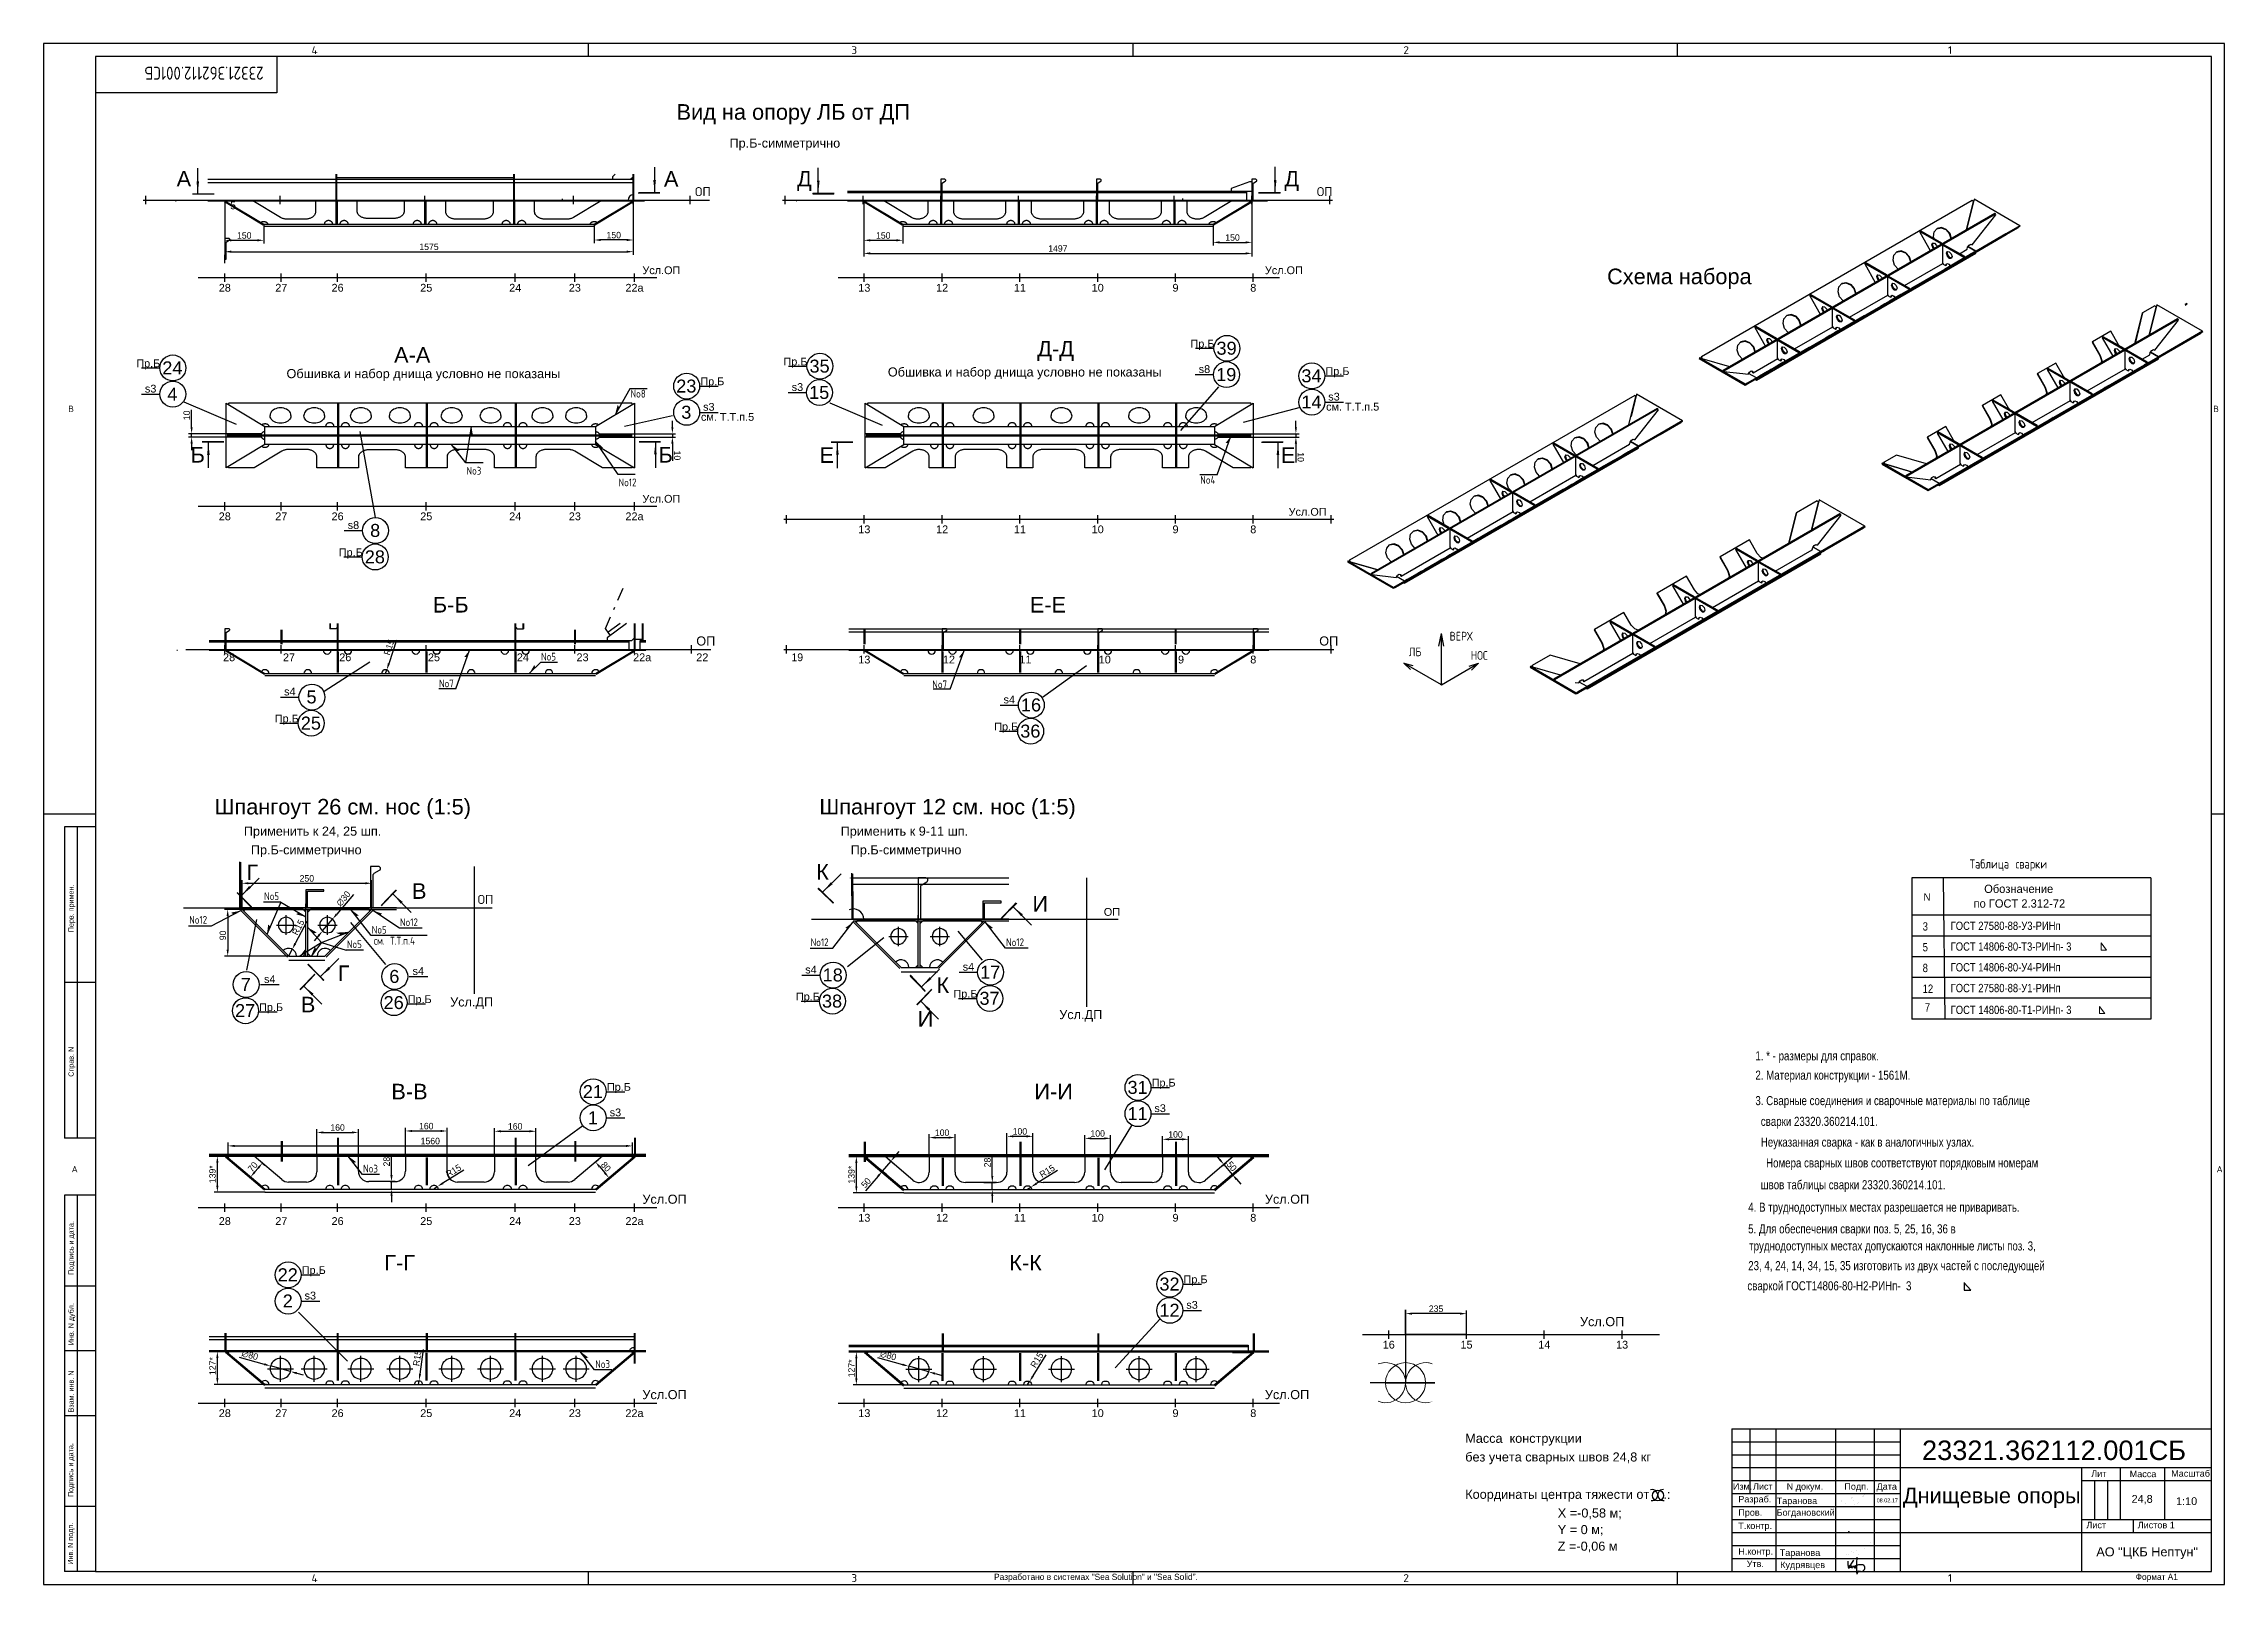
# Model space of a CAD drawing. Header units: millimetres. Extents: x -251843 to -243433, y -86292 to -80352.
import ezdxf
from ezdxf.enums import TextEntityAlignment as Align
from ezdxf.lldxf.tags import DXFTag

# ---------------------------------------------------------------- set-up
doc = ezdxf.new("R2010")
doc.units = ezdxf.units.MM
doc.linetypes.add('K5LT32768', pattern=[0])
for name, color, linetype in [('$posit', 7, 'Continuous'), ('21-ITEMNO', 7, 'Continuous'), ('Default', 7, 'Continuous'), ('Format', 7, 'Continuous'), ('IDENT', 7, 'Continuous'), ('pen_025', 1, 'Continuous'), ('pen_035', 1, 'Continuous'), ('pen_070', 1, 'Continuous'), ('pen_5', 1, 'Continuous')]:
    doc.layers.add(name, color=color, linetype=linetype)
doc.layers.add('основные', color=250, linetype='Continuous', lineweight=20)
doc.layers.add('теоретические', color=2, linetype='Continuous', lineweight=13)
doc.styles.add('2_5', font='txt.shx', dxfattribs={"height": 2.5})
doc.styles.add('3', font='txt.shx', dxfattribs={"height": 3})
doc.styles.add('3.5', font='txt.shx', dxfattribs={"height": 3.5})
doc.styles.add('5', font='txt.shx', dxfattribs={"height": 250})
doc.styles.add('style5', font='arial.ttf', dxfattribs={"height": 3})
tags = doc.linetypes.add('DASH1', pattern=[75, 50, -25]).pattern_tags.tags
tags[6:7] = [DXFTag(74, 4), DXFTag(75, 0), DXFTag(340, '0'), DXFTag(46, 1.0), DXFTag(50, 0.0), DXFTag(44, 0.0), DXFTag(45, 0.0)]
tags[4:5] = [DXFTag(74, 4), DXFTag(75, 0), DXFTag(340, '0'), DXFTag(46, 1.0), DXFTag(50, 0.0), DXFTag(44, 0.0), DXFTag(45, 0.0)]
tags = doc.linetypes.add('DASH13', pattern=[20, 10, -10]).pattern_tags.tags
tags[6:7] = [DXFTag(74, 4), DXFTag(75, 0), DXFTag(340, '0'), DXFTag(46, 1.0), DXFTag(50, 0.0), DXFTag(44, 0.0), DXFTag(45, 0.0)]
tags[4:5] = [DXFTag(74, 4), DXFTag(75, 0), DXFTag(340, '0'), DXFTag(46, 1.0), DXFTag(50, 0.0), DXFTag(44, 0.0), DXFTag(45, 0.0)]
tags = doc.linetypes.add('DASH2', pattern=[520, 450, -30, 10, -30]).pattern_tags.tags
tags[10:11] = [DXFTag(74, 4), DXFTag(75, 0), DXFTag(340, '0'), DXFTag(46, 1.0), DXFTag(50, 0.0), DXFTag(44, 0.0), DXFTag(45, 0.0)]
tags[8:9] = [DXFTag(74, 4), DXFTag(75, 0), DXFTag(340, '0'), DXFTag(46, 1.0), DXFTag(50, 0.0), DXFTag(44, 0.0), DXFTag(45, 0.0)]
tags[6:7] = [DXFTag(74, 4), DXFTag(75, 0), DXFTag(340, '0'), DXFTag(46, 1.0), DXFTag(50, 0.0), DXFTag(44, 0.0), DXFTag(45, 0.0)]
tags[4:5] = [DXFTag(74, 4), DXFTag(75, 0), DXFTag(340, '0'), DXFTag(46, 1.0), DXFTag(50, 0.0), DXFTag(44, 0.0), DXFTag(45, 0.0)]
tags = doc.linetypes.add('DASH5', pattern=[90, 40, -20, 10, -20]).pattern_tags.tags
tags[10:11] = [DXFTag(74, 4), DXFTag(75, 0), DXFTag(340, '0'), DXFTag(46, 1.0), DXFTag(50, 0.0), DXFTag(44, 0.0), DXFTag(45, 0.0)]
tags[8:9] = [DXFTag(74, 4), DXFTag(75, 0), DXFTag(340, '0'), DXFTag(46, 1.0), DXFTag(50, 0.0), DXFTag(44, 0.0), DXFTag(45, 0.0)]
tags[6:7] = [DXFTag(74, 4), DXFTag(75, 0), DXFTag(340, '0'), DXFTag(46, 1.0), DXFTag(50, 0.0), DXFTag(44, 0.0), DXFTag(45, 0.0)]
tags[4:5] = [DXFTag(74, 4), DXFTag(75, 0), DXFTag(340, '0'), DXFTag(46, 1.0), DXFTag(50, 0.0), DXFTag(44, 0.0), DXFTag(45, 0.0)]
tags = doc.linetypes.add('DASH6', pattern=[10, 5, -5]).pattern_tags.tags
tags[6:7] = [DXFTag(74, 4), DXFTag(75, 0), DXFTag(340, '0'), DXFTag(46, 1.0), DXFTag(50, 0.0), DXFTag(44, 0.0), DXFTag(45, 0.0)]
tags[4:5] = [DXFTag(74, 4), DXFTag(75, 0), DXFTag(340, '0'), DXFTag(46, 1.0), DXFTag(50, 0.0), DXFTag(44, 0.0), DXFTag(45, 0.0)]
doc.dimstyles.new('EAG_DIM_J-8_F-1_N-21_A-16-00_S-0-0_T-0', dxfattribs={"dimtxt": 0.1, "dimasz": 30, "dimexe": 0.18, "dimexo": 0, "dimgap": 0.1, "dimtad": 1, "dimdec": 0, "dimdsep": 46, "dimtxsty": 'Standard', "dimblk1": 'NONE', "dimblk2": 'NONE', "dimsah": 1, "dimcen": 0.09, "dimse1": 1, "dimse2": 1, "dimclrt": 4, "dimadec": 0, "dimazin": 3, "dimtfac": 1, "dimtdec": 4, "dimtix": 1, "dimtofl": 0, "dimtmove": 0, "dimatfit": 1, "dimfxl": 1, "dimtolj": 1, "dimtzin": 0, "dimarcsym": 0})
doc.dimstyles.new('EAG_DIM_J-8_F-1_N-37_A-16-00_S-0-0_T-0', dxfattribs={"dimtxt": 0.1, "dimasz": 30, "dimexe": 0.18, "dimexo": 0, "dimgap": 0.1, "dimtad": 1, "dimdec": 0, "dimdsep": 46, "dimtxsty": 'Standard', "dimblk1": 'NONE', "dimblk2": 'NONE', "dimsah": 1, "dimcen": 0.09, "dimse1": 1, "dimse2": 1, "dimclrt": 4, "dimadec": 0, "dimazin": 3, "dimtfac": 1, "dimtdec": 4, "dimtix": 1, "dimtofl": 0, "dimtmove": 0, "dimatfit": 1, "dimfxl": 1, "dimtolj": 1, "dimtzin": 0, "dimarcsym": 0})
doc.dimstyles.new('ISO-10', dxfattribs={"dimscale": 10, "dimtxt": 2.5, "dimasz": 2.5, "dimexe": 1.25, "dimexo": 0, "dimtad": 1, "dimdec": 0, "dimtxsty": 'Standard', "dimcen": 2.5, "dimclrd": 7, "dimclre": 7, "dimclrt": 4, "dimadec": 0, "dimazin": 0, "dimtfac": 1, "dimtdec": 0, "dimtmove": 0, "dimatfit": 3, "dimfxl": 1, "dimarcsym": 0})
doc.dimstyles.new('ISO-10(5)', dxfattribs={"dimscale": 10, "dimtxt": 2.5, "dimasz": 2.5, "dimexe": 1.25, "dimexo": 0, "dimtad": 1, "dimdec": 0, "dimlfac": 0.5, "dimtxsty": 'Standard', "dimcen": 2.5, "dimclrd": 7, "dimclre": 7, "dimclrt": 4, "dimadec": 0, "dimazin": 0, "dimtfac": 1, "dimtdec": 0, "dimtmove": 0, "dimatfit": 3, "dimfxl": 1, "dimarcsym": 0})

msp = doc.modelspace()

# ---------------------------------------------------------------- texts
at = {"layer": 'Format', "color": 0}
for s, height, style, p in [('4', 30, '3', (-250810.1, -80401.7)), ('3', 30, '3', (-248728.1, -80400.9)), ('2', 30, '3', (-246599.5, -80400.9)), ('1', 30, '3', (-244499, -80400.8)), ('ОП', 35, '3.5', (-249331.2, -80950.5)), ('ОП', 35, '3.5', (-246933.1, -80950.5)), ('B', 25, '2_5', (-251748.4, -81780.2)), ('B', 25, '2_5', (-243476.5, -81780.2)), ('ОП', 35, '3.5', (-250169.6, -83679.4)), ('A', 25, '2_5', (-251735.1, -84711)), ('A', 25, '2_5', (-243463.2, -84711)), ('23321.362112.001СБ', 75, 'style5', (-244599.3, -85835)), ('Днищевые опоры', 60, 'style5', (-244673, -85997.3)), ('4', 30, '3', (-250810.1, -86292.5)), ('3', 30, '3', (-248728.1, -86291.5)), ('2', 30, '3', (-246599.5, -86291.5)), ('1', 30, '3', (-244499, -86291.4))]:
    msp.add_text(s, height=height, dxfattribs=dict(at, style=style)).set_placement(p, align=Align.BOTTOM_LEFT)
at = {"layer": 'Format', "color": 0, "style": '2_5', "width": 0.8}
for s, p in [('No8', (-249579.7, -81725.6)), ('No3', (-250212.3, -82022.6)), ('No12', (-249625.9, -82067.6)), ('No4', (-247382.7, -82058.2)), ('No5', (-249925, -82739.4)), ('No7', (-250318.4, -82842.5)), ('No7', (-248416.1, -82846.1)), ('No5', (-250992.8, -83662.8)), ('No12', (-251281.8, -83754)), ('No5', (-250577.9, -83792.1)), ('No12', (-250469, -83763.3)), ('No5', (-250673.8, -83848.1)), ('см. Т.Т.п.4', (-250569.6, -83834.5)), ('No12', (-248885.2, -83840.4)), ('No12', (-248131.5, -83840.4)), ('No3', (-250611.1, -84713.3)), ('No3', (-249716, -85466.6))]:
    msp.add_text(s, height=30, dxfattribs=at).set_placement(p, align=Align.BOTTOM_LEFT)
at = {"layer": 'Format', "color": 0, "style": '3.5', "width": 0.8}
for s, height, p in [('ВЕРХ', 33.6, (-246421, -82653.2)), ('ЛБ', 33.6, (-246578.3, -82713.6)), ('НОС', 33.6, (-246339.4, -82727.4)), ('Таблица сварки', 35, (-244415.7, -83532.1))]:
    msp.add_text(s, height=height, dxfattribs=at).set_placement(p)
at = {"layer": 'Format', "color": 0}
for s, p in [('Перв. примен.', (-251727.4, -83777.7)), ('Справ. N', (-251727.4, -84334.9)), ('Подпись и дата.', (-251727.4, -85099.1)), ('Инв. N дубл.', (-251727.4, -85369.8)), ('Взам. инв. N', (-251727.4, -85629.1)), ('Подпись и дата.', (-251728.8, -85955.4)), ('Инв. N подп.', (-251729.6, -86216.2))]:
    msp.add_text(s, height=20, rotation=90, dxfattribs=at).set_placement(p)
at = {"layer": 'Format', "color": 0, "style": 'style5'}
for s, height, p in [('без учета сварных швов 24,8 кг', 35, (-246360.8, -85818.2)), ('Масса  конструкции ', 35, (-246360.8, -85746.2)), ('Лит', 25, (-243946.6, -85877.5)), ('Масса', 25, (-243798.4, -85878.6)), ('Масштаб', 25, (-243638.3, -85876.8)), ('Координаты центра тяжести от    .:', 35, (-246360.8, -85962.2)), ('Изм.', 25, (-245328.7, -85926.9)), ('Разраб.', 25, (-245307.8, -85975.9)), ('Лист', 25, (-245251.2, -85926.9)), ('N докум.', 25, (-245121.2, -85926.9)), ('Подп.', 25, (-244898.8, -85926.9)), ('Дата', 25, (-244774.6, -85926.9)), ('24,8', 30, (-243791.2, -85977.5)), ('X =-0,58 м;', 35, (-246004, -86034.2)), ('Пров.', 25, (-245307.8, -86027.2)), ('Таранова', 25, (-245159.8, -85982.4)), ('Богдановский', 25, (-245160, -86027.4)), ('08.02.17', 15, (-244774.1, -85975.7)), ('1:10', 30, (-243619.7, -85986.1)), ('Y = 0 м; ', 35, (-246004, -86098.2)), ('Т.контр.', 25, (-245307.8, -86078.5)), ('Лист', 25, (-243965.3, -86075.8)), ('Листов 1', 25, (-243767.4, -86075.8)), ('Z =-0,06 м', 35, (-246004, -86162.2)), ('Н.контр.', 25, (-245307.8, -86177.4)), ('Утв.', 25, (-245275.4, -86225)), ('Таранова', 25, (-245148.1, -86182.2)), ('АО "ЦКБ Нептун"', 35, (-243927.1, -86184)), ('Кудрявцев', 25, (-245146.2, -86229.3))]:
    msp.add_text(s, height=height, dxfattribs=at).set_placement(p)
at = {"layer": 'Format', "color": 0}
for s, p in [('Разработано в системах "Sea Solution" и "Sea Solid".', (-248177.8, -86275)), ('Формат А1', (-243775.3, -86275))]:
    msp.add_text(s, height=24, dxfattribs=at).set_placement(p)
at = {"layer": 'IDENT', "color": 0, "style": '5', "width": 0.8}
msp.add_text('23321.362112.001СБ', height=50, rotation=180, dxfattribs=at).set_placement((-250994.7, -80425.9), align=Align.BOTTOM_LEFT)
at = {"layer": 'IDENT', "color": 0, "linetype": 'Continuous'}
for s, height, p in [('Обозначение', 32, (-244359.5, -83626.3)), ('N', 28.8, (-244593.9, -83656.1)), ('по ГОСТ 2.312-72', 32, (-244400.4, -83682.9))]:
    msp.add_text(s, height=height, dxfattribs=at).set_placement(p)
at = {"layer": 'IDENT', "color": 0, "width": 0.85}
for s, p in [('3', (-244596.7, -83771.4)), ('5', (-244596.7, -83851.4)), ('8', (-244596.7, -83931.4)), ('12', (-244596.7, -84011.4)), ('7', (-244588.5, -84083.6))]:
    msp.add_text(s, height=32, dxfattribs=at).set_placement(p)
for s, p in [('ГОСТ 27580-88-У3-РИНп', (-244488.9, -83778.5)), ('ГОСТ 14806-80-T3-РИНп- 3 ', (-244488.9, -83858.5)), ('ГОСТ 14806-80-У4-РИНп ', (-244488.9, -83938.5)), ('ГОСТ 27580-88-У1-РИНп', (-244488.9, -84018.5)), ('ГОСТ 14806-80-T1-РИНп- 3 ', (-244488.8, -84102.7))]:
    msp.add_text(s, height=32, dxfattribs=at).set_placement(p, align=Align.BOTTOM_LEFT)
at = {"layer": 'pen_035', "color": 0, "linetype": 'Continuous', "style": 'style5'}
for s, height, p in [('Вид на опору ЛБ от ДП', 60, (-249402.3, -80663.3)), ('Пр.Б-симметрично', 35, (-249198.2, -80763.3)), ('Усл.ОП', 30, (-249534.1, -81249.6)), ('Усл.ОП', 30, (-247133.4, -81249.6)), ('А-А', 60, (-250491.6, -81600.1)), ('Д-Д', 60, (-248011.2, -81575.8)), ('Обшивка и набор днища условно не показаны', 35, (-250906.5, -81652.1)), ('Обшивка и набор днища условно не показаны', 35, (-248587.5, -81645.8)), ('см. Т.Т.п.5', 30, (-246897.5, -81775.6)), ('см. Т.Т.п.5', 30, (-249308.2, -81815)), ('Усл.ОП', 30, (-249534.1, -82130.7)), ('Усл.ОП', 30, (-247041.9, -82181)), ('Б-Б', 60, (-250342, -82563.1)), ('Е-Е', 60, (-248040.2, -82563.1)), ('ОП', 35, (-249326.2, -82682.9)), ('ОП', 35, (-246923.9, -82682.9)), ('Шпангоут 26 см. нос (1:5)', 60, (-251184, -83341.8)), ('Шпангоут 12 см. нос (1:5)', 60, (-248851.6, -83341.8)), ('Применить к 24, 25 шп.', 35, (-251071.1, -83416)), ('Применить к 9-11 шп.', 35, (-248769.5, -83416)), ('Пр.Б-симметрично', 35, (-251043.9, -83488)), ('Пр.Б-симметрично', 35, (-248730.7, -83488)), ('Г', 60, (-251061, -83595)), ('В', 60, (-250422.6, -83667)), ('К', 60, (-248864, -83592.8)), ('И', 60, (-248029.9, -83716.4)), ('ОП', 30, (-247754.7, -83723.4)), ('Г', 60, (-250708.9, -83983.9)), ('К', 60, (-248400.2, -84029.4)), ('В', 60, (-250851.1, -84104.6)), ('Усл.ДП', 35, (-250275.5, -84074.5)), ('И', 60, (-248472.4, -84159.4)), ('Усл.ДП', 35, (-247926.5, -84123.1)), ('В-В', 60, (-250502.1, -84440)), ('И-И', 60, (-248022.4, -84440)), ('Усл.ОП', 35, (-249534.1, -84835)), ('Усл.ОП', 35, (-247133.4, -84835)), ('Г-Г', 60, (-250529.4, -85099.7)), ('К-К', 60, (-248119.3, -85099.7)), ('Усл.ОП', 35, (-245918.3, -85307)), ('Усл.ОП', 35, (-249534.1, -85588.3)), ('Усл.ОП', 35, (-247133.4, -85588.3))]:
    msp.add_text(s, height=height, dxfattribs=at).set_placement(p, align=Align.BOTTOM_LEFT)
for s, height, p in [('A', 60, (-251302.3, -80872.6)), ('A', 60, (-249423, -80873.2)), ('Д', 60, (-248909.3, -80872.6)), ('Д', 60, (-247030, -80872.5)), ('24', 50, (-251346.6, -81601.9)), ('35', 50, (-248850.8, -81595.2)), ('39', 50, (-247281.2, -81526.2)), ('23', 50, (-249364.7, -81672.1)), ('19', 50, (-247282.6, -81627.6)), ('34', 50, (-246953.9, -81632.6)), ('4', 50, (-251346.6, -81702.9)), ('15', 50, (-248852.3, -81696.6)), ('14', 50, (-246953.9, -81733.6)), ('3', 50, (-249364.7, -81773)), ('Б', 60, (-251248.6, -81937)), ('Б', 60, (-249444.4, -81937)), ('Е', 60, (-248822.8, -81938.2)), ('Е', 60, (-247043.7, -81938.6)), ('8', 50, (-250564.6, -82228.8)), ('28', 50, (-250565.7, -82330.6)), ('5', 50, (-250809.9, -82870.6)), ('16', 50, (-248035.4, -82901.4)), ('25', 50, (-250812.5, -82971.5)), ('36', 50, (-248038, -83002.3)), ('6', 50, (-250490.7, -83948.1)), ('18', 50, (-248800.1, -83942.5)), ('17', 50, (-248192.7, -83931.6)), ('7', 50, (-251063.6, -83979)), ('37', 50, (-248195.3, -84032.5)), ('27', 50, (-251066.2, -84079.9)), ('26', 50, (-250493.3, -84048.9)), ('38', 50, (-248802.7, -84043.3)), ('31', 50, (-247624.3, -84375.9)), ('21', 50, (-249725, -84392.2)), ('1', 50, (-249725, -84493.2)), ('11', 50, (-247624.3, -84476.9)), ('22', 50, (-250901.7, -85098.4)), ('32', 50, (-247501.3, -85134.1)), ('2', 50, (-250901.7, -85199.4)), ('12', 50, (-247501.3, -85235.1))]:
    msp.add_text(s, height=height, dxfattribs=at).set_placement(p, align=Align.MIDDLE_CENTER)
at = {"layer": 'pen_035', "color": 0, "linetype": 'Continuous'}
for s, p in [('5', (-251112.5, -80960.6)), ('19', (-248936.7, -82702.8))]:
    msp.add_text(s, height=30, dxfattribs=at).set_placement(p, align=Align.TOP_CENTER)
at = {"layer": 'pen_035', "color": 0, "linetype": 'Continuous', "style": 'style5'}
msp.add_text('Схема набора', height=60, dxfattribs=at).set_placement((-245813.7, -81279.3))
for s, p in [('28', (-251144.5, -81278.1)), ('27', (-250926.5, -81278.1)), ('26', (-250709.5, -81278.1)), ('25', (-250367.5, -81278.1)), ('24', (-250024.5, -81278.1)), ('23', (-249794.5, -81278.1)), ('22а', (-249564.5, -81278.1)), ('13', (-248678.2, -81278.1)), ('12', (-248378.2, -81278.1)), ('11', (-248078.2, -81278.1)), ('10', (-247778.2, -81278.1)), ('9', (-247478.2, -81278.1)), ('8', (-247178.2, -81278.1)), ('Пр.Б', (-251439.5, -81569.4)), ('Пр.Б', (-248943.7, -81562.7)), ('Пр.Б', (-247374.1, -81493.7)), ('Пр.Б', (-249264.3, -81639)), ('s3', (-248936.2, -81660.8)), ('s8', (-247366.6, -81591.8)), ('Пр.Б', (-246853.6, -81599.6)), ('s3', (-251430.5, -81667.1)), ('s3', (-249277.8, -81737.3)), ('s3', (-246867, -81697.9)), ('28', (-251144.5, -82159.3)), ('27', (-250926.5, -82159.3)), ('26', (-250709.5, -82159.3)), ('25', (-250367.5, -82159.3)), ('24', (-250024.5, -82159.3)), ('23', (-249794.5, -82159.3)), ('22а', (-249564.5, -82159.3)), ('s8', (-250648.5, -82193.1)), ('13', (-248678.2, -82209.5)), ('12', (-248378.2, -82209.5)), ('11', (-248078.2, -82209.5)), ('10', (-247778.2, -82209.5)), ('9', (-247478.2, -82209.5)), ('8', (-247178.2, -82209.5)), ('Пр.Б', (-250658.6, -82298.1)), ('28', (-251128, -82702.8)), ('27', (-250896.9, -82702.8)), ('26', (-250679.9, -82702.8)), ('25', (-250337.9, -82702.8)), ('24', (-249994.9, -82702.8)), ('23', (-249764.9, -82702.8)), ('22а', (-249534.9, -82702.8)), ('22', (-249303, -82702.8)), ('13', (-248678.2, -82711.5)), ('12', (-248351.9, -82711.5)), ('11', (-248056.8, -82711.5)), ('10', (-247751, -82711.5)), ('9', (-247456.8, -82711.5)), ('8', (-247178.2, -82711.5)), ('s4', (-250893.8, -82834.8)), ('s4', (-248119.4, -82865.6)), ('Пр.Б', (-250905.4, -82938.9)), ('Пр.Б', (-248130.9, -82969.7)), ('s4', (-250398.3, -83912.3)), ('s4', (-248884.1, -83906.7)), ('s4', (-248276.7, -83895.8)), ('s4', (-250971.2, -83943.3)), ('Пр.Б', (-248895.7, -84010.8)), ('Пр.Б', (-248288.2, -83999.9)), ('Пр.Б', (-250966, -84051.7)), ('Пр.Б', (-250393, -84020.8)), ('Пр.Б', (-247523.9, -84342.8)), ('Пр.Б', (-249624.6, -84359.1)), ('s3', (-249638.1, -84457.4)), ('s3', (-247537.4, -84441.1)), ('28', (-251144.5, -84876.3)), ('27', (-250926.5, -84876.3)), ('26', (-250709.5, -84876.3)), ('25', (-250367.5, -84876.3)), ('24', (-250024.5, -84876.3)), ('23', (-249794.5, -84876.3)), ('22а', (-249564.5, -84876.3)), ('13', (-248678.2, -84863.5)), ('12', (-248378.2, -84863.5)), ('11', (-248078.2, -84863.5)), ('10', (-247778.2, -84863.5)), ('9', (-247478.2, -84863.5)), ('8', (-247178.2, -84863.5)), ('Пр.Б', (-250801.4, -85065.3)), ('Пр.Б', (-247400.9, -85101)), ('s3', (-250814.8, -85163.6)), ('s3', (-247414.4, -85199.3)), ('16', (-246655.9, -85352.9)), ('15', (-246355.9, -85352.9)), ('14', (-246055.9, -85352.9)), ('13', (-245755.9, -85352.9)), ('28', (-251144.5, -85616.8)), ('27', (-250926.5, -85616.8)), ('26', (-250709.5, -85616.8)), ('25', (-250367.5, -85616.8)), ('24', (-250024.5, -85616.8)), ('23', (-249794.5, -85616.8)), ('22а', (-249564.5, -85616.8)), ('13', (-248678.2, -85616.8)), ('12', (-248378.2, -85616.8)), ('11', (-248078.2, -85616.8)), ('10', (-247778.2, -85616.8)), ('9', (-247478.2, -85616.8)), ('8', (-247178.2, -85616.8))]:
    msp.add_text(s, height=30, dxfattribs=at).set_placement(p, align=Align.TOP_CENTER)
at = {"layer": 'pen_5', "color": 0, "linetype": 'Continuous', "width": 0.8}
for s, p in [('1. * - размеры для справок.', (-245241.8, -84236.8)), ('2. Материал конструкции - 1561М.', (-245241.8, -84311.2)), ('3. Сварные соединения и сварочные материалы по таблице ', (-245241.8, -84409.4)), ('  сварки 23320.360214.101.', (-245241.8, -84489.4)), ('  Неуказанная сварка - как в аналогичных узлах.', (-245241.8, -84569.4)), (' Номера сварных швов соответствуют порядковым номерам', (-245211, -84649.4)), ('  швов таблицы сварки 23320.360214.101.', (-245241.8, -84733.8)), ('  4. В труднодоступных местах разрешается не приваривать.', (-245290.2, -84820.4)), ('  5. Для обеспечения сварки поз. 5, 25, 16, 36 в ', (-245290.5, -84903.7)), ('  труднодоступных местах допускаются наклонные листы поз. 3,', (-245286.6, -84969.6)), ('  23, 4, 24, 14, 34, 15, 35 изготовить из двух частей с последующей', (-245290.4, -85045.6)), ('  сваркой ГОСТ14806-80-Н2-РИНп-  3', (-245293.4, -85123.4))]:
    msp.add_text(s, height=35, dxfattribs=at).set_placement(p, align=Align.TOP_LEFT)

# ---------------------------------------------------------------- blocks, each defined once
blk = doc.blocks.new('*D82')
at = {"layer": '21-ITEMNO', "color": 0, "linetype": 'Continuous', "lineweight": -2}
blk.add_line((-249974.5, -84677.6), (-249764.3, -84522.5), dxfattribs=at)
at = {"layer": 'Defpoints', "color": 0, "linetype": 'Continuous'}
for p in [(-249764.3, -84522.5), (-249764.3, -84522.5), (-249974.5, -84677.6)]:
    blk.add_point(p, dxfattribs=at)
blk = doc.blocks.new('_NONE')
blk = doc.blocks.new('*D83')
at = {"layer": '21-ITEMNO', "color": 0, "linetype": 'Continuous', "lineweight": -2}
blk.add_line((-250585.6, -82736.9), (-250760.9, -82849.3), dxfattribs=at)
at = {"layer": 'Defpoints', "color": 0, "linetype": 'Continuous'}
for p in [(-250585.6, -82736.9), (-250760.9, -82849.3), (-250760.9, -82849.3)]:
    blk.add_point(p, dxfattribs=at)
blk = doc.blocks.new('*D106')
at = {"color": 7, "lineweight": -2}
for p, q in [((-251063.5, -83690), (-251145.7, -83690)), ((-251133.2, -83715), (-251133.2, -83845)), ((-250898.1, -83870), (-251145.7, -83870))]:
    blk.add_line(p, q, dxfattribs=at)
at = {"color": 7}
for points in [[(-251137.4, -83715), (-251129.1, -83715), (-251133.2, -83690)], [(-251137.4, -83845), (-251129.1, -83845), (-251133.2, -83870)]]:
    blk.add_solid(points, dxfattribs=at)
at = {"layer": 'Defpoints', "color": 0}
for p in [(-251063.5, -83690), (-251133.2, -83870), (-250898.1, -83870)]:
    blk.add_point(p, dxfattribs=at)
at = {"color": 4, "insert": (-251152, -83790), "char_height": 25, "attachment_point": 5, "rotation": 90}
blk.add_mtext('90', dxfattribs=at)
blk = doc.blocks.new('*D107')
at = {"color": 7, "lineweight": -2}
for p, q in [((-251144.5, -80958.1), (-251144.5, -81122.7)), ((-250994.5, -81048.1), (-250994.5, -81122.7)), ((-251119.5, -81110.2), (-251019.5, -81110.2))]:
    blk.add_line(p, q, dxfattribs=at)
at = {"color": 7}
for points in [[(-251119.5, -81106), (-251119.5, -81114.4), (-251144.5, -81110.2)], [(-251019.5, -81106), (-251019.5, -81114.4), (-250994.5, -81110.2)]]:
    blk.add_solid(points, dxfattribs=at)
at = {"layer": 'Defpoints', "color": 0}
for p in [(-251144.5, -80958.1), (-250994.5, -81048.1), (-250994.5, -81110.2)]:
    blk.add_point(p, dxfattribs=at)
at = {"color": 4, "insert": (-251069.5, -81091.5), "char_height": 25, "attachment_point": 5}
blk.add_mtext('150', dxfattribs=at)
blk = doc.blocks.new('*D108')
at = {"color": 7, "lineweight": -2}
for p, q in [((-251144.5, -80958.1), (-251144.5, -81166.7)), ((-249569.5, -80958.1), (-249569.5, -81166.7)), ((-251119.5, -81154.2), (-249594.5, -81154.2))]:
    blk.add_line(p, q, dxfattribs=at)
at = {"color": 7}
for points in [[(-251119.5, -81150), (-251119.5, -81158.3), (-251144.5, -81154.2)], [(-249594.5, -81150), (-249594.5, -81158.3), (-249569.5, -81154.2)]]:
    blk.add_solid(points, dxfattribs=at)
at = {"layer": 'Defpoints', "color": 0}
for p in [(-251144.5, -80958.1), (-249569.5, -80958.1), (-249569.5, -81154.2)]:
    blk.add_point(p, dxfattribs=at)
at = {"color": 4, "insert": (-250357, -81135.4), "char_height": 25, "attachment_point": 5}
blk.add_mtext('1575', dxfattribs=at)
blk = doc.blocks.new('*D109')
at = {"color": 7, "lineweight": -2}
for p, q in [((-249569.5, -80958.1), (-249569.5, -81121.5)), ((-249719.5, -81048.1), (-249719.5, -81121.5)), ((-249594.5, -81109), (-249694.5, -81109))]:
    blk.add_line(p, q, dxfattribs=at)
at = {"color": 7}
for points in [[(-249694.5, -81104.8), (-249694.5, -81113.2), (-249719.5, -81109)], [(-249594.5, -81104.8), (-249594.5, -81113.2), (-249569.5, -81109)]]:
    blk.add_solid(points, dxfattribs=at)
at = {"layer": 'Defpoints', "color": 0}
for p in [(-249569.5, -80958.1), (-249719.5, -81048.1), (-249719.5, -81109)]:
    blk.add_point(p, dxfattribs=at)
at = {"color": 4, "insert": (-249644.5, -81090.3), "char_height": 25, "attachment_point": 5}
blk.add_mtext('150', dxfattribs=at)
blk = doc.blocks.new('*D110')
at = {"color": 7, "lineweight": -2}
for p, q in [((-248680.2, -80958.1), (-248680.2, -81122.7)), ((-248530.2, -81048.1), (-248530.2, -81122.7)), ((-248655.2, -81110.2), (-248555.2, -81110.2))]:
    blk.add_line(p, q, dxfattribs=at)
at = {"color": 7}
for points in [[(-248655.2, -81106), (-248655.2, -81114.4), (-248680.2, -81110.2)], [(-248555.2, -81106), (-248555.2, -81114.4), (-248530.2, -81110.2)]]:
    blk.add_solid(points, dxfattribs=at)
at = {"layer": 'Defpoints', "color": 0}
for p in [(-248680.2, -80958.1), (-248530.2, -81048.1), (-248530.2, -81110.2)]:
    blk.add_point(p, dxfattribs=at)
at = {"color": 4, "insert": (-248605.2, -81091.5), "char_height": 25, "attachment_point": 5}
blk.add_mtext('150', dxfattribs=at)
blk = doc.blocks.new('*D111')
at = {"color": 7, "lineweight": -2}
for p, q in [((-248680.2, -80958.1), (-248680.2, -81173.1)), ((-247183.2, -80958.1), (-247183.2, -81173.1)), ((-248655.2, -81160.6), (-247208.2, -81160.6))]:
    blk.add_line(p, q, dxfattribs=at)
at = {"color": 7}
for points in [[(-248655.2, -81156.4), (-248655.2, -81164.8), (-248680.2, -81160.6)], [(-247208.2, -81156.4), (-247208.2, -81164.8), (-247183.2, -81160.6)]]:
    blk.add_solid(points, dxfattribs=at)
at = {"layer": 'Defpoints', "color": 0}
for p in [(-248680.2, -80958.1), (-247183.2, -80958.1), (-247183.2, -81160.6)]:
    blk.add_point(p, dxfattribs=at)
at = {"color": 4, "insert": (-247931.7, -81141.9), "char_height": 25, "attachment_point": 5}
blk.add_mtext('1497', dxfattribs=at)
blk = doc.blocks.new('*D112')
at = {"color": 7, "lineweight": -2}
for p, q in [((-247183.2, -80958.1), (-247183.2, -81130.7)), ((-247333.2, -81048.1), (-247333.2, -81130.7)), ((-247308.2, -81118.2), (-247208.2, -81118.2))]:
    blk.add_line(p, q, dxfattribs=at)
at = {"color": 7}
for points in [[(-247308.2, -81114.1), (-247308.2, -81122.4), (-247333.2, -81118.2)], [(-247208.2, -81114.1), (-247208.2, -81122.4), (-247183.2, -81118.2)]]:
    blk.add_solid(points, dxfattribs=at)
at = {"layer": 'Defpoints', "color": 0}
for p in [(-247183.2, -80958.1), (-247333.2, -81048.1), (-247183.2, -81118.2)]:
    blk.add_point(p, dxfattribs=at)
at = {"color": 4, "insert": (-247258.2, -81099.5), "char_height": 25, "attachment_point": 5}
blk.add_mtext('150', dxfattribs=at)
blk = doc.blocks.new('*D113')
at = {"color": 7, "lineweight": -2}
for p, q in [((-250648.3, -83631.7), (-250712.8, -83708.1)), ((-250767.4, -83772.8), (-250728.9, -83727.2)), ((-250783.5, -83791.9), (-250799.6, -83811))]:
    blk.add_line(p, q, dxfattribs=at)
at = {"color": 7}
for points in [[(-250716, -83705.4), (-250709.6, -83710.8), (-250728.9, -83727.2)], [(-250786.7, -83789.2), (-250780.3, -83794.5), (-250767.4, -83772.8)]]:
    blk.add_solid(points, dxfattribs=at)
at = {"layer": 'Defpoints', "color": 0}
for p in [(-250728.9, -83727.2), (-250767.4, -83772.8)]:
    blk.add_point(p, dxfattribs=at)
at = {"color": 4, "insert": (-250686.8, -83648.2), "char_height": 25, "attachment_point": 5, "rotation": 49.84045}
blk.add_mtext('∅30', dxfattribs=at)
blk = doc.blocks.new('*D114')
at = {"color": 7, "lineweight": -2}
for p, q in [((-250828.3, -83736.3), (-250872.7, -83821.2)), ((-250898.1, -83870), (-250884.3, -83843.4))]:
    blk.add_line(p, q, dxfattribs=at)
at = {"color": 7}
blk.add_solid([(-250876.4, -83819.3), (-250869, -83823.1), (-250884.3, -83843.4)], dxfattribs=at)
at = {"layer": 'Defpoints', "color": 0}
for p in [(-250884.3, -83843.4), (-250898.1, -83870)]:
    blk.add_point(p, dxfattribs=at)
at = {"color": 4, "insert": (-250861.3, -83759), "char_height": 25, "attachment_point": 5, "rotation": 62.42099}
blk.add_mtext('R15', dxfattribs=at)
blk = doc.blocks.new('*D115')
at = {"color": 7, "lineweight": -2}
for p, q in [((-251088.5, -85416.5), (-250992.1, -85443.3)), ((-250890.9, -85471.3), (-250968, -85449.9)), ((-250866.8, -85478), (-250842.8, -85484.7))]:
    blk.add_line(p, q, dxfattribs=at)
at = {"color": 7}
for points in [[(-250991, -85439.2), (-250993.3, -85447.3), (-250968, -85449.9)], [(-250865.7, -85474), (-250868, -85482), (-250890.9, -85471.3)]]:
    blk.add_solid(points, dxfattribs=at)
at = {"layer": 'Defpoints', "color": 0}
for p in [(-250968, -85449.9), (-250890.9, -85471.3)]:
    blk.add_point(p, dxfattribs=at)
at = {"color": 4, "insert": (-251047.4, -85408.5), "char_height": 25, "attachment_point": 5, "rotation": 344.49556}
blk.add_mtext('∅80', dxfattribs=at)
blk = doc.blocks.new('*D116')
at = {"color": 7, "lineweight": -2}
for p, q in [((-250378.9, -85386.9), (-250391.9, -85481.9)), ((-250397.4, -85521.4), (-250395.4, -85506.6))]:
    blk.add_line(p, q, dxfattribs=at)
at = {"color": 7}
blk.add_solid([(-250396.1, -85481.3), (-250387.8, -85482.4), (-250395.4, -85506.6)], dxfattribs=at)
at = {"layer": 'Defpoints', "color": 0}
for p in [(-250397.4, -85521.4), (-250395.4, -85506.6)]:
    blk.add_point(p, dxfattribs=at)
at = {"color": 4, "insert": (-250402.3, -85419.5), "char_height": 25, "attachment_point": 5, "rotation": 82.15617}
blk.add_mtext('R15', dxfattribs=at)
blk = doc.blocks.new('*D117')
at = {"color": 7, "lineweight": -2}
for p, q in [((-250482, -82651.4), (-250512, -82742.5)), ((-250524.5, -82780.5), (-250519.8, -82766.2))]:
    blk.add_line(p, q, dxfattribs=at)
at = {"color": 7}
blk.add_solid([(-250515.9, -82741.2), (-250508, -82743.8), (-250519.8, -82766.2)], dxfattribs=at)
at = {"layer": 'Defpoints', "color": 0}
for p in [(-250524.5, -82780.5), (-250519.8, -82766.2)]:
    blk.add_point(p, dxfattribs=at)
at = {"color": 4, "insert": (-250510.9, -82679.2), "char_height": 25, "attachment_point": 5, "rotation": 71.76937}
blk.add_mtext('R15', dxfattribs=at)
blk = doc.blocks.new('*D105')
at = {"color": 7, "lineweight": -2}
for p, q in [((-251078.1, -83690), (-251078.1, -83576.6)), ((-251053.1, -83589.1), (-250603.1, -83589.1)), ((-250578.1, -83690), (-250578.1, -83576.6))]:
    blk.add_line(p, q, dxfattribs=at)
at = {"color": 7}
for points in [[(-251053.1, -83584.9), (-251053.1, -83593.3), (-251078.1, -83589.1)], [(-250603.1, -83584.9), (-250603.1, -83593.3), (-250578.1, -83589.1)]]:
    blk.add_solid(points, dxfattribs=at)
at = {"layer": 'Defpoints', "color": 0}
for p in [(-250578.1, -83589.1), (-251078.1, -83690), (-250578.1, -83690)]:
    blk.add_point(p, dxfattribs=at)
at = {"color": 4, "insert": (-250828.1, -83570.3), "char_height": 25, "attachment_point": 5}
blk.add_mtext('250', dxfattribs=at)
blk = doc.blocks.new('*D98')
at = {"color": 7, "lineweight": -2}
for p, q in [((-251139.2, -84641.1), (-251185.7, -84641.1)), ((-251173.2, -84755.3), (-251173.2, -84666.1)), ((-250989.4, -84780.3), (-251185.7, -84780.3))]:
    blk.add_line(p, q, dxfattribs=at)
at = {"color": 7}
for points in [[(-251177.3, -84666.1), (-251169, -84666.1), (-251173.2, -84641.1)], [(-251177.3, -84755.3), (-251169, -84755.3), (-251173.2, -84780.3)]]:
    blk.add_solid(points, dxfattribs=at)
at = {"layer": 'Defpoints', "color": 0}
for p in [(-251173.2, -84641.1), (-251139.2, -84641.1), (-250989.4, -84780.3)]:
    blk.add_point(p, dxfattribs=at)
at = {"color": 4, "insert": (-251191.9, -84710.7), "char_height": 25, "attachment_point": 5, "rotation": 90}
blk.add_mtext('139*', dxfattribs=at)
blk = doc.blocks.new('*D99')
at = {"color": 7, "lineweight": -2}
for p, q in [((-251131.3, -85394.2), (-251185.7, -85394.2)), ((-251173.2, -85496.4), (-251173.2, -85419.2)), ((-250983.9, -85521.4), (-251185.7, -85521.4))]:
    blk.add_line(p, q, dxfattribs=at)
at = {"color": 7}
for points in [[(-251177.3, -85419.2), (-251169, -85419.2), (-251173.2, -85394.2)], [(-251177.3, -85496.4), (-251169, -85496.4), (-251173.2, -85521.4)]]:
    blk.add_solid(points, dxfattribs=at)
at = {"layer": 'Defpoints', "color": 0}
for p in [(-251173.2, -85394.2), (-251131.3, -85394.2), (-250983.9, -85521.4)]:
    blk.add_point(p, dxfattribs=at)
at = {"color": 4, "insert": (-251179.4, -85416.1), "char_height": 25, "attachment_point": 9, "rotation": 90}
blk.add_mtext('127*', dxfattribs=at)
blk = doc.blocks.new('*D100')
at = {"color": 7, "lineweight": -2}
for p, q in [((-248627.3, -85417.9), (-248530.9, -85444.6)), ((-248429.7, -85472.7), (-248506.8, -85451.3)), ((-248405.6, -85479.3), (-248381.5, -85486))]:
    blk.add_line(p, q, dxfattribs=at)
at = {"color": 7}
for points in [[(-248529.8, -85440.6), (-248532, -85448.6), (-248506.8, -85451.3)], [(-248404.5, -85475.3), (-248406.7, -85483.4), (-248429.7, -85472.7)]]:
    blk.add_solid(points, dxfattribs=at)
at = {"layer": 'Defpoints', "color": 0}
for p in [(-248506.8, -85451.3), (-248429.7, -85472.7)]:
    blk.add_point(p, dxfattribs=at)
at = {"color": 4, "insert": (-248586.1, -85409.8), "char_height": 25, "attachment_point": 5, "rotation": 344.49556}
blk.add_mtext('∅80', dxfattribs=at)
blk = doc.blocks.new('*D101')
at = {"color": 7, "lineweight": -2}
for p, q in [((-247978.2, -85406.7), (-248027.9, -85488.6)), ((-248048.5, -85522.7), (-248040.8, -85510))]:
    blk.add_line(p, q, dxfattribs=at)
at = {"color": 7}
blk.add_solid([(-248031.4, -85486.4), (-248024.3, -85490.8), (-248040.8, -85510)], dxfattribs=at)
at = {"layer": 'Defpoints', "color": 0}
for p in [(-248048.5, -85522.7), (-248040.8, -85510)]:
    blk.add_point(p, dxfattribs=at)
at = {"color": 4, "insert": (-248012.6, -85427.2), "char_height": 25, "attachment_point": 5, "rotation": 58.77296, "line_spacing_factor": 1.630307}
blk.add_mtext('R15', dxfattribs=at)
blk = doc.blocks.new('*D102')
at = {"color": 7, "lineweight": -2}
for p, q in [((-250789.5, -84640.9), (-250789.5, -84537.2)), ((-250764.5, -84549.7), (-250654.5, -84549.7)), ((-250629.5, -84640.9), (-250629.5, -84537.2))]:
    blk.add_line(p, q, dxfattribs=at)
at = {"color": 7}
for points in [[(-250764.5, -84545.5), (-250764.5, -84553.8), (-250789.5, -84549.7)], [(-250654.5, -84545.5), (-250654.5, -84553.8), (-250629.5, -84549.7)]]:
    blk.add_solid(points, dxfattribs=at)
at = {"layer": 'Defpoints', "color": 0}
for p in [(-250629.5, -84549.7), (-250789.5, -84640.9), (-250629.5, -84640.9)]:
    blk.add_point(p, dxfattribs=at)
at = {"color": 4, "insert": (-250709.5, -84530.9), "char_height": 25, "attachment_point": 5}
blk.add_mtext('160', dxfattribs=at)
blk = doc.blocks.new('*D103')
at = {"color": 7, "lineweight": -2}
for p, q in [((-250447.5, -84640.9), (-250447.5, -84531.5)), ((-250422.5, -84544), (-250312.5, -84544)), ((-250287.5, -84640.9), (-250287.5, -84531.5))]:
    blk.add_line(p, q, dxfattribs=at)
at = {"color": 7}
for points in [[(-250422.5, -84539.9), (-250422.5, -84548.2), (-250447.5, -84544)], [(-250312.5, -84539.9), (-250312.5, -84548.2), (-250287.5, -84544)]]:
    blk.add_solid(points, dxfattribs=at)
at = {"layer": 'Defpoints', "color": 0}
for p in [(-250287.5, -84544), (-250447.5, -84640.9), (-250287.5, -84640.9)]:
    blk.add_point(p, dxfattribs=at)
at = {"color": 4, "insert": (-250367.5, -84525.3), "char_height": 25, "attachment_point": 5}
blk.add_mtext('160', dxfattribs=at)
blk = doc.blocks.new('*D104')
at = {"color": 7, "lineweight": -2}
for p, q in [((-250104.5, -84640.9), (-250104.5, -84532.6)), ((-250079.5, -84545.1), (-249969.5, -84545.1)), ((-249944.5, -84640.9), (-249944.5, -84532.6))]:
    blk.add_line(p, q, dxfattribs=at)
at = {"color": 7}
for points in [[(-250079.5, -84540.9), (-250079.5, -84549.2), (-250104.5, -84545.1)], [(-249969.5, -84540.9), (-249969.5, -84549.2), (-249944.5, -84545.1)]]:
    blk.add_solid(points, dxfattribs=at)
at = {"layer": 'Defpoints', "color": 0}
for p in [(-249944.5, -84545.1), (-250104.5, -84640.9), (-249944.5, -84640.9)]:
    blk.add_point(p, dxfattribs=at)
at = {"color": 4, "insert": (-250024.5, -84526.3), "char_height": 25, "attachment_point": 5}
blk.add_mtext('160', dxfattribs=at)
blk = doc.blocks.new('*D84')
at = {"color": 7, "lineweight": -2}
for p, q in [((-249717, -84665.4), (-249705.2, -84655.4)), ((-249698.6, -84682.5), (-249679.2, -84705.4)), ((-249665.2, -84726.4), (-249653.5, -84716.4))]:
    blk.add_line(p, q, dxfattribs=at)
at = {"color": 7}
for points in [[(-249695.4, -84679.8), (-249701.8, -84685.2), (-249714.8, -84663.5)], [(-249676, -84702.7), (-249682.4, -84708.1), (-249663, -84724.5)]]:
    blk.add_solid(points, dxfattribs=at)
at = {"layer": 'Defpoints', "color": 0}
for p in [(-249717, -84665.4), (-249665.2, -84726.4), (-249663, -84724.5)]:
    blk.add_point(p, dxfattribs=at)
at = {"color": 4, "insert": (-249674.6, -84681.8), "char_height": 25, "attachment_point": 5, "rotation": 310.3156}
blk.add_mtext('80', dxfattribs=at)
blk = doc.blocks.new('*D85')
at = {"color": 7, "lineweight": -2}
for p, q in [((-251028.7, -84702.1), (-251015.8, -84686.8)), ((-251001.4, -84666.2), (-250990.1, -84675.8)), ((-251046.7, -84719.6), (-251035.4, -84729.2))]:
    blk.add_line(p, q, dxfattribs=at)
at = {"color": 7}
for points in [[(-251019, -84684.1), (-251012.6, -84689.5), (-250999.6, -84667.7)], [(-251031.9, -84699.4), (-251025.6, -84704.8), (-251044.9, -84721.1)]]:
    blk.add_solid(points, dxfattribs=at)
at = {"layer": 'Defpoints', "color": 0}
for p in [(-251001.4, -84666.2), (-250999.6, -84667.7), (-251046.7, -84719.6)]:
    blk.add_point(p, dxfattribs=at)
at = {"color": 4, "insert": (-251036.6, -84682.3), "char_height": 25, "attachment_point": 5, "rotation": 49.68451}
blk.add_mtext('70', dxfattribs=at)
blk = doc.blocks.new('*D86')
at = {"color": 7, "lineweight": -2}
for p, q in [((-250501.6, -84714.2), (-250501.6, -84635.1)), ((-250506.7, -84739.2), (-250489.1, -84739.2)), ((-250506.7, -84768.2), (-250489.1, -84768.2)), ((-250501.6, -84768.2), (-250501.6, -84739.2)), ((-250501.6, -84793.2), (-250501.6, -84818.2))]:
    blk.add_line(p, q, dxfattribs=at)
at = {"color": 7}
for points in [[(-250505.7, -84714.2), (-250497.4, -84714.2), (-250501.6, -84739.2)], [(-250505.7, -84793.2), (-250497.4, -84793.2), (-250501.6, -84768.2)]]:
    blk.add_solid(points, dxfattribs=at)
at = {"layer": 'Defpoints', "color": 0}
for p in [(-250506.7, -84739.2), (-250506.7, -84768.2), (-250501.6, -84768.2)]:
    blk.add_point(p, dxfattribs=at)
at = {"color": 4, "insert": (-250520.3, -84662.1), "char_height": 25, "attachment_point": 5, "rotation": 90}
blk.add_mtext('28', dxfattribs=at)
blk = doc.blocks.new('*D87')
at = {"color": 7, "lineweight": -2}
for p, q in [((-250337.6, -84766.3), (-250325, -84758.4)), ((-250222.3, -84694.6), (-250303.7, -84745.2))]:
    blk.add_line(p, q, dxfattribs=at)
at = {"color": 7}
blk.add_solid([(-250305.9, -84741.7), (-250301.5, -84748.8), (-250325, -84758.4)], dxfattribs=at)
at = {"layer": 'Defpoints', "color": 0}
for p in [(-250337.6, -84766.3), (-250325, -84758.4)]:
    blk.add_point(p, dxfattribs=at)
at = {"color": 4, "insert": (-250262.3, -84697.4), "char_height": 25, "attachment_point": 5, "rotation": 31.86751}
blk.add_mtext('R15', dxfattribs=at)
blk = doc.blocks.new('*D88')
at = {"color": 7, "lineweight": -2}
for p, q in [((-248048.4, -84768), (-248035.7, -84760.1)), ((-247933.1, -84696.3), (-248014.5, -84746.9))]:
    blk.add_line(p, q, dxfattribs=at)
at = {"color": 7}
blk.add_solid([(-248016.7, -84743.4), (-248012.3, -84750.5), (-248035.7, -84760.1)], dxfattribs=at)
at = {"layer": 'Defpoints', "color": 0}
for p in [(-248048.4, -84768), (-248035.7, -84760.1)]:
    blk.add_point(p, dxfattribs=at)
at = {"color": 4, "insert": (-247973.1, -84699.1), "char_height": 25, "attachment_point": 5, "rotation": 31.86751}
blk.add_mtext('R15', dxfattribs=at)
blk = doc.blocks.new('*D89')
at = {"color": 7, "lineweight": -2}
for p, q in [((-248128.2, -84642.6), (-248128.2, -84552.1)), ((-248103.2, -84564.6), (-248053.2, -84564.6)), ((-248028.2, -84642.6), (-248028.2, -84552.1))]:
    blk.add_line(p, q, dxfattribs=at)
at = {"color": 7}
for points in [[(-248103.2, -84560.4), (-248103.2, -84568.8), (-248128.2, -84564.6)], [(-248053.2, -84560.4), (-248053.2, -84568.8), (-248028.2, -84564.6)]]:
    blk.add_solid(points, dxfattribs=at)
at = {"layer": 'Defpoints', "color": 0}
for p in [(-248028.2, -84564.6), (-248128.2, -84642.6), (-248028.2, -84642.6)]:
    blk.add_point(p, dxfattribs=at)
at = {"color": 4, "insert": (-248078.2, -84545.8), "char_height": 25, "attachment_point": 5}
blk.add_mtext('100', dxfattribs=at)
blk = doc.blocks.new('*D90')
at = {"color": 7, "lineweight": -2}
for p, q in [((-248428.2, -84642.6), (-248428.2, -84556.9)), ((-248403.2, -84569.4), (-248353.2, -84569.4)), ((-248328.2, -84642.6), (-248328.2, -84556.9))]:
    blk.add_line(p, q, dxfattribs=at)
at = {"color": 7}
for points in [[(-248403.2, -84565.3), (-248403.2, -84573.6), (-248428.2, -84569.4)], [(-248353.2, -84565.3), (-248353.2, -84573.6), (-248328.2, -84569.4)]]:
    blk.add_solid(points, dxfattribs=at)
at = {"layer": 'Defpoints', "color": 0}
for p in [(-248328.2, -84569.4), (-248428.2, -84642.6), (-248328.2, -84642.6)]:
    blk.add_point(p, dxfattribs=at)
at = {"color": 4, "insert": (-248378.2, -84550.7), "char_height": 25, "attachment_point": 5}
blk.add_mtext('100', dxfattribs=at)
blk = doc.blocks.new('*D91')
at = {"color": 7, "lineweight": -2}
for p, q in [((-247828.2, -84642.6), (-247828.2, -84559.9)), ((-247803.2, -84572.4), (-247753.2, -84572.4)), ((-247728.2, -84642.6), (-247728.2, -84559.9))]:
    blk.add_line(p, q, dxfattribs=at)
at = {"color": 7}
for points in [[(-247803.2, -84568.3), (-247803.2, -84576.6), (-247828.2, -84572.4)], [(-247753.2, -84568.3), (-247753.2, -84576.6), (-247728.2, -84572.4)]]:
    blk.add_solid(points, dxfattribs=at)
at = {"layer": 'Defpoints', "color": 0}
for p in [(-247728.2, -84572.4), (-247828.2, -84642.6), (-247728.2, -84642.6)]:
    blk.add_point(p, dxfattribs=at)
at = {"color": 4, "insert": (-247778.2, -84553.7), "char_height": 25, "attachment_point": 5}
blk.add_mtext('100', dxfattribs=at)
blk = doc.blocks.new('*D92')
at = {"color": 7, "lineweight": -2}
for p, q in [((-247528.2, -84642.6), (-247528.2, -84563.6)), ((-247503.2, -84576.1), (-247453.2, -84576.1)), ((-247428.2, -84642.6), (-247428.2, -84563.6))]:
    blk.add_line(p, q, dxfattribs=at)
at = {"color": 7}
for points in [[(-247503.2, -84572), (-247503.2, -84580.3), (-247528.2, -84576.1)], [(-247453.2, -84572), (-247453.2, -84580.3), (-247428.2, -84576.1)]]:
    blk.add_solid(points, dxfattribs=at)
at = {"layer": 'Defpoints', "color": 0}
for p in [(-247428.2, -84576.1), (-247528.2, -84642.6), (-247428.2, -84642.6)]:
    blk.add_point(p, dxfattribs=at)
at = {"color": 4, "insert": (-247478.2, -84557.4), "char_height": 25, "attachment_point": 5}
blk.add_mtext('100', dxfattribs=at)
blk = doc.blocks.new('*D93')
at = {"color": 7, "lineweight": -2}
for p, q in [((-247307.7, -84654.1), (-247323.9, -84635)), ((-247297.3, -84678), (-247282, -84665)), ((-247291.5, -84673.1), (-247259.2, -84711.3)), ((-247264.9, -84716.1), (-247249.7, -84703.2)), ((-247243, -84730.3), (-247226.8, -84749.4))]:
    blk.add_line(p, q, dxfattribs=at)
at = {"color": 7}
for points in [[(-247304.5, -84651.4), (-247310.9, -84656.8), (-247291.5, -84673.1)], [(-247239.8, -84727.6), (-247246.2, -84733), (-247259.2, -84711.3)]]:
    blk.add_solid(points, dxfattribs=at)
at = {"layer": 'Defpoints', "color": 0}
for p in [(-247297.3, -84678), (-247264.9, -84716.1), (-247259.2, -84711.3)]:
    blk.add_point(p, dxfattribs=at)
at = {"color": 4, "insert": (-247261.1, -84680.1), "char_height": 25, "attachment_point": 5, "rotation": 310.31558}
blk.add_mtext('50', dxfattribs=at)
blk = doc.blocks.new('*D94')
at = {"color": 7, "lineweight": -2}
for p, q in [((-248576.4, -84660.9), (-248608.8, -84699)), ((-248559.3, -84675.3), (-248585.9, -84652.8)), ((-248560.2, -84641.8), (-248544.1, -84622.7)), ((-248624.9, -84718.1), (-248673.5, -84775.2)), ((-248591.7, -84713.5), (-248618.3, -84690.9))]:
    blk.add_line(p, q, dxfattribs=at)
at = {"color": 7}
for points in [[(-248563.4, -84639.1), (-248557.1, -84644.5), (-248576.4, -84660.9)], [(-248628.1, -84715.4), (-248621.8, -84720.7), (-248608.8, -84699)]]:
    blk.add_solid(points, dxfattribs=at)
at = {"layer": 'Defpoints', "color": 0}
for p in [(-248576.4, -84660.9), (-248559.3, -84675.3), (-248591.7, -84713.5)]:
    blk.add_point(p, dxfattribs=at)
at = {"color": 4, "insert": (-248671.6, -84744), "char_height": 25, "attachment_point": 5, "rotation": 49.68435}
blk.add_mtext('50', dxfattribs=at)
blk = doc.blocks.new('*D95')
at = {"color": 7, "lineweight": -2}
for p, q in [((-248184.7, -84717.6), (-248184.7, -84638.4)), ((-248217.4, -84742.6), (-248172.2, -84742.6)), ((-248217.4, -84769.9), (-248172.2, -84769.9)), ((-248184.7, -84769.9), (-248184.7, -84742.6)), ((-248184.7, -84794.9), (-248184.7, -84819.9))]:
    blk.add_line(p, q, dxfattribs=at)
at = {"color": 7}
for points in [[(-248188.9, -84717.6), (-248180.6, -84717.6), (-248184.7, -84742.6)], [(-248188.9, -84794.9), (-248180.6, -84794.9), (-248184.7, -84769.9)]]:
    blk.add_solid(points, dxfattribs=at)
at = {"layer": 'Defpoints', "color": 0}
for p in [(-248217.4, -84742.6), (-248217.4, -84769.9), (-248184.7, -84769.9)]:
    blk.add_point(p, dxfattribs=at)
at = {"color": 4, "insert": (-248203.5, -84665.5), "char_height": 25, "attachment_point": 5, "rotation": 90}
blk.add_mtext('28', dxfattribs=at)
blk = doc.blocks.new('*D96')
at = {"color": 7, "lineweight": -2}
for p, q in [((-248675, -84642.8), (-248721.4, -84642.8)), ((-248708.9, -84757), (-248708.9, -84667.8)), ((-248525.2, -84782), (-248721.4, -84782))]:
    blk.add_line(p, q, dxfattribs=at)
at = {"color": 7}
for points in [[(-248713.1, -84667.8), (-248704.7, -84667.8), (-248708.9, -84642.8)], [(-248713.1, -84757), (-248704.7, -84757), (-248708.9, -84782)]]:
    blk.add_solid(points, dxfattribs=at)
at = {"layer": 'Defpoints', "color": 0}
for p in [(-248708.9, -84642.8), (-248675, -84642.8), (-248525.2, -84782)]:
    blk.add_point(p, dxfattribs=at)
at = {"color": 4, "insert": (-248727.7, -84712.4), "char_height": 25, "attachment_point": 5, "rotation": 90}
blk.add_mtext('139*', dxfattribs=at)
blk = doc.blocks.new('*D97')
at = {"color": 7, "lineweight": -2}
for p, q in [((-248662.8, -85395.5), (-248721.4, -85395.5)), ((-248708.9, -85498), (-248708.9, -85420.5)), ((-248525, -85523), (-248721.4, -85523))]:
    blk.add_line(p, q, dxfattribs=at)
at = {"color": 7}
for points in [[(-248713.1, -85420.5), (-248704.7, -85420.5), (-248708.9, -85395.5)], [(-248713.1, -85498), (-248704.7, -85498), (-248708.9, -85523)]]:
    blk.add_solid(points, dxfattribs=at)
at = {"layer": 'Defpoints', "color": 0}
for p in [(-248708.9, -85395.5), (-248662.8, -85395.5), (-248525, -85523)]:
    blk.add_point(p, dxfattribs=at)
at = {"color": 4, "insert": (-248727.7, -85459.2), "char_height": 25, "attachment_point": 5, "rotation": 90}
blk.add_mtext('127*', dxfattribs=at)
blk = doc.blocks.new('*D120')
at = {"color": 7, "lineweight": -2}
for p, q in [((-251272.5, -81830.9), (-251272.5, -81764.2)), ((-251139.5, -81855.9), (-251285, -81855.9)), ((-251139.5, -81868.8), (-251285, -81868.8)), ((-251272.5, -81868.8), (-251272.5, -81855.9)), ((-251272.5, -81893.8), (-251272.5, -81918.8))]:
    blk.add_line(p, q, dxfattribs=at)
at = {"color": 7}
for points in [[(-251276.6, -81830.9), (-251268.3, -81830.9), (-251272.5, -81855.9)], [(-251276.6, -81893.8), (-251268.3, -81893.8), (-251272.5, -81868.8)]]:
    blk.add_solid(points, dxfattribs=at)
at = {"layer": 'Defpoints', "color": 0}
for p in [(-251272.5, -81855.9), (-251139.5, -81855.9), (-251139.5, -81868.8)]:
    blk.add_point(p, dxfattribs=at)
at = {"color": 4, "insert": (-251291.2, -81785), "char_height": 25, "attachment_point": 5, "rotation": 90}
blk.add_mtext('10', dxfattribs=at)
blk = doc.blocks.new('*D118')
at = {"color": 7, "lineweight": -2}
for p, q in [((-249418.4, -81830.9), (-249418.5, -81805.9)), ((-249563.9, -81856), (-249405.9, -81855.9)), ((-249563.8, -81869), (-249405.9, -81868.8)), ((-249418.4, -81855.9), (-249418.4, -81868.8)), ((-249418.4, -81893.8), (-249418.3, -81960.5))]:
    blk.add_line(p, q, dxfattribs=at)
at = {"color": 7}
for points in [[(-249414.3, -81830.9), (-249422.6, -81830.9), (-249418.4, -81855.9)], [(-249414.2, -81893.8), (-249422.5, -81893.8), (-249418.4, -81868.8)]]:
    blk.add_solid(points, dxfattribs=at)
at = {"layer": 'Defpoints', "color": 0}
for p in [(-249563.9, -81856), (-249563.8, -81869), (-249418.4, -81855.9)]:
    blk.add_point(p, dxfattribs=at)
at = {"color": 4, "insert": (-249399.6, -81939.6), "char_height": 25, "attachment_point": 5, "rotation": 270.05204}
blk.add_mtext('10', dxfattribs=at)
blk = doc.blocks.new('*D119')
at = {"color": 7, "lineweight": -2}
for p, q in [((-247013.9, -81830.9), (-247014, -81805.9)), ((-247178, -81856), (-247001.4, -81855.9)), ((-247178, -81868.9), (-247001.4, -81868.8)), ((-247013.9, -81855.9), (-247013.9, -81868.8)), ((-247013.9, -81893.8), (-247013.8, -81967))]:
    blk.add_line(p, q, dxfattribs=at)
at = {"color": 7}
for points in [[(-247009.8, -81830.9), (-247018.1, -81830.9), (-247013.9, -81855.9)], [(-247009.7, -81893.8), (-247018.1, -81893.8), (-247013.9, -81868.8)]]:
    blk.add_solid(points, dxfattribs=at)
at = {"layer": 'Defpoints', "color": 0}
for p in [(-247178, -81856), (-247178, -81868.9), (-247013.9, -81855.9)]:
    blk.add_point(p, dxfattribs=at)
at = {"color": 4, "insert": (-246995.1, -81946.1), "char_height": 25, "attachment_point": 5, "rotation": 270.05204}
blk.add_mtext('10', dxfattribs=at)
blk = doc.blocks.new('*D709')
at = {"color": 7, "lineweight": -2}
for p, q in [((-251131.9, -84647.3), (-251131.9, -84589)), ((-251106.9, -84601.5), (-249597.1, -84601.5)), ((-249572.1, -84647.3), (-249572.1, -84589))]:
    blk.add_line(p, q, dxfattribs=at)
at = {"color": 7}
for points in [[(-251106.9, -84597.4), (-251106.9, -84605.7), (-251131.9, -84601.5)], [(-249597.1, -84597.4), (-249597.1, -84605.7), (-249572.1, -84601.5)]]:
    blk.add_solid(points, dxfattribs=at)
at = {"layer": 'Defpoints', "color": 0}
for p in [(-249572.1, -84601.5), (-251131.9, -84647.3), (-249572.1, -84647.3)]:
    blk.add_point(p, dxfattribs=at)
at = {"color": 4, "insert": (-250352, -84582.8), "char_height": 25, "attachment_point": 5}
blk.add_mtext('1560', dxfattribs=at)
blk = doc.blocks.new('*D710')
at = {"color": 7, "lineweight": -2}
for p, q in [((-246590.9, -85328.9), (-246590.9, -85235.6)), ((-246380.9, -85248.1), (-246565.9, -85248.1)), ((-246355.9, -85312.9), (-246355.9, -85235.6))]:
    blk.add_line(p, q, dxfattribs=at)
at = {"color": 7}
for points in [[(-246565.9, -85244), (-246565.9, -85252.3), (-246590.9, -85248.1)], [(-246380.9, -85244), (-246380.9, -85252.3), (-246355.9, -85248.1)]]:
    blk.add_solid(points, dxfattribs=at)
at = {"layer": 'Defpoints', "color": 0}
for p in [(-246590.9, -85248.1), (-246590.9, -85328.9), (-246355.9, -85312.9)]:
    blk.add_point(p, dxfattribs=at)
at = {"color": 4, "insert": (-246473.4, -85229.4), "char_height": 25, "attachment_point": 5}
blk.add_mtext('235', dxfattribs=at)

# ---------------------------------------------------------------- dimensions: what is measured, and where the dimension line sits
at = {"color": 0}
for base, p1, p2, dimstyle, picture, middle in [((-250994.5, -81110.2), (-251144.5, -80958.1), (-250994.5, -81048.1), 'ISO-10', '*D107', (-251069.5, -81091.5)), ((-249569.5, -81154.2), (-251144.5, -80958.1), (-249569.5, -80958.1), 'ISO-10', '*D108', (-250357, -81135.4)), ((-249719.5, -81109), (-249569.5, -80958.1), (-249719.5, -81048.1), 'ISO-10', '*D109', (-249644.5, -81090.3)), ((-248530.2, -81110.2), (-248680.2, -80958.1), (-248530.2, -81048.1), 'ISO-10', '*D110', (-248605.2, -81091.5)), ((-247183.2, -81160.6), (-248680.2, -80958.1), (-247183.2, -80958.1), 'ISO-10', '*D111', (-247931.7, -81141.9)), ((-247183.2, -81118.2), (-247333.2, -81048.1), (-247183.2, -80958.1), 'ISO-10', '*D112', (-247258.2, -81099.5)), ((-250578.1, -83589.1), (-251078.1, -83690), (-250578.1, -83690), 'ISO-10(5)', '*D105', (-250828.1, -83570.3)), ((-250629.5, -84549.7), (-250789.5, -84640.9), (-250629.5, -84640.9), 'ISO-10', '*D102', (-250709.5, -84530.9)), ((-250287.5, -84544), (-250447.5, -84640.9), (-250287.5, -84640.9), 'ISO-10', '*D103', (-250367.5, -84525.3)), ((-249944.5, -84545.1), (-250104.5, -84640.9), (-249944.5, -84640.9), 'ISO-10', '*D104', (-250024.5, -84526.3)), ((-248328.2, -84569.4), (-248428.2, -84642.6), (-248328.2, -84642.6), 'ISO-10', '*D90', (-248378.2, -84550.7)), ((-248028.2, -84564.6), (-248128.2, -84642.6), (-248028.2, -84642.6), 'ISO-10', '*D89', (-248078.2, -84545.8)), ((-247728.2, -84572.4), (-247828.2, -84642.6), (-247728.2, -84642.6), 'ISO-10', '*D91', (-247778.2, -84553.7)), ((-247428.2, -84576.1), (-247528.2, -84642.6), (-247428.2, -84642.6), 'ISO-10', '*D92', (-247478.2, -84557.4))]:
    dim = msp.add_linear_dim(base=base, p1=p1, p2=p2, dimstyle=dimstyle, dxfattribs=at)
    dim.commit()
    dim.dimension.update_dxf_attribs({"geometry": picture, "text_midpoint": middle})
for base, p1, p2, text, picture, middle in [((-251272.5, -81855.9), (-251139.5, -81868.8), (-251139.5, -81855.9), '10', '*D120', (-251291.2, -81785)), ((-251173.2, -84641.1), (-250989.4, -84780.3), (-251139.2, -84641.1), '<>*', '*D98', (-251191.9, -84710.7)), ((-248708.9, -84642.8), (-248525.2, -84782), (-248675, -84642.8), '<>*', '*D96', (-248727.7, -84712.4)), ((-251173.2, -85394.2), (-250983.9, -85521.4), (-251131.3, -85394.2), '<>*', '*D99', (-251191.9, -85457.8)), ((-248708.9008, -85395.5017), (-248524.9934, -85522.9902), (-248662.7724, -85395.5017), '<>*', '*D97', (-248727.6508, -85459.2459))]:
    dim = msp.add_linear_dim(base=base, p1=p1, p2=p2, angle=90, text=text, dimstyle='ISO-10', dxfattribs=at)
    dim.commit()
    dim.dimension.update_dxf_attribs({"geometry": picture, "text_midpoint": middle})
for base, p1, p2, angle, text, picture, middle in [((-249418.4, -81855.9), (-249563.8, -81869), (-249563.9, -81856), 90.05204, '10', '*D118', (-249418.3, -81939.7)), ((-247013.9, -81855.9), (-247178, -81868.9), (-247178, -81856), 90.05204, '10', '*D119', (-247013.8, -81946.2)), ((-250501.6, -84768.2), (-250506.7, -84739.2), (-250506.7, -84768.2), 90, '28', '*D86', (-250501.6, -84662.1)), ((-248184.7, -84769.9), (-248217.4, -84742.6), (-248217.4, -84769.9), 90, '28', '*D95', (-248184.7, -84665.5))]:
    dim = msp.add_linear_dim(base=base, p1=p1, p2=p2, angle=angle, text=text, dimstyle='ISO-10', dxfattribs=at)
    dim.commit()
    dim.dimension.update_dxf_attribs({"geometry": picture, "text_midpoint": middle, "dimtype": 160})
for center, mpoint, dimstyle, picture, middle in [((-250524.5, -82780.5), (-250519.8, -82766.2), 'ISO-10', '*D117', (-250510.9, -82679.2)), ((-250898.1, -83870), (-250884.3, -83843.4), 'ISO-10(5)', '*D114', (-250861.3, -83759)), ((-250337.6, -84766.3), (-250325, -84758.4), 'ISO-10', '*D87', (-250262.3, -84697.4)), ((-248048.4, -84768), (-248035.7, -84760.1), 'ISO-10', '*D88', (-247973.1, -84699.1)), ((-250397.4, -85521.4), (-250395.4, -85506.6), 'ISO-10', '*D116', (-250402.3, -85419.5)), ((-248048.5, -85522.7), (-248040.8, -85510), 'ISO-10', '*D101', (-248012.6, -85427.2))]:
    dim = msp.add_radius_dim(center=center, mpoint=mpoint, dimstyle=dimstyle, dxfattribs=at)
    dim.commit()
    dim.dimension.update_dxf_attribs({"geometry": picture, "text_midpoint": middle})
for p1, p2, dimstyle, picture, middle in [((-250767.4, -83772.8), (-250728.9, -83727.2), 'ISO-10(5)', '*D113', (-250672.5, -83660.3)), ((-250890.9, -85471.3), (-250968, -85449.9), 'ISO-10', '*D115', (-251052.4, -85426.6)), ((-248429.7, -85472.7), (-248506.8, -85451.3), 'ISO-10', '*D100', (-248586.1, -85409.8))]:
    dim = msp.add_diameter_dim_2p(p1=p1, p2=p2, dimstyle=dimstyle, dxfattribs=at)
    dim.commit()
    dim.dimension.update_dxf_attribs({"geometry": picture, "text_midpoint": middle})
for base, p1, p2, angle, dimstyle, picture, middle, dimtype in [((-251133.2, -83870), (-251063.5, -83690), (-250898.1, -83870), 90, 'ISO-10(5)', '*D106', (-251133.2, -83790), 160), ((-248576.4, -84660.9), (-248591.7, -84713.5), (-248559.3, -84675.3), 49.68435, 'ISO-10', '*D94', (-248657.3, -84756.2), 161)]:
    dim = msp.add_linear_dim(base=base, p1=p1, p2=p2, angle=angle, dimstyle=dimstyle, dxfattribs=at)
    dim.commit()
    dim.dimension.update_dxf_attribs({"geometry": picture, "text_midpoint": middle, "dimtype": dimtype})
at = {"color": 2}
for base, p1, p2, picture, middle in [((-249572.1, -84601.5), (-251131.9, -84647.3), (-249572.1, -84647.3), '*D709', (-250352, -84582.8)), ((-246590.9, -85248.1), (-246355.9, -85312.9), (-246590.9, -85328.9), '*D710', (-246473.4, -85229.4))]:
    dim = msp.add_linear_dim(base=base, p1=p1, p2=p2, dimstyle='ISO-10', dxfattribs=at)
    dim.commit()
    dim.dimension.update_dxf_attribs({"geometry": picture, "text_midpoint": middle})
at = {"color": 0}
for p1, p2, distance, picture, middle in [((-251046.7, -84719.6), (-251001.4, -84666.2), -2.4, '*D85', (-251036.6, -84682.3)), ((-249717, -84665.4), (-249665.2, -84726.4), 2.9, '*D84', (-249674.6, -84681.8)), ((-247297.3, -84678), (-247264.9, -84716.1), 7.6, '*D93', (-247261.1, -84680.1))]:
    dim = msp.add_aligned_dim(p1=p1, p2=p2, distance=distance, dimstyle='ISO-10', dxfattribs=at)
    dim.commit()
    dim.dimension.update_dxf_attribs({"geometry": picture, "text_midpoint": middle})
at = {"layer": '21-ITEMNO', "color": 0, "linetype": 'Continuous'}
for base, p1, p2, angle, dimstyle, picture, middle in [((-250760.9, -82849.3), (-250585.6, -82736.9), (-250760.9, -82849.3), 212.66488, 'EAG_DIM_J-8_F-1_N-37_A-16-00_S-0-0_T-0', '*D83', (-250673.3, -82793.1)), ((-249764.3, -84522.5), (-249974.5, -84677.6), (-249764.3, -84522.5), 36.434, 'EAG_DIM_J-8_F-1_N-21_A-16-00_S-0-0_T-0', '*D82', (-249864, -84596.1))]:
    dim = msp.add_linear_dim(base=base, p1=p1, p2=p2, angle=angle, text=' ', dimstyle=dimstyle, dxfattribs=at)
    dim.commit()
    dim.dimension.update_dxf_attribs({"geometry": picture, "text_midpoint": middle, "dimtype": 161})

# ---------------------------------------------------------------- linework, layer by layer
at = {"layer": '$posit', "color": 0, "linetype": 'Continuous'}
for p, q in [((-246462.1, -82674.4), (-246452.8, -82626.2)), ((-246452.8, -82823.7), (-246452.8, -82626.2)), ((-246443.4, -82674.4), (-246452.8, -82626.2)), ((-246452.8, -82823.7), (-246597.4, -82740.2)), ((-246597.4, -82740.2), (-246563.2, -82749.7)), ((-246597.4, -82740.2), (-246572, -82765.1)), ((-246452.8, -82823.7), (-246309.1, -82740.7)), ((-246345.7, -82752.1), (-246309.1, -82740.7)), ((-246337.2, -82766.8), (-246309.1, -82740.7))]:
    msp.add_line(p, q, dxfattribs=at)
at = {"color": 2}
for p, q in [((-247400.6, -81526.6), (-247328.6, -81526.6)), ((-251465.9, -81602.3), (-251393.9, -81602.3)), ((-248970.2, -81595.6), (-248898.2, -81595.6)), ((-247402, -81628), (-247330, -81628)), ((-246902.5, -81633.1), (-246830.5, -81633.1)), ((-251465.9, -81703.3), (-251393.9, -81703.3)), ((-249313.2, -81672.5), (-249241.2, -81672.5)), ((-248971.6, -81697), (-248899.6, -81697)), ((-246902.5, -81734), (-246830.5, -81734)), ((-249313.2, -81773.5), (-249241.2, -81773.5)), ((-250683.9, -82229.2), (-250611.9, -82229.2)), ((-250685, -82331), (-250613, -82331)), ((-250929.2, -82871), (-250857.3, -82871)), ((-248154.8, -82901.8), (-248082.8, -82901.8)), ((-250931.8, -82971.9), (-250859.9, -82971.9)), ((-248157.4, -83002.7), (-248085.4, -83002.7)), ((-251006.6, -83979.4), (-250934.6, -83979.4)), ((-250433.7, -83948.5), (-250361.7, -83948.5)), ((-248919.5, -83942.9), (-248847.5, -83942.9)), ((-248312.1, -83932), (-248240.1, -83932)), ((-251014.9, -84085.2), (-250942.9, -84085.2)), ((-250441.9, -84054.3), (-250370, -84054.3)), ((-248922.1, -84043.7), (-248850.1, -84043.7)), ((-248314.7, -84032.9), (-248242.7, -84032.9)), ((-249673.5, -84392.6), (-249601.6, -84392.6)), ((-247572.8, -84376.3), (-247500.8, -84376.3)), ((-249673.5, -84493.6), (-249601.6, -84493.6)), ((-247572.8, -84477.3), (-247500.8, -84477.3)), ((-250850.3, -85098.8), (-250778.3, -85098.8)), ((-247449.8, -85134.5), (-247377.9, -85134.5)), ((-250850.3, -85199.8), (-250778.3, -85199.8)), ((-247449.8, -85235.5), (-247377.9, -85235.5)), ((-246590.9, -85328.9), (-246590.9, -85233.1)), ((-246590.9, -85233.1), (-246590.9, -85514.4)), ((-246355.9, -85328.9), (-246590.9, -85328.9)), ((-246478.5, -85514.4), (-246727, -85514.4)), ((-246590.9, -85514.4), (-246668.2, -85514.4)), ((-246668.2, -85514.4), (-246478.5, -85514.4))]:
    msp.add_line(p, q, dxfattribs=at)
at = {"color": 0}
for p, q in [((-251302.3, -81732.9), (-251100.7, -81818.9)), ((-249714.5, -81827.5), (-249564.5, -81737.5)), ((-248810.6, -81737.2), (-248609.5, -81823.4)), ((-249418.5, -81786.7), (-249603.2, -81828.6)), ((-246997.7, -81754.6), (-247217.2, -81812.8)), ((-251003.3, -81855.8), (-251139.5, -81855.9)), ((-251003.3, -81868.9), (-251139.5, -81868.8)), ((-249700, -81856.1), (-249563.9, -81856)), ((-249700, -81869.2), (-249563.8, -81869)), ((-248538.8, -81855.8), (-248674.9, -81855.9)), ((-248538.8, -81868.9), (-248674.9, -81868.8)), ((-247314.2, -81856.1), (-247178, -81856)), ((-247314.2, -81869.1), (-247178, -81868.9)), ((-247991.1, -82871.7), (-247821.9, -82748.9)), ((-251059.2, -83924.1), (-251020.5, -83728.3)), ((-250523.2, -83902.1), (-250658.1, -83740.4)), ((-250772, -83817.8), (-250676.1, -83846.8)), ((-247647.6, -84522.8), (-247751.8, -84693.3)), ((-244436.5, -85157.9), (-244436.8, -85158.2)), ((-244436.8, -85158.2), (-244411.1, -85158.2)), ((-244436.5, -85128.6), (-244436.5, -85157.9)), ((-244411.1, -85158.2), (-244436.3, -85128.9)), ((-250860, -85242.5), (-250671.2, -85431.4)), ((-247537.4, -85268.8), (-247711, -85457.2))]:
    msp.add_line(p, q, dxfattribs=at)
at = {"color": 0, "linetype": 'Continuous', "lineweight": 0}
for p, q in [((-243908.7, -83819.2), (-243888.4, -83846.3)), ((-243914.9, -84063.8), (-243894.7, -84090.9))]:
    msp.add_line(p, q, dxfattribs=at)
at = {"color": 0, "linetype": 'Continuous', "lineweight": 30}
msp.add_line((-244845, -86239.5), (-244851, -86252.1), dxfattribs=at)
at = {"color": 2}
for points in [[(-251248.8, -80929.8, 0, 10, 0), (-251248.7, -80882.6, 10, 10, 0)], [(-249486.8, -80925, 0, 10, 0), (-249487, -80877.7, 10, 10, 0)], [(-248855.8, -80927.2, 0, 10, 0), (-248855.6, -80880, 10, 10, 0)], [(-247093.5, -80924.3, 0, 10, 0), (-247093.7, -80877.1, 10, 10, 0)], [(-251208.2, -81890.3, 0, 10, 0), (-251207.7, -81937.9, 10, 10, 0)], [(-249484.1, -81891.2, 0, 10, 0), (-249483.9, -81935.5, 10, 10, 0)], [(-248782.6, -81891.4, 0, 10, 0), (-248782, -81937.1, 10, 10, 0)], [(-247082.7, -81891.9, 0, 10, 0), (-247083.1, -81937.9, 10, 10, 0)], [(-248838, -83622, 0, 10, 0), (-248803.6, -83588.5, 10, 10, 0)], [(-251080.3, -83636.6, 0, 10, 0), (-251047.3, -83602.8, 10, 10, 0)], [(-250494.9, -83630.9, 0, 10, 0), (-250462, -83664.4, 10, 10, 0)], [(-248102.9, -83680.4, 0, 10, 0), (-248070.3, -83712.5, 10, 10, 0)], [(-250774.1, -83947.5, 0, 10, 0), (-250740.9, -83915.1, 10, 10, 0)], [(-250837.7, -83987.3, 0, 10, 0), (-250806.1, -84018, 10, 10, 0)], [(-248456.3, -83987.3, 0, 10, 0), (-248423, -83954.6, 10, 10, 0)], [(-248459.2, -84045.1, 0, 10, 0), (-248428.3, -84076.4, 10, 10, 0)], [(-246696, -85442.2, 0, 3, 0), (-246677.3, -85437.3, 3, 3, 0)], [(-246485.7, -85442.2, 0, 3, 0), (-246504.4, -85437.3, 3, 3, 0)], [(-246696, -85586.6, 0, 3, 0), (-246677.3, -85591.6, 3, 3, 0)], [(-246485.7, -85586.6, 0, 3, 0), (-246504.4, -85591.6, 3, 3, 0)]]:
    msp.add_lwpolyline(points, format="xyseb", dxfattribs=at)
at = {"color": 2, "const_width": 6}
for points in [[(-251268.9, -80931.5), (-251185.2, -80931.5)], [(-249550.4, -80927.8), (-249466.7, -80927.8)], [(-248877.6, -80929.7), (-248793.9, -80929.7)], [(-247158.3, -80927.1), (-247074.5, -80927.1)], [(-251232, -81887.3), (-251148.2, -81887.3)], [(-249547.4, -81887.3), (-249463.6, -81887.3)], [(-248806.3, -81888.5), (-248722.5, -81888.5)], [(-247146.7, -81888.9), (-247063, -81888.9)], [(-251097.1, -83624.8), (-251040.9, -83681.7)], [(-250541.5, -83675.8), (-250483.8, -83615.1)], [(-248857.5, -83607.9), (-248796.8, -83665.6)], [(-248150.3, -83725.2), (-248092.6, -83664.5)], [(-250824.6, -83900.7), (-250762.2, -83963.9)], [(-250854.6, -84000), (-250796.9, -83939.3)], [(-248443.1, -84006), (-248501.5, -83942.9)], [(-248475.8, -84058.5), (-248418.1, -83997.8)]]:
    msp.add_lwpolyline(points, dxfattribs=at)
at = {"color": 0, "linetype": 'Continuous', "lineweight": 0}
for points in [[(-243888.4, -83846.3), (-243908.7, -83846.3), (-243908.7, -83819.2)], [(-243894.7, -84090.9), (-243914.9, -84090.9), (-243914.9, -84063.8)]]:
    msp.add_lwpolyline(points, dxfattribs=at)
at = {"color": 2}
for centre, radius in [((-247279.7, -81526.7), 50), ((-251345.1, -81602.3), 50), ((-248849.3, -81595.7), 50), ((-251345.1, -81703.3), 50), ((-249363.2, -81672.5), 50), ((-248850.8, -81697), 50), ((-247281.2, -81628), 50), ((-246952.5, -81633.1), 50), ((-249363.2, -81773.5), 50), ((-246952.5, -81734), 50), ((-250563.1, -82229.3), 50), ((-250564.2, -82331), 50), ((-250808.4, -82871.1), 50), ((-250811, -82971.9), 50), ((-248034, -82901.9), 50), ((-248036.6, -83002.7), 50), ((-251062.1, -83979.5), 50), ((-250489.2, -83948.5), 50), ((-248798.7, -83942.9), 50), ((-248191.2, -83932), 50), ((-250491.8, -84049.4), 50), ((-248801.3, -84043.7), 50), ((-248193.9, -84032.9), 50), ((-251064.7, -84080.3), 50), ((-249723.5, -84392.6), 50), ((-247622.8, -84376.3), 50), ((-247622.8, -84477.3), 50), ((-249723.5, -84493.6), 50), ((-250900.3, -85098.8), 50), ((-247499.8, -85134.5), 50), ((-250900.3, -85199.8), 50), ((-247499.8, -85235.5), 50), ((-245617.5, -85949.4), 21.1)]:
    msp.add_circle(centre, radius, dxfattribs=at)
for centre, start, end in [((-245639.7, -85947.9), 258.51392, 106.81879), ((-245597.3, -85947.4), 87.5531, 280.60818)]:
    msp.add_arc(centre, 21.1, start, end, dxfattribs=at)
at = {"color": 0, "linetype": 'Continuous', "lineweight": 30}
for centre, radius, start, end in [((-244809.5, -86207.1), 76.2, 176.13822, 198.06328), ((-244736.5, -86295.3), 159.2, 142.66623, 156.05406), ((-244494.6, -86222.4), 357.6, 174.26287, 184.7656), ((-244873.7, -86228.7), 9.89, 104.8241, 165.30041), ((-244879.1, -86184.2), 42.1, 268.78411, 297.76715), ((-244931.4, -86255.2), 68.8, 21.28942, 31.90023), ((-244863.4, -86223), 2.28, 90.393, 15.35635), ((-244834.2, -86277.2), 61.1, 83.63562, 114.43212), ((-244832.9, -86209.9), 31.9, 247.75077, 274.6031), ((-244833, -86228.6), 13.4, 281.5953, 65.01156)]:
    msp.add_arc(centre, radius, start, end, dxfattribs=at)
msp.add_ellipse((-244855.7, -86224.5), major_axis=(2.07, 5.54), ratio=0.38842, dxfattribs=at)
at = {"layer": '21-ITEMNO', "color": 0}
for p, q in [((-247312.3, -81675.7), (-247458.4, -81843.5)), ((-250563.1, -82179.3), (-250622.1, -81847.9)), ((-248743.6, -83909.8), (-248602.4, -83798.2)), ((-248222.9, -83885.9), (-248316.5, -83774.2))]:
    msp.add_line(p, q, dxfattribs=at)
at = {"layer": 'Default', "color": 0, "linetype": 'K5LT32768', "const_width": 0.054}
for points in [[(-244893.4, -85973.5), (-244893.3, -85973.2), (-244893.2, -85973), (-244893.1, -85972.7), (-244893, -85972.4), (-244892.9, -85972.2), (-244892.8, -85971.9), (-244892.7, -85971.7), (-244892.6, -85971.4), (-244892.5, -85971.2), (-244892.4, -85970.9), (-244892.3, -85970.8), (-244892.3, -85970.7), (-244892.3, -85970.6), (-244892.2, -85970.4), (-244892.2, -85970.3), (-244892.1, -85970.2), (-244892.1, -85970.1), (-244892.1, -85970), (-244892, -85969.9), (-244892, -85969.8), (-244892, -85969.6), (-244891.9, -85969.5), (-244891.9, -85969.4), (-244891.9, -85969.3), (-244891.8, -85969.2), (-244891.8, -85969.1), (-244891.8, -85969), (-244891.8, -85968.9), (-244891.7, -85968.8), (-244891.7, -85968.7), (-244891.7, -85968.6), (-244891.7, -85968.5), (-244891.6, -85968.4), (-244891.6, -85968.3), (-244891.6, -85968.2), (-244891.6, -85968.1), (-244891.6, -85968), (-244891.5, -85967.9), (-244891.5, -85967.8), (-244891.5, -85967.7), (-244891.5, -85967.6), (-244891.5, -85967.5), (-244891.5, -85967.4), (-244891.4, -85967.3), (-244891.4, -85967.2), (-244891.4, -85967.1), (-244891.4, -85967), (-244891.4, -85966.9), (-244891.4, -85966.9), (-244891.4, -85966.8), (-244891.4, -85966.7), (-244891.4, -85966.6), (-244891.3, -85966.5), (-244891.3, -85966.4), (-244891.3, -85966.3), (-244891.3, -85966.3), (-244891.3, -85966.2), (-244891.3, -85966.1), (-244891.3, -85966), (-244891.3, -85965.9), (-244891.3, -85965.8), (-244891.3, -85965.8), (-244891.3, -85965.7), (-244891.3, -85965.6), (-244891.3, -85965.5), (-244891.3, -85965.5), (-244891.3, -85965.4), (-244891.3, -85965.3), (-244891.3, -85965.2), (-244891.3, -85965.2), (-244891.3, -85965.1), (-244891.3, -85965), (-244891.3, -85964.9), (-244891.3, -85964.9), (-244891.3, -85964.7), (-244891.4, -85964.6), (-244891.4, -85964.5), (-244891.4, -85964.3), (-244891.4, -85964.2), (-244891.4, -85964.1), (-244891.5, -85963.9), (-244891.5, -85963.8), (-244891.5, -85963.7), (-244891.5, -85963.6), (-244891.6, -85963.5), (-244891.6, -85963.4), (-244891.6, -85963.2), (-244891.7, -85963.1), (-244891.7, -85963), (-244891.7, -85962.9), (-244891.8, -85962.8), (-244891.8, -85962.7), (-244891.9, -85962.6), (-244891.9, -85962.5), (-244892, -85962.4), (-244892, -85962.4), (-244892.1, -85962.3), (-244892.1, -85962.2), (-244892.2, -85962.1), (-244892.2, -85962), (-244892.3, -85961.9), (-244892.3, -85961.9), (-244892.4, -85961.8), (-244892.4, -85961.7), (-244892.5, -85961.6), (-244892.5, -85961.6), (-244892.6, -85961.5), (-244892.7, -85961.4), (-244892.7, -85961.4), (-244892.8, -85961.3), (-244892.8, -85961.2), (-244892.9, -85961.2), (-244893, -85961.1), (-244893, -85961.1), (-244893.1, -85961), (-244893.2, -85961), (-244893.2, -85960.9), (-244893.3, -85960.9), (-244893.4, -85960.8), (-244893.4, -85960.8), (-244893.5, -85960.7), (-244893.6, -85960.7), (-244893.7, -85960.6), (-244893.7, -85960.6), (-244893.8, -85960.6), (-244893.9, -85960.5), (-244893.9, -85960.5), (-244894, -85960.5), (-244894.1, -85960.4), (-244894.2, -85960.4), (-244894.3, -85960.4), (-244894.3, -85960.3), (-244894.4, -85960.3), (-244894.5, -85960.3), (-244894.6, -85960.3), (-244894.7, -85960.3), (-244894.7, -85960.2), (-244894.8, -85960.2), (-244894.9, -85960.2), (-244895, -85960.2), (-244895.1, -85960.2), (-244895.2, -85960.1), (-244895.3, -85960.1), (-244895.3, -85960.1), (-244895.4, -85960.1), (-244895.5, -85960.1), (-244895.6, -85960.1), (-244895.7, -85960.1), (-244895.8, -85960.1), (-244895.9, -85960.1), (-244896, -85960.1), (-244896, -85960.1), (-244896.1, -85960.1), (-244896.2, -85960), (-244896.3, -85960), (-244896.4, -85960), (-244896.5, -85960), (-244896.6, -85960), (-244896.7, -85960.1), (-244896.8, -85960.1), (-244896.9, -85960.1), (-244897, -85960.1), (-244897.1, -85960.1), (-244897.2, -85960.1), (-244897.3, -85960.1), (-244897.4, -85960.1), (-244897.5, -85960.1), (-244897.6, -85960.1), (-244897.7, -85960.1), (-244897.8, -85960.1), (-244897.8, -85960.1), (-244897.9, -85960.1), (-244898, -85960.2), (-244898.1, -85960.2), (-244898.2, -85960.2), (-244898.3, -85960.2), (-244898.4, -85960.2), (-244898.5, -85960.2), (-244898.6, -85960.3), (-244898.7, -85960.3), (-244898.8, -85960.3), (-244898.9, -85960.3), (-244899, -85960.3), (-244899.1, -85960.4), (-244899.2, -85960.4), (-244899.3, -85960.4), (-244899.4, -85960.4), (-244899.5, -85960.4), (-244899.6, -85960.5), (-244899.7, -85960.5), (-244899.9, -85960.5), (-244900, -85960.6), (-244900.1, -85960.6), (-244900.2, -85960.6), (-244900.3, -85960.6), (-244900.4, -85960.7), (-244900.5, -85960.7), (-244900.6, -85960.7), (-244900.7, -85960.8), (-244900.8, -85960.8), (-244900.9, -85960.8), (-244901, -85960.9), (-244901.1, -85960.9), (-244901.2, -85961), (-244901.3, -85961), (-244901.4, -85961), (-244901.5, -85961.1), (-244901.6, -85961.1), (-244901.7, -85961.2), (-244901.8, -85961.2), (-244901.9, -85961.2), (-244902, -85961.3), (-244902.1, -85961.3), (-244902.2, -85961.4), (-244902.3, -85961.4), (-244902.4, -85961.5), (-244902.5, -85961.5), (-244902.6, -85961.6), (-244902.7, -85961.6), (-244902.8, -85961.7), (-244902.9, -85961.7), (-244903, -85961.8), (-244903.1, -85961.8), (-244903.2, -85961.9), (-244903.3, -85961.9), (-244903.5, -85962), (-244903.6, -85962), (-244903.7, -85962.1), (-244903.8, -85962.2), (-244903.9, -85962.2), (-244904, -85962.3), (-244904.1, -85962.3), (-244904.2, -85962.4), (-244904.3, -85962.5), (-244904.4, -85962.5), (-244904.5, -85962.6), (-244904.6, -85962.6), (-244904.7, -85962.7), (-244904.8, -85962.8), (-244904.9, -85962.8), (-244905, -85962.9), (-244905.1, -85963), (-244905.2, -85963), (-244905.2, -85963.1), (-244905.3, -85963.2), (-244905.4, -85963.3), (-244905.5, -85963.3), (-244905.6, -85963.4), (-244905.7, -85963.5), (-244905.8, -85963.5), (-244905.9, -85963.6), (-244906, -85963.7), (-244906.1, -85963.8), (-244906.2, -85963.8), (-244906.3, -85963.9), (-244906.4, -85964), (-244906.4, -85964.1), (-244906.5, -85964.2), (-244906.6, -85964.2), (-244906.7, -85964.3), (-244906.8, -85964.4), (-244906.9, -85964.5), (-244907, -85964.6), (-244907, -85964.6), (-244907.1, -85964.7), (-244907.2, -85964.8), (-244907.3, -85964.9), (-244907.4, -85965), (-244907.4, -85965.1), (-244907.5, -85965.1), (-244907.6, -85965.2), (-244907.7, -85965.3), (-244907.8, -85965.4), (-244907.8, -85965.5), (-244907.9, -85965.6), (-244908, -85965.7), (-244908, -85965.8), (-244908.1, -85965.9), (-244908.2, -85965.9), (-244908.2, -85966), (-244908.3, -85966.1), (-244908.4, -85966.2), (-244908.4, -85966.3), (-244908.5, -85966.4), (-244908.6, -85966.5), (-244908.6, -85966.6), (-244908.7, -85966.7), (-244908.7, -85966.8), (-244908.8, -85966.9), (-244908.8, -85967), (-244908.9, -85967.1), (-244908.9, -85967.2), (-244909, -85967.3), (-244909, -85967.4), (-244909.1, -85967.5), (-244909.1, -85967.6), (-244909.2, -85967.7), (-244909.2, -85967.8), (-244909.3, -85967.9), (-244909.3, -85968), (-244909.3, -85968.1), (-244909.4, -85968.2), (-244909.4, -85968.3), (-244909.4, -85968.4), (-244909.5, -85968.5), (-244909.5, -85968.6), (-244909.5, -85968.7), (-244909.6, -85968.8), (-244909.6, -85968.9), (-244909.6, -85969), (-244909.7, -85969.1), (-244909.7, -85969.2), (-244909.7, -85969.3), (-244909.7, -85969.4), (-244909.7, -85969.5), (-244909.8, -85969.6), (-244909.8, -85969.7), (-244909.8, -85969.8), (-244909.8, -85969.9), (-244909.8, -85970.1), (-244909.8, -85970.2), (-244909.8, -85970.3), (-244909.8, -85970.4), (-244909.9, -85970.5), (-244909.9, -85970.6), (-244909.9, -85970.7), (-244909.9, -85970.8), (-244909.9, -85970.9), (-244909.9, -85971), (-244909.9, -85971.1), (-244909.9, -85971.2), (-244909.9, -85971.4), (-244909.9, -85971.5), (-244909.9, -85971.6), (-244909.9, -85971.7), (-244909.8, -85971.8), (-244909.8, -85971.9), (-244909.8, -85972), (-244909.8, -85972.1), (-244909.8, -85972.2), (-244909.8, -85972.3), (-244909.8, -85972.5), (-244909.7, -85972.6), (-244909.7, -85972.7), (-244909.7, -85972.8), (-244909.7, -85972.9), (-244909.7, -85973), (-244909.6, -85973.1), (-244909.6, -85973.2), (-244909.6, -85973.3), (-244909.6, -85973.4), (-244909.5, -85973.6), (-244909.5, -85973.7), (-244909.5, -85973.8), (-244909.4, -85973.9), (-244909.4, -85974), (-244909.4, -85974.1), (-244909.3, -85974.2), (-244909.3, -85974.3), (-244909.2, -85974.4), (-244909.2, -85974.5), (-244909.2, -85974.7), (-244909.1, -85974.8), (-244909.1, -85974.9), (-244909, -85975), (-244909, -85975.1), (-244908.9, -85975.2), (-244908.9, -85975.3), (-244908.8, -85975.4), (-244908.8, -85975.5), (-244908.7, -85975.6), (-244908.7, -85975.7), (-244908.6, -85975.8), (-244908.6, -85975.9), (-244908.5, -85976.1), (-244908.4, -85976.2), (-244908.4, -85976.3), (-244908.3, -85976.4), (-244908.3, -85976.5), (-244908.2, -85976.6), (-244908.1, -85976.7), (-244908.1, -85976.8), (-244908, -85976.9), (-244907.9, -85977), (-244907.9, -85977.1), (-244907.8, -85977.2), (-244907.7, -85977.3), (-244907.7, -85977.4), (-244907.6, -85977.5), (-244907.5, -85977.6), (-244907.5, -85977.6), (-244907.4, -85977.7), (-244907.3, -85977.8), (-244907.2, -85977.9), (-244907.2, -85978), (-244907.1, -85978.1), (-244907, -85978.2), (-244906.9, -85978.3), (-244906.9, -85978.4), (-244906.8, -85978.5), (-244906.7, -85978.5), (-244906.6, -85978.6), (-244906.5, -85978.7), (-244906.4, -85978.8), (-244906.4, -85978.9), (-244906.3, -85979), (-244906.2, -85979), (-244906.1, -85979.1), (-244906, -85979.2), (-244905.9, -85979.3), (-244905.9, -85979.3), (-244905.8, -85979.4), (-244905.7, -85979.5), (-244905.6, -85979.6), (-244905.5, -85979.6), (-244905.4, -85979.7), (-244905.3, -85979.8), (-244905.2, -85979.8), (-244905.1, -85979.9), (-244905, -85980), (-244905, -85980), (-244904.9, -85980.1), (-244904.8, -85980.1), (-244904.7, -85980.2), (-244904.6, -85980.3), (-244904.5, -85980.3), (-244904.4, -85980.4), (-244904.3, -85980.4), (-244904.2, -85980.5), (-244904.1, -85980.5), (-244904, -85980.6), (-244903.9, -85980.6), (-244903.8, -85980.7), (-244903.7, -85980.7), (-244903.6, -85980.8), (-244903.5, -85980.8), (-244903.4, -85980.9), (-244903.4, -85980.9), (-244903.3, -85980.9), (-244903.2, -85981), (-244903.1, -85981), (-244903, -85981.1), (-244902.9, -85981.1), (-244902.8, -85981.1), (-244902.7, -85981.2), (-244902.6, -85981.2), (-244902.5, -85981.2), (-244902.4, -85981.3), (-244902.3, -85981.3), (-244902.2, -85981.3), (-244902.1, -85981.4), (-244902, -85981.4), (-244901.9, -85981.4), (-244901.8, -85981.4), (-244901.7, -85981.5), (-244901.6, -85981.5), (-244901.5, -85981.5), (-244901.4, -85981.5), (-244901.4, -85981.5), (-244901.3, -85981.6), (-244901.2, -85981.6), (-244901.1, -85981.6), (-244901, -85981.6), (-244900.9, -85981.6), (-244900.8, -85981.7), (-244900.7, -85981.7), (-244900.6, -85981.7), (-244900.5, -85981.7), (-244900.4, -85981.7), (-244900.4, -85981.7), (-244900.3, -85981.7), (-244900.2, -85981.7), (-244900.1, -85981.8), (-244900, -85981.8), (-244899.9, -85981.8), (-244899.8, -85981.8), (-244899.8, -85981.8), (-244899.7, -85981.8), (-244899.6, -85981.8), (-244899.5, -85981.8), (-244899.4, -85981.8), (-244899.3, -85981.8), (-244899.3, -85981.8), (-244899.2, -85981.8), (-244899.1, -85981.8), (-244899, -85981.8), (-244899, -85981.8), (-244898.9, -85981.8), (-244898.8, -85981.8), (-244898.7, -85981.8), (-244898.7, -85981.8), (-244898.6, -85981.8), (-244898.5, -85981.8), (-244898.4, -85981.8), (-244898.4, -85981.8), (-244898.3, -85981.8), (-244898.2, -85981.7), (-244898.1, -85981.7), (-244898.1, -85981.7), (-244898, -85981.7), (-244897.9, -85981.7), (-244897.8, -85981.7), (-244897.8, -85981.7), (-244897.7, -85981.6), (-244897.6, -85981.6), (-244897.5, -85981.6), (-244897.5, -85981.6), (-244897.4, -85981.5), (-244897.3, -85981.5), (-244897.2, -85981.5), (-244897.2, -85981.5), (-244897.1, -85981.4), (-244897, -85981.4), (-244896.9, -85981.4), (-244896.8, -85981.3), (-244896.7, -85981.3), (-244896.7, -85981.2), (-244896.6, -85981.2), (-244896.5, -85981.2), (-244896.4, -85981.1), (-244896.3, -85981.1), (-244896.2, -85981), (-244896.1, -85981), (-244896.1, -85980.9), (-244896, -85980.9), (-244895.9, -85980.8), (-244895.8, -85980.8), (-244895.7, -85980.7), (-244895.6, -85980.6), (-244895.5, -85980.6), (-244895.4, -85980.5), (-244895.3, -85980.4), (-244895.2, -85980.4), (-244895.1, -85980.3), (-244895, -85980.2), (-244894.9, -85980.2), (-244894.8, -85980.1), (-244894.6, -85980), (-244894.5, -85979.9), (-244894.4, -85979.8), (-244894.3, -85979.8), (-244894.2, -85979.7), (-244894, -85979.6), (-244893.8, -85979.4), (-244893.7, -85979.3), (-244893.5, -85979.2), (-244893.4, -85979.1), (-244893.3, -85979), (-244893.1, -85978.9), (-244893, -85978.8), (-244892.9, -85978.6), (-244892.7, -85978.5), (-244892.6, -85978.4), (-244892.4, -85978.3), (-244892.3, -85978.2), (-244892.1, -85978), (-244892, -85977.9), (-244891.8, -85977.8), (-244891.7, -85977.7), (-244891.5, -85977.5), (-244891.3, -85977.4), (-244891.2, -85977.2), (-244891, -85977.1), (-244890.9, -85976.9), (-244890.7, -85976.8), (-244890.5, -85976.6), (-244890.4, -85976.5), (-244890.2, -85976.3), (-244890, -85976.2), (-244889.8, -85976), (-244889.7, -85975.8), (-244889.5, -85975.7), (-244889.3, -85975.5), (-244889.1, -85975.3), (-244888.9, -85975.1), (-244888.8, -85975), (-244888.6, -85974.8), (-244888.4, -85974.6), (-244888.2, -85974.4), (-244888, -85974.2), (-244887.8, -85974), (-244887.6, -85973.8), (-244887.4, -85973.6), (-244887.3, -85973.4), (-244887.1, -85973.2), (-244886.9, -85973), (-244886.7, -85972.8), (-244886.5, -85972.6), (-244886.3, -85972.3), (-244886.1, -85972.1), (-244885.9, -85971.9), (-244885.7, -85971.6), (-244885.5, -85971.4), (-244885.3, -85971.2), (-244885.1, -85970.9), (-244884.9, -85970.7), (-244884.7, -85970.4), (-244884.4, -85970.2), (-244884.2, -85969.9), (-244884, -85969.7), (-244883.8, -85969.4), (-244883.6, -85969.2), (-244883.4, -85968.9), (-244883.2, -85968.6), (-244883, -85968.3), (-244882.8, -85968.1), (-244882.6, -85967.8), (-244882.3, -85967.5), (-244882.1, -85967.2), (-244881.9, -85966.9), (-244881.7, -85966.6), (-244881.5, -85966.3), (-244881.3, -85966), (-244881, -85965.7), (-244880.8, -85965.4), (-244880.6, -85965.1), (-244880.4, -85964.8), (-244880.2, -85964.5), (-244880, -85964.1), (-244879.7, -85963.8), (-244879.5, -85963.5), (-244879.3, -85963.2), (-244879.1, -85962.9), (-244878.9, -85962.5), (-244878.7, -85962.2), (-244878.5, -85961.9), (-244878.2, -85961.6), (-244878, -85961.2), (-244877.8, -85960.9), (-244877.6, -85960.6), (-244877.4, -85960.2), (-244877.2, -85959.9), (-244877, -85959.6), (-244876.5, -85958.9), (-244876.1, -85958.3), (-244875.7, -85957.6), (-244875.3, -85956.9), (-244874.9, -85956.3), (-244874.5, -85955.6), (-244874.1, -85955), (-244872.5, -85952.5), (-244872.2, -85952), (-244871.8, -85951.4), (-244871.5, -85950.8), (-244871.1, -85950.3), (-244870.8, -85949.7), (-244870.5, -85949.2), (-244870.3, -85949), (-244870.1, -85948.7), (-244870, -85948.5), (-244869.8, -85948.3), (-244869.7, -85948), (-244869.5, -85947.8), (-244869.4, -85947.6), (-244869.2, -85947.4), (-244869.1, -85947.2), (-244869, -85947), (-244868.8, -85946.8), (-244868.7, -85946.6), (-244868.6, -85946.4), (-244868.4, -85946.2), (-244868.3, -85946), (-244868.2, -85945.8), (-244868.1, -85945.7), (-244867.9, -85945.5), (-244867.8, -85945.3), (-244867.7, -85945.2), (-244867.6, -85945), (-244867.5, -85944.9), (-244867.4, -85944.7), (-244867.3, -85944.6), (-244867.1, -85944.4), (-244867, -85944.3), (-244866.9, -85944.2), (-244866.8, -85944), (-244866.7, -85943.9), (-244866.6, -85943.8), (-244866.5, -85943.7), (-244866.4, -85943.6), (-244866.3, -85943.5), (-244866.2, -85943.3), (-244866.2, -85943.2), (-244866.1, -85943.1), (-244866, -85943), (-244865.9, -85942.9), (-244865.8, -85942.8), (-244865.7, -85942.8), (-244865.6, -85942.7), (-244865.5, -85942.6), (-244865.5, -85942.5), (-244865.4, -85942.4), (-244865.3, -85942.3), (-244865.2, -85942.3), (-244865.1, -85942.2), (-244865.1, -85942.1), (-244865, -85942.1), (-244864.9, -85942), (-244864.8, -85941.9), (-244864.8, -85941.9), (-244864.7, -85941.8), (-244864.6, -85941.8), (-244864.5, -85941.7), (-244864.5, -85941.6), (-244864.4, -85941.6), (-244864.3, -85941.5), (-244864.2, -85941.5), (-244864.2, -85941.4), (-244864.1, -85941.4), (-244864, -85941.4), (-244864, -85941.3), (-244863.9, -85941.3), (-244863.8, -85941.2), (-244863.8, -85941.2), (-244863.7, -85941.1), (-244863.6, -85941.1), (-244863.6, -85941.1), (-244863.5, -85941), (-244863.4, -85941), (-244863.4, -85941), (-244863.3, -85940.9), (-244863.2, -85940.9), (-244863.2, -85940.9), (-244863.1, -85940.8), (-244863, -85940.8), (-244863, -85940.8), (-244862.9, -85940.7), (-244862.8, -85940.7), (-244862.8, -85940.7), (-244862.7, -85940.6), (-244862.6, -85940.6), (-244862.6, -85940.6), (-244862.5, -85940.6), (-244862.4, -85940.6), (-244862.4, -85940.5), (-244862.3, -85940.5), (-244862.3, -85940.5), (-244862.2, -85940.5), (-244862.1, -85940.5), (-244862.1, -85940.4), (-244862, -85940.4), (-244862, -85940.4), (-244861.9, -85940.4), (-244861.9, -85940.4), (-244861.8, -85940.4), (-244861.7, -85940.4), (-244861.7, -85940.4), (-244861.6, -85940.3), (-244861.6, -85940.3), (-244861.5, -85940.3), (-244861.5, -85940.3), (-244861.4, -85940.3), (-244861.4, -85940.3), (-244861.3, -85940.3), (-244861.3, -85940.3), (-244861.2, -85940.3), (-244861.2, -85940.3), (-244861.2, -85940.3), (-244861.1, -85940.3), (-244861.1, -85940.3), (-244861, -85940.3), (-244861, -85940.4), (-244861, -85940.4), (-244860.9, -85940.4), (-244860.9, -85940.4), (-244860.9, -85940.4), (-244860.8, -85940.4), (-244860.8, -85940.4), (-244860.8, -85940.5), (-244860.7, -85940.5), (-244860.7, -85940.5), (-244860.7, -85940.5), (-244860.7, -85940.5), (-244860.6, -85940.6), (-244860.6, -85940.6), (-244860.6, -85940.6), (-244860.6, -85940.6), (-244860.6, -85940.7), (-244860.5, -85940.7), (-244860.5, -85940.7), (-244860.5, -85940.8), (-244860.5, -85940.8), (-244860.5, -85940.9), (-244860.5, -85940.9), (-244860.5, -85940.9), (-244860.5, -85941), (-244860.5, -85941), (-244860.5, -85941.1), (-244860.5, -85941.1), (-244860.5, -85941.2), (-244860.5, -85941.2), (-244860.5, -85941.2), (-244860.5, -85941.3), (-244860.5, -85941.4), (-244860.5, -85941.4), (-244860.5, -85941.5), (-244860.6, -85941.5), (-244860.6, -85941.6), (-244860.6, -85941.6), (-244860.6, -85941.7), (-244860.6, -85941.7), (-244860.7, -85941.8), (-244860.7, -85941.9), (-244860.7, -85941.9), (-244860.7, -85942), (-244860.8, -85942.1), (-244860.8, -85942.1), (-244860.8, -85942.2), (-244860.9, -85942.3), (-244860.9, -85942.3), (-244860.9, -85942.4), (-244861, -85942.5), (-244861, -85942.5), (-244861, -85942.6), (-244861.1, -85942.7), (-244861.1, -85942.8), (-244861.2, -85942.8), (-244861.2, -85942.9), (-244861.3, -85943), (-244861.3, -85943.1), (-244861.4, -85943.1), (-244861.4, -85943.2), (-244861.5, -85943.3), (-244861.5, -85943.4), (-244861.6, -85943.5), (-244861.7, -85943.5), (-244861.7, -85943.6), (-244861.8, -85943.7), (-244861.8, -85943.8), (-244861.9, -85943.9), (-244862, -85943.9), (-244862, -85944), (-244862.1, -85944.1), (-244862.2, -85944.2), (-244862.3, -85944.3), (-244862.3, -85944.4), (-244862.4, -85944.5), (-244862.5, -85944.5), (-244862.6, -85944.6), (-244862.6, -85944.7), (-244862.7, -85944.8), (-244862.8, -85944.9), (-244862.9, -85945), (-244863, -85945.1), (-244863.1, -85945.1), (-244863.1, -85945.2), (-244863.2, -85945.3), (-244863.3, -85945.4), (-244863.4, -85945.5), (-244863.5, -85945.6), (-244863.6, -85945.7), (-244863.7, -85945.8), (-244863.8, -85945.9), (-244863.9, -85946), (-244864, -85946), (-244864.1, -85946.1), (-244864.2, -85946.2), (-244864.3, -85946.3), (-244864.4, -85946.4), (-244864.5, -85946.5), (-244864.7, -85946.6), (-244864.8, -85946.7), (-244864.9, -85946.8), (-244865, -85946.9), (-244865.1, -85947), (-244865.2, -85947.1), (-244865.4, -85947.1), (-244865.5, -85947.2), (-244865.6, -85947.3), (-244865.7, -85947.4), (-244865.9, -85947.5), (-244866, -85947.6), (-244866.1, -85947.7), (-244866.3, -85947.8), (-244866.4, -85947.9), (-244866.5, -85948), (-244866.7, -85948.1), (-244866.8, -85948.2), (-244866.9, -85948.3), (-244867.1, -85948.4), (-244867.2, -85948.5), (-244867.4, -85948.6), (-244867.5, -85948.7), (-244867.7, -85948.8), (-244867.8, -85948.9), (-244868, -85949), (-244868.1, -85949.1), (-244868.3, -85949.2), (-244868.4, -85949.3), (-244868.6, -85949.4), (-244868.8, -85949.5), (-244868.9, -85949.6), (-244869.1, -85949.7), (-244869.3, -85949.8), (-244869.4, -85949.9), (-244869.6, -85949.9), (-244869.8, -85950), (-244870, -85950.1), (-244870.1, -85950.2), (-244870.3, -85950.4), (-244870.5, -85950.5), (-244870.7, -85950.6), (-244870.9, -85950.7), (-244871, -85950.8), (-244871.2, -85950.9), (-244871.4, -85951), (-244871.6, -85951.1), (-244871.8, -85951.2), (-244872, -85951.3), (-244872.2, -85951.4), (-244872.4, -85951.5), (-244872.6, -85951.6), (-244872.8, -85951.7), (-244873, -85951.8), (-244873.2, -85951.9), (-244873.4, -85952), (-244873.8, -85952.2), (-244874.3, -85952.4), (-244874.7, -85952.6), (-244875.1, -85952.8), (-244875.6, -85953), (-244876, -85953.2), (-244876.5, -85953.4), (-244876.9, -85953.6), (-244877.4, -85953.8), (-244877.8, -85954), (-244878.3, -85954.2), (-244878.7, -85954.4), (-244879.2, -85954.6), (-244879.6, -85954.8), (-244880.1, -85955), (-244880.5, -85955.2), (-244881, -85955.4), (-244881.4, -85955.6), (-244881.9, -85955.8), (-244882.3, -85956), (-244882.8, -85956.2), (-244883.2, -85956.3), (-244883.7, -85956.5), (-244884.1, -85956.7), (-244884.5, -85956.9), (-244884.9, -85957), (-244885.3, -85957.2), (-244885.8, -85957.3), (-244886.2, -85957.5), (-244886.5, -85957.7), (-244886.9, -85957.8), (-244887.3, -85958), (-244887.7, -85958.1), (-244888.1, -85958.2), (-244888.4, -85958.4), (-244888.8, -85958.5), (-244889.1, -85958.6), (-244889.5, -85958.8), (-244889.6, -85958.8), (-244889.8, -85958.9), (-244890, -85958.9), (-244890.2, -85959), (-244890.3, -85959), (-244890.5, -85959.1), (-244890.6, -85959.1), (-244890.8, -85959.2), (-244891, -85959.2), (-244891.1, -85959.3), (-244891.3, -85959.3), (-244891.4, -85959.4), (-244891.6, -85959.4), (-244891.7, -85959.5), (-244891.9, -85959.5), (-244892, -85959.6), (-244892.2, -85959.6), (-244892.3, -85959.6), (-244892.5, -85959.7), (-244892.6, -85959.7), (-244892.8, -85959.7), (-244892.9, -85959.8), (-244893.1, -85959.8), (-244893.2, -85959.8), (-244893.3, -85959.9), (-244893.5, -85959.9), (-244893.6, -85959.9), (-244893.7, -85959.9), (-244893.9, -85960), (-244894, -85960), (-244894.1, -85960), (-244894.3, -85960), (-244894.4, -85960), (-244894.5, -85960.1), (-244894.7, -85960.1), (-244894.8, -85960.1), (-244894.9, -85960.1), (-244895, -85960.1), (-244895.2, -85960.1), (-244895.3, -85960.1), (-244895.4, -85960.1), (-244895.5, -85960.1), (-244895.7, -85960.1), (-244895.8, -85960.1), (-244895.9, -85960.1), (-244896, -85960.1), (-244896.1, -85960.1), (-244896.3, -85960.1), (-244896.4, -85960.1), (-244896.5, -85960.1), (-244896.6, -85960.1), (-244896.7, -85960), (-244896.8, -85960), (-244896.9, -85960), (-244897, -85960), (-244897.1, -85960), (-244897.3, -85959.9), (-244897.4, -85959.9), (-244897.5, -85959.9), (-244897.6, -85959.9), (-244897.7, -85959.8), (-244897.8, -85959.8), (-244897.9, -85959.8), (-244898, -85959.7), (-244898.1, -85959.7), (-244898.2, -85959.7), (-244898.3, -85959.6), (-244898.4, -85959.6), (-244898.5, -85959.6), (-244898.6, -85959.5), (-244898.6, -85959.5), (-244898.7, -85959.4), (-244898.8, -85959.4), (-244898.9, -85959.3), (-244899, -85959.3), (-244899.1, -85959.2), (-244899.2, -85959.2), (-244899.3, -85959.1), (-244899.3, -85959.1), (-244899.4, -85959), (-244899.5, -85959), (-244899.6, -85958.9), (-244899.7, -85958.9), (-244899.7, -85958.8), (-244899.8, -85958.7), (-244899.9, -85958.7), (-244899.9, -85958.6), (-244900, -85958.5), (-244900.1, -85958.5), (-244900.2, -85958.4), (-244900.2, -85958.3), (-244900.3, -85958.3), (-244900.4, -85958.2), (-244900.4, -85958.1), (-244900.5, -85958), (-244900.5, -85958), (-244900.6, -85957.9), (-244900.7, -85957.8), (-244900.7, -85957.7), (-244900.8, -85957.6), (-244900.8, -85957.6), (-244900.9, -85957.5), (-244900.9, -85957.4), (-244901, -85957.3), (-244901, -85957.2), (-244901.1, -85957.1), (-244901.1, -85957.1), (-244901.1, -85957), (-244901.2, -85956.9), (-244901.2, -85956.8), (-244901.3, -85956.7), (-244901.3, -85956.6), (-244901.3, -85956.5), (-244901.4, -85956.4), (-244901.4, -85956.3), (-244901.4, -85956.3), (-244901.4, -85956.2), (-244901.4, -85956.2), (-244901.4, -85956.1), (-244901.5, -85956.1), (-244901.5, -85956), (-244901.5, -85956), (-244901.5, -85955.9), (-244901.5, -85955.8), (-244901.5, -85955.8), (-244901.5, -85955.7), (-244901.5, -85955.7), (-244901.5, -85955.6), (-244901.5, -85955.6), (-244901.5, -85955.5), (-244901.5, -85955.5), (-244901.5, -85955.4), (-244901.6, -85955.4), (-244901.6, -85955.3), (-244901.6, -85955.2), (-244901.6, -85955.2), (-244901.6, -85955.1), (-244901.6, -85955.1), (-244901.6, -85955), (-244901.6, -85954.9), (-244901.6, -85954.9), (-244901.6, -85954.8), (-244901.5, -85954.8), (-244901.5, -85954.7), (-244901.5, -85954.6), (-244901.5, -85954.6), (-244901.5, -85954.5), (-244901.5, -85954.4), (-244901.5, -85954.4), (-244901.5, -85954.3), (-244901.5, -85954.2), (-244901.5, -85954.2), (-244901.5, -85954.1), (-244901.5, -85954), (-244901.4, -85954), (-244901.4, -85953.9), (-244901.4, -85953.8), (-244901.4, -85953.8), (-244901.4, -85953.7), (-244901.4, -85953.6), (-244901.3, -85953.5), (-244901.3, -85953.5), (-244901.3, -85953.4), (-244901.3, -85953.3), (-244901.2, -85953.2), (-244901.2, -85953.2), (-244901.2, -85953.1), (-244901.2, -85953), (-244901.1, -85952.9), (-244901.1, -85952.9), (-244901.1, -85952.8), (-244901.1, -85952.7), (-244901, -85952.6), (-244901, -85952.5), (-244901, -85952.4), (-244900.9, -85952.4), (-244900.9, -85952.3), (-244900.8, -85952.2), (-244900.8, -85952.1), (-244900.8, -85952), (-244900.7, -85951.9), (-244900.7, -85951.8), (-244900.6, -85951.8), (-244900.6, -85951.7), (-244900.6, -85951.6), (-244900.5, -85951.5), (-244900.5, -85951.4), (-244900.4, -85951.3), (-244900.4, -85951.2), (-244900.3, -85951.1), (-244900.3, -85951), (-244900.2, -85950.9), (-244900.2, -85950.8), (-244900.1, -85950.7), (-244900, -85950.6), (-244900, -85950.5), (-244899.9, -85950.4), (-244899.9, -85950.3), (-244899.8, -85950.2), (-244899.7, -85950.1), (-244899.7, -85950), (-244899.6, -85949.9), (-244899.5, -85949.8), (-244899.5, -85949.7), (-244899.4, -85949.6), (-244899.3, -85949.4), (-244899.2, -85949.3), (-244899.2, -85949.2), (-244899.1, -85949.1), (-244899, -85949), (-244898.9, -85948.9), (-244898.8, -85948.8), (-244898.8, -85948.6), (-244898.6, -85948.4), (-244898.4, -85948.2), (-244898.2, -85947.9), (-244898.1, -85947.7), (-244897.9, -85947.4), (-244897.7, -85947.1), (-244897.5, -85946.9), (-244897.2, -85946.6)], [(-244858.6, -85969), (-244858.4, -85968.9), (-244858.3, -85968.7), (-244858.2, -85968.6), (-244858, -85968.5), (-244857.9, -85968.3), (-244857.8, -85968.2), (-244857.7, -85968.1), (-244857.5, -85967.9), (-244857.4, -85967.8), (-244857.3, -85967.7), (-244857.2, -85967.5), (-244857.1, -85967.4), (-244857, -85967.3), (-244856.9, -85967.2), (-244856.8, -85967), (-244856.6, -85966.9), (-244856.5, -85966.8), (-244856.4, -85966.7), (-244856.4, -85966.6), (-244856.3, -85966.4), (-244856.2, -85966.3), (-244856.1, -85966.2), (-244856, -85966.1), (-244855.9, -85966), (-244855.8, -85965.9), (-244855.7, -85965.8), (-244855.6, -85965.7), (-244855.6, -85965.6), (-244855.5, -85965.4), (-244855.4, -85965.3), (-244855.3, -85965.2), (-244855.3, -85965.1), (-244855.2, -85965), (-244855.1, -85964.9), (-244855.1, -85964.8), (-244855, -85964.7), (-244854.9, -85964.6), (-244854.9, -85964.5), (-244854.8, -85964.4), (-244854.8, -85964.3), (-244854.7, -85964.3), (-244854.6, -85964.2), (-244854.6, -85964.1), (-244854.5, -85964), (-244854.5, -85963.9), (-244854.4, -85963.8), (-244854.4, -85963.7), (-244854.4, -85963.6), (-244854.3, -85963.5), (-244854.3, -85963.5), (-244854.2, -85963.4), (-244854.2, -85963.3), (-244854.1, -85963.2), (-244854.1, -85963.1), (-244854.1, -85963.1), (-244854, -85963), (-244854, -85962.9), (-244854, -85962.8), (-244854, -85962.7), (-244853.9, -85962.7), (-244853.9, -85962.6), (-244853.9, -85962.5), (-244853.9, -85962.5), (-244853.8, -85962.4), (-244853.8, -85962.3), (-244853.8, -85962.2), (-244853.8, -85962.2), (-244853.8, -85962.1), (-244853.7, -85962), (-244853.7, -85962), (-244853.7, -85961.9), (-244853.7, -85961.9), (-244853.7, -85961.8), (-244853.7, -85961.7), (-244853.7, -85961.7), (-244853.7, -85961.6), (-244853.6, -85961.5), (-244853.6, -85961.5), (-244853.6, -85961.4), (-244853.6, -85961.4), (-244853.6, -85961.3), (-244853.6, -85961.3), (-244853.6, -85961.2), (-244853.6, -85961.2), (-244853.6, -85961.1), (-244853.6, -85961), (-244853.6, -85961), (-244853.6, -85960.9), (-244853.6, -85960.9), (-244853.6, -85960.8), (-244853.6, -85960.8), (-244853.7, -85960.7), (-244853.7, -85960.7), (-244853.7, -85960.7), (-244853.7, -85960.6), (-244853.7, -85960.6), (-244853.7, -85960.5), (-244853.7, -85960.5), (-244853.7, -85960.4), (-244853.7, -85960.4), (-244853.8, -85960.3), (-244853.8, -85960.3), (-244853.8, -85960.3), (-244853.8, -85960.2), (-244853.8, -85960.2), (-244853.8, -85960.1), (-244853.8, -85960.1), (-244853.9, -85960.1), (-244853.9, -85960), (-244853.9, -85960), (-244853.9, -85960), (-244853.9, -85959.9), (-244854, -85959.9), (-244854, -85959.9), (-244854, -85959.8), (-244854, -85959.8), (-244854, -85959.8), (-244854.1, -85959.7), (-244854.1, -85959.7), (-244854.2, -85959.6), (-244854.2, -85959.6), (-244854.3, -85959.5), (-244854.3, -85959.4), (-244854.4, -85959.4), (-244854.4, -85959.3), (-244854.5, -85959.3), (-244854.5, -85959.3), (-244854.6, -85959.2), (-244854.6, -85959.2), (-244854.7, -85959.1), (-244854.7, -85959.1), (-244854.8, -85959), (-244854.8, -85959), (-244854.9, -85959), (-244855, -85959), (-244855, -85958.9), (-244855.1, -85958.9), (-244855.1, -85958.9), (-244855.2, -85958.8), (-244855.3, -85958.8), (-244855.3, -85958.8), (-244855.4, -85958.8), (-244855.4, -85958.8), (-244855.5, -85958.7), (-244855.6, -85958.7), (-244855.6, -85958.7), (-244855.7, -85958.7), (-244855.8, -85958.7), (-244855.8, -85958.7), (-244855.9, -85958.7), (-244856, -85958.7), (-244856, -85958.7), (-244856.1, -85958.7), (-244856.2, -85958.7), (-244856.2, -85958.7), (-244856.3, -85958.7), (-244856.4, -85958.7), (-244856.5, -85958.7), (-244856.5, -85958.7), (-244856.6, -85958.7), (-244856.7, -85958.7), (-244856.7, -85958.8), (-244856.8, -85958.8), (-244856.9, -85958.8), (-244857, -85958.8), (-244857, -85958.8), (-244857.1, -85958.8), (-244857.2, -85958.9), (-244857.3, -85958.9), (-244857.3, -85958.9), (-244857.4, -85959), (-244857.5, -85959), (-244857.6, -85959), (-244857.6, -85959), (-244857.7, -85959.1), (-244857.8, -85959.1), (-244857.9, -85959.1), (-244858, -85959.2), (-244858, -85959.2), (-244858.1, -85959.3), (-244858.2, -85959.3), (-244858.3, -85959.4), (-244858.3, -85959.4), (-244858.4, -85959.4), (-244858.5, -85959.5), (-244858.6, -85959.5), (-244858.7, -85959.6), (-244858.7, -85959.6), (-244858.8, -85959.7), (-244858.9, -85959.7), (-244859, -85959.8), (-244859.1, -85959.9), (-244859.1, -85959.9), (-244859.2, -85960), (-244859.3, -85960), (-244859.4, -85960.1), (-244859.5, -85960.2), (-244859.5, -85960.2), (-244859.6, -85960.3), (-244859.7, -85960.4), (-244859.8, -85960.4), (-244859.9, -85960.5), (-244859.9, -85960.6), (-244860, -85960.6), (-244860.1, -85960.7), (-244860.2, -85960.8), (-244860.3, -85960.9), (-244860.3, -85960.9), (-244860.4, -85961), (-244860.5, -85961.1), (-244860.6, -85961.2), (-244860.6, -85961.2), (-244860.7, -85961.3), (-244860.8, -85961.4), (-244860.9, -85961.5), (-244861, -85961.6), (-244861, -85961.6), (-244861.1, -85961.7), (-244861.2, -85961.8), (-244861.3, -85961.9), (-244861.3, -85962), (-244861.4, -85962.1), (-244861.5, -85962.2), (-244861.6, -85962.2), (-244861.6, -85962.3), (-244861.7, -85962.4), (-244861.8, -85962.5), (-244861.8, -85962.6), (-244861.9, -85962.7), (-244862, -85962.8), (-244862.1, -85962.9), (-244862.1, -85963), (-244862.2, -85963.1), (-244862.3, -85963.2), (-244862.3, -85963.3), (-244862.4, -85963.4), (-244862.5, -85963.4), (-244862.5, -85963.5), (-244862.6, -85963.6), (-244862.7, -85963.7), (-244862.7, -85963.8), (-244862.8, -85963.9), (-244862.8, -85964), (-244862.9, -85964.1), (-244863, -85964.2), (-244863, -85964.3), (-244863.1, -85964.4), (-244863.1, -85964.5), (-244863.2, -85964.6), (-244863.3, -85964.7), (-244863.3, -85964.8), (-244863.4, -85964.9), (-244863.4, -85965), (-244863.5, -85965.1), (-244863.5, -85965.2), (-244863.6, -85965.3), (-244863.6, -85965.4), (-244863.7, -85965.5), (-244863.7, -85965.6), (-244863.8, -85965.7), (-244863.8, -85965.8), (-244863.8, -85965.9), (-244863.9, -85966), (-244863.9, -85966.1), (-244864, -85966.2), (-244864, -85966.3), (-244864.1, -85966.4), (-244864.1, -85966.5), (-244864.1, -85966.6), (-244864.2, -85966.7), (-244864.2, -85966.8), (-244864.2, -85966.9), (-244864.3, -85967), (-244864.3, -85967.1), (-244864.3, -85967.2), (-244864.4, -85967.3), (-244864.4, -85967.4), (-244864.4, -85967.5), (-244864.5, -85967.6), (-244864.5, -85967.7), (-244864.5, -85967.8), (-244864.5, -85967.9), (-244864.6, -85968), (-244864.6, -85968.1), (-244864.6, -85968.2), (-244864.6, -85968.3), (-244864.6, -85968.4), (-244864.6, -85968.5), (-244864.7, -85968.6), (-244864.7, -85968.6), (-244864.7, -85968.7), (-244864.7, -85968.8), (-244864.7, -85968.9), (-244864.7, -85969), (-244864.7, -85969.1), (-244864.8, -85969.2), (-244864.8, -85969.3), (-244864.8, -85969.4), (-244864.8, -85969.4), (-244864.8, -85969.5), (-244864.8, -85969.6), (-244864.8, -85969.7), (-244864.8, -85969.8), (-244864.8, -85969.9), (-244864.8, -85969.9), (-244864.8, -85970), (-244864.8, -85970.1), (-244864.8, -85970.2), (-244864.8, -85970.2), (-244864.7, -85970.3), (-244864.7, -85970.4), (-244864.7, -85970.5), (-244864.7, -85970.5), (-244864.7, -85970.6), (-244864.7, -85970.7), (-244864.7, -85970.7), (-244864.7, -85970.8), (-244864.6, -85970.9), (-244864.6, -85970.9), (-244864.6, -85971), (-244864.6, -85971.1), (-244864.6, -85971.1), (-244864.5, -85971.2), (-244864.5, -85971.3), (-244864.5, -85971.3), (-244864.5, -85971.4), (-244864.4, -85971.4), (-244864.4, -85971.5), (-244864.4, -85971.5), (-244864.3, -85971.6), (-244864.3, -85971.6), (-244864.3, -85971.7), (-244864.2, -85971.7), (-244864.2, -85971.8), (-244864.1, -85971.8), (-244864.1, -85971.9), (-244864.1, -85971.9), (-244864, -85971.9), (-244864, -85972), (-244863.9, -85972), (-244863.9, -85972.1), (-244863.8, -85972.1), (-244863.8, -85972.1), (-244863.7, -85972.1), (-244863.7, -85972.2), (-244863.6, -85972.2), (-244863.6, -85972.2), (-244863.5, -85972.2), (-244863.5, -85972.3), (-244863.4, -85972.3), (-244863.3, -85972.3), (-244863.3, -85972.3), (-244863.2, -85972.3), (-244863.2, -85972.3), (-244863.1, -85972.3), (-244863, -85972.3), (-244863, -85972.3), (-244862.9, -85972.3), (-244862.8, -85972.3), (-244862.7, -85972.3), (-244862.7, -85972.3), (-244862.6, -85972.3), (-244862.5, -85972.3), (-244862.4, -85972.3), (-244862.4, -85972.2), (-244862.3, -85972.2), (-244862.2, -85972.2), (-244862.1, -85972.2), (-244862, -85972.2), (-244862, -85972.1), (-244861.9, -85972.1), (-244861.8, -85972.1), (-244861.7, -85972), (-244861.6, -85972), (-244861.5, -85971.9), (-244861.4, -85971.9), (-244861.3, -85971.8), (-244861.2, -85971.8), (-244861.1, -85971.7), (-244861, -85971.7), (-244860.9, -85971.6), (-244860.8, -85971.5), (-244860.7, -85971.5), (-244860.6, -85971.4), (-244860.5, -85971.3), (-244860.4, -85971.3), (-244860.3, -85971.2), (-244860.2, -85971.1), (-244860.1, -85971), (-244860, -85970.9), (-244859.9, -85970.9), (-244859.8, -85970.8), (-244859.6, -85970.7), (-244859.5, -85970.6), (-244859.4, -85970.5), (-244859.3, -85970.4), (-244859.2, -85970.3), (-244859.1, -85970.2), (-244859, -85970.1), (-244858.8, -85970), (-244858.7, -85969.9), (-244858.6, -85969.8), (-244858.5, -85969.7), (-244858.4, -85969.6), (-244858.3, -85969.5), (-244858.2, -85969.4), (-244858, -85969.3), (-244857.8, -85969.1), (-244857.6, -85968.9), (-244857.4, -85968.7), (-244857.1, -85968.4), (-244856.9, -85968.2), (-244856.7, -85968), (-244856.5, -85967.8), (-244856.3, -85967.6), (-244856.1, -85967.4), (-244855.9, -85967.2), (-244855.7, -85967), (-244855.5, -85966.8), (-244855.3, -85966.6), (-244855.1, -85966.4), (-244855, -85966.2), (-244854.8, -85966), (-244854.5, -85965.7), (-244854.3, -85965.4), (-244854, -85965.2), (-244853.8, -85965), (-244853.8, -85964.9), (-244853.7, -85964.8), (-244853.6, -85964.7), (-244853.5, -85964.6), (-244853.5, -85964.6), (-244853.5, -85964.5), (-244853.4, -85964.5), (-244853.4, -85964.4), (-244853.4, -85964.4), (-244853.4, -85964.4), (-244853.4, -85964.4), (-244853.3, -85964.4), (-244853.3, -85964.4), (-244853.3, -85964.4), (-244853.3, -85964.4), (-244853.3, -85964.4), (-244853.4, -85964.4), (-244853.4, -85964.4), (-244853.4, -85964.4), (-244853.4, -85964.4), (-244853.4, -85964.4), (-244853.4, -85964.4), (-244853.4, -85964.4), (-244853.4, -85964.4), (-244853.5, -85964.4), (-244853.5, -85964.4), (-244853.6, -85964.5), (-244853.6, -85964.5), (-244853.7, -85964.6), (-244853.9, -85964.7), (-244854, -85964.8), (-244854.2, -85964.9), (-244854.4, -85965.1), (-244854.7, -85965.3), (-244854.8, -85965.4), (-244854.9, -85965.5), (-244855, -85965.6), (-244855.1, -85965.7), (-244855.3, -85965.8), (-244855.4, -85965.9), (-244855.5, -85966), (-244855.7, -85966.1), (-244855.8, -85966.2), (-244856, -85966.3), (-244856.1, -85966.5), (-244856.2, -85966.6), (-244856.4, -85966.7), (-244856.5, -85966.8), (-244856.7, -85967), (-244856.8, -85967.1), (-244856.9, -85967.2), (-244857.1, -85967.4), (-244857.2, -85967.5), (-244857.3, -85967.6), (-244857.4, -85967.7), (-244857.4, -85967.7), (-244857.5, -85967.8), (-244857.5, -85967.9), (-244857.6, -85967.9), (-244857.7, -85968), (-244857.7, -85968.1), (-244857.8, -85968.2), (-244857.9, -85968.2), (-244857.9, -85968.3), (-244858, -85968.4), (-244858, -85968.5), (-244858.1, -85968.5), (-244858.2, -85968.6), (-244858.2, -85968.7), (-244858.3, -85968.8), (-244858.3, -85968.8), (-244858.4, -85968.9), (-244858.4, -85969), (-244858.5, -85969.1), (-244858.5, -85969.1), (-244858.6, -85969.2), (-244858.6, -85969.3), (-244858.7, -85969.4), (-244858.7, -85969.4), (-244858.8, -85969.5), (-244858.8, -85969.6), (-244858.9, -85969.7), (-244858.9, -85969.7), (-244859, -85969.8), (-244859, -85969.9), (-244859, -85970), (-244859.1, -85970), (-244859.1, -85970.1), (-244859.2, -85970.2), (-244859.2, -85970.3), (-244859.2, -85970.3), (-244859.3, -85970.4), (-244859.3, -85970.5), (-244859.3, -85970.6), (-244859.4, -85970.6), (-244859.4, -85970.7), (-244859.4, -85970.8), (-244859.5, -85970.8), (-244859.5, -85970.9), (-244859.5, -85971), (-244859.5, -85971.1), (-244859.6, -85971.1), (-244859.6, -85971.2), (-244859.6, -85971.3), (-244859.6, -85971.3), (-244859.6, -85971.4), (-244859.7, -85971.5), (-244859.7, -85971.5), (-244859.7, -85971.6), (-244859.7, -85971.7), (-244859.7, -85971.7), (-244859.8, -85971.8), (-244859.8, -85971.8), (-244859.8, -85971.9), (-244859.8, -85972), (-244859.8, -85972), (-244859.8, -85972.1), (-244859.8, -85972.1), (-244859.8, -85972.2), (-244859.8, -85972.2), (-244859.8, -85972.3), (-244859.8, -85972.3), (-244859.8, -85972.4), (-244859.8, -85972.4), (-244859.8, -85972.5), (-244859.8, -85972.5), (-244859.8, -85972.6), (-244859.8, -85972.6), (-244859.8, -85972.7), (-244859.8, -85972.7), (-244859.8, -85972.8), (-244859.8, -85972.8), (-244859.8, -85972.8), (-244859.8, -85972.9), (-244859.8, -85972.9), (-244859.8, -85972.9), (-244859.7, -85973), (-244859.7, -85973), (-244859.7, -85973), (-244859.7, -85973.1), (-244859.7, -85973.1), (-244859.7, -85973.1), (-244859.6, -85973.2), (-244859.6, -85973.2), (-244859.6, -85973.2), (-244859.6, -85973.2), (-244859.5, -85973.2), (-244859.5, -85973.3), (-244859.5, -85973.3), (-244859.5, -85973.3), (-244859.4, -85973.3), (-244859.4, -85973.3), (-244859.4, -85973.3), (-244859.3, -85973.4), (-244859.3, -85973.4), (-244859.3, -85973.4), (-244859.2, -85973.4), (-244859.2, -85973.4), (-244859.1, -85973.4), (-244859.1, -85973.4), (-244859.1, -85973.4), (-244859, -85973.4), (-244859, -85973.4), (-244858.9, -85973.4), (-244858.9, -85973.4), (-244858.8, -85973.4), (-244858.8, -85973.4), (-244858.7, -85973.4), (-244858.7, -85973.4), (-244858.6, -85973.4), (-244858.5, -85973.4), (-244858.5, -85973.4), (-244858.4, -85973.4), (-244858.4, -85973.4), (-244858.3, -85973.4), (-244858.2, -85973.4), (-244858.2, -85973.4), (-244858, -85973.4), (-244857.9, -85973.4), (-244857.7, -85973.3), (-244857.6, -85973.3), (-244857.4, -85973.3), (-244857.2, -85973.2), (-244857.1, -85973.2), (-244856.9, -85973.1), (-244856.7, -85973.1), (-244856.5, -85973.1), (-244856.3, -85973), (-244856.1, -85973), (-244855.9, -85972.9), (-244855.7, -85972.8), (-244855.4, -85972.8), (-244855.2, -85972.7), (-244854.9, -85972.6), (-244854.7, -85972.6), (-244854.6, -85972.5), (-244854.4, -85972.5), (-244854.3, -85972.5), (-244854.2, -85972.4), (-244854.1, -85972.4), (-244853.9, -85972.3), (-244853.8, -85972.3), (-244853.7, -85972.2), (-244853.5, -85972.2), (-244853.4, -85972.1), (-244853.2, -85972.1), (-244853.1, -85972), (-244852.9, -85972), (-244852.8, -85971.9), (-244852.7, -85971.9), (-244852.5, -85971.8), (-244852.4, -85971.7), (-244852.2, -85971.7), (-244852, -85971.6), (-244851.9, -85971.6), (-244851.7, -85971.5), (-244851.6, -85971.4), (-244851.4, -85971.3), (-244851.3, -85971.3), (-244851.1, -85971.2), (-244850.9, -85971.1), (-244850.8, -85971), (-244850.6, -85971), (-244850.4, -85970.9), (-244850.3, -85970.8), (-244850.1, -85970.7), (-244849.9, -85970.6), (-244849.7, -85970.5), (-244849.6, -85970.5), (-244849.4, -85970.4), (-244849.2, -85970.3), (-244849, -85970.2), (-244848.8, -85970.1), (-244848.7, -85970), (-244848.5, -85969.9), (-244848.3, -85969.8), (-244848.1, -85969.7), (-244847.9, -85969.5), (-244847.7, -85969.4), (-244847.5, -85969.3), (-244847.3, -85969.2), (-244847.1, -85969.1), (-244846.9, -85969), (-244846.7, -85968.8), (-244846.6, -85968.7), (-244846.3, -85968.6), (-244846.1, -85968.5), (-244845.9, -85968.3), (-244845.7, -85968.2), (-244845.5, -85968.1), (-244845.3, -85967.9), (-244845.1, -85967.8), (-244844.9, -85967.6), (-244844.7, -85967.5), (-244844.5, -85967.3), (-244844.3, -85967.2), (-244844.1, -85967), (-244843.8, -85966.9), (-244843.6, -85966.7), (-244843.4, -85966.6), (-244843.2, -85966.4), (-244843, -85966.3), (-244842.8, -85966.1), (-244842.5, -85965.9), (-244842.3, -85965.8), (-244842.1, -85965.6), (-244841.9, -85965.4), (-244841.6, -85965.3), (-244841.4, -85965.1), (-244841.2, -85964.9), (-244841, -85964.8), (-244840.7, -85964.6), (-244840.5, -85964.4), (-244840.3, -85964.2), (-244840.1, -85964), (-244839.8, -85963.9), (-244839.6, -85963.7), (-244839.4, -85963.5), (-244839.1, -85963.3), (-244838.9, -85963.1), (-244838.7, -85962.9), (-244838.4, -85962.7), (-244838.2, -85962.5), (-244838, -85962.4), (-244837.7, -85962.2), (-244837.5, -85962), (-244837.3, -85961.8), (-244836.8, -85961.4), (-244836.3, -85961), (-244835.8, -85960.6), (-244835.4, -85960.2), (-244834.9, -85959.8), (-244834.4, -85959.3), (-244833.9, -85958.9), (-244833.4, -85958.5), (-244833, -85958.1), (-244832.5, -85957.7), (-244832, -85957.2), (-244831.5, -85956.8), (-244831, -85956.4), (-244830.6, -85955.9), (-244830.1, -85955.5), (-244829.6, -85955.1), (-244829.1, -85954.6), (-244828.7, -85954.2), (-244828.2, -85953.8), (-244827.7, -85953.3), (-244827.2, -85952.9), (-244826.8, -85952.4), (-244826.3, -85952), (-244825.8, -85951.5), (-244825.4, -85951.1), (-244824.9, -85950.6), (-244824.4, -85950.2), (-244824, -85949.7), (-244823.5, -85949.3), (-244823, -85948.8), (-244822.6, -85948.3), (-244822.1, -85947.9), (-244821.9, -85947.7), (-244821.7, -85947.4), (-244821.5, -85947.2), (-244821.2, -85947), (-244821, -85946.7), (-244820.8, -85946.5), (-244820.6, -85946.3), (-244820.3, -85946), (-244820.1, -85945.8), (-244819.9, -85945.6), (-244819.7, -85945.4), (-244819.5, -85945.1), (-244819.2, -85944.9), (-244819, -85944.7), (-244818.8, -85944.4), (-244818.6, -85944.2), (-244818.4, -85944), (-244818.2, -85943.7), (-244818, -85943.5), (-244817.7, -85943.3), (-244817.5, -85943), (-244817.3, -85942.8), (-244817.1, -85942.6), (-244816.9, -85942.3), (-244816.7, -85942.1), (-244816.5, -85941.9), (-244816.3, -85941.6), (-244816.1, -85941.4), (-244815.7, -85940.9), (-244815.3, -85940.5), (-244814.9, -85940), (-244814.5, -85939.6), (-244814.1, -85939.1), (-244813.7, -85938.7), (-244813.4, -85938.2), (-244813, -85937.8), (-244812.7, -85937.4), (-244812.3, -85936.9), (-244812, -85936.5), (-244811.6, -85936.1), (-244811.3, -85935.7), (-244811, -85935.3), (-244810.7, -85934.9), (-244810.4, -85934.5), (-244810.1, -85934.1), (-244809.8, -85933.7), (-244809.5, -85933.4), (-244809.2, -85933), (-244809, -85932.7), (-244808.7, -85932.4), (-244808.5, -85932), (-244808.3, -85931.7), (-244808.1, -85931.4), (-244807.9, -85931.2), (-244807.7, -85930.9), (-244807.5, -85930.6), (-244807.3, -85930.4), (-244807.1, -85930.1), (-244807.1, -85930), (-244807, -85929.9), (-244806.9, -85929.8), (-244806.9, -85929.7), (-244806.8, -85929.6), (-244806.7, -85929.5), (-244806.7, -85929.4), (-244806.6, -85929.3), (-244806.6, -85929.3), (-244806.5, -85929.2), (-244806.5, -85929.1), (-244806.4, -85929), (-244806.4, -85928.9), (-244806.4, -85928.9), (-244806.3, -85928.8), (-244806.3, -85928.7), (-244806.3, -85928.7), (-244806.2, -85928.6), (-244806.2, -85928.5), (-244806.2, -85928.5), (-244806.2, -85928.4), (-244806.1, -85928.4), (-244806.1, -85928.3), (-244806.1, -85928.3), (-244806.1, -85928.3), (-244806.1, -85928.2), (-244806.1, -85928.2), (-244806.1, -85928.2), (-244806.1, -85928.1), (-244806.1, -85928.1), (-244806.1, -85928.1), (-244806.1, -85928.1), (-244806.1, -85928.1), (-244806.1, -85928.1), (-244806.1, -85928.1), (-244806.1, -85928), (-244806.1, -85928), (-244806.1, -85928), (-244806.1, -85928), (-244806.1, -85928), (-244806.1, -85928), (-244806.1, -85928), (-244806.2, -85928), (-244806.2, -85928), (-244806.2, -85928), (-244806.2, -85928), (-244806.2, -85928), (-244806.2, -85928), (-244806.2, -85928), (-244806.2, -85928), (-244806.2, -85927.9), (-244806.3, -85927.9), (-244806.3, -85927.9), (-244806.3, -85927.9), (-244806.3, -85927.9), (-244806.3, -85927.9), (-244806.4, -85928), (-244806.4, -85928), (-244806.5, -85928), (-244806.5, -85928), (-244806.5, -85928), (-244806.6, -85928), (-244806.6, -85928), (-244806.7, -85928.1), (-244806.8, -85928.1), (-244806.8, -85928.1), (-244806.9, -85928.1), (-244806.9, -85928.2), (-244807, -85928.2), (-244807.1, -85928.2), (-244807.1, -85928.3), (-244807.2, -85928.3), (-244807.3, -85928.3), (-244807.4, -85928.4), (-244807.5, -85928.4), (-244807.5, -85928.5), (-244807.6, -85928.5), (-244807.7, -85928.6), (-244807.8, -85928.6), (-244807.9, -85928.7), (-244808, -85928.7), (-244808.1, -85928.8), (-244808.2, -85928.9), (-244808.3, -85928.9), (-244808.4, -85929), (-244808.5, -85929.1), (-244808.6, -85929.1), (-244808.7, -85929.2), (-244808.9, -85929.4), (-244809.2, -85929.5), (-244809.4, -85929.7), (-244809.7, -85929.9), (-244809.9, -85930.1), (-244810.2, -85930.3), (-244810.5, -85930.5), (-244810.7, -85930.7), (-244811, -85930.9), (-244811.3, -85931.1), (-244811.6, -85931.4), (-244811.8, -85931.5), (-244812, -85931.6), (-244812.1, -85931.8), (-244812.3, -85931.9), (-244812.4, -85932), (-244812.6, -85932.2), (-244812.8, -85932.3), (-244812.9, -85932.4), (-244813.1, -85932.6), (-244813.3, -85932.7), (-244813.5, -85932.9), (-244813.6, -85933), (-244813.8, -85933.2), (-244814, -85933.3), (-244814.2, -85933.5), (-244814.4, -85933.7), (-244814.6, -85933.8), (-244814.8, -85934), (-244814.9, -85934.1), (-244815.1, -85934.3), (-244815.3, -85934.5), (-244815.5, -85934.7), (-244815.7, -85934.8), (-244815.9, -85935), (-244816.1, -85935.2), (-244816.3, -85935.4), (-244816.5, -85935.6), (-244816.7, -85935.8), (-244816.9, -85936), (-244817.1, -85936.2), (-244817.3, -85936.4), (-244817.6, -85936.6), (-244817.8, -85936.8), (-244818, -85937), (-244818.2, -85937.2), (-244818.4, -85937.4), (-244818.6, -85937.6), (-244818.9, -85937.8), (-244819.1, -85938), (-244819.3, -85938.2), (-244819.5, -85938.5), (-244819.7, -85938.7), (-244820, -85938.9), (-244820.2, -85939.2), (-244820.4, -85939.4), (-244820.7, -85939.6), (-244820.9, -85939.9), (-244821.1, -85940.1), (-244821.4, -85940.4), (-244821.6, -85940.6), (-244821.8, -85940.9), (-244822.1, -85941.1), (-244822.3, -85941.4), (-244822.5, -85941.6), (-244822.8, -85941.9), (-244823, -85942.2), (-244823.3, -85942.4), (-244823.5, -85942.7), (-244823.7, -85943), (-244824, -85943.3), (-244824.2, -85943.5), (-244824.5, -85943.8), (-244824.7, -85944.1), (-244825, -85944.4), (-244825.2, -85944.7), (-244825.5, -85945), (-244825.7, -85945.3), (-244826, -85945.6), (-244826.2, -85945.9), (-244826.5, -85946.2), (-244826.7, -85946.5), (-244827, -85946.8), (-244827.2, -85947.1), (-244827.5, -85947.5), (-244827.7, -85947.8), (-244828, -85948.1), (-244828.2, -85948.4), (-244828.5, -85948.8), (-244828.7, -85949.1), (-244829, -85949.5), (-244829.2, -85949.8), (-244829.5, -85950.1), (-244829.7, -85950.5), (-244830, -85950.8), (-244830.2, -85951.2), (-244830.5, -85951.6), (-244830.8, -85951.9), (-244831, -85952.3), (-244831.3, -85952.7), (-244831.5, -85953), (-244831.8, -85953.4), (-244832, -85953.8), (-244832.3, -85954.2), (-244832.5, -85954.6), (-244832.8, -85954.9), (-244833, -85955.3), (-244833.3, -85955.7), (-244833.5, -85956.1), (-244833.8, -85956.5), (-244834.1, -85956.9), (-244834.3, -85957.3), (-244834.6, -85957.7), (-244834.8, -85958.1), (-244835.1, -85958.5), (-244835.3, -85958.9), (-244835.6, -85959.4), (-244835.8, -85959.8), (-244836, -85960.2), (-244836.3, -85960.6), (-244836.5, -85961), (-244836.8, -85961.4), (-244837, -85961.8), (-244837.3, -85962.3), (-244837.5, -85962.7), (-244837.7, -85963.1), (-244838, -85963.5), (-244838.2, -85963.9), (-244838.5, -85964.3), (-244838.7, -85964.7), (-244838.9, -85965.2), (-244839.2, -85965.6), (-244839.4, -85966), (-244839.6, -85966.4), (-244839.9, -85966.8), (-244840.1, -85967.2), (-244840.3, -85967.6), (-244840.5, -85968.1), (-244840.8, -85968.5), (-244841, -85968.9), (-244841.2, -85969.3), (-244841.4, -85969.7), (-244841.6, -85970.1), (-244841.8, -85970.5), (-244842.1, -85970.9), (-244842.3, -85971.3), (-244842.5, -85971.7), (-244842.7, -85972.1), (-244842.9, -85972.5), (-244843.1, -85972.8), (-244843.3, -85973.2), (-244843.5, -85973.6), (-244843.7, -85974), (-244843.9, -85974.4), (-244844.1, -85974.7), (-244844.3, -85975.1), (-244844.4, -85975.5), (-244844.6, -85975.8), (-244844.8, -85976.2), (-244845, -85976.6), (-244845.2, -85976.9), (-244845.3, -85977.3), (-244845.5, -85977.6), (-244845.7, -85978), (-244845.8, -85978.3), (-244846, -85978.6), (-244846.2, -85979), (-244846.3, -85979.3), (-244846.5, -85979.6), (-244846.6, -85979.9), (-244846.8, -85980.2), (-244846.9, -85980.5), (-244847, -85980.9), (-244847.3, -85981.5), (-244847.6, -85982), (-244847.9, -85982.6), (-244848.1, -85983.1), (-244848.3, -85983.7), (-244848.6, -85984.2), (-244848.8, -85984.7), (-244849, -85985.2), (-244849.8, -85987), (-244850, -85987.4), (-244850.2, -85987.8), (-244850.3, -85988.2), (-244850.5, -85988.6), (-244850.6, -85988.9), (-244850.8, -85989.3), (-244850.9, -85989.4), (-244851, -85989.6), (-244851, -85989.8), (-244851.1, -85989.9), (-244851.2, -85990.1), (-244851.3, -85990.2), (-244851.3, -85990.4), (-244851.4, -85990.5), (-244851.5, -85990.6), (-244851.5, -85990.8), (-244851.6, -85990.9), (-244851.7, -85991), (-244851.8, -85991.2), (-244851.8, -85991.3), (-244851.9, -85991.4), (-244852, -85991.5), (-244852, -85991.6), (-244852.1, -85991.8), (-244852.2, -85991.9), (-244852.2, -85992), (-244852.3, -85992.1), (-244852.4, -85992.2), (-244852.4, -85992.3), (-244852.5, -85992.4), (-244852.6, -85992.4), (-244852.6, -85992.5), (-244852.7, -85992.6), (-244852.8, -85992.7), (-244852.8, -85992.8), (-244852.9, -85992.8), (-244853, -85992.9), (-244853.1, -85993), (-244853.1, -85993), (-244853.2, -85993.1), (-244853.3, -85993.2), (-244853.3, -85993.2), (-244853.4, -85993.3), (-244853.5, -85993.3), (-244853.5, -85993.4), (-244853.6, -85993.4), (-244853.7, -85993.5), (-244853.7, -85993.5), (-244853.8, -85993.6), (-244853.9, -85993.6), (-244854, -85993.6), (-244854, -85993.7), (-244854.1, -85993.7), (-244854.2, -85993.7), (-244854.2, -85993.7), (-244854.3, -85993.8), (-244854.4, -85993.8), (-244854.4, -85993.8), (-244854.5, -85993.8), (-244854.6, -85993.8), (-244854.7, -85993.8), (-244854.7, -85993.8), (-244854.8, -85993.8), (-244854.9, -85993.8), (-244855, -85993.8), (-244855, -85993.8), (-244855.1, -85993.8), (-244855.2, -85993.8), (-244855.2, -85993.8), (-244855.3, -85993.8), (-244855.4, -85993.8), (-244855.5, -85993.8), (-244855.5, -85993.8), (-244855.6, -85993.8), (-244855.7, -85993.7), (-244855.8, -85993.7), (-244855.8, -85993.7), (-244855.9, -85993.7), (-244856, -85993.6), (-244856.1, -85993.6), (-244856.2, -85993.6), (-244856.2, -85993.6), (-244856.3, -85993.5), (-244856.4, -85993.5), (-244856.5, -85993.4), (-244856.6, -85993.4), (-244856.6, -85993.4), (-244856.7, -85993.3), (-244856.8, -85993.3), (-244856.9, -85993.2), (-244857, -85993.2), (-244857, -85993.1), (-244857.1, -85993.1), (-244857.2, -85993), (-244857.3, -85993), (-244857.4, -85992.9), (-244857.5, -85992.9), (-244857.5, -85992.8), (-244857.6, -85992.7), (-244857.7, -85992.7), (-244857.8, -85992.6), (-244857.9, -85992.6), (-244858, -85992.5), (-244858.1, -85992.4), (-244858.1, -85992.4), (-244858.2, -85992.3), (-244858.3, -85992.2), (-244858.4, -85992.2), (-244858.5, -85992.1), (-244858.6, -85992), (-244858.6, -85992), (-244858.7, -85991.9), (-244858.8, -85991.8), (-244858.9, -85991.7), (-244859, -85991.7), (-244859.1, -85991.6), (-244859.1, -85991.5), (-244859.2, -85991.4), (-244859.3, -85991.3), (-244859.4, -85991.3), (-244859.5, -85991.2), (-244859.5, -85991.1), (-244859.6, -85991), (-244859.7, -85990.9), (-244859.8, -85990.9), (-244859.8, -85990.8), (-244859.9, -85990.7), (-244860, -85990.6), (-244860.1, -85990.5), (-244860.1, -85990.5), (-244860.2, -85990.4), (-244860.3, -85990.3), (-244860.3, -85990.2), (-244860.4, -85990.1), (-244860.5, -85990), (-244860.5, -85989.9), (-244860.6, -85989.9), (-244860.7, -85989.8), (-244860.7, -85989.7), (-244860.8, -85989.6), (-244860.9, -85989.5), (-244860.9, -85989.4), (-244861, -85989.4), (-244861, -85989.3), (-244861.1, -85989.2), (-244861.1, -85989.1), (-244861.2, -85989), (-244861.2, -85988.9), (-244861.3, -85988.9), (-244861.3, -85988.8), (-244861.4, -85988.7), (-244861.4, -85988.6), (-244861.4, -85988.5), (-244861.5, -85988.5), (-244861.5, -85988.4), (-244861.5, -85988.3), (-244861.6, -85988.2), (-244861.6, -85988.1), (-244861.6, -85988.1), (-244861.7, -85988), (-244861.7, -85987.9), (-244861.7, -85987.8), (-244861.7, -85987.8), (-244861.7, -85987.7), (-244861.8, -85987.6), (-244861.8, -85987.5), (-244861.8, -85987.5), (-244861.8, -85987.4), (-244861.8, -85987.3), (-244861.8, -85987.2), (-244861.8, -85987.2), (-244861.8, -85987.1), (-244861.8, -85987), (-244861.8, -85986.9), (-244861.8, -85986.9), (-244861.8, -85986.8), (-244861.8, -85986.7), (-244861.8, -85986.7), (-244861.8, -85986.6), (-244861.8, -85986.5), (-244861.8, -85986.5), (-244861.8, -85986.4), (-244861.8, -85986.3), (-244861.8, -85986.3), (-244861.8, -85986.2), (-244861.8, -85986.1), (-244861.8, -85986.1), (-244861.7, -85986), (-244861.7, -85985.9), (-244861.7, -85985.9), (-244861.7, -85985.8), (-244861.7, -85985.7), (-244861.7, -85985.7), (-244861.6, -85985.6), (-244861.6, -85985.5), (-244861.6, -85985.5), (-244861.6, -85985.4), (-244861.5, -85985.3), (-244861.5, -85985.3), (-244861.5, -85985.2), (-244861.5, -85985.2), (-244861.4, -85985.1), (-244861.4, -85985), (-244861.4, -85985), (-244861.3, -85984.9), (-244861.3, -85984.9), (-244861.3, -85984.8), (-244861.2, -85984.7), (-244861.2, -85984.7), (-244861.2, -85984.6), (-244861.1, -85984.6), (-244861.1, -85984.5), (-244861.1, -85984.4), (-244861, -85984.4), (-244860.9, -85984.3), (-244860.9, -85984.1), (-244860.8, -85984), (-244860.7, -85983.9), (-244860.6, -85983.8), (-244860.5, -85983.7), (-244860.4, -85983.6), (-244860.3, -85983.5), (-244860.3, -85983.4), (-244860.2, -85983.2), (-244860.1, -85983.1), (-244860, -85983), (-244859.9, -85982.9), (-244859.7, -85982.8), (-244859.6, -85982.7), (-244859.5, -85982.6), (-244859.4, -85982.5), (-244859.3, -85982.4), (-244859.2, -85982.3), (-244859.1, -85982.2), (-244858.9, -85982.1), (-244858.9, -85982), (-244858.8, -85982), (-244858.8, -85981.9), (-244858.7, -85981.9), (-244858.6, -85981.8), (-244858.6, -85981.8), (-244858.5, -85981.7), (-244858.4, -85981.7), (-244858.4, -85981.6), (-244858.3, -85981.6), (-244858.2, -85981.6), (-244858.2, -85981.5), (-244858.1, -85981.5), (-244858, -85981.4), (-244857.9, -85981.4), (-244857.9, -85981.3), (-244857.8, -85981.3), (-244857.7, -85981.2), (-244857.7, -85981.2), (-244857.6, -85981.1), (-244857.5, -85981.1), (-244857.4, -85981.1), (-244857.4, -85981), (-244857.3, -85981), (-244857.2, -85980.9), (-244857.1, -85980.9), (-244857, -85980.8), (-244857, -85980.8), (-244856.9, -85980.8), (-244856.8, -85980.7), (-244856.7, -85980.7), (-244856.6, -85980.6), (-244856.5, -85980.6), (-244856.4, -85980.5), (-244856.3, -85980.5), (-244856.2, -85980.5), (-244856.1, -85980.4), (-244856, -85980.4), (-244855.9, -85980.4), (-244855.8, -85980.3), (-244855.7, -85980.3), (-244855.6, -85980.2), (-244855.5, -85980.2), (-244855.3, -85980.2), (-244855.2, -85980.1), (-244855, -85980.1), (-244854.9, -85980.1), (-244854.8, -85980), (-244854.6, -85980), (-244854.4, -85980), (-244854.3, -85979.9), (-244854.1, -85979.9), (-244853.9, -85979.9), (-244853.7, -85979.8), (-244853.5, -85979.8), (-244853.3, -85979.8), (-244853.1, -85979.7), (-244852.9, -85979.7), (-244852.6, -85979.7), (-244852.4, -85979.6), (-244852.1, -85979.6), (-244851.9, -85979.6), (-244851.6, -85979.6), (-244851.3, -85979.5), (-244851.1, -85979.5), (-244850.8, -85979.5), (-244850.4, -85979.5), (-244850.1, -85979.4), (-244849.8, -85979.4), (-244849.5, -85979.4), (-244849.1, -85979.4), (-244848.7, -85979.3), (-244848.4, -85979.3), (-244848, -85979.3), (-244847.6, -85979.3), (-244847.2, -85979.3), (-244846.7, -85979.2), (-244846.3, -85979.2), (-244845.9, -85979.2), (-244845.4, -85979.2), (-244844.9, -85979.2), (-244844.4, -85979.2), (-244843.9, -85979.1), (-244843.4, -85979.1), (-244842.9, -85979.1), (-244842.3, -85979.1), (-244841.7, -85979.1), (-244841.2, -85979.1), (-244840.6, -85979.1), (-244839.9, -85979.1)], [(-244864.4, -85950.3), (-244864.7, -85950.6), (-244865, -85951), (-244865.3, -85951.3), (-244865.6, -85951.7), (-244865.9, -85952), (-244866.2, -85952.4), (-244866.5, -85952.7), (-244866.8, -85953.1), (-244867.1, -85953.4), (-244867.4, -85953.7), (-244867.7, -85954.1), (-244867.9, -85954.4), (-244868.2, -85954.8), (-244868.5, -85955.1), (-244868.8, -85955.5), (-244869, -85955.8), (-244869.3, -85956.2), (-244869.6, -85956.5), (-244869.8, -85956.9), (-244870.1, -85957.2), (-244870.4, -85957.6), (-244870.6, -85957.9), (-244870.9, -85958.3), (-244871.1, -85958.6), (-244871.4, -85959), (-244871.6, -85959.3), (-244871.9, -85959.7), (-244872.1, -85960), (-244872.4, -85960.4), (-244872.6, -85960.7), (-244872.9, -85961.1), (-244873.1, -85961.4), (-244873.3, -85961.8), (-244873.6, -85962.1), (-244873.8, -85962.5), (-244874, -85962.8), (-244874.3, -85963.2), (-244874.5, -85963.5), (-244874.7, -85963.9), (-244874.9, -85964.2), (-244875.2, -85964.6), (-244875.4, -85964.9), (-244875.6, -85965.3), (-244875.8, -85965.6), (-244876, -85966), (-244876.2, -85966.3), (-244876.4, -85966.7), (-244876.6, -85967), (-244876.8, -85967.4), (-244877, -85967.7), (-244877.2, -85968.1), (-244877.4, -85968.5), (-244877.6, -85968.8), (-244877.8, -85969.2), (-244878, -85969.5), (-244878.2, -85969.9), (-244878.4, -85970.2), (-244878.5, -85970.6), (-244878.7, -85970.9), (-244878.9, -85971.3), (-244879.1, -85971.6), (-244879.3, -85972), (-244879.4, -85972.3), (-244879.6, -85972.7)], [(-244864.9, -85954.4), (-244865.2, -85954.7), (-244865.5, -85955), (-244865.7, -85955.4), (-244866, -85955.7), (-244866.3, -85956), (-244866.5, -85956.3), (-244866.8, -85956.6), (-244867, -85957), (-244867.3, -85957.3), (-244867.5, -85957.6), (-244867.8, -85957.9), (-244868, -85958.2), (-244868.3, -85958.5), (-244868.5, -85958.9), (-244868.7, -85959.2), (-244868.9, -85959.5), (-244869.2, -85959.8), (-244869.4, -85960.1), (-244869.6, -85960.4), (-244869.8, -85960.7), (-244870, -85961), (-244870.2, -85961.3), (-244870.4, -85961.6), (-244870.6, -85961.9), (-244870.8, -85962.2), (-244871, -85962.5), (-244871.2, -85962.8), (-244871.4, -85963), (-244871.6, -85963.3), (-244871.7, -85963.6), (-244871.9, -85963.9), (-244872.1, -85964.2), (-244872.3, -85964.5), (-244872.4, -85964.7), (-244872.6, -85965), (-244872.7, -85965.3), (-244872.9, -85965.6), (-244873.1, -85965.9), (-244873.2, -85966.1), (-244873.3, -85966.4), (-244873.5, -85966.7), (-244873.6, -85966.9), (-244873.8, -85967.2), (-244873.9, -85967.5), (-244874, -85967.6), (-244874, -85967.7), (-244874.1, -85967.9), (-244874.1, -85968), (-244874.2, -85968.1), (-244874.3, -85968.3), (-244874.3, -85968.4), (-244874.4, -85968.5), (-244874.4, -85968.6), (-244874.5, -85968.8), (-244874.5, -85968.9), (-244874.6, -85969), (-244874.7, -85969.2), (-244874.7, -85969.3), (-244874.8, -85969.4), (-244874.8, -85969.5), (-244874.9, -85969.7), (-244874.9, -85969.8), (-244875, -85969.9), (-244875, -85970), (-244875.1, -85970.2), (-244875.1, -85970.3), (-244875.1, -85970.4), (-244875.2, -85970.5), (-244875.2, -85970.7), (-244875.3, -85970.8), (-244875.3, -85970.9), (-244875.4, -85971), (-244875.4, -85971.1), (-244875.4, -85971.3), (-244875.5, -85971.4), (-244875.5, -85971.5), (-244875.6, -85971.6), (-244875.6, -85971.7), (-244875.6, -85971.9), (-244875.7, -85972), (-244875.7, -85972.1), (-244875.7, -85972.2), (-244875.8, -85972.3), (-244875.8, -85972.5)], [(-244882.9, -86170.3), (-244882.7, -86170), (-244882.6, -86169.7), (-244882.5, -86169.5), (-244882.4, -86169.2), (-244882.3, -86168.9), (-244882.2, -86168.7), (-244882.1, -86168.4), (-244882, -86168.2), (-244881.9, -86167.9), (-244881.8, -86167.7), (-244881.8, -86167.6), (-244881.7, -86167.5), (-244881.7, -86167.3), (-244881.6, -86167.2), (-244881.6, -86167.1), (-244881.6, -86167), (-244881.5, -86166.9), (-244881.5, -86166.8), (-244881.5, -86166.6), (-244881.4, -86166.5), (-244881.4, -86166.4), (-244881.4, -86166.3), (-244881.3, -86166.2), (-244881.3, -86166.1), (-244881.3, -86166), (-244881.2, -86165.9), (-244881.2, -86165.8), (-244881.2, -86165.7), (-244881.2, -86165.6), (-244881.1, -86165.5), (-244881.1, -86165.3), (-244881.1, -86165.2), (-244881.1, -86165.1), (-244881, -86165), (-244881, -86164.9), (-244881, -86164.8), (-244881, -86164.7), (-244881, -86164.6), (-244880.9, -86164.6), (-244880.9, -86164.5), (-244880.9, -86164.4), (-244880.9, -86164.3), (-244880.9, -86164.2), (-244880.9, -86164.1), (-244880.8, -86164), (-244880.8, -86163.9), (-244880.8, -86163.8), (-244880.8, -86163.7), (-244880.8, -86163.6), (-244880.8, -86163.5), (-244880.8, -86163.4), (-244880.8, -86163.4), (-244880.8, -86163.3), (-244880.8, -86163.2), (-244880.8, -86163.1), (-244880.7, -86163), (-244880.7, -86162.9), (-244880.7, -86162.9), (-244880.7, -86162.8), (-244880.7, -86162.7), (-244880.7, -86162.6), (-244880.7, -86162.5), (-244880.7, -86162.5), (-244880.7, -86162.4), (-244880.7, -86162.3), (-244880.7, -86162.2), (-244880.7, -86162.1), (-244880.7, -86162.1), (-244880.7, -86162), (-244880.7, -86161.9), (-244880.7, -86161.9), (-244880.7, -86161.8), (-244880.7, -86161.7), (-244880.7, -86161.6), (-244880.8, -86161.5), (-244880.8, -86161.4), (-244880.8, -86161.2), (-244880.8, -86161.1), (-244880.8, -86161), (-244880.9, -86160.8), (-244880.9, -86160.7), (-244880.9, -86160.6), (-244880.9, -86160.5), (-244881, -86160.3), (-244881, -86160.2), (-244881, -86160.1), (-244881.1, -86160), (-244881.1, -86159.9), (-244881.1, -86159.8), (-244881.2, -86159.7), (-244881.2, -86159.6), (-244881.3, -86159.5), (-244881.3, -86159.4), (-244881.3, -86159.3), (-244881.4, -86159.2), (-244881.4, -86159.1), (-244881.5, -86159), (-244881.5, -86158.9), (-244881.6, -86158.9), (-244881.6, -86158.8), (-244881.7, -86158.7), (-244881.7, -86158.6), (-244881.8, -86158.6), (-244881.8, -86158.5), (-244881.9, -86158.4), (-244882, -86158.3), (-244882, -86158.3), (-244882.1, -86158.2), (-244882.1, -86158.1), (-244882.2, -86158.1), (-244882.3, -86158), (-244882.3, -86158), (-244882.4, -86157.9), (-244882.5, -86157.8), (-244882.5, -86157.8), (-244882.6, -86157.7), (-244882.7, -86157.7), (-244882.7, -86157.6), (-244882.8, -86157.6), (-244882.9, -86157.5), (-244882.9, -86157.5), (-244883, -86157.5), (-244883.1, -86157.4), (-244883.1, -86157.4), (-244883.2, -86157.3), (-244883.3, -86157.3), (-244883.4, -86157.3), (-244883.4, -86157.2), (-244883.5, -86157.2), (-244883.6, -86157.2), (-244883.7, -86157.1), (-244883.8, -86157.1), (-244883.8, -86157.1), (-244883.9, -86157.1), (-244884, -86157), (-244884.1, -86157), (-244884.2, -86157), (-244884.2, -86157), (-244884.3, -86157), (-244884.4, -86156.9), (-244884.5, -86156.9), (-244884.6, -86156.9), (-244884.7, -86156.9), (-244884.8, -86156.9), (-244884.8, -86156.9), (-244884.9, -86156.9), (-244885, -86156.9), (-244885.1, -86156.8), (-244885.2, -86156.8), (-244885.3, -86156.8), (-244885.4, -86156.8), (-244885.5, -86156.8), (-244885.6, -86156.8), (-244885.7, -86156.8), (-244885.7, -86156.8), (-244885.8, -86156.8), (-244885.9, -86156.8), (-244886, -86156.8), (-244886.1, -86156.8), (-244886.2, -86156.8), (-244886.3, -86156.8), (-244886.4, -86156.8), (-244886.5, -86156.8), (-244886.6, -86156.8), (-244886.7, -86156.8), (-244886.8, -86156.9), (-244886.9, -86156.9), (-244887, -86156.9), (-244887.1, -86156.9), (-244887.2, -86156.9), (-244887.3, -86156.9), (-244887.4, -86156.9), (-244887.5, -86156.9), (-244887.6, -86156.9), (-244887.7, -86157), (-244887.8, -86157), (-244887.9, -86157), (-244888, -86157), (-244888.1, -86157), (-244888.2, -86157), (-244888.3, -86157.1), (-244888.4, -86157.1), (-244888.5, -86157.1), (-244888.6, -86157.1), (-244888.7, -86157.1), (-244888.8, -86157.2), (-244888.9, -86157.2), (-244889, -86157.2), (-244889.1, -86157.2), (-244889.2, -86157.3), (-244889.3, -86157.3), (-244889.4, -86157.3), (-244889.5, -86157.4), (-244889.6, -86157.4), (-244889.7, -86157.4), (-244889.8, -86157.4), (-244889.9, -86157.5), (-244890, -86157.5), (-244890.1, -86157.5), (-244890.2, -86157.6), (-244890.3, -86157.6), (-244890.4, -86157.6), (-244890.5, -86157.7), (-244890.6, -86157.7), (-244890.7, -86157.8), (-244890.8, -86157.8), (-244890.9, -86157.8), (-244891, -86157.9), (-244891.1, -86157.9), (-244891.2, -86158), (-244891.3, -86158), (-244891.4, -86158.1), (-244891.5, -86158.1), (-244891.6, -86158.1), (-244891.7, -86158.2), (-244891.8, -86158.2), (-244892, -86158.3), (-244892.1, -86158.3), (-244892.2, -86158.4), (-244892.3, -86158.4), (-244892.4, -86158.5), (-244892.5, -86158.5), (-244892.6, -86158.6), (-244892.7, -86158.6), (-244892.8, -86158.7), (-244892.9, -86158.8), (-244893, -86158.8), (-244893.1, -86158.9), (-244893.2, -86158.9), (-244893.3, -86159), (-244893.4, -86159), (-244893.5, -86159.1), (-244893.6, -86159.2), (-244893.7, -86159.2), (-244893.8, -86159.3), (-244893.9, -86159.4), (-244894, -86159.4), (-244894.1, -86159.5), (-244894.2, -86159.5), (-244894.3, -86159.6), (-244894.4, -86159.7), (-244894.5, -86159.7), (-244894.6, -86159.8), (-244894.7, -86159.9), (-244894.8, -86160), (-244894.9, -86160), (-244895, -86160.1), (-244895.1, -86160.2), (-244895.1, -86160.2), (-244895.2, -86160.3), (-244895.3, -86160.4), (-244895.4, -86160.5), (-244895.5, -86160.5), (-244895.6, -86160.6), (-244895.7, -86160.7), (-244895.8, -86160.8), (-244895.9, -86160.8), (-244896, -86160.9), (-244896, -86161), (-244896.1, -86161.1), (-244896.2, -86161.2), (-244896.3, -86161.2), (-244896.4, -86161.3), (-244896.5, -86161.4), (-244896.6, -86161.5), (-244896.6, -86161.6), (-244896.7, -86161.7), (-244896.8, -86161.7), (-244896.9, -86161.8), (-244896.9, -86161.9), (-244897, -86162), (-244897.1, -86162.1), (-244897.2, -86162.2), (-244897.2, -86162.3), (-244897.3, -86162.4), (-244897.4, -86162.4), (-244897.5, -86162.5), (-244897.5, -86162.6), (-244897.6, -86162.7), (-244897.7, -86162.8), (-244897.7, -86162.9), (-244897.8, -86163), (-244897.9, -86163.1), (-244897.9, -86163.2), (-244898, -86163.3), (-244898, -86163.4), (-244898.1, -86163.5), (-244898.2, -86163.6), (-244898.2, -86163.7), (-244898.3, -86163.7), (-244898.3, -86163.8), (-244898.4, -86163.9), (-244898.4, -86164), (-244898.5, -86164.1), (-244898.5, -86164.2), (-244898.6, -86164.3), (-244898.6, -86164.4), (-244898.6, -86164.5), (-244898.7, -86164.6), (-244898.7, -86164.7), (-244898.8, -86164.8), (-244898.8, -86164.9), (-244898.8, -86165), (-244898.9, -86165.1), (-244898.9, -86165.2), (-244898.9, -86165.4), (-244899, -86165.5), (-244899, -86165.6), (-244899, -86165.7), (-244899, -86165.8), (-244899.1, -86165.9), (-244899.1, -86166), (-244899.1, -86166.1), (-244899.1, -86166.2), (-244899.2, -86166.3), (-244899.2, -86166.4), (-244899.2, -86166.5), (-244899.2, -86166.6), (-244899.2, -86166.7), (-244899.2, -86166.8), (-244899.3, -86166.9), (-244899.3, -86167), (-244899.3, -86167.1), (-244899.3, -86167.3), (-244899.3, -86167.4), (-244899.3, -86167.5), (-244899.3, -86167.6), (-244899.3, -86167.7), (-244899.3, -86167.8), (-244899.3, -86167.9), (-244899.3, -86168), (-244899.3, -86168.1), (-244899.3, -86168.2), (-244899.3, -86168.3), (-244899.3, -86168.5), (-244899.3, -86168.6), (-244899.3, -86168.7), (-244899.2, -86168.8), (-244899.2, -86168.9), (-244899.2, -86169), (-244899.2, -86169.1), (-244899.2, -86169.2), (-244899.2, -86169.3), (-244899.2, -86169.4), (-244899.1, -86169.6), (-244899.1, -86169.7), (-244899.1, -86169.8), (-244899.1, -86169.9), (-244899, -86170), (-244899, -86170.1), (-244899, -86170.2), (-244899, -86170.3), (-244898.9, -86170.4), (-244898.9, -86170.6), (-244898.9, -86170.7), (-244898.8, -86170.8), (-244898.8, -86170.9), (-244898.7, -86171), (-244898.7, -86171.1), (-244898.7, -86171.2), (-244898.6, -86171.3), (-244898.6, -86171.4), (-244898.5, -86171.5), (-244898.5, -86171.6), (-244898.5, -86171.8), (-244898.4, -86171.9), (-244898.4, -86172), (-244898.3, -86172.1), (-244898.3, -86172.2), (-244898.2, -86172.3), (-244898.2, -86172.4), (-244898.1, -86172.5), (-244898, -86172.6), (-244898, -86172.7), (-244897.9, -86172.8), (-244897.9, -86172.9), (-244897.8, -86173), (-244897.8, -86173.1), (-244897.7, -86173.2), (-244897.6, -86173.3), (-244897.6, -86173.4), (-244897.5, -86173.5), (-244897.4, -86173.6), (-244897.4, -86173.7), (-244897.3, -86173.8), (-244897.2, -86173.9), (-244897.2, -86174), (-244897.1, -86174.1), (-244897, -86174.2), (-244897, -86174.3), (-244896.9, -86174.4), (-244896.8, -86174.5), (-244896.7, -86174.6), (-244896.7, -86174.7), (-244896.6, -86174.8), (-244896.5, -86174.9), (-244896.4, -86175), (-244896.4, -86175.1), (-244896.3, -86175.1), (-244896.2, -86175.2), (-244896.1, -86175.3), (-244896, -86175.4), (-244896, -86175.5), (-244895.9, -86175.6), (-244895.8, -86175.7), (-244895.7, -86175.7), (-244895.6, -86175.8), (-244895.5, -86175.9), (-244895.4, -86176), (-244895.4, -86176), (-244895.3, -86176.1), (-244895.2, -86176.2), (-244895.1, -86176.3), (-244895, -86176.3), (-244894.9, -86176.4), (-244894.8, -86176.5), (-244894.7, -86176.5), (-244894.7, -86176.6), (-244894.6, -86176.7), (-244894.5, -86176.7), (-244894.4, -86176.8), (-244894.3, -86176.9), (-244894.2, -86176.9), (-244894.1, -86177), (-244894, -86177), (-244893.9, -86177.1), (-244893.8, -86177.1), (-244893.7, -86177.2), (-244893.6, -86177.3), (-244893.5, -86177.3), (-244893.4, -86177.4), (-244893.3, -86177.4), (-244893.3, -86177.4), (-244893.2, -86177.5), (-244893.1, -86177.5), (-244893, -86177.6), (-244892.9, -86177.6), (-244892.8, -86177.7), (-244892.7, -86177.7), (-244892.6, -86177.8), (-244892.5, -86177.8), (-244892.4, -86177.8), (-244892.3, -86177.9), (-244892.2, -86177.9), (-244892.1, -86177.9), (-244892, -86178), (-244891.9, -86178), (-244891.8, -86178), (-244891.7, -86178.1), (-244891.6, -86178.1), (-244891.5, -86178.1), (-244891.4, -86178.2), (-244891.3, -86178.2), (-244891.2, -86178.2), (-244891.1, -86178.2), (-244891.1, -86178.3), (-244891, -86178.3), (-244890.9, -86178.3), (-244890.8, -86178.3), (-244890.7, -86178.3), (-244890.6, -86178.4), (-244890.5, -86178.4), (-244890.4, -86178.4), (-244890.3, -86178.4), (-244890.2, -86178.4), (-244890.1, -86178.4), (-244890, -86178.5), (-244890, -86178.5), (-244889.9, -86178.5), (-244889.8, -86178.5), (-244889.7, -86178.5), (-244889.6, -86178.5), (-244889.5, -86178.5), (-244889.4, -86178.5), (-244889.3, -86178.5), (-244889.3, -86178.6), (-244889.2, -86178.6), (-244889.1, -86178.6), (-244889, -86178.6), (-244888.9, -86178.6), (-244888.9, -86178.6), (-244888.8, -86178.6), (-244888.7, -86178.6), (-244888.6, -86178.6), (-244888.5, -86178.6), (-244888.5, -86178.6), (-244888.4, -86178.6), (-244888.3, -86178.6), (-244888.2, -86178.6), (-244888.2, -86178.6), (-244888.1, -86178.6), (-244888, -86178.6), (-244887.9, -86178.6), (-244887.9, -86178.5), (-244887.8, -86178.5), (-244887.7, -86178.5), (-244887.6, -86178.5), (-244887.6, -86178.5), (-244887.5, -86178.5), (-244887.4, -86178.5), (-244887.3, -86178.5), (-244887.3, -86178.4), (-244887.2, -86178.4), (-244887.1, -86178.4), (-244887, -86178.4), (-244887, -86178.4), (-244886.9, -86178.3), (-244886.8, -86178.3), (-244886.7, -86178.3), (-244886.7, -86178.3), (-244886.6, -86178.2), (-244886.5, -86178.2), (-244886.4, -86178.2), (-244886.3, -86178.1), (-244886.3, -86178.1), (-244886.2, -86178.1), (-244886.1, -86178), (-244886, -86178), (-244885.9, -86177.9), (-244885.8, -86177.9), (-244885.7, -86177.8), (-244885.7, -86177.8), (-244885.6, -86177.7), (-244885.5, -86177.7), (-244885.4, -86177.6), (-244885.3, -86177.6), (-244885.2, -86177.5), (-244885.1, -86177.5), (-244885, -86177.4), (-244884.9, -86177.3), (-244884.8, -86177.3), (-244884.7, -86177.2), (-244884.6, -86177.1), (-244884.5, -86177.1), (-244884.4, -86177), (-244884.3, -86176.9), (-244884.2, -86176.9), (-244884.1, -86176.8), (-244883.9, -86176.7), (-244883.8, -86176.6), (-244883.7, -86176.5), (-244883.6, -86176.4), (-244883.5, -86176.3), (-244883.2, -86176.2), (-244883.1, -86176.1), (-244883, -86176), (-244882.8, -86175.9), (-244882.7, -86175.7), (-244882.6, -86175.6), (-244882.4, -86175.5), (-244882.3, -86175.4), (-244882.1, -86175.3), (-244882, -86175.2), (-244881.8, -86175.1), (-244881.7, -86174.9), (-244881.5, -86174.8), (-244881.4, -86174.7), (-244881.2, -86174.6), (-244881.1, -86174.4), (-244880.9, -86174.3), (-244880.8, -86174.2), (-244880.6, -86174), (-244880.4, -86173.9), (-244880.3, -86173.7), (-244880.1, -86173.6), (-244879.9, -86173.4), (-244879.8, -86173.3), (-244879.6, -86173.1), (-244879.4, -86172.9), (-244879.3, -86172.8), (-244879.1, -86172.6), (-244878.9, -86172.4), (-244878.7, -86172.3), (-244878.5, -86172.1), (-244878.4, -86171.9), (-244878.2, -86171.7), (-244878, -86171.6), (-244877.8, -86171.4), (-244877.6, -86171.2), (-244877.4, -86171), (-244877.3, -86170.8), (-244877.1, -86170.6), (-244876.9, -86170.4), (-244876.7, -86170.2), (-244876.5, -86170), (-244876.3, -86169.8), (-244876.1, -86169.5), (-244875.9, -86169.3), (-244875.7, -86169.1), (-244875.5, -86168.9), (-244875.3, -86168.7), (-244875.1, -86168.4), (-244874.9, -86168.2), (-244874.7, -86167.9), (-244874.5, -86167.7), (-244874.3, -86167.5), (-244874.1, -86167.2), (-244873.9, -86167), (-244873.7, -86166.7), (-244873.5, -86166.4), (-244873.2, -86166.2), (-244873, -86165.9), (-244872.8, -86165.7), (-244872.6, -86165.4), (-244872.4, -86165.1), (-244872.2, -86164.8), (-244872, -86164.5), (-244871.8, -86164.3), (-244871.5, -86164), (-244871.3, -86163.7), (-244871.1, -86163.4), (-244870.9, -86163.1), (-244870.7, -86162.8), (-244870.5, -86162.5), (-244870.3, -86162.2), (-244870, -86161.9), (-244869.8, -86161.5), (-244869.6, -86161.2), (-244869.4, -86160.9), (-244869.2, -86160.6), (-244869, -86160.3), (-244868.7, -86160), (-244868.5, -86159.6), (-244868.3, -86159.3), (-244868.1, -86159), (-244867.9, -86158.7), (-244867.7, -86158.3), (-244867.4, -86158), (-244867.2, -86157.7), (-244867, -86157.3), (-244866.8, -86157), (-244866.6, -86156.7), (-244866.4, -86156.3), (-244866, -86155.7), (-244865.5, -86155), (-244865.1, -86154.4), (-244864.7, -86153.7), (-244864.3, -86153.1), (-244863.9, -86152.4), (-244863.5, -86151.8), (-244862, -86149.3), (-244861.6, -86148.7), (-244861.2, -86148.1), (-244860.9, -86147.6), (-244860.5, -86147), (-244860.2, -86146.5), (-244859.9, -86146), (-244859.7, -86145.7), (-244859.6, -86145.5), (-244859.4, -86145.3), (-244859.3, -86145), (-244859.1, -86144.8), (-244859, -86144.6), (-244858.8, -86144.4), (-244858.7, -86144.1), (-244858.5, -86143.9), (-244858.4, -86143.7), (-244858.2, -86143.5), (-244858.1, -86143.3), (-244858, -86143.1), (-244857.9, -86143), (-244857.7, -86142.8), (-244857.6, -86142.6), (-244857.5, -86142.4), (-244857.4, -86142.3), (-244857.2, -86142.1), (-244857.1, -86141.9), (-244857, -86141.8), (-244856.9, -86141.6), (-244856.8, -86141.5), (-244856.7, -86141.3), (-244856.6, -86141.2), (-244856.5, -86141.1), (-244856.4, -86140.9), (-244856.3, -86140.8), (-244856.2, -86140.7), (-244856.1, -86140.6), (-244856, -86140.4), (-244855.9, -86140.3), (-244855.8, -86140.2), (-244855.7, -86140.1), (-244855.6, -86140), (-244855.5, -86139.9), (-244855.4, -86139.8), (-244855.3, -86139.7), (-244855.2, -86139.6), (-244855.1, -86139.5), (-244855, -86139.4), (-244855, -86139.4), (-244854.9, -86139.3), (-244854.8, -86139.2), (-244854.7, -86139.1), (-244854.6, -86139), (-244854.6, -86139), (-244854.5, -86138.9), (-244854.4, -86138.8), (-244854.3, -86138.8), (-244854.3, -86138.7), (-244854.2, -86138.6), (-244854.1, -86138.6), (-244854, -86138.5), (-244854, -86138.5), (-244853.9, -86138.4), (-244853.8, -86138.4), (-244853.7, -86138.3), (-244853.7, -86138.3), (-244853.6, -86138.2), (-244853.5, -86138.2), (-244853.5, -86138.1), (-244853.4, -86138.1), (-244853.3, -86138), (-244853.3, -86138), (-244853.2, -86138), (-244853.1, -86137.9), (-244853.1, -86137.9), (-244853, -86137.8), (-244852.9, -86137.8), (-244852.8, -86137.8), (-244852.8, -86137.7), (-244852.7, -86137.7), (-244852.6, -86137.7), (-244852.6, -86137.6), (-244852.5, -86137.6), (-244852.4, -86137.6), (-244852.4, -86137.5), (-244852.3, -86137.5), (-244852.3, -86137.5), (-244852.2, -86137.4), (-244852.1, -86137.4), (-244852.1, -86137.4), (-244852, -86137.4), (-244851.9, -86137.3), (-244851.9, -86137.3), (-244851.8, -86137.3), (-244851.7, -86137.3), (-244851.7, -86137.3), (-244851.6, -86137.2), (-244851.6, -86137.2), (-244851.5, -86137.2), (-244851.4, -86137.2), (-244851.4, -86137.2), (-244851.3, -86137.2), (-244851.3, -86137.2), (-244851.2, -86137.1), (-244851.2, -86137.1), (-244851.1, -86137.1), (-244851.1, -86137.1), (-244851, -86137.1), (-244851, -86137.1), (-244850.9, -86137.1), (-244850.9, -86137.1), (-244850.8, -86137.1), (-244850.8, -86137.1), (-244850.7, -86137.1), (-244850.7, -86137.1), (-244850.6, -86137.1), (-244850.6, -86137.1), (-244850.5, -86137.1), (-244850.5, -86137.1), (-244850.5, -86137.1), (-244850.4, -86137.1), (-244850.4, -86137.1), (-244850.3, -86137.1), (-244850.3, -86137.2), (-244850.3, -86137.2), (-244850.2, -86137.2), (-244850.2, -86137.2), (-244850.2, -86137.2), (-244850.2, -86137.2), (-244850.1, -86137.3), (-244850.1, -86137.3), (-244850.1, -86137.3), (-244850.1, -86137.3), (-244850, -86137.4), (-244850, -86137.4), (-244850, -86137.4), (-244850, -86137.4), (-244850, -86137.5), (-244850, -86137.5), (-244849.9, -86137.5), (-244849.9, -86137.6), (-244849.9, -86137.6), (-244849.9, -86137.7), (-244849.9, -86137.7), (-244849.9, -86137.7), (-244849.9, -86137.8), (-244849.9, -86137.8), (-244849.9, -86137.9), (-244849.9, -86137.9), (-244849.9, -86138), (-244849.9, -86138), (-244849.9, -86138.1), (-244849.9, -86138.1), (-244850, -86138.2), (-244850, -86138.2), (-244850, -86138.3), (-244850, -86138.3), (-244850, -86138.4), (-244850, -86138.5), (-244850.1, -86138.5), (-244850.1, -86138.6), (-244850.1, -86138.6), (-244850.1, -86138.7), (-244850.1, -86138.8), (-244850.2, -86138.8), (-244850.2, -86138.9), (-244850.2, -86139), (-244850.3, -86139), (-244850.3, -86139.1), (-244850.3, -86139.2), (-244850.4, -86139.2), (-244850.4, -86139.3), (-244850.5, -86139.4), (-244850.5, -86139.5), (-244850.5, -86139.5), (-244850.6, -86139.6), (-244850.6, -86139.7), (-244850.7, -86139.8), (-244850.7, -86139.8), (-244850.8, -86139.9), (-244850.8, -86140), (-244850.9, -86140.1), (-244851, -86140.1), (-244851, -86140.2), (-244851.1, -86140.3), (-244851.1, -86140.4), (-244851.2, -86140.5), (-244851.3, -86140.5), (-244851.3, -86140.6), (-244851.4, -86140.7), (-244851.5, -86140.8), (-244851.5, -86140.9), (-244851.6, -86141), (-244851.7, -86141.1), (-244851.7, -86141.1), (-244851.8, -86141.2), (-244851.9, -86141.3), (-244852, -86141.4), (-244852.1, -86141.5), (-244852.1, -86141.6), (-244852.2, -86141.7), (-244852.3, -86141.7), (-244852.4, -86141.8), (-244852.5, -86141.9), (-244852.6, -86142), (-244852.7, -86142.1), (-244852.8, -86142.2), (-244852.8, -86142.3), (-244852.9, -86142.4), (-244853, -86142.5), (-244853.1, -86142.5), (-244853.2, -86142.6), (-244853.3, -86142.7), (-244853.4, -86142.8), (-244853.5, -86142.9), (-244853.6, -86143), (-244853.8, -86143.1), (-244853.9, -86143.2), (-244854, -86143.3), (-244854.1, -86143.4), (-244854.2, -86143.5), (-244854.3, -86143.5), (-244854.4, -86143.6), (-244854.5, -86143.7), (-244854.7, -86143.8), (-244854.8, -86143.9), (-244854.9, -86144), (-244855, -86144.1), (-244855.2, -86144.2), (-244855.3, -86144.3), (-244855.4, -86144.4), (-244855.5, -86144.5), (-244855.7, -86144.6), (-244855.8, -86144.7), (-244855.9, -86144.8), (-244856.1, -86144.9), (-244856.2, -86145), (-244856.4, -86145.1), (-244856.5, -86145.2), (-244856.7, -86145.2), (-244856.8, -86145.3), (-244856.9, -86145.4), (-244857.1, -86145.5), (-244857.2, -86145.6), (-244857.4, -86145.7), (-244857.6, -86145.8), (-244857.7, -86145.9), (-244857.9, -86146), (-244858, -86146.1), (-244858.2, -86146.2), (-244858.4, -86146.3), (-244858.5, -86146.4), (-244858.7, -86146.5), (-244858.9, -86146.6), (-244859, -86146.7), (-244859.2, -86146.8), (-244859.4, -86146.9), (-244859.6, -86147), (-244859.7, -86147.1), (-244859.9, -86147.2), (-244860.1, -86147.3), (-244860.3, -86147.4), (-244860.5, -86147.5), (-244860.7, -86147.6), (-244860.8, -86147.7), (-244861, -86147.8), (-244861.2, -86147.9), (-244861.4, -86148), (-244861.6, -86148.1), (-244861.8, -86148.2), (-244862, -86148.3), (-244862.2, -86148.4), (-244862.4, -86148.5), (-244862.6, -86148.6), (-244862.8, -86148.8), (-244863.3, -86149), (-244863.7, -86149.2), (-244864.1, -86149.4), (-244864.6, -86149.6), (-244865, -86149.8), (-244865.4, -86150), (-244865.9, -86150.2), (-244866.3, -86150.4), (-244866.8, -86150.6), (-244867.2, -86150.8), (-244867.7, -86151), (-244868.1, -86151.2), (-244868.6, -86151.4), (-244869, -86151.6), (-244869.5, -86151.8), (-244870, -86152), (-244870.4, -86152.2), (-244870.9, -86152.4), (-244871.3, -86152.6), (-244871.8, -86152.7), (-244872.2, -86152.9), (-244872.6, -86153.1), (-244873.1, -86153.3), (-244873.5, -86153.5), (-244873.9, -86153.6), (-244874.4, -86153.8), (-244874.8, -86154), (-244875.2, -86154.1), (-244875.6, -86154.3), (-244876, -86154.4), (-244876.4, -86154.6), (-244876.7, -86154.7), (-244877.1, -86154.9), (-244877.5, -86155), (-244877.8, -86155.1), (-244878.2, -86155.3), (-244878.6, -86155.4), (-244878.9, -86155.5), (-244879.1, -86155.6), (-244879.2, -86155.6), (-244879.4, -86155.7), (-244879.6, -86155.8), (-244879.7, -86155.8), (-244879.9, -86155.9), (-244880.1, -86155.9), (-244880.2, -86156), (-244880.4, -86156), (-244880.5, -86156.1), (-244880.7, -86156.1), (-244880.9, -86156.2), (-244881, -86156.2), (-244881.2, -86156.2), (-244881.3, -86156.3), (-244881.5, -86156.3), (-244881.6, -86156.4), (-244881.8, -86156.4), (-244881.9, -86156.4), (-244882.1, -86156.5), (-244882.2, -86156.5), (-244882.3, -86156.5), (-244882.5, -86156.6), (-244882.6, -86156.6), (-244882.8, -86156.6), (-244882.9, -86156.7), (-244883, -86156.7), (-244883.2, -86156.7), (-244883.3, -86156.7), (-244883.4, -86156.8), (-244883.6, -86156.8), (-244883.7, -86156.8), (-244883.8, -86156.8), (-244884, -86156.8), (-244884.1, -86156.8), (-244884.2, -86156.8), (-244884.3, -86156.9), (-244884.5, -86156.9), (-244884.6, -86156.9), (-244884.7, -86156.9), (-244884.8, -86156.9), (-244885, -86156.9), (-244885.1, -86156.9), (-244885.2, -86156.9), (-244885.3, -86156.9), (-244885.4, -86156.9), (-244885.6, -86156.9), (-244885.7, -86156.9), (-244885.8, -86156.9), (-244885.9, -86156.8), (-244886, -86156.8), (-244886.1, -86156.8), (-244886.2, -86156.8), (-244886.4, -86156.8), (-244886.5, -86156.8), (-244886.6, -86156.7), (-244886.7, -86156.7), (-244886.8, -86156.7), (-244886.9, -86156.7), (-244887, -86156.6), (-244887.1, -86156.6), (-244887.2, -86156.6), (-244887.3, -86156.6), (-244887.4, -86156.5), (-244887.5, -86156.5), (-244887.6, -86156.4), (-244887.7, -86156.4), (-244887.8, -86156.4), (-244887.9, -86156.3), (-244888, -86156.3), (-244888.1, -86156.2), (-244888.2, -86156.2), (-244888.2, -86156.2), (-244888.3, -86156.1), (-244888.4, -86156.1), (-244888.5, -86156), (-244888.6, -86156), (-244888.7, -86155.9), (-244888.8, -86155.9), (-244888.8, -86155.8), (-244888.9, -86155.7), (-244889, -86155.7), (-244889.1, -86155.6), (-244889.2, -86155.6), (-244889.2, -86155.5), (-244889.3, -86155.4), (-244889.4, -86155.4), (-244889.4, -86155.3), (-244889.5, -86155.2), (-244889.6, -86155.2), (-244889.6, -86155.1), (-244889.7, -86155), (-244889.8, -86155), (-244889.8, -86154.9), (-244889.9, -86154.8), (-244890, -86154.7), (-244890, -86154.7), (-244890.1, -86154.6), (-244890.1, -86154.5), (-244890.2, -86154.4), (-244890.2, -86154.3), (-244890.3, -86154.3), (-244890.3, -86154.2), (-244890.4, -86154.1), (-244890.4, -86154), (-244890.5, -86153.9), (-244890.5, -86153.8), (-244890.6, -86153.7), (-244890.6, -86153.6), (-244890.6, -86153.6), (-244890.7, -86153.5), (-244890.7, -86153.4), (-244890.7, -86153.3), (-244890.8, -86153.2), (-244890.8, -86153.1), (-244890.8, -86153), (-244890.8, -86153), (-244890.8, -86152.9), (-244890.9, -86152.9), (-244890.9, -86152.8), (-244890.9, -86152.8), (-244890.9, -86152.7), (-244890.9, -86152.7), (-244890.9, -86152.6), (-244890.9, -86152.6), (-244890.9, -86152.5), (-244890.9, -86152.5), (-244890.9, -86152.4), (-244891, -86152.3), (-244891, -86152.3), (-244891, -86152.2), (-244891, -86152.2), (-244891, -86152.1), (-244891, -86152.1), (-244891, -86152), (-244891, -86151.9), (-244891, -86151.9), (-244891, -86151.8), (-244891, -86151.8), (-244891, -86151.7), (-244891, -86151.7), (-244891, -86151.6), (-244891, -86151.5), (-244891, -86151.5), (-244891, -86151.4), (-244891, -86151.3), (-244890.9, -86151.3), (-244890.9, -86151.2), (-244890.9, -86151.1), (-244890.9, -86151.1), (-244890.9, -86151), (-244890.9, -86150.9), (-244890.9, -86150.9), (-244890.9, -86150.8), (-244890.9, -86150.7), (-244890.8, -86150.7), (-244890.8, -86150.6), (-244890.8, -86150.5), (-244890.8, -86150.5), (-244890.8, -86150.4), (-244890.8, -86150.3), (-244890.7, -86150.2), (-244890.7, -86150.2), (-244890.7, -86150.1), (-244890.7, -86150), (-244890.6, -86149.9), (-244890.6, -86149.9), (-244890.6, -86149.8), (-244890.6, -86149.7), (-244890.5, -86149.6), (-244890.5, -86149.5), (-244890.5, -86149.5), (-244890.4, -86149.4), (-244890.4, -86149.3), (-244890.4, -86149.2), (-244890.3, -86149.1), (-244890.3, -86149), (-244890.3, -86149), (-244890.2, -86148.9), (-244890.2, -86148.8), (-244890.2, -86148.7), (-244890.1, -86148.6), (-244890.1, -86148.5), (-244890, -86148.4), (-244890, -86148.3), (-244889.9, -86148.2), (-244889.9, -86148.2), (-244889.8, -86148.1), (-244889.8, -86148), (-244889.7, -86147.9), (-244889.7, -86147.8), (-244889.6, -86147.7), (-244889.6, -86147.6), (-244889.5, -86147.5), (-244889.5, -86147.4), (-244889.4, -86147.3), (-244889.3, -86147.2), (-244889.3, -86147.1), (-244889.2, -86147), (-244889.2, -86146.9), (-244889.1, -86146.8), (-244889, -86146.7), (-244888.9, -86146.5), (-244888.9, -86146.4), (-244888.8, -86146.3), (-244888.7, -86146.2), (-244888.7, -86146.1), (-244888.6, -86146), (-244888.5, -86145.9), (-244888.4, -86145.8), (-244888.4, -86145.6), (-244888.3, -86145.5), (-244888.2, -86145.4), (-244888, -86145.2), (-244887.8, -86144.9), (-244887.7, -86144.7), (-244887.5, -86144.4), (-244887.3, -86144.2), (-244887.1, -86143.9), (-244886.9, -86143.7), (-244886.7, -86143.4)], [(-244853.8, -86147), (-244854.2, -86147.4), (-244854.5, -86147.7), (-244854.8, -86148.1), (-244855.1, -86148.4), (-244855.4, -86148.8), (-244855.6, -86149.1), (-244855.9, -86149.5), (-244856.2, -86149.8), (-244856.5, -86150.2), (-244856.8, -86150.5), (-244857.1, -86150.9), (-244857.4, -86151.2), (-244857.6, -86151.6), (-244857.9, -86151.9), (-244858.2, -86152.3), (-244858.5, -86152.6), (-244858.7, -86153), (-244859, -86153.3), (-244859.3, -86153.7), (-244859.5, -86154), (-244859.8, -86154.4), (-244860.1, -86154.7), (-244860.3, -86155.1), (-244860.6, -86155.4), (-244860.8, -86155.8), (-244861.1, -86156.1), (-244861.3, -86156.4), (-244861.6, -86156.8), (-244861.8, -86157.1), (-244862.1, -86157.5), (-244862.3, -86157.8), (-244862.5, -86158.2), (-244862.8, -86158.6), (-244863, -86158.9), (-244863.2, -86159.3), (-244863.5, -86159.6), (-244863.7, -86160), (-244863.9, -86160.3), (-244864.1, -86160.7), (-244864.4, -86161), (-244864.6, -86161.4), (-244864.8, -86161.7), (-244865, -86162.1), (-244865.2, -86162.4), (-244865.4, -86162.8), (-244865.6, -86163.1), (-244865.8, -86163.5), (-244866.1, -86163.8), (-244866.3, -86164.2), (-244866.5, -86164.5), (-244866.7, -86164.9), (-244866.8, -86165.2), (-244867, -86165.6), (-244867.2, -86165.9), (-244867.4, -86166.3), (-244867.6, -86166.6), (-244867.8, -86167), (-244868, -86167.3), (-244868.2, -86167.7), (-244868.3, -86168), (-244868.5, -86168.4), (-244868.7, -86168.8), (-244868.9, -86169.1), (-244869, -86169.5)], [(-244854.3, -86151.1), (-244854.6, -86151.5), (-244854.9, -86151.8), (-244855.2, -86152.1), (-244855.4, -86152.5), (-244855.7, -86152.8), (-244856, -86153.1), (-244856.2, -86153.4), (-244856.5, -86153.7), (-244856.7, -86154.1), (-244857, -86154.4), (-244857.2, -86154.7), (-244857.4, -86155), (-244857.7, -86155.3), (-244857.9, -86155.6), (-244858.1, -86155.9), (-244858.4, -86156.2), (-244858.6, -86156.5), (-244858.8, -86156.9), (-244859, -86157.2), (-244859.2, -86157.5), (-244859.4, -86157.8), (-244859.6, -86158.1), (-244859.9, -86158.4), (-244860.1, -86158.6), (-244860.2, -86158.9), (-244860.4, -86159.2), (-244860.6, -86159.5), (-244860.8, -86159.8), (-244861, -86160.1), (-244861.2, -86160.4), (-244861.3, -86160.7), (-244861.5, -86161), (-244861.7, -86161.2), (-244861.9, -86161.5), (-244862, -86161.8), (-244862.2, -86162.1), (-244862.3, -86162.4), (-244862.5, -86162.6), (-244862.6, -86162.9), (-244862.8, -86163.2), (-244862.9, -86163.4), (-244863, -86163.7), (-244863.2, -86164), (-244863.3, -86164.2), (-244863.4, -86164.4), (-244863.4, -86164.5), (-244863.5, -86164.6), (-244863.6, -86164.8), (-244863.6, -86164.9), (-244863.7, -86165), (-244863.7, -86165.2), (-244863.8, -86165.3), (-244863.9, -86165.4), (-244863.9, -86165.5), (-244864, -86165.7), (-244864, -86165.8), (-244864.1, -86165.9), (-244864.1, -86166.1), (-244864.2, -86166.2), (-244864.2, -86166.3), (-244864.3, -86166.4), (-244864.3, -86166.6), (-244864.4, -86166.7), (-244864.4, -86166.8), (-244864.5, -86166.9), (-244864.5, -86167.1), (-244864.6, -86167.2), (-244864.6, -86167.3), (-244864.7, -86167.4), (-244864.7, -86167.5), (-244864.7, -86167.7), (-244864.8, -86167.8), (-244864.8, -86167.9), (-244864.9, -86168), (-244864.9, -86168.2), (-244864.9, -86168.3), (-244865, -86168.4), (-244865, -86168.5), (-244865, -86168.6), (-244865.1, -86168.8), (-244865.1, -86168.9), (-244865.1, -86169), (-244865.2, -86169.1), (-244865.2, -86169.2)], [(-244848, -86165.8), (-244847.8, -86165.6), (-244847.7, -86165.5), (-244847.6, -86165.4), (-244847.5, -86165.2), (-244847.3, -86165.1), (-244847.2, -86165), (-244847.1, -86164.8), (-244847, -86164.7), (-244846.8, -86164.6), (-244846.7, -86164.4), (-244846.6, -86164.3), (-244846.5, -86164.2), (-244846.4, -86164.1), (-244846.3, -86163.9), (-244846.2, -86163.8), (-244846.1, -86163.7), (-244846, -86163.6), (-244845.9, -86163.5), (-244845.8, -86163.3), (-244845.7, -86163.2), (-244845.6, -86163.1), (-244845.5, -86163), (-244845.4, -86162.9), (-244845.3, -86162.8), (-244845.2, -86162.7), (-244845.2, -86162.5), (-244845.1, -86162.4), (-244845, -86162.3), (-244844.9, -86162.2), (-244844.8, -86162.1), (-244844.8, -86162), (-244844.7, -86161.9), (-244844.6, -86161.8), (-244844.6, -86161.7), (-244844.5, -86161.6), (-244844.4, -86161.5), (-244844.4, -86161.4), (-244844.3, -86161.3), (-244844.2, -86161.2), (-244844.2, -86161.1), (-244844.1, -86161), (-244844.1, -86160.9), (-244844, -86160.8), (-244844, -86160.8), (-244843.9, -86160.7), (-244843.9, -86160.6), (-244843.8, -86160.5), (-244843.8, -86160.4), (-244843.7, -86160.3), (-244843.7, -86160.2), (-244843.6, -86160.1), (-244843.6, -86160.1), (-244843.6, -86160), (-244843.5, -86159.9), (-244843.5, -86159.8), (-244843.5, -86159.7), (-244843.4, -86159.7), (-244843.4, -86159.6), (-244843.4, -86159.5), (-244843.3, -86159.4), (-244843.3, -86159.4), (-244843.3, -86159.3), (-244843.3, -86159.2), (-244843.3, -86159.2), (-244843.2, -86159.1), (-244843.2, -86159), (-244843.2, -86158.9), (-244843.2, -86158.9), (-244843.2, -86158.8), (-244843.1, -86158.8), (-244843.1, -86158.7), (-244843.1, -86158.6), (-244843.1, -86158.6), (-244843.1, -86158.5), (-244843.1, -86158.4), (-244843.1, -86158.4), (-244843.1, -86158.3), (-244843.1, -86158.3), (-244843.1, -86158.2), (-244843.1, -86158.1), (-244843.1, -86158.1), (-244843, -86158), (-244843, -86158), (-244843, -86157.9), (-244843, -86157.9), (-244843.1, -86157.8), (-244843.1, -86157.8), (-244843.1, -86157.7), (-244843.1, -86157.7), (-244843.1, -86157.6), (-244843.1, -86157.6), (-244843.1, -86157.5), (-244843.1, -86157.5), (-244843.1, -86157.4), (-244843.1, -86157.4), (-244843.1, -86157.3), (-244843.1, -86157.3), (-244843.1, -86157.2), (-244843.1, -86157.2), (-244843.2, -86157.2), (-244843.2, -86157.1), (-244843.2, -86157.1), (-244843.2, -86157), (-244843.2, -86157), (-244843.2, -86157), (-244843.3, -86156.9), (-244843.3, -86156.9), (-244843.3, -86156.8), (-244843.3, -86156.8), (-244843.3, -86156.8), (-244843.3, -86156.7), (-244843.4, -86156.7), (-244843.4, -86156.7), (-244843.4, -86156.6), (-244843.4, -86156.6), (-244843.4, -86156.6), (-244843.5, -86156.5), (-244843.5, -86156.5), (-244843.5, -86156.4), (-244843.6, -86156.4), (-244843.6, -86156.3), (-244843.7, -86156.3), (-244843.7, -86156.2), (-244843.8, -86156.2), (-244843.8, -86156.1), (-244843.9, -86156.1), (-244843.9, -86156), (-244844, -86156), (-244844, -86155.9), (-244844.1, -86155.9), (-244844.1, -86155.9), (-244844.2, -86155.8), (-244844.3, -86155.8), (-244844.3, -86155.8), (-244844.4, -86155.7), (-244844.4, -86155.7), (-244844.5, -86155.7), (-244844.6, -86155.6), (-244844.6, -86155.6), (-244844.7, -86155.6), (-244844.7, -86155.6), (-244844.8, -86155.6), (-244844.9, -86155.5), (-244844.9, -86155.5), (-244845, -86155.5), (-244845.1, -86155.5), (-244845.1, -86155.5), (-244845.2, -86155.5), (-244845.3, -86155.5), (-244845.3, -86155.5), (-244845.4, -86155.5), (-244845.5, -86155.5), (-244845.5, -86155.5), (-244845.6, -86155.5), (-244845.7, -86155.5), (-244845.7, -86155.5), (-244845.8, -86155.5), (-244845.9, -86155.5), (-244846, -86155.5), (-244846, -86155.5), (-244846.1, -86155.5), (-244846.2, -86155.5), (-244846.2, -86155.5), (-244846.3, -86155.6), (-244846.4, -86155.6), (-244846.5, -86155.6), (-244846.5, -86155.6), (-244846.6, -86155.6), (-244846.7, -86155.7), (-244846.8, -86155.7), (-244846.8, -86155.7), (-244846.9, -86155.8), (-244847, -86155.8), (-244847.1, -86155.8), (-244847.1, -86155.8), (-244847.2, -86155.9), (-244847.3, -86155.9), (-244847.4, -86156), (-244847.5, -86156), (-244847.5, -86156), (-244847.6, -86156.1), (-244847.7, -86156.1), (-244847.8, -86156.2), (-244847.8, -86156.2), (-244847.9, -86156.3), (-244848, -86156.3), (-244848.1, -86156.4), (-244848.2, -86156.4), (-244848.2, -86156.5), (-244848.3, -86156.5), (-244848.4, -86156.6), (-244848.5, -86156.6), (-244848.6, -86156.7), (-244848.6, -86156.7), (-244848.7, -86156.8), (-244848.8, -86156.9), (-244848.9, -86156.9), (-244849, -86157), (-244849, -86157.1), (-244849.1, -86157.1), (-244849.2, -86157.2), (-244849.3, -86157.3), (-244849.4, -86157.3), (-244849.4, -86157.4), (-244849.5, -86157.5), (-244849.6, -86157.6), (-244849.7, -86157.6), (-244849.8, -86157.7), (-244849.8, -86157.8), (-244849.9, -86157.9), (-244850, -86157.9), (-244850.1, -86158), (-244850.1, -86158.1), (-244850.2, -86158.2), (-244850.3, -86158.2), (-244850.4, -86158.3), (-244850.5, -86158.4), (-244850.5, -86158.5), (-244850.6, -86158.6), (-244850.7, -86158.7), (-244850.8, -86158.8), (-244850.8, -86158.8), (-244850.9, -86158.9), (-244851, -86159), (-244851.1, -86159.1), (-244851.1, -86159.2), (-244851.2, -86159.3), (-244851.3, -86159.4), (-244851.3, -86159.5), (-244851.4, -86159.6), (-244851.5, -86159.7), (-244851.5, -86159.7), (-244851.6, -86159.8), (-244851.7, -86159.9), (-244851.8, -86160), (-244851.8, -86160.1), (-244851.9, -86160.2), (-244851.9, -86160.3), (-244852, -86160.4), (-244852.1, -86160.5), (-244852.1, -86160.6), (-244852.2, -86160.7), (-244852.3, -86160.8), (-244852.3, -86160.9), (-244852.4, -86161), (-244852.4, -86161.1), (-244852.5, -86161.2), (-244852.6, -86161.3), (-244852.6, -86161.4), (-244852.7, -86161.5), (-244852.7, -86161.6), (-244852.8, -86161.7), (-244852.8, -86161.8), (-244852.9, -86161.9), (-244852.9, -86162), (-244853, -86162.1), (-244853, -86162.2), (-244853.1, -86162.3), (-244853.1, -86162.4), (-244853.2, -86162.5), (-244853.2, -86162.6), (-244853.3, -86162.7), (-244853.3, -86162.8), (-244853.4, -86162.9), (-244853.4, -86163), (-244853.4, -86163.1), (-244853.5, -86163.2), (-244853.5, -86163.3), (-244853.6, -86163.4), (-244853.6, -86163.5), (-244853.6, -86163.6), (-244853.7, -86163.7), (-244853.7, -86163.8), (-244853.7, -86163.9), (-244853.8, -86164), (-244853.8, -86164.1), (-244853.8, -86164.2), (-244853.8, -86164.3), (-244853.9, -86164.4), (-244853.9, -86164.5), (-244853.9, -86164.6), (-244854, -86164.7), (-244854, -86164.8), (-244854, -86164.9), (-244854, -86165), (-244854, -86165.1), (-244854.1, -86165.1), (-244854.1, -86165.2), (-244854.1, -86165.3), (-244854.1, -86165.4), (-244854.1, -86165.5), (-244854.1, -86165.6), (-244854.1, -86165.7), (-244854.2, -86165.8), (-244854.2, -86165.9), (-244854.2, -86166), (-244854.2, -86166), (-244854.2, -86166.1), (-244854.2, -86166.2), (-244854.2, -86166.3), (-244854.2, -86166.4), (-244854.2, -86166.5), (-244854.2, -86166.5), (-244854.2, -86166.6), (-244854.2, -86166.7), (-244854.2, -86166.8), (-244854.2, -86166.9), (-244854.2, -86166.9), (-244854.2, -86167), (-244854.2, -86167.1), (-244854.2, -86167.2), (-244854.2, -86167.2), (-244854.1, -86167.3), (-244854.1, -86167.4), (-244854.1, -86167.4), (-244854.1, -86167.5), (-244854.1, -86167.6), (-244854.1, -86167.7), (-244854, -86167.7), (-244854, -86167.8), (-244854, -86167.8), (-244854, -86167.9), (-244854, -86168), (-244853.9, -86168), (-244853.9, -86168.1), (-244853.9, -86168.1), (-244853.8, -86168.2), (-244853.8, -86168.3), (-244853.8, -86168.3), (-244853.8, -86168.4), (-244853.7, -86168.4), (-244853.7, -86168.5), (-244853.6, -86168.5), (-244853.6, -86168.6), (-244853.6, -86168.6), (-244853.5, -86168.6), (-244853.5, -86168.7), (-244853.4, -86168.7), (-244853.4, -86168.8), (-244853.4, -86168.8), (-244853.3, -86168.8), (-244853.3, -86168.9), (-244853.2, -86168.9), (-244853.2, -86168.9), (-244853.1, -86168.9), (-244853.1, -86169), (-244853, -86169), (-244852.9, -86169), (-244852.9, -86169), (-244852.8, -86169), (-244852.8, -86169.1), (-244852.7, -86169.1), (-244852.6, -86169.1), (-244852.6, -86169.1), (-244852.5, -86169.1), (-244852.4, -86169.1), (-244852.4, -86169.1), (-244852.3, -86169.1), (-244852.2, -86169.1), (-244852.2, -86169.1), (-244852.1, -86169.1), (-244852, -86169.1), (-244851.9, -86169.1), (-244851.9, -86169), (-244851.8, -86169), (-244851.7, -86169), (-244851.6, -86169), (-244851.5, -86168.9), (-244851.5, -86168.9), (-244851.4, -86168.9), (-244851.3, -86168.9), (-244851.2, -86168.8), (-244851.1, -86168.8), (-244851, -86168.7), (-244850.9, -86168.7), (-244850.8, -86168.7), (-244850.7, -86168.6), (-244850.6, -86168.5), (-244850.5, -86168.5), (-244850.4, -86168.4), (-244850.3, -86168.4), (-244850.2, -86168.3), (-244850.1, -86168.2), (-244850, -86168.2), (-244849.9, -86168.1), (-244849.8, -86168), (-244849.7, -86168), (-244849.6, -86167.9), (-244849.5, -86167.8), (-244849.4, -86167.7), (-244849.3, -86167.6), (-244849.2, -86167.5), (-244849.1, -86167.5), (-244849, -86167.4), (-244848.8, -86167.3), (-244848.7, -86167.2), (-244848.6, -86167.1), (-244848.5, -86167), (-244848.4, -86166.9), (-244848.3, -86166.8), (-244848.2, -86166.7), (-244848, -86166.6), (-244847.9, -86166.5), (-244847.8, -86166.4), (-244847.7, -86166.3), (-244847.6, -86166.2), (-244847.5, -86166.1), (-244847.2, -86165.9), (-244847, -86165.6), (-244846.8, -86165.4), (-244846.6, -86165.2), (-244846.3, -86165), (-244846.1, -86164.8), (-244845.9, -86164.6), (-244845.7, -86164.3), (-244845.5, -86164.1), (-244845.3, -86163.9), (-244845.1, -86163.7), (-244844.9, -86163.5), (-244844.7, -86163.3), (-244844.6, -86163.2), (-244844.4, -86163), (-244844.2, -86162.8), (-244843.9, -86162.5), (-244843.7, -86162.2), (-244843.5, -86162), (-244843.3, -86161.7), (-244843.2, -86161.6), (-244843.1, -86161.6), (-244843, -86161.5), (-244843, -86161.4), (-244842.9, -86161.4), (-244842.9, -86161.3), (-244842.8, -86161.3), (-244842.8, -86161.2), (-244842.8, -86161.2), (-244842.8, -86161.2), (-244842.8, -86161.2), (-244842.8, -86161.1), (-244842.8, -86161.1), (-244842.8, -86161.1), (-244842.8, -86161.1), (-244842.8, -86161.1), (-244842.8, -86161.1), (-244842.8, -86161.1), (-244842.8, -86161.1), (-244842.8, -86161.1), (-244842.8, -86161.1), (-244842.8, -86161.1), (-244842.8, -86161.1), (-244842.9, -86161.2), (-244842.9, -86161.2), (-244843, -86161.2), (-244843, -86161.2), (-244843.1, -86161.3), (-244843.1, -86161.3), (-244843.3, -86161.4), (-244843.5, -86161.6), (-244843.6, -86161.7), (-244843.9, -86161.9), (-244844.1, -86162), (-244844.2, -86162.1), (-244844.3, -86162.2), (-244844.4, -86162.3), (-244844.6, -86162.4), (-244844.7, -86162.5), (-244844.8, -86162.6), (-244845, -86162.7), (-244845.1, -86162.9), (-244845.2, -86163), (-244845.4, -86163.1), (-244845.5, -86163.2), (-244845.7, -86163.3), (-244845.8, -86163.5), (-244845.9, -86163.6), (-244846.1, -86163.7), (-244846.2, -86163.9), (-244846.4, -86164), (-244846.5, -86164.1), (-244846.6, -86164.3), (-244846.7, -86164.4), (-244846.8, -86164.4), (-244846.8, -86164.5), (-244846.9, -86164.6), (-244847, -86164.6), (-244847, -86164.7), (-244847.1, -86164.8), (-244847.2, -86164.9), (-244847.2, -86164.9), (-244847.3, -86165), (-244847.4, -86165.1), (-244847.4, -86165.1), (-244847.5, -86165.2), (-244847.5, -86165.3), (-244847.6, -86165.4), (-244847.6, -86165.4), (-244847.7, -86165.5), (-244847.8, -86165.6), (-244847.8, -86165.7), (-244847.9, -86165.8), (-244847.9, -86165.8), (-244848, -86165.9), (-244848, -86166), (-244848.1, -86166.1), (-244848.1, -86166.1), (-244848.2, -86166.2), (-244848.2, -86166.3), (-244848.3, -86166.4), (-244848.3, -86166.4), (-244848.3, -86166.5), (-244848.4, -86166.6), (-244848.4, -86166.7), (-244848.5, -86166.7), (-244848.5, -86166.8), (-244848.5, -86166.9), (-244848.6, -86167), (-244848.6, -86167), (-244848.7, -86167.1), (-244848.7, -86167.2), (-244848.7, -86167.3), (-244848.8, -86167.3), (-244848.8, -86167.4), (-244848.8, -86167.5), (-244848.9, -86167.5), (-244848.9, -86167.6), (-244848.9, -86167.7), (-244848.9, -86167.8), (-244849, -86167.8), (-244849, -86167.9), (-244849, -86168), (-244849, -86168), (-244849.1, -86168.1), (-244849.1, -86168.2), (-244849.1, -86168.2), (-244849.1, -86168.3), (-244849.1, -86168.4), (-244849.1, -86168.4), (-244849.2, -86168.5), (-244849.2, -86168.6), (-244849.2, -86168.6), (-244849.2, -86168.7), (-244849.2, -86168.7), (-244849.2, -86168.8), (-244849.2, -86168.8), (-244849.2, -86168.9), (-244849.2, -86169), (-244849.2, -86169), (-244849.3, -86169.1), (-244849.3, -86169.1), (-244849.3, -86169.2), (-244849.3, -86169.2), (-244849.3, -86169.3), (-244849.3, -86169.3), (-244849.3, -86169.4), (-244849.3, -86169.4), (-244849.2, -86169.4), (-244849.2, -86169.5), (-244849.2, -86169.5), (-244849.2, -86169.6), (-244849.2, -86169.6), (-244849.2, -86169.6), (-244849.2, -86169.7), (-244849.2, -86169.7), (-244849.2, -86169.8), (-244849.2, -86169.8), (-244849.1, -86169.8), (-244849.1, -86169.8), (-244849.1, -86169.9), (-244849.1, -86169.9), (-244849.1, -86169.9), (-244849, -86169.9), (-244849, -86170), (-244849, -86170), (-244849, -86170), (-244848.9, -86170), (-244848.9, -86170.1), (-244848.9, -86170.1), (-244848.9, -86170.1), (-244848.8, -86170.1), (-244848.8, -86170.1), (-244848.8, -86170.1), (-244848.7, -86170.1), (-244848.7, -86170.2), (-244848.6, -86170.2), (-244848.6, -86170.2), (-244848.6, -86170.2), (-244848.5, -86170.2), (-244848.5, -86170.2), (-244848.4, -86170.2), (-244848.4, -86170.2), (-244848.3, -86170.2), (-244848.3, -86170.2), (-244848.2, -86170.2), (-244848.2, -86170.2), (-244848.1, -86170.2), (-244848.1, -86170.2), (-244848, -86170.2), (-244848, -86170.2), (-244847.9, -86170.2), (-244847.8, -86170.2), (-244847.8, -86170.2), (-244847.7, -86170.2), (-244847.6, -86170.2), (-244847.6, -86170.2), (-244847.4, -86170.1), (-244847.3, -86170.1), (-244847.1, -86170.1), (-244847, -86170.1), (-244846.8, -86170), (-244846.7, -86170), (-244846.5, -86170), (-244846.3, -86169.9), (-244846.1, -86169.9), (-244845.9, -86169.8), (-244845.7, -86169.8), (-244845.5, -86169.7), (-244845.3, -86169.7), (-244845.1, -86169.6), (-244844.8, -86169.6), (-244844.6, -86169.5), (-244844.4, -86169.4), (-244844.1, -86169.3), (-244844, -86169.3), (-244843.9, -86169.3), (-244843.7, -86169.2), (-244843.6, -86169.2), (-244843.5, -86169.1), (-244843.3, -86169.1), (-244843.2, -86169), (-244843.1, -86169), (-244842.9, -86169), (-244842.8, -86168.9), (-244842.7, -86168.9), (-244842.5, -86168.8), (-244842.4, -86168.7), (-244842.2, -86168.7), (-244842.1, -86168.6), (-244841.9, -86168.6), (-244841.8, -86168.5), (-244841.6, -86168.5), (-244841.5, -86168.4), (-244841.3, -86168.3), (-244841.2, -86168.3), (-244841, -86168.2), (-244840.8, -86168.1), (-244840.7, -86168), (-244840.5, -86168), (-244840.4, -86167.9), (-244840.2, -86167.8), (-244840, -86167.7), (-244839.9, -86167.7), (-244839.7, -86167.6), (-244839.5, -86167.5), (-244839.3, -86167.4), (-244839.2, -86167.3), (-244839, -86167.2), (-244838.8, -86167.1), (-244838.6, -86167), (-244838.5, -86166.9), (-244838.3, -86166.8), (-244838.1, -86166.7), (-244837.9, -86166.6), (-244837.7, -86166.5), (-244837.5, -86166.4), (-244837.3, -86166.3), (-244837.1, -86166.2), (-244837, -86166.1), (-244836.8, -86166), (-244836.6, -86165.9), (-244836.4, -86165.7), (-244836.2, -86165.6), (-244836, -86165.5), (-244835.8, -86165.4), (-244835.6, -86165.2), (-244835.4, -86165.1), (-244835.2, -86165), (-244835, -86164.8), (-244834.8, -86164.7), (-244834.5, -86164.6), (-244834.3, -86164.4), (-244834.1, -86164.3), (-244833.9, -86164.1), (-244833.7, -86164), (-244833.5, -86163.8), (-244833.3, -86163.7), (-244833.1, -86163.5), (-244832.8, -86163.4), (-244832.6, -86163.2), (-244832.4, -86163), (-244832.2, -86162.9), (-244832, -86162.7), (-244831.7, -86162.5), (-244831.5, -86162.4), (-244831.3, -86162.2), (-244831.1, -86162), (-244830.8, -86161.9), (-244830.6, -86161.7), (-244830.4, -86161.5), (-244830.2, -86161.3), (-244829.9, -86161.2), (-244829.7, -86161), (-244829.5, -86160.8), (-244829.2, -86160.6), (-244829, -86160.4), (-244828.8, -86160.3), (-244828.6, -86160.1), (-244828.3, -86159.9), (-244828.1, -86159.7), (-244827.9, -86159.5), (-244827.6, -86159.3), (-244827.4, -86159.1), (-244827.2, -86158.9), (-244826.9, -86158.7), (-244826.7, -86158.5), (-244826.2, -86158.1), (-244825.7, -86157.7), (-244825.3, -86157.3), (-244824.8, -86156.9), (-244824.3, -86156.5), (-244823.8, -86156.1), (-244823.3, -86155.7), (-244822.9, -86155.3), (-244822.4, -86154.9), (-244821.9, -86154.4), (-244821.4, -86154), (-244821, -86153.6), (-244820.5, -86153.1), (-244820, -86152.7), (-244819.5, -86152.3), (-244819, -86151.8), (-244818.6, -86151.4), (-244818.1, -86151), (-244817.6, -86150.5), (-244817.1, -86150.1), (-244816.7, -86149.6), (-244816.2, -86149.2), (-244815.7, -86148.7), (-244815.2, -86148.3), (-244814.8, -86147.8), (-244814.3, -86147.4), (-244813.8, -86146.9), (-244813.4, -86146.5), (-244812.9, -86146), (-244812.5, -86145.6), (-244812, -86145.1), (-244811.6, -86144.7), (-244811.3, -86144.4), (-244811.1, -86144.2), (-244810.9, -86144), (-244810.7, -86143.7), (-244810.4, -86143.5), (-244810.2, -86143.3), (-244810, -86143.1), (-244809.8, -86142.8), (-244809.5, -86142.6), (-244809.3, -86142.4), (-244809.1, -86142.1), (-244808.9, -86141.9), (-244808.7, -86141.7), (-244808.5, -86141.4), (-244808.2, -86141.2), (-244808, -86141), (-244807.8, -86140.7), (-244807.6, -86140.5), (-244807.4, -86140.3), (-244807.2, -86140), (-244807, -86139.8), (-244806.7, -86139.6), (-244806.5, -86139.3), (-244806.3, -86139.1), (-244806.1, -86138.9), (-244805.9, -86138.6), (-244805.7, -86138.4), (-244805.5, -86138.2), (-244805.1, -86137.7), (-244804.7, -86137.3), (-244804.3, -86136.8), (-244803.9, -86136.3), (-244803.5, -86135.9), (-244803.2, -86135.4), (-244802.8, -86135), (-244802.4, -86134.6), (-244802.1, -86134.1), (-244801.7, -86133.7), (-244801.4, -86133.3), (-244801.1, -86132.9), (-244800.7, -86132.5), (-244800.4, -86132), (-244800.1, -86131.7), (-244799.8, -86131.3), (-244799.5, -86130.9), (-244799.2, -86130.5), (-244798.9, -86130.2), (-244798.7, -86129.8), (-244798.4, -86129.5), (-244798.2, -86129.1), (-244797.9, -86128.8), (-244797.7, -86128.5), (-244797.5, -86128.2), (-244797.3, -86127.9), (-244797.1, -86127.7), (-244796.9, -86127.4), (-244796.7, -86127.2), (-244796.6, -86126.9), (-244796.5, -86126.8), (-244796.4, -86126.7), (-244796.4, -86126.6), (-244796.3, -86126.5), (-244796.2, -86126.4), (-244796.2, -86126.3), (-244796.1, -86126.2), (-244796, -86126.1), (-244796, -86126), (-244795.9, -86125.9), (-244795.9, -86125.9), (-244795.9, -86125.8), (-244795.8, -86125.7), (-244795.8, -86125.6), (-244795.7, -86125.6), (-244795.7, -86125.5), (-244795.7, -86125.4), (-244795.6, -86125.4), (-244795.6, -86125.3), (-244795.6, -86125.3), (-244795.6, -86125.2), (-244795.6, -86125.2), (-244795.5, -86125.1), (-244795.5, -86125.1), (-244795.5, -86125), (-244795.5, -86125), (-244795.5, -86124.9), (-244795.5, -86124.9), (-244795.5, -86124.9), (-244795.5, -86124.9), (-244795.5, -86124.9), (-244795.5, -86124.9), (-244795.5, -86124.9), (-244795.5, -86124.8), (-244795.5, -86124.8), (-244795.5, -86124.8), (-244795.5, -86124.8), (-244795.5, -86124.8), (-244795.5, -86124.8), (-244795.5, -86124.8), (-244795.6, -86124.8), (-244795.6, -86124.8), (-244795.6, -86124.8), (-244795.6, -86124.7), (-244795.6, -86124.7), (-244795.6, -86124.7), (-244795.6, -86124.7), (-244795.6, -86124.7), (-244795.6, -86124.7), (-244795.7, -86124.7), (-244795.7, -86124.7), (-244795.7, -86124.7), (-244795.7, -86124.7), (-244795.7, -86124.7), (-244795.7, -86124.7), (-244795.8, -86124.7), (-244795.8, -86124.7), (-244795.8, -86124.7), (-244795.9, -86124.7), (-244795.9, -86124.8), (-244796, -86124.8), (-244796, -86124.8), (-244796.1, -86124.8), (-244796.1, -86124.8), (-244796.2, -86124.8), (-244796.2, -86124.9), (-244796.3, -86124.9), (-244796.4, -86124.9), (-244796.4, -86125), (-244796.5, -86125), (-244796.6, -86125), (-244796.6, -86125.1), (-244796.7, -86125.1), (-244796.8, -86125.2), (-244796.9, -86125.2), (-244797, -86125.2), (-244797, -86125.3), (-244797.1, -86125.3), (-244797.2, -86125.4), (-244797.3, -86125.5), (-244797.4, -86125.5), (-244797.5, -86125.6), (-244797.6, -86125.6), (-244797.7, -86125.7), (-244797.8, -86125.8), (-244797.9, -86125.8), (-244798, -86125.9), (-244798.1, -86126), (-244798.3, -86126.1), (-244798.6, -86126.3), (-244798.8, -86126.5), (-244799.1, -86126.6), (-244799.3, -86126.8), (-244799.6, -86127), (-244799.9, -86127.2), (-244800.2, -86127.5), (-244800.5, -86127.7), (-244800.8, -86127.9), (-244801.1, -86128.2), (-244801.2, -86128.3), (-244801.4, -86128.4), (-244801.5, -86128.5), (-244801.7, -86128.7), (-244801.9, -86128.8), (-244802, -86128.9), (-244802.2, -86129.1), (-244802.4, -86129.2), (-244802.5, -86129.4), (-244802.7, -86129.5), (-244802.9, -86129.6), (-244803.1, -86129.8), (-244803.2, -86130), (-244803.4, -86130.1), (-244803.6, -86130.3), (-244803.8, -86130.4), (-244804, -86130.6), (-244804.2, -86130.8), (-244804.4, -86130.9), (-244804.6, -86131.1), (-244804.7, -86131.3), (-244804.9, -86131.4), (-244805.1, -86131.6), (-244805.3, -86131.8), (-244805.5, -86132), (-244805.7, -86132.2), (-244805.9, -86132.3), (-244806.1, -86132.5), (-244806.4, -86132.7), (-244806.6, -86132.9), (-244806.8, -86133.1), (-244807, -86133.3), (-244807.2, -86133.5), (-244807.4, -86133.7), (-244807.6, -86133.9), (-244807.8, -86134.1), (-244808.1, -86134.4), (-244808.3, -86134.6), (-244808.5, -86134.8), (-244808.7, -86135), (-244808.9, -86135.2), (-244809.2, -86135.5), (-244809.4, -86135.7), (-244809.6, -86135.9), (-244809.9, -86136.2), (-244810.1, -86136.4), (-244810.3, -86136.6), (-244810.5, -86136.9), (-244810.8, -86137.1), (-244811, -86137.4), (-244811.2, -86137.6), (-244811.5, -86137.9), (-244811.7, -86138.1), (-244812, -86138.4), (-244812.2, -86138.7), (-244812.4, -86138.9), (-244812.7, -86139.2), (-244812.9, -86139.5), (-244813.2, -86139.7), (-244813.4, -86140), (-244813.7, -86140.3), (-244813.9, -86140.6), (-244814.1, -86140.9), (-244814.4, -86141.2), (-244814.6, -86141.5), (-244814.9, -86141.8), (-244815.1, -86142.1), (-244815.4, -86142.4), (-244815.6, -86142.7), (-244815.9, -86143), (-244816.1, -86143.3), (-244816.4, -86143.6), (-244816.6, -86143.9), (-244816.9, -86144.2), (-244817.1, -86144.6), (-244817.4, -86144.9), (-244817.6, -86145.2), (-244817.9, -86145.5), (-244818.1, -86145.9), (-244818.4, -86146.2), (-244818.7, -86146.6), (-244818.9, -86146.9), (-244819.2, -86147.3), (-244819.4, -86147.6), (-244819.7, -86148), (-244819.9, -86148.3), (-244820.2, -86148.7), (-244820.4, -86149.1), (-244820.7, -86149.4), (-244820.9, -86149.8), (-244821.2, -86150.2), (-244821.5, -86150.6), (-244821.7, -86150.9), (-244822, -86151.3), (-244822.2, -86151.7), (-244822.5, -86152.1), (-244822.7, -86152.5), (-244823, -86152.9), (-244823.2, -86153.3), (-244823.5, -86153.7), (-244823.7, -86154.1), (-244824, -86154.5), (-244824.2, -86154.9), (-244824.5, -86155.3), (-244824.7, -86155.7), (-244825, -86156.1), (-244825.2, -86156.5), (-244825.5, -86157), (-244825.7, -86157.4), (-244826, -86157.8), (-244826.2, -86158.2), (-244826.4, -86158.6), (-244826.7, -86159), (-244826.9, -86159.4), (-244827.2, -86159.9), (-244827.4, -86160.3), (-244827.6, -86160.7), (-244827.9, -86161.1), (-244828.1, -86161.5), (-244828.4, -86161.9), (-244828.6, -86162.4), (-244828.8, -86162.8), (-244829, -86163.2), (-244829.3, -86163.6), (-244829.5, -86164), (-244829.7, -86164.4), (-244830, -86164.8), (-244830.2, -86165.2), (-244830.4, -86165.6), (-244830.6, -86166), (-244830.8, -86166.4), (-244831.1, -86166.9), (-244831.3, -86167.3), (-244831.5, -86167.7), (-244831.7, -86168), (-244831.9, -86168.4), (-244832.1, -86168.8), (-244832.3, -86169.2), (-244832.5, -86169.6), (-244832.7, -86170), (-244832.9, -86170.4), (-244833.1, -86170.8), (-244833.3, -86171.1), (-244833.5, -86171.5), (-244833.7, -86171.9), (-244833.9, -86172.3), (-244834.1, -86172.6), (-244834.2, -86173), (-244834.4, -86173.3), (-244834.6, -86173.7), (-244834.8, -86174), (-244834.9, -86174.4), (-244835.1, -86174.7), (-244835.3, -86175.1), (-244835.4, -86175.4), (-244835.6, -86175.7), (-244835.7, -86176.1), (-244835.9, -86176.4), (-244836, -86176.7), (-244836.2, -86177), (-244836.3, -86177.3), (-244836.5, -86177.6), (-244836.7, -86178.2), (-244837, -86178.8), (-244837.3, -86179.4), (-244837.5, -86179.9), (-244837.8, -86180.5), (-244838, -86181), (-244838.2, -86181.5), (-244838.4, -86182), (-244839.2, -86183.8), (-244839.4, -86184.2), (-244839.6, -86184.6), (-244839.7, -86185), (-244839.9, -86185.3), (-244840.1, -86185.7), (-244840.2, -86186), (-244840.3, -86186.2), (-244840.4, -86186.4), (-244840.5, -86186.5), (-244840.5, -86186.7), (-244840.6, -86186.8), (-244840.7, -86187), (-244840.8, -86187.1), (-244840.8, -86187.3), (-244840.9, -86187.4), (-244841, -86187.6), (-244841, -86187.7), (-244841.1, -86187.8), (-244841.2, -86187.9), (-244841.2, -86188.1), (-244841.3, -86188.2), (-244841.4, -86188.3), (-244841.5, -86188.4), (-244841.5, -86188.5), (-244841.6, -86188.6), (-244841.7, -86188.7), (-244841.7, -86188.8), (-244841.8, -86188.9), (-244841.9, -86189), (-244841.9, -86189.1), (-244842, -86189.2), (-244842.1, -86189.3), (-244842.1, -86189.4), (-244842.2, -86189.5), (-244842.3, -86189.5), (-244842.3, -86189.6), (-244842.4, -86189.7), (-244842.5, -86189.8), (-244842.5, -86189.8), (-244842.6, -86189.9), (-244842.7, -86189.9), (-244842.8, -86190), (-244842.8, -86190.1), (-244842.9, -86190.1), (-244843, -86190.2), (-244843, -86190.2), (-244843.1, -86190.2), (-244843.2, -86190.3), (-244843.2, -86190.3), (-244843.3, -86190.4), (-244843.4, -86190.4), (-244843.4, -86190.4), (-244843.5, -86190.5), (-244843.6, -86190.5), (-244843.7, -86190.5), (-244843.7, -86190.5), (-244843.8, -86190.5), (-244843.9, -86190.6), (-244843.9, -86190.6), (-244844, -86190.6), (-244844.1, -86190.6), (-244844.2, -86190.6), (-244844.2, -86190.6), (-244844.3, -86190.6), (-244844.4, -86190.6), (-244844.4, -86190.6), (-244844.5, -86190.6), (-244844.6, -86190.6), (-244844.7, -86190.6), (-244844.7, -86190.6), (-244844.8, -86190.6), (-244844.9, -86190.6), (-244845, -86190.5), (-244845, -86190.5), (-244845.1, -86190.5), (-244845.2, -86190.5), (-244845.3, -86190.5), (-244845.3, -86190.4), (-244845.4, -86190.4), (-244845.5, -86190.4), (-244845.6, -86190.4), (-244845.7, -86190.3), (-244845.7, -86190.3), (-244845.8, -86190.3), (-244845.9, -86190.2), (-244846, -86190.2), (-244846.1, -86190.1), (-244846.1, -86190.1), (-244846.2, -86190), (-244846.3, -86190), (-244846.4, -86190), (-244846.5, -86189.9), (-244846.6, -86189.9), (-244846.6, -86189.8), (-244846.7, -86189.7), (-244846.8, -86189.7), (-244846.9, -86189.6), (-244847, -86189.6), (-244847.1, -86189.5), (-244847.1, -86189.5), (-244847.2, -86189.4), (-244847.3, -86189.3), (-244847.4, -86189.3), (-244847.5, -86189.2), (-244847.6, -86189.1), (-244847.7, -86189.1), (-244847.7, -86189), (-244847.8, -86188.9), (-244847.9, -86188.9), (-244848, -86188.8), (-244848.1, -86188.7), (-244848.2, -86188.6), (-244848.2, -86188.6), (-244848.3, -86188.5), (-244848.4, -86188.4), (-244848.5, -86188.3), (-244848.6, -86188.3), (-244848.6, -86188.2), (-244848.7, -86188.1), (-244848.8, -86188), (-244848.9, -86188), (-244849, -86187.9), (-244849, -86187.8), (-244849.1, -86187.7), (-244849.2, -86187.6), (-244849.3, -86187.6), (-244849.3, -86187.5), (-244849.4, -86187.4), (-244849.5, -86187.3), (-244849.6, -86187.2), (-244849.6, -86187.1), (-244849.7, -86187.1), (-244849.8, -86187), (-244849.8, -86186.9), (-244849.9, -86186.8), (-244850, -86186.7), (-244850, -86186.6), (-244850.1, -86186.6), (-244850.2, -86186.5), (-244850.2, -86186.4), (-244850.3, -86186.3), (-244850.3, -86186.2), (-244850.4, -86186.1), (-244850.4, -86186), (-244850.5, -86186), (-244850.5, -86185.9), (-244850.6, -86185.8), (-244850.6, -86185.7), (-244850.7, -86185.6), (-244850.7, -86185.5), (-244850.8, -86185.5), (-244850.8, -86185.4), (-244850.9, -86185.3), (-244850.9, -86185.2), (-244850.9, -86185.1), (-244851, -86185.1), (-244851, -86185), (-244851, -86184.9), (-244851.1, -86184.8), (-244851.1, -86184.8), (-244851.1, -86184.7), (-244851.1, -86184.6), (-244851.1, -86184.5), (-244851.2, -86184.4), (-244851.2, -86184.4), (-244851.2, -86184.3), (-244851.2, -86184.2), (-244851.2, -86184.1), (-244851.2, -86184.1), (-244851.2, -86184), (-244851.3, -86183.9), (-244851.3, -86183.9), (-244851.3, -86183.8), (-244851.3, -86183.7), (-244851.3, -86183.6), (-244851.3, -86183.6), (-244851.3, -86183.5), (-244851.3, -86183.4), (-244851.3, -86183.4), (-244851.3, -86183.3), (-244851.3, -86183.2), (-244851.2, -86183.2), (-244851.2, -86183.1), (-244851.2, -86183), (-244851.2, -86183), (-244851.2, -86182.9), (-244851.2, -86182.8), (-244851.2, -86182.8), (-244851.2, -86182.7), (-244851.1, -86182.6), (-244851.1, -86182.6), (-244851.1, -86182.5), (-244851.1, -86182.4), (-244851.1, -86182.4), (-244851, -86182.3), (-244851, -86182.2), (-244851, -86182.2), (-244851, -86182.1), (-244850.9, -86182.1), (-244850.9, -86182), (-244850.9, -86181.9), (-244850.9, -86181.9), (-244850.8, -86181.8), (-244850.8, -86181.8), (-244850.8, -86181.7), (-244850.7, -86181.6), (-244850.7, -86181.6), (-244850.7, -86181.5), (-244850.6, -86181.4), (-244850.6, -86181.4), (-244850.6, -86181.3), (-244850.5, -86181.3), (-244850.5, -86181.2), (-244850.4, -86181.2), (-244850.4, -86181), (-244850.3, -86180.9), (-244850.2, -86180.8), (-244850.1, -86180.7), (-244850, -86180.6), (-244849.9, -86180.5), (-244849.9, -86180.3), (-244849.8, -86180.2), (-244849.7, -86180.1), (-244849.6, -86180), (-244849.5, -86179.9), (-244849.4, -86179.8), (-244849.3, -86179.7), (-244849.2, -86179.6), (-244849.1, -86179.5), (-244849, -86179.4), (-244848.8, -86179.3), (-244848.7, -86179.2), (-244848.6, -86179.1), (-244848.5, -86179), (-244848.4, -86178.9), (-244848.3, -86178.8), (-244848.2, -86178.8), (-244848.2, -86178.7), (-244848.1, -86178.7), (-244848.1, -86178.6), (-244848, -86178.6), (-244847.9, -86178.5), (-244847.9, -86178.5), (-244847.8, -86178.4), (-244847.7, -86178.4), (-244847.7, -86178.3), (-244847.6, -86178.3), (-244847.5, -86178.2), (-244847.4, -86178.2), (-244847.4, -86178.1), (-244847.3, -86178.1), (-244847.2, -86178), (-244847.2, -86178), (-244847.1, -86178), (-244847, -86177.9), (-244846.9, -86177.9), (-244846.8, -86177.8), (-244846.8, -86177.8), (-244846.7, -86177.7), (-244846.6, -86177.7), (-244846.5, -86177.6), (-244846.5, -86177.6), (-244846.4, -86177.6), (-244846.3, -86177.5), (-244846.2, -86177.5), (-244846.1, -86177.4), (-244846, -86177.4), (-244845.9, -86177.4), (-244845.9, -86177.3), (-244845.8, -86177.3), (-244845.7, -86177.2), (-244845.6, -86177.2), (-244845.5, -86177.2), (-244845.3, -86177.1), (-244845.2, -86177.1), (-244845.1, -86177), (-244845, -86177), (-244844.9, -86177), (-244844.7, -86176.9), (-244844.6, -86176.9), (-244844.5, -86176.9), (-244844.3, -86176.8), (-244844.2, -86176.8), (-244844, -86176.8), (-244843.9, -86176.7), (-244843.7, -86176.7), (-244843.5, -86176.7), (-244843.3, -86176.6), (-244843.1, -86176.6), (-244842.9, -86176.6), (-244842.7, -86176.5), (-244842.5, -86176.5), (-244842.3, -86176.5), (-244842.1, -86176.4), (-244841.8, -86176.4), (-244841.6, -86176.4), (-244841.3, -86176.4), (-244841, -86176.3), (-244840.8, -86176.3), (-244840.5, -86176.3), (-244840.2, -86176.3), (-244839.9, -86176.2), (-244839.6, -86176.2), (-244839.2, -86176.2), (-244838.9, -86176.2), (-244838.5, -86176.1), (-244838.2, -86176.1), (-244837.8, -86176.1), (-244837.4, -86176.1), (-244837, -86176.1), (-244836.6, -86176), (-244836.2, -86176), (-244835.7, -86176), (-244835.3, -86176), (-244834.8, -86176), (-244834.3, -86175.9), (-244833.8, -86175.9), (-244833.3, -86175.9), (-244832.8, -86175.9), (-244832.3, -86175.9), (-244831.7, -86175.9), (-244831.2, -86175.9), (-244830.6, -86175.8), (-244830, -86175.8), (-244829.4, -86175.8)]]:
    msp.add_lwpolyline(points, dxfattribs=at)
at = {"layer": 'Format', "color": 0}
for p, q in [((-243433.2, -80351.9), (-251843.2, -80351.9)), ((-251843.2, -80351.9), (-251843.2, -86291.9)), ((-249743.2, -80351.9), (-249743.2, -80401.9)), ((-247643.2, -80351.9), (-247643.2, -80401.9)), ((-245543.2, -80351.9), (-245543.2, -80401.9)), ((-243433.2, -86291.9), (-243433.2, -80351.9)), ((-251643.2, -80401.9), (-251643.2, -86241.9)), ((-243483.2, -80401.9), (-251643.2, -80401.9)), ((-250943.2, -80401.9), (-250943.2, -80541.9)), ((-243483.2, -86241.9), (-243483.2, -80401.9)), ((-250943.2, -80541.9), (-251643.2, -80541.9)), ((-251843.2, -83321.9), (-251643.2, -83321.9)), ((-243483.2, -83321.9), (-243433.2, -83321.9)), ((-251763.2, -83371.9), (-251763.2, -84571.9)), ((-251643.2, -83371.9), (-251763.2, -83371.9)), ((-251713.2, -83371.9), (-251713.2, -84571.9)), ((-243717.4, -83568.5), (-244638.9, -83568.5)), ((-244638.9, -83568.5), (-244638.9, -84112.5)), ((-244517.3, -83568.5), (-244511.8, -84112.5)), ((-243717.4, -83568.5), (-243717.4, -84112.5)), ((-243717.4, -83712.5), (-244638.9, -83712.5)), ((-243717.4, -83792.5), (-244638.9, -83792.5)), ((-243717.4, -83872.5), (-244638.9, -83872.5)), ((-251643.2, -83971.9), (-251763.2, -83971.9)), ((-243717.4, -83952.5), (-244638.9, -83952.5)), ((-243717.4, -84032.5), (-244638.9, -84032.5)), ((-243717.4, -84112.5), (-244638.9, -84112.5)), ((-251643.2, -84571.9), (-251763.2, -84571.9)), ((-251763.2, -84791.9), (-251763.2, -86241.9)), ((-251643.2, -84791.9), (-251763.2, -84791.9)), ((-251713.2, -84791.9), (-251713.2, -86241.9)), ((-251643.2, -85141.9), (-251763.2, -85141.9)), ((-251643.2, -85391.9), (-251763.2, -85391.9)), ((-251643.2, -85641.9), (-251763.2, -85641.9)), ((-245333.2, -85691.9), (-243483.2, -85691.9)), ((-245333.2, -85691.9), (-245333.2, -86241.9)), ((-245263.2, -85691.9), (-245263.2, -85941.9)), ((-245163.2, -85691.9), (-245163.2, -86241.9)), ((-244933.2, -85691.9), (-244933.2, -86241.9)), ((-244783.2, -85691.9), (-244783.2, -86241.9)), ((-244683.2, -85691.9), (-244683.2, -86241.9)), ((-245333.2, -85741.9), (-244683.2, -85741.9)), ((-245333.2, -85791.9), (-244683.2, -85791.9)), ((-245333.2, -85841.9), (-243483.2, -85841.9)), ((-243983.2, -86241.9), (-243983.2, -85841.9)), ((-243833.2, -86041.9), (-243833.2, -85841.9)), ((-243663.2, -86041.9), (-243663.2, -85841.9)), ((-245333.2, -85891.9), (-244683.2, -85891.9)), ((-245333.2, -85941.9), (-244683.2, -85941.9)), ((-243983.2, -85891.9), (-243483.2, -85891.9)), ((-243933.2, -86041.9), (-243933.2, -85891.9)), ((-243883.2, -86041.9), (-243883.2, -85891.9)), ((-251643.2, -85991.9), (-251763.2, -85991.9)), ((-245333.2, -85991.9), (-244683.2, -85991.9)), ((-245333.2, -86041.9), (-244683.2, -86041.9)), ((-245333.2, -86091.9), (-243483.2, -86091.9)), ((-243983.2, -86041.9), (-243483.2, -86041.9)), ((-243783.2, -86091.9), (-243783.2, -86041.9)), ((-245333.2, -86141.9), (-244683.2, -86141.9)), ((-245333.2, -86191.9), (-244683.2, -86191.9)), ((-251643.2, -86241.9), (-251763.2, -86241.9)), ((-251643.2, -86241.9), (-243483.2, -86241.9)), ((-249743.2, -86241.9), (-249743.2, -86291.9)), ((-247643.2, -86241.9), (-247643.2, -86291.9)), ((-245543.2, -86241.9), (-245543.2, -86291.9)), ((-243983.2, -86241.9), (-243483.2, -86241.9)), ((-251843.2, -86291.9), (-243433.2, -86291.9))]:
    msp.add_line(p, q, dxfattribs=at)
at = {"layer": 'Format', "color": 0, "linetype": 'Continuous', "ltscale": 5}
for p, q in [((-249581.9, -81682.4), (-249639.5, -81782.5)), ((-250214.5, -81968.6), (-250193.3, -81827.5)), ((-250214.5, -81968.6), (-250269.9, -81897.5)), ((-249628.1, -82013.7), (-249714.5, -81884.6)), ((-247317.8, -82014), (-247264.3, -81865.5)), ((-250253.6, -82838.9), (-250200.2, -82690.5)), ((-249927.3, -82738.1), (-249970.1, -82780.5)), ((-248346.7, -82840.6), (-248293.3, -82692.2)), ((-250929, -83661.5), (-250982.1, -83786)), ((-250929, -83661.5), (-250832.1, -83718.9)), ((-251196.1, -83752.7), (-251082.4, -83694.2)), ((-250772.2, -83817.7), (-250823, -83760.3)), ((-250580.1, -83790.8), (-250658.7, -83690)), ((-250471.2, -83762), (-250573.9, -83694.2)), ((-248799.5, -83839), (-248720.8, -83738.2)), ((-248133.7, -83839), (-248212.3, -83738.2)), ((-250772.4, -83818), (-250854.9, -83870)), ((-250772.1, -83817.9), (-250811.9, -83870)), ((-250771.5, -83817.9), (-250665.1, -83776.6)), ((-250613.4, -84712), (-250668.8, -84640.9)), ((-249718.2, -85465.3), (-249773.7, -85394.2))]:
    msp.add_line(p, q, dxfattribs=at)
at = {"layer": 'Format', "color": 0, "linetype": 'Continuous'}
for p, q in [((-249515.9, -81682.4), (-249581.9, -81682.4)), ((-250148.5, -81968.6), (-250214.5, -81968.6)), ((-249562.1, -82013.7), (-249628.1, -82013.7)), ((-247317.8, -82014), (-247383.8, -82014)), ((-249861.3, -82738.1), (-249927.3, -82738.1)), ((-250253.6, -82838.9), (-250319.6, -82838.9)), ((-248346.7, -82840.6), (-248412.7, -82840.6)), ((-250929, -83661.5), (-250995, -83661.5)), ((-251284, -83752.7), (-251196.1, -83752.7)), ((-250383.3, -83762), (-250471.2, -83762)), ((-250610.1, -83846.8), (-250676.1, -83846.8)), ((-250363.5, -83790.8), (-250580.1, -83790.8)), ((-248887.4, -83839), (-248799.5, -83839)), ((-248045.8, -83839), (-248133.7, -83839)), ((-250547.4, -84712), (-250613.4, -84712)), ((-249652.2, -85465.3), (-249718.2, -85465.3))]:
    msp.add_line(p, q, dxfattribs=at)
at = {"layer": 'Format', "color": 0, "linetype": 'ByBlock'}
for points in [[(-249623.2, -81754.5), (-249629.6, -81745.1), (-249639.5, -81782.5)], [(-250197.7, -81857.3), (-250187.3, -81865.7), (-250193.3, -81827.5)], [(-250250.1, -81923.2), (-250239, -81920.8), (-250269.9, -81897.5)], [(-249696.5, -81911.6), (-249685.3, -81910), (-249714.5, -81884.6)], [(-247284.5, -81891.3), (-247273.5, -81891), (-247264.3, -81865.5)], [(-250220.3, -82716.2), (-250209.3, -82715.9), (-250200.2, -82690.5)], [(-249946.9, -82757.8), (-249950.6, -82747), (-249970.1, -82780.5)], [(-248313.4, -82717.9), (-248302.4, -82717.6), (-248293.3, -82692.2)], [(-251111.2, -83709.2), (-251120.2, -83702.3), (-251082.4, -83694.2)], [(-250969.4, -83756.2), (-250977, -83747.7), (-250982.1, -83786)], [(-250860, -83702.2), (-250869.4, -83708.5), (-250832.1, -83718.9)], [(-250803.2, -83782.7), (-250789.9, -83779), (-250823, -83760.3)], [(-250638.9, -83715.7), (-250627.8, -83713.2), (-250658.7, -83690)], [(-250546.8, -83712.1), (-250537.1, -83706.2), (-250573.9, -83694.2)], [(-248740.6, -83763.9), (-248751.7, -83761.4), (-248720.8, -83738.2)], [(-248192.5, -83763.9), (-248181.4, -83761.4), (-248212.3, -83738.2)], [(-250829.8, -83854.2), (-250832.1, -83839.5), (-250854.9, -83870)], [(-250792.1, -83844.3), (-250797.2, -83834.2), (-250811.9, -83870)], [(-250696, -83788.5), (-250715.7, -83779.5), (-250665.1, -83776.6)], [(-250649, -84666.6), (-250637.9, -84664.1), (-250668.8, -84640.9)], [(-249753.8, -85419.9), (-249742.8, -85417.4), (-249773.7, -85394.2)]]:
    msp.add_solid(points, dxfattribs=at)
at = {"layer": 'pen_025', "color": 0, "linetype": 'DASH5'}
for p, q in [((-251209.5, -80875.1), (-249569.5, -80875.1)), ((-251209.5, -80887.1), (-249569.5, -80887.1)), ((-250714.5, -80955.1), (-250714.5, -80855.1)), ((-250712.5, -80955.1), (-250712.5, -80855.1)), ((-250029.5, -80955.1), (-250029.5, -80855.1)), ((-250027.5, -80955.1), (-250027.5, -80855.1)), ((-249579.5, -80875.1), (-249569.5, -80865.1)), ((-249569.5, -80955.1), (-249569.5, -80855.1)), ((-249569.5, -80935.1), (-249569.5, -80875.1)), ((-249567.5, -80955.1), (-249567.5, -80855.1)), ((-251209.5, -80955.1), (-249525.5, -80955.1)), ((-251209.5, -80958.1), (-249525.5, -80958.1)), ((-248743.2, -80920.1), (-247203.2, -80920.1)), ((-248743.2, -80925.3), (-247203.2, -80925.3)), ((-248743.2, -80955.1), (-247123.2, -80955.1)), ((-248743.2, -80958.1), (-247123.2, -80958.1)), ((-247203.2, -80955.1), (-247203.2, -80920.1)), ((-248078.2, -81768), (-248078.2, -81840.6)), ((-247478.2, -81768), (-247478.2, -81840.6)), ((-251204.5, -82652.5), (-249584.5, -82652.5)), ((-251204.5, -82657.7), (-249584.5, -82657.7)), ((-250926.5, -82667.5), (-250926.5, -82612.5)), ((-250923.5, -82667.5), (-250923.5, -82612.5)), ((-250739.5, -82587.5), (-250739.5, -82607.5)), ((-250714.5, -82607.5), (-250739.5, -82607.5)), ((-250737.5, -82587.5), (-250737.5, -82608.3)), ((-250709.5, -82687.5), (-250709.5, -82587.5)), ((-250707.5, -82687.5), (-250707.5, -82587.5)), ((-250024.5, -82687.5), (-250024.5, -82587.5)), ((-250022.5, -82687.5), (-250022.5, -82587.5)), ((-250017.5, -82607.5), (-249992.5, -82607.5)), ((-249994.5, -82587.5), (-249994.5, -82608.3)), ((-249992.5, -82587.5), (-249992.5, -82607.5)), ((-249794.5, -82667.5), (-249794.5, -82612.5)), ((-249791.5, -82667.5), (-249791.5, -82612.5)), ((-249620.1, -82587.5), (-249666.3, -82621.5)), ((-249657.4, -82633.6), (-249666.3, -82621.5)), ((-249584.5, -82687.5), (-249584.5, -82652.5)), ((-249574.5, -82652.5), (-249564.5, -82642.5)), ((-249564.5, -82687.5), (-249564.5, -82587.5)), ((-249562.5, -82687.5), (-249562.5, -82587.5)), ((-249562.5, -82647.5), (-249532.5, -82647.5)), ((-249542.5, -82687.5), (-249542.5, -82652.5)), ((-249542.5, -82652.5), (-249520.5, -82652.5)), ((-249542.5, -82657.7), (-249520.5, -82657.7)), ((-249534.5, -82587.5), (-249534.5, -82647.5)), ((-249532.5, -82587.5), (-249532.5, -82652.5)), ((-249532.5, -82587.5), (-249532.5, -82647.5)), ((-249532.5, -82652.5), (-249520.5, -82652.5)), ((-248738.2, -82607.5), (-247118.2, -82607.5)), ((-248738.2, -82619.5), (-247118.2, -82619.5)), ((-248678.2, -82667.5), (-248678.2, -82612.5)), ((-248675.2, -82667.5), (-248675.2, -82612.5)), ((-248078.2, -82667.5), (-248078.2, -82612.5)), ((-248075.2, -82667.5), (-248075.2, -82612.5)), ((-247478.2, -82667.5), (-247478.2, -82612.5)), ((-247475.2, -82667.5), (-247475.2, -82612.5)), ((-251204.5, -82687.5), (-249520.5, -82687.5)), ((-251204.5, -82690.5), (-249520.5, -82690.5)), ((-248738.2, -82687.5), (-247118.2, -82687.5)), ((-248738.2, -82690.5), (-247118.2, -82690.5)), ((-251086.1, -83684), (-251086.6, -83506.4)), ((-251082.1, -83684), (-251082.6, -83508.2)), ((-248724.6, -83728), (-248726, -83550.4)), ((-248720.6, -83727.9), (-248722, -83552.2)), ((-248720.9, -83688), (-248722, -83552.2)), ((-248721.8, -83567.9), (-248120.6, -83567.9)), ((-248721.7, -83591.9), (-248120.6, -83591.9)), ((-251082.1, -83684), (-250482.1, -83684)), ((-251082.1, -83690), (-250482.1, -83690)), ((-250945.6, -83750), (-250870.6, -83750)), ((-250908.1, -83787.5), (-250908.1, -83712.5)), ((-250785.6, -83750), (-250710.6, -83750)), ((-250748.1, -83787.5), (-250748.1, -83712.5)), ((-248720.6, -83727.9), (-248120.6, -83727.9)), ((-248720.6, -83733.9), (-248120.6, -83733.9)), ((-248546.6, -83831.4), (-248546.6, -83756.4)), ((-248546.6, -83831.4), (-248546.6, -83756.4)), ((-248386.6, -83831.4), (-248386.6, -83756.4)), ((-248386.6, -83831.4), (-248386.6, -83756.4)), ((-248584.1, -83793.9), (-248509.1, -83793.9)), ((-248584.1, -83793.9), (-248509.1, -83793.9)), ((-248424.1, -83793.9), (-248349.1, -83793.9)), ((-248424.1, -83793.9), (-248349.1, -83793.9)), ((-250926.5, -84583.5), (-250926.5, -84661.1)), ((-250923.5, -84583.5), (-250923.5, -84661.1)), ((-250709.5, -84570.2), (-250709.5, -84637.8)), ((-250707.5, -84570.2), (-250707.5, -84637.8)), ((-250024.5, -84570.2), (-250024.5, -84637.8)), ((-250022.5, -84570.2), (-250022.5, -84637.8)), ((-249794.5, -84583.5), (-249794.5, -84661.1)), ((-249791.5, -84583.5), (-249791.5, -84661.1)), ((-249564.5, -84570.2), (-249564.5, -84637.8)), ((-249562.5, -84570.2), (-249562.5, -84637.8)), ((-248678.2, -84585.2), (-248678.2, -84662.8)), ((-248675.2, -84585.2), (-248675.2, -84662.8)), ((-248078.2, -84585.2), (-248078.2, -84662.8)), ((-248075.2, -84585.2), (-248075.2, -84662.8)), ((-247478.2, -84585.2), (-247478.2, -84662.8)), ((-247475.2, -84585.2), (-247475.2, -84662.8)), ((-251204.5, -84633.5), (-249520.5, -84633.5)), ((-251204.5, -84636.6), (-249520.5, -84636.6)), ((-251204.5, -84639.2), (-249520.5, -84639.2)), ((-251204.5, -84640.9), (-249520.5, -84640.9)), ((-248738.2, -84635.2), (-247118.2, -84635.2)), ((-248738.2, -84638.3), (-247118.2, -84638.3)), ((-248738.2, -84640.9), (-247118.2, -84640.9)), ((-248738.2, -84642.6), (-247118.2, -84642.6)), ((-251204.5, -85336.9), (-249564.5, -85336.9)), ((-251204.5, -85348.2), (-249564.5, -85348.2)), ((-250709.5, -85389.9), (-250709.5, -85323.5)), ((-250707.5, -85389.9), (-250707.5, -85323.5)), ((-250024.5, -85389.9), (-250024.5, -85323.5)), ((-250022.5, -85389.9), (-250022.5, -85323.5)), ((-249564.5, -85389.9), (-249564.5, -85323.5)), ((-249564.5, -85336.9), (-249564.5, -85379.3)), ((-249562.5, -85389.9), (-249562.5, -85323.5)), ((-251204.5, -85389.9), (-249520.5, -85389.9)), ((-251204.5, -85394.2), (-249520.5, -85394.2)), ((-250929.5, -85510.6), (-250929.5, -85410.6)), ((-250799.5, -85510.6), (-250799.5, -85410.6)), ((-250709.5, -85439.9), (-250709.5, -85389.9)), ((-250707.5, -85439.9), (-250707.5, -85389.9)), ((-250619.5, -85510.6), (-250619.5, -85410.6)), ((-250469.5, -85510.6), (-250469.5, -85410.6)), ((-250269.5, -85510.6), (-250269.5, -85410.6)), ((-250119.5, -85510.6), (-250119.5, -85410.6)), ((-250024.5, -85439.9), (-250024.5, -85389.9)), ((-250022.5, -85439.9), (-250022.5, -85389.9)), ((-249919.5, -85510.6), (-249919.5, -85410.6)), ((-249789.5, -85510.6), (-249789.5, -85410.6)), ((-249564.5, -85439.9), (-249564.5, -85389.9)), ((-249562.5, -85439.9), (-249562.5, -85389.9)), ((-248738.2, -85370), (-247198.2, -85370)), ((-248738.2, -85375), (-247198.2, -85375)), ((-248738.2, -85391.3), (-247118.2, -85391.3)), ((-248738.2, -85395.5), (-247118.2, -85395.5)), ((-248468.2, -85512), (-248468.2, -85412)), ((-248218.2, -85512), (-248218.2, -85412)), ((-247918.2, -85512), (-247918.2, -85412)), ((-247618.2, -85512), (-247618.2, -85412)), ((-247398.2, -85512), (-247398.2, -85412)), ((-247198.2, -85370), (-247198.2, -85394.8)), ((-250979.5, -85460.6), (-250879.5, -85460.6)), ((-250849.5, -85460.6), (-250749.5, -85460.6)), ((-250669.5, -85460.6), (-250569.5, -85460.6)), ((-250519.5, -85460.6), (-250419.5, -85460.6)), ((-250319.5, -85460.6), (-250219.5, -85460.6)), ((-250169.5, -85460.6), (-250069.5, -85460.6)), ((-249969.5, -85460.6), (-249869.5, -85460.6)), ((-249839.5, -85460.6), (-249739.5, -85460.6)), ((-248518.2, -85462), (-248418.2, -85462)), ((-248268.2, -85462), (-248168.2, -85462)), ((-247968.2, -85462), (-247868.2, -85462)), ((-247668.2, -85462), (-247568.2, -85462)), ((-247448.2, -85462), (-247348.2, -85462))]:
    msp.add_line(p, q, dxfattribs=at)
at = {"layer": 'pen_025', "color": 0, "linetype": 'DASH2'}
for p, q in [((-251459.5, -80955.1), (-249275.5, -80955.1)), ((-248993.2, -80955.1), (-246873.2, -80955.1)), ((-251246.6, -81254.1), (-249478.4, -81254.1)), ((-248778.7, -81254.1), (-247077.7, -81254.1)), ((-251246.6, -82135.3), (-249478.4, -82135.3)), ((-248988.2, -82185.5), (-246868.2, -82185.5)), ((-248778.7, -82185.5), (-247077.7, -82185.5)), ((-251294.2, -82687.5), (-249270.5, -82687.5)), ((-248988.2, -82687.5), (-246868.2, -82687.5)), ((-250182.1, -84015.5), (-250182.1, -83524)), ((-247820.6, -84065.2), (-247820.6, -83567.9)), ((-251304.3, -83684), (-250113.9, -83684)), ((-248881.8, -83727.9), (-247699, -83727.9)), ((-251246.6, -84839.5), (-249478.4, -84839.5)), ((-248778.7, -84839.5), (-247077.7, -84839.5)), ((-246756.4, -85328.9), (-245612.2, -85328.9)), ((-251246.6, -85592.8), (-249478.4, -85592.8)), ((-248778.7, -85592.8), (-247077.7, -85592.8))]:
    msp.add_line(p, q, dxfattribs=at)
at = {"layer": 'pen_025', "color": 0, "linetype": 'Continuous'}
for p, q in [((-251449.5, -80971.1), (-251449.5, -80939.1)), ((-251334.5, -80958.1), (-251332.5, -80958.1)), ((-250931.5, -80971.1), (-250931.5, -80939.1)), ((-250714.5, -80971.1), (-250714.5, -80939.1)), ((-250372.5, -80971.1), (-250372.5, -80939.1)), ((-250029.5, -80971.1), (-250029.5, -80939.1)), ((-249842.5, -80958.1), (-249842.5, -80949.9)), ((-249840.5, -80958.1), (-249842.5, -80958.1)), ((-249799.5, -80971.1), (-249799.5, -80939.1)), ((-249569.5, -80971.1), (-249569.5, -80939.1)), ((-249349.5, -80971.1), (-249349.5, -80939.1)), ((-248983.2, -80971.1), (-248983.2, -80939.1)), ((-248941.4, -80957.4), (-248939.4, -80957.4)), ((-248683.2, -80971.1), (-248683.2, -80939.1)), ((-248383.2, -80971.1), (-248383.2, -80939.1)), ((-248083.2, -80971.1), (-248083.2, -80939.1)), ((-247783.2, -80971.1), (-247783.2, -80939.1)), ((-247483.2, -80971.1), (-247483.2, -80939.1)), ((-247449.4, -80957.4), (-247449.4, -80949.2)), ((-247447.4, -80957.4), (-247449.4, -80957.4)), ((-247183.2, -80971.1), (-247183.2, -80939.1)), ((-246883.2, -80971.1), (-246883.2, -80939.1)), ((-251144.5, -81198.7), (-251144.5, -81166.7)), ((-251144.5, -81270.1), (-251144.5, -81238.1)), ((-250926.5, -81270.1), (-250926.5, -81238.1)), ((-250709.5, -81270.1), (-250709.5, -81238.1)), ((-250367.5, -81270.1), (-250367.5, -81238.1)), ((-250024.5, -81270.1), (-250024.5, -81238.1)), ((-249794.5, -81270.1), (-249794.5, -81238.1)), ((-249564.5, -81270.1), (-249564.5, -81238.1)), ((-248678.2, -81270.1), (-248678.2, -81238.1)), ((-248378.2, -81270.1), (-248378.2, -81238.1)), ((-248078.2, -81270.1), (-248078.2, -81238.1)), ((-247778.2, -81270.1), (-247778.2, -81238.1)), ((-247478.2, -81270.1), (-247478.2, -81238.1)), ((-247178.2, -81270.1), (-247178.2, -81238.1)), ((-251144.5, -82151.3), (-251144.5, -82119.3)), ((-250926.5, -82151.3), (-250926.5, -82119.3)), ((-250709.5, -82151.3), (-250709.5, -82119.3)), ((-250367.5, -82151.3), (-250367.5, -82119.3)), ((-250024.5, -82151.3), (-250024.5, -82119.3)), ((-249794.5, -82151.3), (-249794.5, -82119.3)), ((-249564.5, -82151.3), (-249564.5, -82119.3)), ((-248978.2, -82201.5), (-248978.2, -82169.5)), ((-248678.2, -82201.5), (-248678.2, -82169.5)), ((-248678.2, -82201.5), (-248678.2, -82169.5)), ((-248378.2, -82201.5), (-248378.2, -82169.5)), ((-248378.2, -82201.5), (-248378.2, -82169.5)), ((-248078.2, -82201.5), (-248078.2, -82169.5)), ((-248078.2, -82201.5), (-248078.2, -82169.5)), ((-247778.2, -82201.5), (-247778.2, -82169.5)), ((-247778.2, -82201.5), (-247778.2, -82169.5)), ((-247478.2, -82201.5), (-247478.2, -82169.5)), ((-247478.2, -82201.5), (-247478.2, -82169.5)), ((-247178.2, -82201.5), (-247178.2, -82169.5)), ((-247178.2, -82201.5), (-247178.2, -82169.5)), ((-246878.2, -82201.5), (-246878.2, -82169.5)), ((-249628.6, -82497.4), (-249608.6, -82451.6)), ((-249644.6, -82534.1), (-249640.6, -82524.9)), ((-251329.5, -82690.5), (-251327.5, -82690.5)), ((-251144.5, -82703.5), (-251144.5, -82671.5)), ((-250926.5, -82703.5), (-250926.5, -82671.5)), ((-250709.5, -82703.5), (-250709.5, -82671.5)), ((-250367.5, -82703.5), (-250367.5, -82671.5)), ((-250024.5, -82703.5), (-250024.5, -82671.5)), ((-249794.5, -82703.5), (-249794.5, -82671.5)), ((-249564.5, -82703.5), (-249564.5, -82671.5)), ((-249344.5, -82703.5), (-249344.5, -82671.5)), ((-248978.2, -82703.5), (-248978.2, -82671.5)), ((-248678.2, -82703.5), (-248678.2, -82671.5)), ((-248378.2, -82703.5), (-248378.2, -82671.5)), ((-248078.2, -82703.5), (-248078.2, -82671.5)), ((-247778.2, -82703.5), (-247778.2, -82671.5)), ((-247478.2, -82703.5), (-247478.2, -82671.5)), ((-247178.2, -82703.5), (-247178.2, -82671.5)), ((-246878.2, -82703.5), (-246878.2, -82671.5)), ((-250832.1, -83700), (-250832.1, -83668)), ((-248470.6, -83743.9), (-248470.6, -83711.9)), ((-251144.5, -84855.5), (-251144.5, -84823.5)), ((-250926.5, -84855.5), (-250926.5, -84823.5)), ((-250709.5, -84855.5), (-250709.5, -84823.5)), ((-250367.5, -84855.5), (-250367.5, -84823.5)), ((-250024.5, -84855.5), (-250024.5, -84823.5)), ((-249794.5, -84855.5), (-249794.5, -84823.5)), ((-249564.5, -84855.5), (-249564.5, -84823.5)), ((-248678.2, -84855.5), (-248678.2, -84823.5)), ((-248378.2, -84855.5), (-248378.2, -84823.5)), ((-248078.2, -84855.5), (-248078.2, -84823.5)), ((-247778.2, -84855.5), (-247778.2, -84823.5)), ((-247478.2, -84855.5), (-247478.2, -84823.5)), ((-247178.2, -84855.5), (-247178.2, -84823.5)), ((-246655.9, -85344.9), (-246655.9, -85312.9)), ((-246655.9, -85344.9), (-246655.9, -85312.9)), ((-246355.9, -85344.9), (-246355.9, -85312.9)), ((-246055.9, -85344.9), (-246055.9, -85312.9)), ((-245755.9, -85344.9), (-245755.9, -85312.9)), ((-251144.5, -85608.8), (-251144.5, -85576.8)), ((-250926.5, -85608.8), (-250926.5, -85576.8)), ((-250709.5, -85608.8), (-250709.5, -85576.8)), ((-250367.5, -85608.8), (-250367.5, -85576.8)), ((-250024.5, -85608.8), (-250024.5, -85576.8)), ((-249794.5, -85608.8), (-249794.5, -85576.8)), ((-249564.5, -85608.8), (-249564.5, -85576.8)), ((-248678.2, -85608.8), (-248678.2, -85576.8)), ((-248678.2, -85608.8), (-248678.2, -85576.8)), ((-248378.2, -85608.8), (-248378.2, -85576.8)), ((-248078.2, -85608.8), (-248078.2, -85576.8)), ((-247778.2, -85608.8), (-247778.2, -85576.8)), ((-247478.2, -85608.8), (-247478.2, -85576.8)), ((-247178.2, -85608.8), (-247178.2, -85576.8))]:
    msp.add_line(p, q, dxfattribs=at)
at = {"layer": 'pen_025', "color": 0, "linetype": 'DASH1'}
msp.add_line((-248731.1, -83569.4), (-248731.8, -83567.9), dxfattribs=at)
at = {"layer": 'pen_025', "color": 0, "linetype": 'DASH6'}
for p, q in [((-251144.5, -85323.5), (-251144.5, -85389.9)), ((-250367.5, -85323.5), (-250367.5, -85389.9)), ((-248378.2, -85324.8), (-248378.2, -85391.3)), ((-247778.2, -85324.8), (-247778.2, -85391.3)), ((-247178.2, -85324.8), (-247178.2, -85391.3))]:
    msp.add_line(p, q, dxfattribs=at)
at = {"layer": 'pen_025', "color": 0, "linetype": 'DASH13'}
for p, q in [((-247258.2, -85394.1), (-247178.2, -85394.1)), ((-247258.2, -85398.3), (-247178.2, -85398.3))]:
    msp.add_line(p, q, dxfattribs=at)
at = {"layer": 'pen_025', "color": 0, "linetype": 'DASH5'}
for points in [[(-249639.5, -80855.1, 0), (-249649.5, -80865.1, 0), (-249649.5, -80875.1, 0), (-249579.5, -80875.1, 0)], [(-247183.2, -80885.1, 0), (-247193.2, -80885.1, 0), (-247263.2, -80910.1, 0), (-247263.2, -80920.1, 0), (-247183.2, -80920.1, 0)], [(-249594.8, -82587.5, 0), (-249669.5, -82642.5, 0), (-249669.5, -82652.5, 0), (-249574.5, -82652.5, 0)], [(-248707.4, -83567.9, 0), (-248707.4, -83567.9, 0), (-248567.4, -83567.9, 0), (-248567.4, -83567.9, 0)], [(-249564.5, -85379.3, 0), (-249568.4, -85379.6, 0), (-249572.1, -85380.4, 0), (-249575.6, -85381.7, 0), (-249578.6, -85383.5, 0), (-249581.1, -85385.6, 0), (-249583, -85388.1, 0), (-249584.1, -85390.7, 0), (-249584.5, -85393.5, 0)]]:
    msp.add_polyline3d(points, dxfattribs=at)
at = {"layer": 'pen_025', "color": 0, "linetype": 'DASH6'}
for points in [[(-248383.2, -80955.1, 0), (-248378.2, -80955.1, 0), (-248378.2, -80891.8, 0), (-248378, -80890.4, 0), (-248377.3, -80889.2, 0), (-248376.2, -80888.3, 0), (-248366.2, -80882.6, 0), (-248365, -80881.4, 0), (-248364.3, -80879.8, 0), (-248364.4, -80878.1, 0), (-248365.2, -80876.5, 0), (-248366.5, -80875.5, 0), (-248368.2, -80875.1, 0), (-248383.2, -80875.1, 0), (-248383.2, -80955.1, 0)], [(-247783.2, -80955.1, 0), (-247778.2, -80955.1, 0), (-247778.2, -80891.8, 0), (-247778, -80890.4, 0), (-247777.3, -80889.2, 0), (-247776.2, -80888.3, 0), (-247766.2, -80882.6, 0), (-247765, -80881.4, 0), (-247764.3, -80879.8, 0), (-247764.4, -80878.1, 0), (-247765.2, -80876.5, 0), (-247766.5, -80875.5, 0), (-247768.2, -80875.1, 0), (-247783.2, -80875.1, 0), (-247783.2, -80955.1, 0)], [(-247183.2, -80955.1, 0), (-247178.2, -80955.1, 0), (-247178.2, -80891.8, 0), (-247178, -80890.4, 0), (-247177.3, -80889.2, 0), (-247176.2, -80888.3, 0), (-247166.2, -80882.6, 0), (-247165, -80881.4, 0), (-247164.3, -80879.8, 0), (-247164.4, -80878.1, 0), (-247165.2, -80876.5, 0), (-247166.5, -80875.5, 0), (-247168.2, -80875.1, 0), (-247183.2, -80875.1, 0), (-247183.2, -80955.1, 0)], [(-251144.5, -81182.7, 0), (-251139.5, -81182.7, 0), (-251139.5, -81119.4, 0), (-251139.2, -81118, 0), (-251138.6, -81116.8, 0), (-251137.5, -81115.9, 0), (-251127.5, -81110.1, 0), (-251126.2, -81109, 0), (-251125.6, -81107.4, 0), (-251125.6, -81105.6, 0), (-251126.4, -81104.1, 0), (-251127.8, -81103, 0), (-251129.5, -81102.7, 0), (-251144.5, -81102.7, 0), (-251144.5, -81182.7, 0)], [(-251144.5, -82687.5, 0), (-251139.5, -82687.5, 0), (-251139.5, -82624.2, 0), (-251139.2, -82622.8, 0), (-251138.6, -82621.6, 0), (-251137.5, -82620.7, 0), (-251127.5, -82614.9, 0), (-251126.2, -82613.8, 0), (-251125.6, -82612.2, 0), (-251125.6, -82610.4, 0), (-251126.4, -82608.9, 0), (-251127.8, -82607.8, 0), (-251129.5, -82607.5, 0), (-251144.5, -82607.5, 0), (-251144.5, -82687.5, 0)], [(-248378.2, -82687.5, 0), (-248373.2, -82687.5, 0), (-248373.2, -82624.2, 0), (-248373, -82622.8, 0), (-248372.3, -82621.6, 0), (-248371.2, -82620.7, 0), (-248361.2, -82614.9, 0), (-248360, -82613.8, 0), (-248359.3, -82612.2, 0), (-248359.4, -82610.4, 0), (-248360.2, -82608.9, 0), (-248361.5, -82607.8, 0), (-248363.2, -82607.5, 0), (-248378.2, -82607.5, 0), (-248378.2, -82687.5, 0)], [(-247778.2, -82687.5, 0), (-247773.2, -82687.5, 0), (-247773.2, -82624.2, 0), (-247773, -82622.8, 0), (-247772.3, -82621.6, 0), (-247771.2, -82620.7, 0), (-247761.2, -82614.9, 0), (-247760, -82613.8, 0), (-247759.3, -82612.2, 0), (-247759.4, -82610.4, 0), (-247760.2, -82608.9, 0), (-247761.5, -82607.8, 0), (-247763.2, -82607.5, 0), (-247778.2, -82607.5, 0), (-247778.2, -82687.5, 0)], [(-247178.2, -82687.5, 0), (-247173.2, -82687.5, 0), (-247173.2, -82624.2, 0), (-247173, -82622.8, 0), (-247172.3, -82621.6, 0), (-247171.2, -82620.7, 0), (-247161.2, -82614.9, 0), (-247160, -82613.8, 0), (-247159.3, -82612.2, 0), (-247159.4, -82610.4, 0), (-247160.2, -82608.9, 0), (-247161.5, -82607.8, 0), (-247163.2, -82607.5, 0), (-247178.2, -82607.5, 0), (-247178.2, -82687.5, 0)], [(-250582.1, -83684, 0), (-250572.1, -83684, 0), (-250572.1, -83557.4, 0), (-250571.7, -83554.6, 0), (-250570.3, -83552.2, 0), (-250568.1, -83550.4, 0), (-250548.1, -83538.9, 0), (-250545.6, -83536.6, 0), (-250544.3, -83533.4, 0), (-250544.4, -83529.9, 0), (-250546, -83526.8, 0), (-250548.8, -83524.7, 0), (-250552.1, -83524, 0), (-250582.1, -83524, 0), (-250582.1, -83684, 0)], [(-248470.6, -83727.9, 0), (-248460.6, -83727.9, 0), (-248460.6, -83601.4, 0), (-248460.1, -83598.6, 0), (-248458.7, -83596.2, 0), (-248456.6, -83594.4, 0), (-248436.6, -83582.9, 0), (-248434, -83580.5, 0), (-248432.7, -83577.3, 0), (-248432.9, -83573.9, 0), (-248434.5, -83570.8, 0), (-248437.2, -83568.7, 0), (-248440.6, -83567.9, 0), (-248470.6, -83567.9, 0), (-248470.6, -83727.9, 0)], [(-250832.1, -83684, 0), (-250826.1, -83684, 0), (-250826.1, -83620, 0), (-250762.1, -83620, 0), (-250762.1, -83614, 0), (-250832.1, -83614, 0), (-250832.1, -83684, 0)], [(-248220.6, -83727.9, 0), (-248214.6, -83727.9, 0), (-248214.6, -83663.9, 0), (-248150.6, -83663.9, 0), (-248150.6, -83657.9, 0), (-248220.6, -83657.9, 0), (-248220.6, -83727.9, 0)], [(-251144.5, -85389.9, 0), (-251139.5, -85389.9, 0), (-251139.5, -85323.5, 0)], [(-250367.5, -85389.9, 0), (-250362.5, -85389.9, 0), (-250362.5, -85323.5, 0)], [(-248378.2, -85391.3, 0), (-248373.2, -85391.3, 0), (-248373.2, -85324.8, 0)], [(-247778.2, -85391.3, 0), (-247773.2, -85391.3, 0), (-247773.2, -85324.8, 0)], [(-247178.2, -85391.3, 0), (-247173.2, -85391.3, 0), (-247173.2, -85324.8, 0)]]:
    msp.add_polyline3d(points, dxfattribs=at)
at = {"layer": 'pen_025', "color": 0, "linetype": 'Continuous'}
msp.add_polyline3d([(-249661.9, -82627.5, 0), (-249676.7, -82607.4, 0), (-249656.7, -82561.6, 0)], dxfattribs=at)
at = {"layer": 'pen_025', "color": 0, "linetype": 'DASH5'}
for centre, radius, start, end in [((-249569.5, -80955.1), 20, 90.00001, 180), ((-250709.5, -82607.5), 5, 90, 180), ((-250022.5, -82607.5), 5, 0, 90), ((-248720.6, -83727.9), 40, 0, 114.44381)]:
    msp.add_arc(centre, radius, start, end, dxfattribs=at)
at = {"layer": 'pen_035', "color": 0, "linetype": 'Continuous'}
for p, q in [((-251146, -80960.7), (-250996, -81050.7)), ((-251144.5, -80958.1), (-250994.5, -81048.1)), ((-249719.5, -81048.1), (-249569.5, -80958.1)), ((-249717.9, -81050.7), (-249568, -80960.7)), ((-248681.8, -80960.7), (-248531.8, -81050.7)), ((-248680.2, -80958.1), (-248530.2, -81048.1)), ((-247333.2, -81048.1), (-247183.2, -80958.1)), ((-247331.7, -81050.7), (-247181.7, -80960.7)), ((-250994.5, -81048.1), (-249719.5, -81048.1)), ((-250994.5, -81056.1), (-249719.5, -81056.1)), ((-250834.5, -81028.8), (-250903.8, -81028.8)), ((-250834.5, -81028.8), (-250903.8, -81028.8)), ((-250492.5, -81025.8), (-250594.5, -81025.8)), ((-250492.5, -81025.8), (-250594.5, -81025.8)), ((-250149.5, -81028.8), (-250252.5, -81028.8)), ((-250149.5, -81028.8), (-250252.5, -81028.8)), ((-249825.7, -81028.8), (-249909.5, -81028.8)), ((-248530.2, -81048.1), (-247333.2, -81048.1)), ((-248530.2, -81056.1), (-247333.2, -81056.1)), ((-248173.2, -81028.8), (-248293.2, -81028.8)), ((-247873.2, -81028.8), (-247993.2, -81028.8)), ((-247873.2, -81028.8), (-247993.2, -81028.8)), ((-247573.2, -81028.8), (-247693.2, -81028.8)), ((-247573.2, -81028.8), (-247693.2, -81028.8)), ((-244524.1, -81061.4), (-244540.9, -81065)), ((-244524.1, -81061.4), (-244540.9, -81065)), ((-244679.6, -81151.3), (-244696.5, -81154.8)), ((-244679.6, -81151.3), (-244696.5, -81154.8)), ((-244608.2, -81079), (-244567.2, -81150)), ((-244608.2, -81079), (-244567.2, -81150)), ((-244558.1, -81138.2), (-244554.1, -81142.5)), ((-244558.1, -81138.2), (-244554.1, -81142.5)), ((-244527.3, -81122.9), (-244525.5, -81125.9)), ((-244527.3, -81122.9), (-244525.5, -81125.9)), ((-244391.5, -81152.3), (-244422.1, -81134.6)), ((-244391.5, -81152.3), (-244422.1, -81134.6)), ((-244397.1, -81155.5), (-244391.5, -81152.3)), ((-244391.5, -81152.3), (-244397.1, -81155.5)), ((-244397.1, -81155.5), (-244391.5, -81152.3)), ((-244391.5, -81152.3), (-244397.1, -81155.5)), ((-244391.5, -81152.3), (-244391.5, -81152.3)), ((-244391.5, -81152.3), (-244391.5, -81152.3)), ((-244820.3, -81201.5), (-244779.4, -81272.5)), ((-244820.3, -81201.5), (-244779.4, -81272.5)), ((-244666.6, -81284.1), (-244519.1, -81199)), ((-244666.6, -81284.1), (-244519.1, -81199)), ((-244513.1, -81222.5), (-244436.4, -81178.2)), ((-244436.4, -81178.2), (-244513.1, -81222.5)), ((-244513.1, -81222.5), (-244436.4, -81178.2)), ((-244436.4, -81178.2), (-244513.1, -81222.5)), ((-244494, -81178.8), (-244486.5, -81179.6)), ((-244494, -81178.8), (-244486.5, -81179.6)), ((-244434.8, -81177.3), (-244434.8, -81177.3)), ((-244434.8, -81177.3), (-244434.8, -81177.3)), ((-244431.8, -81175.5), (-244431.8, -81175.5)), ((-244431.8, -81175.5), (-244431.8, -81175.5)), ((-244420.2, -81168.8), (-244420.2, -81168.8)), ((-244420.2, -81168.8), (-244420.2, -81168.8)), ((-244409.2, -81162.5), (-244409.2, -81162.5)), ((-244409.2, -81162.5), (-244409.2, -81162.5)), ((-245032.5, -81324), (-244991.5, -81395)), ((-245032.5, -81324), (-244991.5, -81395)), ((-244891.8, -81273.7), (-244908.6, -81277.3)), ((-244891.8, -81273.7), (-244908.6, -81277.3)), ((-244878.7, -81406.6), (-244731.3, -81321.5)), ((-244878.7, -81406.6), (-244731.3, -81321.5)), ((-244770.2, -81260.7), (-244766.2, -81264.9)), ((-244770.2, -81260.7), (-244766.2, -81264.9)), ((-244739.4, -81245.4), (-244737.6, -81248.4)), ((-244739.4, -81245.4), (-244737.6, -81248.4)), ((-244725.2, -81344.9), (-244648.6, -81300.7)), ((-244648.6, -81300.7), (-244725.2, -81344.9)), ((-244725.2, -81344.9), (-244648.6, -81300.7)), ((-244648.6, -81300.7), (-244725.2, -81344.9)), ((-244706.2, -81301.3), (-244698.7, -81302)), ((-244706.2, -81301.3), (-244698.7, -81302)), ((-244646.9, -81299.7), (-244646.9, -81299.7)), ((-244646.9, -81299.7), (-244646.9, -81299.7)), ((-244643.9, -81298), (-244643.9, -81298)), ((-244643.9, -81298), (-244643.9, -81298)), ((-244632.4, -81291.4), (-244632.4, -81291.4)), ((-244632.4, -81291.4), (-244632.4, -81291.4)), ((-245103.9, -81396.2), (-245120.7, -81399.7)), ((-245103.9, -81396.2), (-245120.7, -81399.7)), ((-244982.4, -81383.2), (-244978.4, -81387.4)), ((-244982.4, -81383.2), (-244978.4, -81387.4)), ((-244951.5, -81367.8), (-244949.8, -81370.9)), ((-244951.5, -81367.8), (-244949.8, -81370.9)), ((-243694.3, -81358.9), (-243723.3, -81476)), ((-243694.3, -81358.9), (-243723.3, -81476)), ((-245244.6, -81446.5), (-245203.6, -81517.5)), ((-245244.6, -81446.5), (-245203.6, -81517.5)), ((-245163.7, -81490.3), (-245161.9, -81493.4)), ((-245163.7, -81490.3), (-245161.9, -81493.4)), ((-245090.8, -81529.1), (-244943.4, -81444)), ((-245090.8, -81529.1), (-244943.4, -81444)), ((-244937.3, -81467.4), (-244860.7, -81423.2)), ((-244860.7, -81423.2), (-244937.3, -81467.4)), ((-244937.3, -81467.4), (-244860.7, -81423.2)), ((-244860.7, -81423.2), (-244937.3, -81467.4)), ((-244918.3, -81423.8), (-244910.8, -81424.5)), ((-244918.3, -81423.8), (-244910.8, -81424.5)), ((-244859.1, -81422.2), (-244859.1, -81422.2)), ((-244859.1, -81422.2), (-244859.1, -81422.2)), ((-244856, -81420.5), (-244856, -81420.5)), ((-244856, -81420.5), (-244856, -81420.5)), ((-244844.6, -81413.8), (-244844.6, -81413.8)), ((-244844.6, -81413.8), (-244844.6, -81413.8)), ((-245280.7, -81498.3), (-245297.5, -81501.8)), ((-245280.7, -81498.3), (-245297.5, -81501.8)), ((-245194.5, -81505.7), (-245190.5, -81509.9)), ((-245194.5, -81505.7), (-245190.5, -81509.9)), ((-245135.7, -81581.9), (-245072.8, -81545.6)), ((-245072.8, -81545.6), (-245135.7, -81581.9)), ((-245135.7, -81581.9), (-245072.8, -81545.6)), ((-245072.8, -81545.6), (-245135.7, -81581.9)), ((-245130.4, -81546.2), (-245122.9, -81547)), ((-245130.4, -81546.2), (-245122.9, -81547)), ((-245071.2, -81544.7), (-245071.2, -81544.7)), ((-245071.2, -81544.7), (-245071.2, -81544.7)), ((-245068.2, -81542.9), (-245068.2, -81542.9)), ((-245068.2, -81542.9), (-245068.2, -81542.9)), ((-245056.7, -81536.3), (-245056.7, -81536.3)), ((-245056.7, -81536.3), (-245056.7, -81536.3)), ((-243853.8, -81544.8), (-243849.8, -81549.1)), ((-243853.8, -81544.8), (-243849.8, -81549.1)), ((-243823, -81529.5), (-243821.2, -81532.6)), ((-243823, -81529.5), (-243821.2, -81532.6)), ((-243687.2, -81558.9), (-243717.8, -81541.2)), ((-243687.2, -81558.9), (-243717.8, -81541.2)), ((-243687.2, -81558.9), (-243687.2, -81558.9)), ((-243687.2, -81558.9), (-243687.2, -81558.9)), ((-245290.4, -81624.1), (-245270.3, -81626.4)), ((-245290.4, -81624.1), (-245270.3, -81626.4)), ((-245237.9, -81640.9), (-245280.3, -81665.4)), ((-245237.9, -81640.9), (-245280.3, -81665.4)), ((-245280.3, -81665.4), (-245256.8, -81651.8)), ((-245280.3, -81665.4), (-245256.8, -81651.8)), ((-245237.9, -81640.9), (-245268.4, -81623.4)), ((-245237.9, -81640.9), (-245268.4, -81623.4)), ((-245250.6, -81621.4), (-245252.8, -81615.2)), ((-245250.6, -81621.4), (-245252.8, -81615.2)), ((-245237.9, -81640.9), (-245227.3, -81634.8)), ((-245227.3, -81634.8), (-245237.9, -81640.9)), ((-245237.9, -81640.9), (-245227.3, -81634.8)), ((-245227.3, -81634.8), (-245237.9, -81640.9)), ((-245237.9, -81644.4), (-245237.9, -81649.1)), ((-245237.9, -81644.4), (-245237.9, -81649.1)), ((-245227.3, -81634.8), (-245227.3, -81634.8)), ((-245227.3, -81634.8), (-245227.3, -81634.8)), ((-245224.9, -81633.4), (-245195.5, -81616.5)), ((-245195.5, -81616.5), (-245224.9, -81633.4)), ((-245224.9, -81633.4), (-245195.5, -81616.5)), ((-245195.5, -81616.5), (-245224.9, -81633.4)), ((-245224.2, -81636.5), (-245223.4, -81636)), ((-245224.2, -81636.5), (-245223.4, -81636)), ((-244035.1, -81652), (-244033.4, -81655)), ((-244035.1, -81652), (-244033.4, -81655)), ((-243962.3, -81690.8), (-243814.9, -81605.6)), ((-243962.3, -81690.8), (-243814.9, -81605.6)), ((-243789.8, -81585.4), (-243782.3, -81586.2)), ((-243789.8, -81585.4), (-243782.3, -81586.2)), ((-243785.8, -81615.8), (-243732.6, -81585.1)), ((-243785.8, -81615.8), (-243732.6, -81585.1)), ((-243737.8, -81588.1), (-243740.8, -81589.8)), ((-243737.8, -81588.1), (-243740.8, -81589.8)), ((-243726.3, -81581.5), (-243737.8, -81588.1)), ((-243726.3, -81581.5), (-243737.8, -81588.1)), ((-243733.2, -81581.3), (-243732.2, -81584.8)), ((-243733.2, -81581.3), (-243732.2, -81584.8)), ((-251139.5, -81987.5), (-251139.5, -81737.5)), ((-251139.5, -81737.5), (-250989.5, -81827.5)), ((-250709.5, -81741.1), (-250709.5, -81860.5)), ((-250705.5, -81741.1), (-250705.5, -81860.5)), ((-250367.5, -81741.1), (-250367.5, -81860.5)), ((-250363.5, -81741.1), (-250363.5, -81860.5)), ((-250024.5, -81741.1), (-250024.5, -81860.5)), ((-250020.5, -81741.1), (-250020.5, -81860.5)), ((-249564.5, -81737.5), (-249564.5, -81987.5)), ((-248675.2, -81987.5), (-248675.2, -81737.5)), ((-248675.2, -81737.5), (-248525.2, -81827.5)), ((-248378.2, -81741.1), (-248378.2, -81860.5)), ((-248374.2, -81741.1), (-248374.2, -81860.5)), ((-248078.2, -81741.1), (-248078.2, -81860.5)), ((-248078.2, -81741.1), (-248078.2, -81860.5)), ((-248074.2, -81741.1), (-248074.2, -81860.5)), ((-248074.2, -81741.1), (-248074.2, -81860.5)), ((-247778.2, -81741.1), (-247778.2, -81860.5)), ((-247774.2, -81741.1), (-247774.2, -81860.5)), ((-247478.2, -81741.1), (-247478.2, -81860.5)), ((-247474.2, -81741.1), (-247474.2, -81860.5)), ((-247328.2, -81827.5), (-247178.2, -81737.5)), ((-247178.2, -81737.5), (-247178.2, -81987.5)), ((-245278.2, -81664.2), (-245278.2, -81664.2)), ((-245278.2, -81664.2), (-245278.2, -81664.2)), ((-244174.4, -81813.2), (-244027, -81728.1)), ((-244174.4, -81813.2), (-244027, -81728.1)), ((-244066, -81667.3), (-244062, -81671.5)), ((-244066, -81667.3), (-244062, -81671.5)), ((-244001.9, -81707.9), (-243994.4, -81708.6)), ((-244001.9, -81707.9), (-243994.4, -81708.6)), ((-243997.9, -81738.3), (-243944.8, -81707.6)), ((-243997.9, -81738.3), (-243944.8, -81707.6)), ((-243945.3, -81703.8), (-243944.3, -81707.3)), ((-243945.3, -81703.8), (-243944.3, -81707.3)), ((-243893.3, -81677.9), (-243896.4, -81679.6)), ((-243893.3, -81677.9), (-243896.4, -81679.6)), ((-243881.9, -81671.3), (-243893.3, -81677.9)), ((-243881.9, -81671.3), (-243893.3, -81677.9)), ((-247388.1, -81808.2), (-247388.2, -81808.2)), ((-245829.4, -81815), (-245846.2, -81818.6)), ((-245829.4, -81815), (-245846.2, -81818.6)), ((-245616.6, -81763.3), (-245707.5, -81878.8)), ((-245616.6, -81763.3), (-245707.5, -81878.8)), ((-244278.1, -81789.8), (-244274.1, -81794)), ((-244278.1, -81789.8), (-244274.1, -81794)), ((-244247.3, -81774.4), (-244245.5, -81777.5)), ((-244247.3, -81774.4), (-244245.5, -81777.5)), ((-244157.5, -81826.3), (-244156.4, -81829.8)), ((-244157.5, -81826.3), (-244156.4, -81829.8)), ((-244105.5, -81800.4), (-244108.5, -81802.1)), ((-244105.5, -81800.4), (-244108.5, -81802.1)), ((-244094, -81793.7), (-244105.5, -81800.4)), ((-244094, -81793.7), (-244105.5, -81800.4)), ((-250989.5, -81897.5), (-251139.5, -81987.5)), ((-251135.2, -81860.5), (-249573.1, -81860.5)), ((-251135.2, -81864.5), (-249573.1, -81864.5)), ((-250709.5, -81864.5), (-250709.5, -81984)), ((-250705.5, -81864.5), (-250705.5, -81984)), ((-250367.5, -81864.5), (-250367.5, -81984)), ((-250363.5, -81864.5), (-250363.5, -81984)), ((-250024.5, -81864.5), (-250024.5, -81984)), ((-250020.5, -81864.5), (-250020.5, -81984)), ((-249714.5, -81897.5), (-249564.5, -81987.5)), ((-248675.2, -81987.5), (-248525.2, -81897.5)), ((-248671, -81860.5), (-247186.8, -81860.5)), ((-248671, -81864.5), (-247186.8, -81864.5)), ((-248378.2, -81864.5), (-248378.2, -81984)), ((-248374.2, -81864.5), (-248374.2, -81984)), ((-248078.2, -81864.5), (-248078.2, -81984)), ((-248078.2, -81864.5), (-248078.2, -81984)), ((-248074.2, -81864.5), (-248074.2, -81984)), ((-248074.2, -81864.5), (-248074.2, -81984)), ((-247778.2, -81864.5), (-247778.2, -81984)), ((-247774.2, -81864.5), (-247774.2, -81984)), ((-247478.2, -81864.5), (-247478.2, -81984)), ((-247474.2, -81864.5), (-247474.2, -81984)), ((-247328.2, -81897.5), (-247178.2, -81987.5)), ((-245921.3, -81868.1), (-245938.1, -81871.6)), ((-245921.3, -81868.1), (-245938.1, -81871.6)), ((-245731.6, -81926), (-245693.2, -81903.8)), ((-245731.6, -81926), (-245693.2, -81903.8)), ((-245693.2, -81903.8), (-245723.8, -81886.2)), ((-245693.2, -81903.8), (-245723.8, -81886.2)), ((-245693.2, -81903.8), (-245723.8, -81886.2)), ((-245693.2, -81903.8), (-245723.8, -81886.2)), ((-245611, -81856.3), (-245693.2, -81903.8)), ((-245611, -81856.3), (-245693.2, -81903.8)), ((-244490.2, -81912.3), (-244486.2, -81916.5)), ((-244490.2, -81912.3), (-244486.2, -81916.5)), ((-244459.4, -81896.9), (-244457.6, -81900)), ((-244459.4, -81896.9), (-244457.6, -81900)), ((-244386.6, -81935.7), (-244239.1, -81850.6)), ((-244386.6, -81935.7), (-244239.1, -81850.6)), ((-244214, -81830.4), (-244206.5, -81831.1)), ((-244214, -81830.4), (-244206.5, -81831.1)), ((-244210.1, -81860.7), (-244156.9, -81830.1)), ((-244210.1, -81860.7), (-244156.9, -81830.1)), ((-250829.5, -81916.8), (-250898.8, -81916.8)), ((-250487.5, -81918), (-250589.5, -81918)), ((-250144.5, -81916.8), (-250247.5, -81916.8)), ((-249820.7, -81916.8), (-249904.5, -81916.8)), ((-248168.2, -81916.8), (-248288.2, -81916.8)), ((-247868.2, -81916.8), (-247988.2, -81916.8)), ((-247568.2, -81916.8), (-247688.2, -81916.8)), ((-246062.7, -81949.8), (-246079.5, -81953.3)), ((-246062.7, -81949.8), (-246079.5, -81953.3)), ((-245973, -81955.1), (-245969, -81959.3)), ((-245973, -81955.1), (-245969, -81959.3)), ((-245942.1, -81939.8), (-245940.4, -81942.8)), ((-245942.1, -81939.8), (-245940.4, -81942.8)), ((-245935.4, -82043.6), (-245851.3, -81995.1)), ((-245851.3, -81995.1), (-245935.4, -82043.6)), ((-245935.4, -82043.6), (-245851.3, -81995.1)), ((-245851.3, -81995.1), (-245935.4, -82043.6)), ((-245908.9, -81995.7), (-245901.4, -81996.4)), ((-245908.9, -81995.7), (-245901.4, -81996.4)), ((-245852.3, -81991.6), (-245851.3, -81995.1)), ((-245852.3, -81991.6), (-245851.3, -81995.1)), ((-245848.5, -81993.5), (-245828.4, -81981.9)), ((-245828.4, -81981.9), (-245848.5, -81993.5)), ((-245848.5, -81993.5), (-245828.4, -81981.9)), ((-245828.4, -81981.9), (-245848.5, -81993.5)), ((-245825.4, -81980.1), (-245825.4, -81980.1)), ((-245825.4, -81980.1), (-245825.4, -81980.1)), ((-245813.9, -81973.5), (-245813.9, -81973.5)), ((-245813.9, -81973.5), (-245813.9, -81973.5)), ((-244663.4, -81995.8), (-244752.8, -81970)), ((-244663.4, -81995.8), (-244752.8, -81970)), ((-244744.2, -81972.5), (-244744.2, -81972.5)), ((-244744.2, -81972.5), (-244744.2, -81972.5)), ((-244636.9, -82003.5), (-244658.1, -81997.4)), ((-244636.9, -82003.5), (-244658.1, -81997.4)), ((-244426.2, -81952.8), (-244418.7, -81953.6)), ((-244426.2, -81952.8), (-244418.7, -81953.6)), ((-244422.2, -81983.2), (-244369, -81952.5)), ((-244422.2, -81983.2), (-244369, -81952.5)), ((-244369.6, -81948.8), (-244368.5, -81952.3)), ((-244369.6, -81948.8), (-244368.5, -81952.3)), ((-244317.6, -81922.8), (-244320.6, -81924.6)), ((-244317.6, -81922.8), (-244320.6, -81924.6)), ((-244306.1, -81916.2), (-244317.6, -81922.8)), ((-244306.1, -81916.2), (-244317.6, -81922.8)), ((-246168.8, -82011), (-246185.6, -82014.5)), ((-246168.8, -82011), (-246185.6, -82014.5)), ((-246184.7, -82079.8), (-246182.9, -82082.8)), ((-246184.7, -82079.8), (-246182.9, -82082.8)), ((-246111.8, -82118.6), (-245934, -82015.9)), ((-246111.8, -82118.6), (-245934, -82015.9)), ((-244653.3, -81998.7), (-244636.9, -82003.5)), ((-244653.3, -81998.7), (-244636.9, -82003.5)), ((-244586.1, -82030.7), (-244566.1, -82033)), ((-244586.1, -82030.7), (-244566.1, -82033)), ((-244573.9, -82070.8), (-244576.1, -82072.1)), ((-244573.9, -82070.8), (-244576.1, -82072.1)), ((-244573.9, -82070.8), (-244573.9, -82070.8)), ((-244573.9, -82070.8), (-244573.9, -82070.8)), ((-244573.9, -82070.8), (-244573.9, -82070.8)), ((-244573.9, -82070.8), (-244573.9, -82070.8)), ((-244533.6, -82047.6), (-244564.1, -82030)), ((-244533.6, -82047.6), (-244564.1, -82030)), ((-244551, -82021.3), (-244549.2, -82026.3)), ((-244551, -82021.3), (-244549.2, -82026.3)), ((-244533.6, -82051), (-244533.6, -82055.7)), ((-244533.6, -82051), (-244533.6, -82055.7)), ((-244494.4, -82024.9), (-244497.4, -82026.7)), ((-244494.4, -82024.9), (-244497.4, -82026.7)), ((-246416.3, -82153.9), (-246433.1, -82157.4)), ((-246416.3, -82153.9), (-246433.1, -82157.4)), ((-246353.7, -82258.2), (-246176.5, -82155.9)), ((-246353.7, -82258.2), (-246176.5, -82155.9)), ((-246310.2, -82092.7), (-246327, -82096.2)), ((-246310.2, -82092.7), (-246327, -82096.2)), ((-246215.5, -82095.1), (-246211.5, -82099.4)), ((-246215.5, -82095.1), (-246211.5, -82099.4)), ((-246175.8, -82182.4), (-246093.8, -82135.1)), ((-246093.8, -82135.1), (-246175.8, -82182.4)), ((-246175.8, -82182.4), (-246093.8, -82135.1)), ((-246093.8, -82135.1), (-246175.8, -82182.4)), ((-246151.4, -82135.7), (-246143.9, -82136.5)), ((-246151.4, -82135.7), (-246143.9, -82136.5)), ((-246094.9, -82131.6), (-246093.8, -82135.1)), ((-246094.9, -82131.6), (-246093.8, -82135.1)), ((-246091, -82133.5), (-246071, -82121.9)), ((-246071, -82121.9), (-246091, -82133.5)), ((-246091, -82133.5), (-246071, -82121.9)), ((-246071, -82121.9), (-246091, -82133.5)), ((-246067.9, -82120.2), (-246067.9, -82120.2)), ((-246067.9, -82120.2), (-246067.9, -82120.2)), ((-246056.5, -82113.6), (-246056.5, -82113.6)), ((-246056.5, -82113.6), (-246056.5, -82113.6)), ((-246543.5, -82227.4), (-246560.4, -82230.9)), ((-246543.5, -82227.4), (-246560.4, -82230.9)), ((-246457.3, -82234.8), (-246453.3, -82239)), ((-246457.3, -82234.8), (-246453.3, -82239)), ((-246426.5, -82219.4), (-246424.7, -82222.5)), ((-246426.5, -82219.4), (-246424.7, -82222.5)), ((-244912.3, -82170), (-245003.2, -82285.4)), ((-244912.3, -82170), (-245003.2, -82285.4)), ((-246635.5, -82280.4), (-246652.3, -82284)), ((-246635.5, -82280.4), (-246652.3, -82284)), ((-246419.7, -82323.3), (-246335.7, -82274.7)), ((-246335.7, -82274.7), (-246419.7, -82323.3)), ((-246419.7, -82323.3), (-246335.7, -82274.7)), ((-246335.7, -82274.7), (-246419.7, -82323.3)), ((-246393.3, -82275.3), (-246385.8, -82276.1)), ((-246393.3, -82275.3), (-246385.8, -82276.1)), ((-246336.7, -82271.3), (-246335.7, -82274.7)), ((-246336.7, -82271.3), (-246335.7, -82274.7)), ((-246332.8, -82273.1), (-246310.7, -82260.3)), ((-246310.7, -82260.3), (-246332.8, -82273.1)), ((-246332.8, -82273.1), (-246310.7, -82260.3)), ((-246310.7, -82260.3), (-246332.8, -82273.1)), ((-246307.7, -82258.6), (-246307.7, -82258.6)), ((-246307.7, -82258.6), (-246307.7, -82258.6)), ((-246296.2, -82251.9), (-246296.2, -82251.9)), ((-246296.2, -82251.9), (-246296.2, -82251.9)), ((-245030.1, -82337.7), (-245013.3, -82327.9)), ((-245030.1, -82337.7), (-245013.3, -82327.9)), ((-244989, -82310.4), (-245019.5, -82292.8)), ((-245019.5, -82292.8), (-244989, -82310.4)), ((-244989, -82310.4), (-245019.5, -82292.8)), ((-244989, -82310.4), (-245019.5, -82292.8)), ((-245019.5, -82292.8), (-244989, -82310.4)), ((-244989, -82310.4), (-245019.5, -82292.8)), ((-245013.3, -82327.9), (-244995.6, -82317.7)), ((-245013.3, -82327.9), (-244995.6, -82317.7)), ((-244995.6, -82317.7), (-244981.8, -82309.8)), ((-244995.6, -82317.7), (-244981.8, -82309.8)), ((-244981.8, -82309.8), (-244975.6, -82306.2)), ((-244981.8, -82309.8), (-244975.6, -82306.2)), ((-246805.4, -82349.3), (-246814, -82346.8)), ((-246805.4, -82349.3), (-246814, -82346.8)), ((-246698, -82380.3), (-246805.4, -82349.3)), ((-246698, -82380.3), (-246805.4, -82349.3)), ((-246607.5, -82404.7), (-246609.7, -82398.6)), ((-246607.5, -82404.7), (-246609.7, -82398.6)), ((-246581.8, -82416.8), (-246530.6, -82387.3)), ((-246530.6, -82387.3), (-246581.8, -82416.8)), ((-246581.8, -82416.8), (-246530.6, -82387.3)), ((-246530.6, -82387.3), (-246581.8, -82416.8)), ((-245268.7, -82361.7), (-245264.7, -82365.9)), ((-245268.7, -82361.7), (-245264.7, -82365.9)), ((-245237.9, -82346.4), (-245236.1, -82349.4)), ((-245237.9, -82346.4), (-245236.1, -82349.4)), ((-245204.6, -82402.3), (-245197.1, -82403)), ((-245204.6, -82402.3), (-245197.1, -82403)), ((-245148.1, -82398.2), (-245147, -82401.7)), ((-245148.1, -82398.2), (-245147, -82401.7)), ((-245135, -82394.7), (-245138, -82396.5)), ((-245135, -82394.7), (-245138, -82396.5)), ((-245136.5, -82399.1), (-245133.5, -82397.3)), ((-245136.5, -82399.1), (-245133.5, -82397.3)), ((-245123.5, -82388.1), (-245135, -82394.7)), ((-245123.5, -82388.1), (-245135, -82394.7)), ((-245133.5, -82397.3), (-245122, -82390.7)), ((-245133.5, -82397.3), (-245122, -82390.7)), ((-245122, -82390.7), (-245105.2, -82381)), ((-245122, -82390.7), (-245105.2, -82381)), ((-245105.2, -82381), (-245087.5, -82370.8)), ((-245105.2, -82381), (-245087.5, -82370.8)), ((-245087.5, -82370.8), (-245073.7, -82362.8)), ((-245087.5, -82370.8), (-245073.7, -82362.8)), ((-245073.7, -82362.8), (-245067.5, -82359.3)), ((-245073.7, -82362.8), (-245067.5, -82359.3)), ((-245043, -82341.7), (-245046.1, -82343.4)), ((-245043, -82341.7), (-245046.1, -82343.4)), ((-245044.6, -82346), (-245041.5, -82344.3)), ((-245044.6, -82346), (-245041.5, -82344.3)), ((-245031.6, -82335.1), (-245043, -82341.7)), ((-245031.6, -82335.1), (-245043, -82341.7)), ((-245041.5, -82344.3), (-245030.1, -82337.7)), ((-245041.5, -82344.3), (-245030.1, -82337.7)), ((-246594.8, -82427.8), (-246594.8, -82432.5)), ((-246594.8, -82427.8), (-246594.8, -82432.5)), ((-246584.2, -82418.2), (-246584.2, -82418.2)), ((-246584.2, -82418.2), (-246584.2, -82418.2)), ((-245511.2, -82501.8), (-245507.2, -82506)), ((-245511.2, -82501.8), (-245507.2, -82506)), ((-245480.4, -82486.4), (-245478.6, -82489.5)), ((-245480.4, -82486.4), (-245478.6, -82489.5)), ((-245407.6, -82525.2), (-245229.7, -82422.5)), ((-245407.6, -82525.2), (-245229.7, -82422.5)), ((-245276.4, -82476.4), (-245279.4, -82478.1)), ((-245276.4, -82476.4), (-245279.4, -82478.1)), ((-245277.9, -82480.7), (-245274.9, -82479)), ((-245277.9, -82480.7), (-245274.9, -82479)), ((-245264.9, -82469.8), (-245276.4, -82476.4)), ((-245264.9, -82469.8), (-245276.4, -82476.4)), ((-245274.9, -82479), (-245263.4, -82472.4)), ((-245274.9, -82479), (-245263.4, -82472.4)), ((-245263.4, -82472.4), (-245246.6, -82462.7)), ((-245263.4, -82472.4), (-245246.6, -82462.7)), ((-245246.6, -82462.7), (-245228.9, -82452.5)), ((-245246.6, -82462.7), (-245228.9, -82452.5)), ((-245228.9, -82452.5), (-245215.1, -82444.5)), ((-245228.9, -82452.5), (-245215.1, -82444.5)), ((-245215.1, -82444.5), (-245208.9, -82440.9)), ((-245215.1, -82444.5), (-245208.9, -82440.9)), ((-245200.7, -82432.7), (-245187.2, -82424.9)), ((-245200.7, -82432.7), (-245187.2, -82424.9)), ((-245649.4, -82664.8), (-245472.3, -82562.5)), ((-245649.4, -82664.8), (-245472.3, -82562.5)), ((-245462.6, -82587.4), (-245456.4, -82583.8)), ((-245462.6, -82587.4), (-245456.4, -82583.8)), ((-245447.2, -82542.3), (-245439.7, -82543.1)), ((-245447.2, -82542.3), (-245439.7, -82543.1)), ((-245443.2, -82572.7), (-245425.4, -82562.5)), ((-245443.2, -82572.7), (-245425.4, -82562.5)), ((-245390.6, -82538.2), (-245389.6, -82541.7)), ((-245390.6, -82538.2), (-245389.6, -82541.7)), ((-245382.5, -82537.6), (-245385.5, -82539.4)), ((-245382.5, -82537.6), (-245385.5, -82539.4)), ((-245384, -82542), (-245381, -82540.2)), ((-245384, -82542), (-245381, -82540.2)), ((-245381, -82540.2), (-245369.5, -82533.6)), ((-245381, -82540.2), (-245369.5, -82533.6)), ((-245369.5, -82533.6), (-245352.7, -82523.9)), ((-245369.5, -82533.6), (-245352.7, -82523.9)), ((-245352.7, -82523.9), (-245335, -82513.7)), ((-245352.7, -82523.9), (-245335, -82513.7)), ((-245335, -82513.7), (-245321.2, -82505.7)), ((-245335, -82513.7), (-245321.2, -82505.7)), ((-245321.2, -82505.7), (-245315, -82502.2)), ((-245321.2, -82505.7), (-245315, -82502.2)), ((-245753.1, -82641.4), (-245749.1, -82645.6)), ((-245753.1, -82641.4), (-245749.1, -82645.6)), ((-245722.2, -82626), (-245720.5, -82629.1)), ((-245722.2, -82626), (-245720.5, -82629.1)), ((-245617, -82676.5), (-245600.2, -82666.8)), ((-245617, -82676.5), (-245600.2, -82666.8)), ((-245600.2, -82666.8), (-245582.5, -82656.6)), ((-245600.2, -82666.8), (-245582.5, -82656.6)), ((-245582.5, -82656.6), (-245568.7, -82648.6)), ((-245582.5, -82656.6), (-245568.7, -82648.6)), ((-245568.7, -82648.6), (-245562.5, -82645)), ((-245568.7, -82648.6), (-245562.5, -82645)), ((-245523.9, -82619.3), (-245526.9, -82621)), ((-245523.9, -82619.3), (-245526.9, -82621)), ((-245525.4, -82623.6), (-245522.4, -82621.9)), ((-245525.4, -82623.6), (-245522.4, -82621.9)), ((-245522.4, -82621.9), (-245510.9, -82615.3)), ((-245522.4, -82621.9), (-245510.9, -82615.3)), ((-245510.9, -82615.3), (-245494.1, -82605.6)), ((-245510.9, -82615.3), (-245494.1, -82605.6)), ((-245494.1, -82605.6), (-245476.4, -82595.3)), ((-245494.1, -82605.6), (-245476.4, -82595.3)), ((-245476.4, -82595.3), (-245462.6, -82587.4)), ((-245476.4, -82595.3), (-245462.6, -82587.4)), ((-251141, -82693), (-250991, -82783)), ((-251139.5, -82690.5), (-250989.5, -82780.5)), ((-250709.5, -82776), (-250709.5, -82695)), ((-250705.5, -82776), (-250705.5, -82695)), ((-250367.5, -82776), (-250367.5, -82695)), ((-250363.5, -82776), (-250363.5, -82695)), ((-250024.5, -82776), (-250024.5, -82695)), ((-250020.5, -82776), (-250020.5, -82695)), ((-249714.5, -82780.5), (-249564.5, -82690.5)), ((-249712.9, -82783), (-249563, -82693)), ((-248676.8, -82693), (-248526.8, -82783)), ((-248675.2, -82690.5), (-248525.2, -82780.5)), ((-248378.2, -82776), (-248378.2, -82695)), ((-248374.2, -82776), (-248374.2, -82695)), ((-248078.2, -82776), (-248078.2, -82695)), ((-248078.2, -82776), (-248078.2, -82695)), ((-248074.2, -82776), (-248074.2, -82695)), ((-248074.2, -82776), (-248074.2, -82695)), ((-247778.2, -82776), (-247778.2, -82695)), ((-247774.2, -82776), (-247774.2, -82695)), ((-247478.2, -82776), (-247478.2, -82695)), ((-247474.2, -82776), (-247474.2, -82695)), ((-247328.2, -82780.5), (-247178.2, -82690.5)), ((-247326.7, -82783), (-247176.7, -82693)), ((-245993.8, -82786.9), (-246109.7, -82753.4)), ((-245993.8, -82786.9), (-246109.7, -82753.4)), ((-245757.2, -82754), (-245760.3, -82755.8)), ((-245757.2, -82754), (-245760.3, -82755.8)), ((-245755.7, -82756.6), (-245744.3, -82750)), ((-245755.7, -82756.6), (-245744.3, -82750)), ((-245727.4, -82740.3), (-245709.8, -82730.1)), ((-245727.4, -82740.3), (-245709.8, -82730.1)), ((-245709.8, -82730.1), (-245696, -82722.1)), ((-245709.8, -82730.1), (-245696, -82722.1)), ((-245696, -82722.1), (-245689.8, -82718.5)), ((-245696, -82722.1), (-245689.8, -82718.5)), ((-245689, -82682), (-245681.5, -82682.7)), ((-245689, -82682), (-245681.5, -82682.7)), ((-245685, -82712.3), (-245663, -82699.6)), ((-245685, -82712.3), (-245663, -82699.6)), ((-245632.4, -82677.9), (-245631.4, -82681.4)), ((-245632.4, -82677.9), (-245631.4, -82681.4)), ((-245631.5, -82684.9), (-245628.4, -82683.1)), ((-245631.5, -82684.9), (-245628.4, -82683.1)), ((-245628.4, -82683.1), (-245617, -82676.5)), ((-245628.4, -82683.1), (-245617, -82676.5)), ((-250989.5, -82780.5), (-249714.5, -82780.5)), ((-250989.5, -82788.5), (-249714.5, -82788.5)), ((-248525.2, -82780.5), (-247328.2, -82780.5)), ((-248525.2, -82788.5), (-247328.2, -82788.5)), ((-246452.8, -82819), (-246452.8, -82823.7)), ((-246019.7, -82804), (-246016.9, -82805.6)), ((-246019.7, -82804), (-246016.9, -82805.6)), ((-245903.2, -82811.4), (-245905.4, -82805.2)), ((-245903.2, -82811.4), (-245905.4, -82805.2)), ((-245890.5, -82831), (-245895, -82833.5)), ((-245890.5, -82831), (-245895, -82833.5)), ((-245890.5, -82834.4), (-245890.5, -82839.1)), ((-245890.5, -82834.4), (-245890.5, -82839.1)), ((-245878.4, -82827.4), (-245876, -82826.1)), ((-245878.4, -82827.4), (-245876, -82826.1)), ((-245849.2, -82807.1), (-245852.2, -82808.8)), ((-245849.2, -82807.1), (-245852.2, -82808.8)), ((-245850.7, -82811.4), (-245847.7, -82809.7)), ((-245850.7, -82811.4), (-245847.7, -82809.7)), ((-245847.7, -82809.7), (-245836.2, -82803.1)), ((-245847.7, -82809.7), (-245836.2, -82803.1)), ((-245820.9, -82790.7), (-245837.7, -82800.5)), ((-245820.9, -82790.7), (-245837.7, -82800.5)), ((-245803.2, -82780.5), (-245820.9, -82790.7)), ((-245803.2, -82780.5), (-245820.9, -82790.7)), ((-245801.7, -82783.1), (-245787.9, -82775.2)), ((-245801.7, -82783.1), (-245787.9, -82775.2)), ((-245787.9, -82775.2), (-245781.7, -82771.6)), ((-245787.9, -82775.2), (-245781.7, -82771.6)), ((-245758.8, -82758.4), (-245755.7, -82756.6)), ((-245758.8, -82758.4), (-245755.7, -82756.6)), ((-245930.8, -82854.2), (-245932.9, -82855.5)), ((-245930.8, -82854.2), (-245932.9, -82855.5)), ((-251082.4, -83694.2), (-250902.4, -83874.2)), ((-251078.1, -83690), (-250898.1, -83870)), ((-250832.1, -83870), (-250832.1, -83690)), ((-250824.1, -83870), (-250824.1, -83690)), ((-250758.1, -83870), (-250578.1, -83690)), ((-250753.9, -83874.2), (-250573.9, -83694.2)), ((-248720.8, -83738.2), (-248540.8, -83918.2)), ((-248716.6, -83733.9), (-248536.6, -83913.9)), ((-248470.6, -83913.9), (-248470.6, -83733.9)), ((-248462.6, -83913.9), (-248462.6, -83733.9)), ((-248396.6, -83913.9), (-248216.6, -83733.9)), ((-248392.3, -83918.2), (-248212.3, -83738.2)), ((-250898.1, -83870), (-250758.1, -83870)), ((-250898.1, -83886), (-250758.1, -83886)), ((-250842.1, -83870), (-250832.1, -83860)), ((-250824.1, -83860), (-250814.1, -83870)), ((-248536.6, -83913.9), (-248396.6, -83913.9)), ((-248536.6, -83929.9), (-248396.6, -83929.9)), ((-248480.6, -83913.9), (-248470.6, -83903.9)), ((-248462.6, -83903.9), (-248452.6, -83913.9)), ((-251141.7, -84644), (-250991.7, -84771.2)), ((-251139.2, -84641.1), (-250989.2, -84768.4)), ((-250709.5, -84645.7), (-250709.5, -84753.2)), ((-250705.5, -84645.7), (-250705.5, -84753.2)), ((-250367.5, -84645.7), (-250367.5, -84753.2)), ((-250363.5, -84645.7), (-250363.5, -84753.2)), ((-250024.5, -84645.7), (-250024.5, -84753.2)), ((-250020.5, -84645.7), (-250020.5, -84753.2)), ((-249714.7, -84768.4), (-249564.7, -84641.1)), ((-249712.3, -84771.2), (-249562.3, -84644)), ((-248677.4, -84645.7), (-248527.4, -84772.9)), ((-248675, -84642.8), (-248525, -84770.1)), ((-248378.2, -84647.4), (-248378.2, -84754.9)), ((-248374.2, -84647.4), (-248374.2, -84754.9)), ((-248078.2, -84647.4), (-248078.2, -84754.9)), ((-248078.2, -84647.4), (-248078.2, -84754.9)), ((-248074.2, -84647.4), (-248074.2, -84754.9)), ((-248074.2, -84647.4), (-248074.2, -84754.9)), ((-247778.2, -84647.4), (-247778.2, -84754.9)), ((-247774.2, -84647.4), (-247774.2, -84754.9)), ((-247478.2, -84647.4), (-247478.2, -84754.9)), ((-247474.2, -84647.4), (-247474.2, -84754.9)), ((-247328.5, -84770.1), (-247178.5, -84642.8)), ((-247326, -84772.9), (-247176.1, -84645.7)), ((-250989.5, -84768.2), (-249714.5, -84768.2)), ((-250974.5, -84768.2), (-249729.5, -84768.2)), ((-250829.5, -84740.9), (-250898.8, -84740.9)), ((-250487.5, -84739.2), (-250589.5, -84739.2)), ((-250144.5, -84740.9), (-250247.5, -84740.9)), ((-249820.7, -84740.9), (-249904.5, -84740.9)), ((-248525.2, -84769.9), (-247328.2, -84769.9)), ((-248510.2, -84769.9), (-247343.2, -84769.9)), ((-248168.2, -84742.6), (-248288.2, -84742.6)), ((-247868.2, -84742.6), (-247988.2, -84742.6)), ((-247568.2, -84742.6), (-247688.2, -84742.6)), ((-247388.1, -84742.6), (-247388.2, -84742.6)), ((-250989.5, -84780.3), (-249714.5, -84780.3)), ((-248525.2, -84782), (-247328.2, -84782)), ((-249714.7, -85521.7), (-249564.7, -85394.4)), ((-249712.3, -85524.5), (-249562.3, -85397.3)), ((-248677.4, -85398.6), (-248527.4, -85525.9)), ((-248675, -85395.7), (-248525, -85523)), ((-247328.5, -85523), (-247178.5, -85395.7)), ((-247326, -85525.9), (-247176.1, -85398.6)), ((-250989.5, -85521.4), (-249714.5, -85521.4)), ((-250974.5, -85521.4), (-249729.5, -85521.4)), ((-248525.2, -85522.8), (-247328.2, -85522.8)), ((-248510.2, -85522.8), (-247343.2, -85522.8)), ((-250989.5, -85533.6), (-249714.5, -85533.6)), ((-248525.2, -85534.9), (-247328.2, -85534.9))]:
    msp.add_line(p, q, dxfattribs=at)
at = {"layer": 'pen_035', "color": 0, "linetype": 'DASH1'}
for p, q in [((-250714.5, -81048.1), (-250714.5, -80958.1)), ((-250710.5, -81048.1), (-250710.5, -80958.1)), ((-250372.5, -81048.1), (-250372.5, -80958.1)), ((-250368.5, -81048.1), (-250368.5, -80958.1)), ((-250029.5, -81048.1), (-250029.5, -80958.1)), ((-250025.5, -81048.1), (-250025.5, -80958.1)), ((-248383.2, -81048.1), (-248383.2, -80958.1)), ((-248379.2, -81048.1), (-248379.2, -80958.1)), ((-248083.2, -81048.1), (-248083.2, -80958.1)), ((-248083.2, -81048.1), (-248083.2, -80958.1)), ((-248079.2, -81048.1), (-248079.2, -80958.1)), ((-248079.2, -81048.1), (-248079.2, -80958.1)), ((-247783.2, -81048.1), (-247783.2, -80958.1)), ((-247779.2, -81048.1), (-247779.2, -80958.1)), ((-247483.2, -81048.1), (-247483.2, -80958.1)), ((-247479.2, -81048.1), (-247479.2, -80958.1)), ((-250709.5, -82776), (-250709.5, -82695)), ((-250705.5, -82776), (-250705.5, -82695)), ((-250367.5, -82776), (-250367.5, -82695)), ((-250363.5, -82776), (-250363.5, -82695)), ((-250024.5, -82776), (-250024.5, -82695)), ((-250020.5, -82776), (-250020.5, -82695)), ((-248378.2, -82776), (-248378.2, -82695)), ((-248374.2, -82776), (-248374.2, -82695)), ((-248078.2, -82776), (-248078.2, -82695)), ((-248078.2, -82776), (-248078.2, -82695)), ((-248074.2, -82776), (-248074.2, -82695)), ((-248074.2, -82776), (-248074.2, -82695)), ((-247778.2, -82776), (-247778.2, -82695)), ((-247774.2, -82776), (-247774.2, -82695)), ((-247478.2, -82776), (-247478.2, -82695)), ((-247474.2, -82776), (-247474.2, -82695)), ((-251141.7, -85397.3), (-250991.7, -85524.5)), ((-251139.2, -85394.4), (-250989.2, -85521.7)), ((-250709.5, -85506.4), (-250709.5, -85399)), ((-250705.5, -85506.4), (-250705.5, -85399)), ((-250367.5, -85506.4), (-250367.5, -85399)), ((-250363.5, -85506.4), (-250363.5, -85399)), ((-250024.5, -85506.4), (-250024.5, -85399)), ((-250020.5, -85506.4), (-250020.5, -85399)), ((-248378.2, -85507.8), (-248378.2, -85400.3)), ((-248374.2, -85507.8), (-248374.2, -85400.3)), ((-248078.2, -85507.8), (-248078.2, -85400.3)), ((-248078.2, -85507.8), (-248078.2, -85400.3)), ((-248074.2, -85507.8), (-248074.2, -85400.3)), ((-248074.2, -85507.8), (-248074.2, -85400.3)), ((-247778.2, -85507.8), (-247778.2, -85400.3)), ((-247774.2, -85507.8), (-247774.2, -85400.3)), ((-247478.2, -85507.8), (-247478.2, -85400.3)), ((-247474.2, -85507.8), (-247474.2, -85400.3))]:
    msp.add_line(p, q, dxfattribs=at)
at = {"layer": 'pen_035', "color": 0, "linetype": 'Continuous'}
for points in [[(-250929.7, -81022.1, 0), (-251036.3, -80958.1, 0), (-251134.5, -80958.1, 0), (-251136.9, -80962.7, 0)], [(-250929.7, -81022.1, 0), (-251036.3, -80958.1, 0), (-251134.5, -80958.1, 0), (-251136.9, -80962.7, 0)], [(-250634.5, -80997.5, 0), (-250634.5, -80958.1, 0), (-250794.5, -80958.1, 0), (-250794.5, -81000.5, 0)], [(-250634.5, -80997.5, 0), (-250634.5, -80958.1, 0), (-250794.5, -80958.1, 0), (-250794.5, -81000.5, 0)], [(-250292.5, -81000.5, 0), (-250292.5, -80958.1, 0), (-250452.5, -80958.1, 0), (-250452.5, -80997.5, 0)], [(-250292.5, -81000.5, 0), (-250292.5, -80958.1, 0), (-250452.5, -80958.1, 0), (-250452.5, -80997.5, 0)], [(-249949.5, -81000.5, 0), (-249949.5, -80958.1, 0), (-250109.5, -80958.1, 0), (-250109.5, -81000.5, 0)], [(-249949.5, -81000.5, 0), (-249949.5, -80958.1, 0), (-250109.5, -80958.1, 0), (-250109.5, -81000.5, 0)], [(-249577.1, -80962.7, 0), (-249579.5, -80958.1, 0), (-249693.1, -80958.1, 0), (-249799.8, -81022.1, 0)], [(-249577.1, -80962.7, 0), (-249579.5, -80958.1, 0), (-249693.1, -80958.1, 0), (-249799.8, -81022.1, 0)], [(-248496.3, -81022.1, 0), (-248603, -80958.1, 0), (-248670.2, -80958.1, 0), (-248672.6, -80962.7, 0)], [(-248333.2, -81000.5, 0), (-248333.2, -80958.1, 0), (-248433.2, -80958.1, 0), (-248433.2, -81000.5, 0)], [(-248333.2, -81000.5, 0), (-248333.2, -80958.1, 0), (-248433.2, -80958.1, 0), (-248433.2, -81000.5, 0)], [(-248033.2, -81000.5, 0), (-248033.2, -80958.1, 0), (-248133.2, -80958.1, 0), (-248133.2, -81000.5, 0)], [(-248033.2, -81000.5, 0), (-248033.2, -80958.1, 0), (-248133.2, -80958.1, 0), (-248133.2, -81000.5, 0)], [(-247733.2, -81000.5, 0), (-247733.2, -80958.1, 0), (-247833.2, -80958.1, 0), (-247833.2, -81000.5, 0)], [(-247733.2, -81000.5, 0), (-247733.2, -80958.1, 0), (-247833.2, -80958.1, 0), (-247833.2, -81000.5, 0)], [(-247433.2, -81000.5, 0), (-247433.2, -80958.1, 0), (-247533.2, -80958.1, 0), (-247533.2, -81000.5, 0)], [(-247433.2, -81000.5, 0), (-247433.2, -80958.1, 0), (-247533.2, -80958.1, 0), (-247533.2, -81000.5, 0)], [(-247190.9, -80962.7, 0), (-247193.2, -80958.1, 0), (-247260.5, -80958.1, 0), (-247367.2, -81022.1, 0)], [(-247190.9, -80962.7, 0), (-247193.2, -80958.1, 0), (-247260.5, -80958.1, 0), (-247367.2, -81022.1, 0)], [(-244427.6, -81069.4, 0), (-244400.7, -80960.9, 0), (-244405.6, -80956.3, 0), (-245450, -81559.3, 0), (-245448.5, -81565.9, 0)], [(-244427.6, -81069.4, 0), (-244400.7, -80960.9, 0), (-244405.6, -80956.3, 0), (-245450, -81559.3, 0), (-245448.5, -81565.9, 0)], [(-244221.8, -81054.3, 0), (-244398.6, -80952.2, 0), (-244427.6, -81069.4, 0)], [(-244221.8, -81054.3, 0), (-244398.6, -80952.2, 0), (-244427.6, -81069.4, 0)], [(-251005.9, -81041.2, 0), (-251004.9, -81040.5, 0), (-251003.9, -81039.8, 0), (-251002.9, -81039.3, 0), (-251001.9, -81038.9, 0), (-251000.9, -81038.5, 0), (-250999.9, -81038.2, 0), (-250998.9, -81038, 0), (-250997.9, -81037.8, 0), (-250997, -81037.6, 0), (-250996, -81037.5, 0), (-250995.1, -81037.5, 0), (-250994.1, -81037.5, 0), (-250993.2, -81037.5, 0), (-250992.2, -81037.6, 0), (-250991.3, -81037.7, 0), (-250990.3, -81037.9, 0), (-250989.3, -81038.1, 0)], [(-250989.3, -81038.1, 0), (-250988.4, -81038.4, 0), (-250987.4, -81038.7, 0), (-250986.5, -81039.1, 0), (-250985.5, -81039.6, 0), (-250984.5, -81040.2, 0), (-250983.6, -81040.8, 0), (-250982.7, -81041.6, 0), (-250981.8, -81042.4, 0), (-250981, -81043.4, 0), (-250980.4, -81044.5, 0), (-250979.9, -81045.6, 0), (-250979.6, -81046.8, 0), (-250979.5, -81048.1, 0)], [(-250903.8, -81028.8, 0), (-250906.3, -81028.8, 0), (-250908.7, -81028.6, 0), (-250911.2, -81028.3, 0), (-250913.8, -81027.9, 0), (-250916.3, -81027.4, 0), (-250919, -81026.7, 0), (-250921.6, -81025.8, 0), (-250924.3, -81024.8, 0), (-250927, -81023.6, 0), (-250929.7, -81022.1, 0)], [(-250903.8, -81028.8, 0), (-250906.3, -81028.8, 0), (-250908.7, -81028.6, 0), (-250911.2, -81028.3, 0), (-250913.8, -81027.9, 0), (-250916.3, -81027.4, 0), (-250919, -81026.7, 0), (-250921.6, -81025.8, 0), (-250924.3, -81024.8, 0), (-250927, -81023.6, 0), (-250929.7, -81022.1, 0)], [(-250794.5, -81000.5, 0), (-250794.8, -81004, 0), (-250795.7, -81007.4, 0), (-250797.1, -81010.5, 0), (-250798.9, -81013.5, 0), (-250801.1, -81016.1, 0), (-250803.5, -81018.4, 0), (-250806.1, -81020.4, 0), (-250808.7, -81022.2, 0), (-250811.4, -81023.6, 0), (-250814.1, -81024.8, 0), (-250816.8, -81025.9, 0), (-250819.4, -81026.7, 0), (-250822, -81027.4, 0), (-250824.5, -81027.9, 0), (-250827.1, -81028.3, 0), (-250829.6, -81028.6, 0), (-250832, -81028.8, 0), (-250834.5, -81028.8, 0)], [(-250794.5, -81000.5, 0), (-250794.8, -81004, 0), (-250795.7, -81007.4, 0), (-250797.1, -81010.5, 0), (-250798.9, -81013.5, 0), (-250801.1, -81016.1, 0), (-250803.5, -81018.4, 0), (-250806.1, -81020.4, 0), (-250808.7, -81022.2, 0), (-250811.4, -81023.6, 0), (-250814.1, -81024.8, 0), (-250816.8, -81025.9, 0), (-250819.4, -81026.7, 0), (-250822, -81027.4, 0), (-250824.5, -81027.9, 0), (-250827.1, -81028.3, 0), (-250829.6, -81028.6, 0), (-250832, -81028.8, 0), (-250834.5, -81028.8, 0)], [(-250759.5, -81048.1, 0), (-250759.4, -81046.8, 0), (-250759.3, -81045.5, 0), (-250759, -81044.2, 0), (-250758.6, -81043, 0), (-250758.1, -81041.8, 0), (-250757.5, -81040.6, 0), (-250756.8, -81039.5, 0), (-250756, -81038.5, 0), (-250755.1, -81037.5, 0), (-250754.1, -81036.6, 0), (-250753.1, -81035.8, 0), (-250752, -81035.1, 0), (-250750.8, -81034.5, 0), (-250749.6, -81034, 0), (-250748.4, -81033.6, 0), (-250747.1, -81033.3, 0), (-250745.8, -81033.1, 0), (-250744.5, -81033.1, 0), (-250743.2, -81033.1, 0), (-250741.9, -81033.3, 0), (-250740.6, -81033.6, 0), (-250739.4, -81034, 0), (-250738.2, -81034.5, 0), (-250737, -81035.1, 0), (-250735.9, -81035.8, 0), (-250734.8, -81036.6, 0), (-250733.9, -81037.5, 0), (-250733, -81038.5, 0), (-250732.2, -81039.5, 0), (-250731.5, -81040.6, 0), (-250730.9, -81041.8, 0), (-250730.4, -81043, 0), (-250730, -81044.2, 0), (-250729.7, -81045.5, 0), (-250729.5, -81046.8, 0), (-250729.5, -81048.1, 0)], [(-250699.5, -81048.1, 0), (-250699.4, -81046.8, 0), (-250699.3, -81045.5, 0), (-250699, -81044.2, 0), (-250698.6, -81043, 0), (-250698.1, -81041.8, 0), (-250697.5, -81040.6, 0), (-250696.8, -81039.5, 0), (-250696, -81038.5, 0), (-250695.1, -81037.5, 0), (-250694.1, -81036.6, 0), (-250693.1, -81035.8, 0), (-250692, -81035.1, 0), (-250690.8, -81034.5, 0), (-250689.6, -81034, 0), (-250688.4, -81033.6, 0), (-250687.1, -81033.3, 0), (-250685.8, -81033.1, 0), (-250684.5, -81033.1, 0), (-250683.2, -81033.1, 0), (-250681.9, -81033.3, 0), (-250680.6, -81033.6, 0), (-250679.4, -81034, 0), (-250678.2, -81034.5, 0), (-250677, -81035.1, 0), (-250675.9, -81035.8, 0), (-250674.8, -81036.6, 0), (-250673.9, -81037.5, 0), (-250673, -81038.5, 0), (-250672.2, -81039.5, 0), (-250671.5, -81040.6, 0), (-250670.9, -81041.8, 0), (-250670.4, -81043, 0), (-250670, -81044.2, 0), (-250669.7, -81045.5, 0), (-250669.5, -81046.8, 0), (-250669.5, -81048.1, 0)], [(-250594.5, -81025.8, 0), (-250597, -81025.8, 0), (-250599.4, -81025.6, 0), (-250601.9, -81025.3, 0), (-250604.5, -81024.9, 0), (-250607, -81024.4, 0), (-250609.6, -81023.7, 0), (-250612.2, -81022.9, 0), (-250614.9, -81021.8, 0), (-250617.6, -81020.6, 0), (-250620.3, -81019.2, 0), (-250622.9, -81017.4, 0), (-250625.5, -81015.4, 0), (-250627.9, -81013.1, 0), (-250630.1, -81010.5, 0), (-250631.9, -81007.5, 0), (-250633.3, -81004.4, 0), (-250634.2, -81001, 0), (-250634.5, -80997.5, 0)], [(-250452.5, -80997.5, 0), (-250452.8, -81001, 0), (-250453.7, -81004.4, 0), (-250455.1, -81007.5, 0), (-250456.9, -81010.5, 0), (-250459.1, -81013.1, 0), (-250461.5, -81015.4, 0), (-250464.1, -81017.4, 0), (-250466.7, -81019.2, 0), (-250469.4, -81020.6, 0), (-250472.1, -81021.8, 0), (-250474.8, -81022.9, 0), (-250477.4, -81023.7, 0), (-250480, -81024.4, 0), (-250482.5, -81024.9, 0), (-250485.1, -81025.3, 0), (-250487.6, -81025.6, 0), (-250490, -81025.8, 0), (-250492.5, -81025.8, 0)], [(-250452.5, -80997.5, 0), (-250452.8, -81001, 0), (-250453.7, -81004.4, 0), (-250455.1, -81007.5, 0), (-250456.9, -81010.5, 0), (-250459.1, -81013.1, 0), (-250461.5, -81015.4, 0), (-250464.1, -81017.4, 0), (-250466.7, -81019.2, 0), (-250469.4, -81020.6, 0), (-250472.1, -81021.8, 0), (-250474.8, -81022.9, 0), (-250477.4, -81023.7, 0), (-250480, -81024.4, 0), (-250482.5, -81024.9, 0), (-250485.1, -81025.3, 0), (-250487.6, -81025.6, 0), (-250490, -81025.8, 0), (-250492.5, -81025.8, 0)], [(-250417.5, -81048.1, 0), (-250417.4, -81046.8, 0), (-250417.3, -81045.5, 0), (-250417, -81044.2, 0), (-250416.6, -81043, 0), (-250416.1, -81041.8, 0), (-250415.5, -81040.6, 0), (-250414.8, -81039.5, 0), (-250414, -81038.5, 0), (-250413.1, -81037.5, 0), (-250412.1, -81036.6, 0), (-250411.1, -81035.8, 0), (-250410, -81035.1, 0), (-250408.8, -81034.5, 0), (-250407.6, -81034, 0), (-250406.4, -81033.6, 0), (-250405.1, -81033.3, 0), (-250403.8, -81033.1, 0), (-250402.5, -81033.1, 0), (-250401.2, -81033.1, 0), (-250399.9, -81033.3, 0), (-250398.6, -81033.6, 0), (-250397.4, -81034, 0), (-250396.2, -81034.5, 0), (-250395, -81035.1, 0), (-250393.9, -81035.8, 0), (-250392.8, -81036.6, 0), (-250391.9, -81037.5, 0), (-250391, -81038.5, 0), (-250390.2, -81039.5, 0), (-250389.5, -81040.6, 0), (-250388.9, -81041.8, 0), (-250388.4, -81043, 0), (-250388, -81044.2, 0), (-250387.7, -81045.5, 0), (-250387.5, -81046.8, 0), (-250387.5, -81048.1, 0)], [(-250357.5, -81048.1, 0), (-250357.4, -81046.8, 0), (-250357.3, -81045.5, 0), (-250357, -81044.2, 0), (-250356.6, -81043, 0), (-250356.1, -81041.8, 0), (-250355.5, -81040.6, 0), (-250354.8, -81039.5, 0), (-250354, -81038.5, 0), (-250353.1, -81037.5, 0), (-250352.1, -81036.6, 0), (-250351.1, -81035.8, 0), (-250350, -81035.1, 0), (-250348.8, -81034.5, 0), (-250347.6, -81034, 0), (-250346.4, -81033.6, 0), (-250345.1, -81033.3, 0), (-250343.8, -81033.1, 0), (-250342.5, -81033.1, 0), (-250341.2, -81033.1, 0), (-250339.9, -81033.3, 0), (-250338.6, -81033.6, 0), (-250337.4, -81034, 0), (-250336.2, -81034.5, 0), (-250335, -81035.1, 0), (-250333.9, -81035.8, 0), (-250332.8, -81036.6, 0), (-250331.9, -81037.5, 0), (-250331, -81038.5, 0), (-250330.2, -81039.5, 0), (-250329.5, -81040.6, 0), (-250328.9, -81041.8, 0), (-250328.4, -81043, 0), (-250328, -81044.2, 0), (-250327.7, -81045.5, 0), (-250327.5, -81046.8, 0), (-250327.5, -81048.1, 0)], [(-250252.5, -81028.8, 0), (-250255, -81028.8, 0), (-250257.4, -81028.6, 0), (-250259.9, -81028.3, 0), (-250262.5, -81027.9, 0), (-250265, -81027.4, 0), (-250267.6, -81026.7, 0), (-250270.2, -81025.9, 0), (-250272.9, -81024.8, 0), (-250275.6, -81023.6, 0), (-250278.3, -81022.2, 0), (-250280.9, -81020.4, 0), (-250283.5, -81018.4, 0), (-250285.9, -81016.1, 0), (-250288.1, -81013.5, 0), (-250289.9, -81010.5, 0), (-250291.3, -81007.4, 0), (-250292.2, -81004, 0), (-250292.5, -81000.5, 0)], [(-250109.5, -81000.5, 0), (-250109.8, -81004, 0), (-250110.7, -81007.4, 0), (-250112.1, -81010.5, 0), (-250113.9, -81013.5, 0), (-250116.1, -81016.1, 0), (-250118.5, -81018.4, 0), (-250121.1, -81020.4, 0), (-250123.7, -81022.2, 0), (-250126.4, -81023.6, 0), (-250129.1, -81024.8, 0), (-250131.8, -81025.9, 0), (-250134.4, -81026.7, 0), (-250137, -81027.4, 0), (-250139.5, -81027.9, 0), (-250142.1, -81028.3, 0), (-250144.6, -81028.6, 0), (-250147, -81028.8, 0), (-250149.5, -81028.8, 0)], [(-250109.5, -81000.5, 0), (-250109.8, -81004, 0), (-250110.7, -81007.4, 0), (-250112.1, -81010.5, 0), (-250113.9, -81013.5, 0), (-250116.1, -81016.1, 0), (-250118.5, -81018.4, 0), (-250121.1, -81020.4, 0), (-250123.7, -81022.2, 0), (-250126.4, -81023.6, 0), (-250129.1, -81024.8, 0), (-250131.8, -81025.9, 0), (-250134.4, -81026.7, 0), (-250137, -81027.4, 0), (-250139.5, -81027.9, 0), (-250142.1, -81028.3, 0), (-250144.6, -81028.6, 0), (-250147, -81028.8, 0), (-250149.5, -81028.8, 0)], [(-250074.5, -81048.1, 0), (-250074.4, -81046.8, 0), (-250074.3, -81045.5, 0), (-250074, -81044.2, 0), (-250073.6, -81043, 0), (-250073.1, -81041.8, 0), (-250072.5, -81040.6, 0), (-250071.8, -81039.5, 0), (-250071, -81038.5, 0), (-250070.1, -81037.5, 0), (-250069.1, -81036.6, 0), (-250068.1, -81035.8, 0), (-250067, -81035.1, 0), (-250065.8, -81034.5, 0), (-250064.6, -81034, 0), (-250063.4, -81033.6, 0), (-250062.1, -81033.3, 0), (-250060.8, -81033.1, 0), (-250059.5, -81033.1, 0), (-250058.2, -81033.1, 0), (-250056.9, -81033.3, 0), (-250055.6, -81033.6, 0), (-250054.4, -81034, 0), (-250053.2, -81034.5, 0), (-250052, -81035.1, 0), (-250050.9, -81035.8, 0), (-250049.8, -81036.6, 0), (-250048.9, -81037.5, 0), (-250048, -81038.5, 0), (-250047.2, -81039.5, 0), (-250046.5, -81040.6, 0), (-250045.9, -81041.8, 0), (-250045.4, -81043, 0), (-250045, -81044.2, 0), (-250044.7, -81045.5, 0), (-250044.5, -81046.8, 0), (-250044.5, -81048.1, 0)], [(-250014.5, -81048.1, 0), (-250014.4, -81046.8, 0), (-250014.3, -81045.5, 0), (-250014, -81044.2, 0), (-250013.6, -81043, 0), (-250013.1, -81041.8, 0), (-250012.5, -81040.6, 0), (-250011.8, -81039.5, 0), (-250011, -81038.5, 0), (-250010.1, -81037.5, 0), (-250009.1, -81036.6, 0), (-250008.1, -81035.8, 0), (-250007, -81035.1, 0), (-250005.8, -81034.5, 0), (-250004.6, -81034, 0), (-250003.4, -81033.6, 0), (-250002.1, -81033.3, 0), (-250000.8, -81033.1, 0), (-249999.5, -81033.1, 0), (-249998.2, -81033.1, 0), (-249996.9, -81033.3, 0), (-249995.6, -81033.6, 0), (-249994.4, -81034, 0), (-249993.2, -81034.5, 0), (-249992, -81035.1, 0), (-249990.9, -81035.8, 0), (-249989.8, -81036.6, 0), (-249988.9, -81037.5, 0), (-249988, -81038.5, 0), (-249987.2, -81039.5, 0), (-249986.5, -81040.6, 0), (-249985.9, -81041.8, 0), (-249985.4, -81043, 0), (-249985, -81044.2, 0), (-249984.7, -81045.5, 0), (-249984.5, -81046.8, 0), (-249984.5, -81048.1, 0)], [(-249909.5, -81028.8, 0), (-249912, -81028.8, 0), (-249914.4, -81028.6, 0), (-249916.9, -81028.3, 0), (-249919.5, -81027.9, 0), (-249922, -81027.4, 0), (-249924.6, -81026.7, 0), (-249927.2, -81025.9, 0), (-249929.9, -81024.8, 0), (-249932.6, -81023.6, 0), (-249935.3, -81022.2, 0), (-249937.9, -81020.4, 0), (-249940.5, -81018.4, 0), (-249942.9, -81016.1, 0), (-249945.1, -81013.5, 0), (-249946.9, -81010.5, 0), (-249948.3, -81007.4, 0), (-249949.2, -81004, 0), (-249949.5, -81000.5, 0)], [(-249799.8, -81022.1, 0), (-249802.5, -81023.6, 0), (-249805.2, -81024.8, 0), (-249807.9, -81025.8, 0), (-249810.5, -81026.7, 0), (-249813.1, -81027.4, 0), (-249815.7, -81027.9, 0), (-249818.2, -81028.3, 0), (-249820.7, -81028.6, 0), (-249823.2, -81028.8, 0), (-249825.7, -81028.8, 0)], [(-249799.8, -81022.1, 0), (-249802.5, -81023.6, 0), (-249805.2, -81024.8, 0), (-249807.9, -81025.8, 0), (-249810.5, -81026.7, 0), (-249813.1, -81027.4, 0), (-249815.7, -81027.9, 0), (-249818.2, -81028.3, 0), (-249820.7, -81028.6, 0), (-249823.2, -81028.8, 0), (-249825.7, -81028.8, 0)], [(-249734.5, -81048.1, 0), (-249734.4, -81046.8, 0), (-249734.1, -81045.6, 0), (-249733.6, -81044.5, 0), (-249732.9, -81043.4, 0), (-249732.2, -81042.4, 0), (-249731.3, -81041.6, 0), (-249730.4, -81040.8, 0), (-249729.5, -81040.2, 0), (-249728.5, -81039.6, 0), (-249727.5, -81039.1, 0), (-249726.6, -81038.7, 0), (-249725.6, -81038.4, 0), (-249724.7, -81038.1, 0)], [(-249724.7, -81038.1, 0), (-249723.7, -81037.9, 0), (-249722.7, -81037.7, 0), (-249721.8, -81037.6, 0), (-249720.8, -81037.5, 0), (-249719.9, -81037.5, 0), (-249718.9, -81037.5, 0), (-249718, -81037.5, 0), (-249717, -81037.6, 0), (-249716.1, -81037.8, 0), (-249715.1, -81038, 0), (-249714.1, -81038.2, 0), (-249713.1, -81038.5, 0), (-249712.1, -81038.9, 0), (-249711.1, -81039.3, 0), (-249710.1, -81039.8, 0), (-249709, -81040.5, 0), (-249708.1, -81041.2, 0)], [(-248541.7, -81041.2, 0), (-248540.7, -81040.5, 0), (-248539.7, -81039.8, 0), (-248538.7, -81039.3, 0), (-248537.6, -81038.9, 0), (-248536.6, -81038.5, 0), (-248535.6, -81038.2, 0), (-248534.6, -81038, 0), (-248533.7, -81037.8, 0), (-248532.7, -81037.6, 0), (-248531.8, -81037.5, 0), (-248530.8, -81037.5, 0), (-248529.9, -81037.5, 0), (-248528.9, -81037.5, 0), (-248528, -81037.6, 0), (-248527, -81037.7, 0), (-248526.1, -81037.9, 0), (-248525.1, -81038.1, 0)], [(-248525.1, -81038.1, 0), (-248524.1, -81038.4, 0), (-248523.2, -81038.7, 0), (-248522.2, -81039.1, 0), (-248521.2, -81039.6, 0), (-248520.3, -81040.2, 0), (-248519.3, -81040.8, 0), (-248518.4, -81041.6, 0), (-248517.6, -81042.4, 0), (-248516.8, -81043.4, 0), (-248516.1, -81044.5, 0), (-248515.7, -81045.6, 0), (-248515.3, -81046.8, 0), (-248515.2, -81048.1, 0)], [(-248470.4, -81028.8, 0), (-248472.9, -81028.7, 0), (-248475.4, -81028.6, 0), (-248477.9, -81028.3, 0), (-248480.4, -81027.9, 0), (-248483, -81027.4, 0), (-248485.6, -81026.7, 0), (-248488.2, -81025.8, 0), (-248490.9, -81024.8, 0), (-248493.6, -81023.6, 0), (-248496.3, -81022.1, 0)], [(-248433.2, -81000.5, 0), (-248433.5, -81004, 0), (-248434.4, -81007.3, 0), (-248435.8, -81010.5, 0), (-248437.6, -81013.4, 0), (-248439.8, -81016, 0), (-248442.1, -81018.3, 0), (-248444.7, -81020.3, 0), (-248447.3, -81022, 0), (-248450, -81023.5, 0), (-248452.6, -81024.8, 0), (-248455.3, -81025.8, 0), (-248457.9, -81026.6, 0), (-248460.4, -81027.3, 0), (-248463, -81027.9, 0), (-248465.5, -81028.3, 0), (-248468, -81028.6, 0), (-248470.4, -81028.8, 0)], [(-248433.2, -81000.5, 0), (-248433.5, -81004, 0), (-248434.4, -81007.3, 0), (-248435.8, -81010.5, 0), (-248437.6, -81013.4, 0), (-248439.8, -81016, 0), (-248442.1, -81018.3, 0), (-248444.7, -81020.3, 0), (-248447.3, -81022, 0), (-248450, -81023.5, 0), (-248452.6, -81024.8, 0), (-248455.3, -81025.8, 0), (-248457.9, -81026.6, 0), (-248460.4, -81027.3, 0), (-248463, -81027.9, 0), (-248465.5, -81028.3, 0), (-248468, -81028.6, 0), (-248470.4, -81028.8, 0)], [(-248428.2, -81048.1, 0), (-248428.2, -81046.8, 0), (-248428, -81045.5, 0), (-248427.7, -81044.2, 0), (-248427.3, -81043, 0), (-248426.8, -81041.8, 0), (-248426.2, -81040.6, 0), (-248425.5, -81039.5, 0), (-248424.7, -81038.5, 0), (-248423.8, -81037.5, 0), (-248422.9, -81036.6, 0), (-248421.8, -81035.8, 0), (-248420.7, -81035.1, 0), (-248419.6, -81034.5, 0), (-248418.4, -81034, 0), (-248417.1, -81033.6, 0), (-248415.8, -81033.3, 0), (-248414.5, -81033.1, 0), (-248413.2, -81033.1, 0), (-248411.9, -81033.1, 0), (-248410.6, -81033.3, 0), (-248409.4, -81033.6, 0), (-248408.1, -81034, 0), (-248406.9, -81034.5, 0), (-248405.7, -81035.1, 0), (-248404.6, -81035.8, 0), (-248403.6, -81036.6, 0), (-248402.6, -81037.5, 0), (-248401.7, -81038.5, 0), (-248401, -81039.5, 0), (-248400.2, -81040.6, 0), (-248399.6, -81041.8, 0), (-248399.1, -81043, 0), (-248398.8, -81044.2, 0), (-248398.5, -81045.5, 0), (-248398.3, -81046.8, 0), (-248398.2, -81048.1, 0)], [(-248368.2, -81048.1, 0), (-248368.2, -81046.8, 0), (-248368, -81045.5, 0), (-248367.7, -81044.2, 0), (-248367.3, -81043, 0), (-248366.8, -81041.8, 0), (-248366.2, -81040.6, 0), (-248365.5, -81039.5, 0), (-248364.7, -81038.5, 0), (-248363.8, -81037.5, 0), (-248362.9, -81036.6, 0), (-248361.8, -81035.8, 0), (-248360.7, -81035.1, 0), (-248359.6, -81034.5, 0), (-248358.4, -81034, 0), (-248357.1, -81033.6, 0), (-248355.8, -81033.3, 0), (-248354.5, -81033.1, 0), (-248353.2, -81033.1, 0), (-248351.9, -81033.1, 0), (-248350.6, -81033.3, 0), (-248349.4, -81033.6, 0), (-248348.1, -81034, 0), (-248346.9, -81034.5, 0), (-248345.7, -81035.1, 0), (-248344.6, -81035.8, 0), (-248343.6, -81036.6, 0), (-248342.6, -81037.5, 0), (-248341.7, -81038.5, 0), (-248341, -81039.5, 0), (-248340.2, -81040.6, 0), (-248339.6, -81041.8, 0), (-248339.1, -81043, 0), (-248338.8, -81044.2, 0), (-248338.5, -81045.5, 0), (-248338.3, -81046.8, 0), (-248338.2, -81048.1, 0)], [(-248293.2, -81028.8, 0), (-248295.7, -81028.7, 0), (-248298.2, -81028.6, 0), (-248300.7, -81028.3, 0), (-248303.2, -81027.9, 0), (-248305.8, -81027.4, 0), (-248308.4, -81026.7, 0), (-248311, -81025.9, 0), (-248313.7, -81024.8, 0), (-248316.3, -81023.6, 0), (-248319, -81022.1, 0), (-248321.7, -81020.4, 0), (-248324.2, -81018.4, 0), (-248326.6, -81016.1, 0), (-248328.8, -81013.5, 0), (-248330.6, -81010.5, 0), (-248332.1, -81007.4, 0), (-248332.9, -81004, 0), (-248333.2, -81000.5, 0)], [(-248133.2, -81000.5, 0), (-248133.5, -81004, 0), (-248134.4, -81007.4, 0), (-248135.8, -81010.5, 0), (-248137.7, -81013.5, 0), (-248139.8, -81016.1, 0), (-248142.3, -81018.4, 0), (-248144.8, -81020.4, 0), (-248147.5, -81022.1, 0), (-248150.1, -81023.6, 0), (-248152.8, -81024.8, 0), (-248155.5, -81025.9, 0), (-248158.1, -81026.7, 0), (-248160.7, -81027.4, 0), (-248163.3, -81027.9, 0), (-248165.8, -81028.3, 0), (-248168.3, -81028.6, 0), (-248170.8, -81028.7, 0), (-248173.2, -81028.8, 0)], [(-248133.2, -81000.5, 0), (-248133.5, -81004, 0), (-248134.4, -81007.4, 0), (-248135.8, -81010.5, 0), (-248137.7, -81013.5, 0), (-248139.8, -81016.1, 0), (-248142.3, -81018.4, 0), (-248144.8, -81020.4, 0), (-248147.5, -81022.1, 0), (-248150.1, -81023.6, 0), (-248152.8, -81024.8, 0), (-248155.5, -81025.9, 0), (-248158.1, -81026.7, 0), (-248160.7, -81027.4, 0), (-248163.3, -81027.9, 0), (-248165.8, -81028.3, 0), (-248168.3, -81028.6, 0), (-248170.8, -81028.7, 0), (-248173.2, -81028.8, 0)], [(-248128.2, -81048.1, 0), (-248128.2, -81046.8, 0), (-248128, -81045.5, 0), (-248127.7, -81044.2, 0), (-248127.3, -81043, 0), (-248126.8, -81041.8, 0), (-248126.2, -81040.6, 0), (-248125.5, -81039.5, 0), (-248124.7, -81038.5, 0), (-248123.8, -81037.5, 0), (-248122.9, -81036.6, 0), (-248121.8, -81035.8, 0), (-248120.7, -81035.1, 0), (-248119.6, -81034.5, 0), (-248118.4, -81034, 0), (-248117.1, -81033.6, 0), (-248115.8, -81033.3, 0), (-248114.5, -81033.1, 0), (-248113.2, -81033.1, 0), (-248111.9, -81033.1, 0), (-248110.6, -81033.3, 0), (-248109.4, -81033.6, 0), (-248108.1, -81034, 0), (-248106.9, -81034.5, 0), (-248105.7, -81035.1, 0), (-248104.6, -81035.8, 0), (-248103.6, -81036.6, 0), (-248102.6, -81037.5, 0), (-248101.7, -81038.5, 0), (-248101, -81039.5, 0), (-248100.2, -81040.6, 0), (-248099.6, -81041.8, 0), (-248099.1, -81043, 0), (-248098.8, -81044.2, 0), (-248098.5, -81045.5, 0), (-248098.3, -81046.8, 0), (-248098.2, -81048.1, 0)], [(-248068.2, -81048.1, 0), (-248068.2, -81046.8, 0), (-248068, -81045.5, 0), (-248067.7, -81044.2, 0), (-248067.3, -81043, 0), (-248066.8, -81041.8, 0), (-248066.2, -81040.6, 0), (-248065.5, -81039.5, 0), (-248064.7, -81038.5, 0), (-248063.8, -81037.5, 0), (-248062.9, -81036.6, 0), (-248061.8, -81035.8, 0), (-248060.7, -81035.1, 0), (-248059.6, -81034.5, 0), (-248058.4, -81034, 0), (-248057.1, -81033.6, 0), (-248055.8, -81033.3, 0), (-248054.5, -81033.1, 0), (-248053.2, -81033.1, 0), (-248051.9, -81033.1, 0), (-248050.6, -81033.3, 0), (-248049.4, -81033.6, 0), (-248048.1, -81034, 0), (-248046.9, -81034.5, 0), (-248045.7, -81035.1, 0), (-248044.6, -81035.8, 0), (-248043.6, -81036.6, 0), (-248042.6, -81037.5, 0), (-248041.7, -81038.5, 0), (-248041, -81039.5, 0), (-248040.2, -81040.6, 0), (-248039.6, -81041.8, 0), (-248039.1, -81043, 0), (-248038.8, -81044.2, 0), (-248038.5, -81045.5, 0), (-248038.3, -81046.8, 0), (-248038.2, -81048.1, 0)], [(-247993.2, -81028.8, 0), (-247995.7, -81028.7, 0), (-247998.2, -81028.6, 0), (-248000.7, -81028.3, 0), (-248003.2, -81027.9, 0), (-248005.8, -81027.4, 0), (-248008.4, -81026.7, 0), (-248011, -81025.9, 0), (-248013.7, -81024.8, 0), (-248016.3, -81023.6, 0), (-248019, -81022.1, 0), (-248021.7, -81020.4, 0), (-248024.2, -81018.4, 0), (-248026.6, -81016.1, 0), (-248028.8, -81013.5, 0), (-248030.6, -81010.5, 0), (-248032.1, -81007.4, 0), (-248032.9, -81004, 0), (-248033.2, -81000.5, 0)], [(-247833.2, -81000.5, 0), (-247833.5, -81004, 0), (-247834.4, -81007.4, 0), (-247835.8, -81010.5, 0), (-247837.7, -81013.5, 0), (-247839.8, -81016.1, 0), (-247842.3, -81018.4, 0), (-247844.8, -81020.4, 0), (-247847.5, -81022.1, 0), (-247850.1, -81023.6, 0), (-247852.8, -81024.8, 0), (-247855.5, -81025.9, 0), (-247858.1, -81026.7, 0), (-247860.7, -81027.4, 0), (-247863.3, -81027.9, 0), (-247865.8, -81028.3, 0), (-247868.3, -81028.6, 0), (-247870.8, -81028.7, 0), (-247873.2, -81028.8, 0)], [(-247833.2, -81000.5, 0), (-247833.5, -81004, 0), (-247834.4, -81007.4, 0), (-247835.8, -81010.5, 0), (-247837.7, -81013.5, 0), (-247839.8, -81016.1, 0), (-247842.3, -81018.4, 0), (-247844.8, -81020.4, 0), (-247847.5, -81022.1, 0), (-247850.1, -81023.6, 0), (-247852.8, -81024.8, 0), (-247855.5, -81025.9, 0), (-247858.1, -81026.7, 0), (-247860.7, -81027.4, 0), (-247863.3, -81027.9, 0), (-247865.8, -81028.3, 0), (-247868.3, -81028.6, 0), (-247870.8, -81028.7, 0), (-247873.2, -81028.8, 0)], [(-247828.2, -81048.1, 0), (-247828.2, -81046.8, 0), (-247828, -81045.5, 0), (-247827.7, -81044.2, 0), (-247827.3, -81043, 0), (-247826.8, -81041.8, 0), (-247826.2, -81040.6, 0), (-247825.5, -81039.5, 0), (-247824.7, -81038.5, 0), (-247823.8, -81037.5, 0), (-247822.9, -81036.6, 0), (-247821.8, -81035.8, 0), (-247820.7, -81035.1, 0), (-247819.6, -81034.5, 0), (-247818.4, -81034, 0), (-247817.1, -81033.6, 0), (-247815.8, -81033.3, 0), (-247814.5, -81033.1, 0), (-247813.2, -81033.1, 0), (-247811.9, -81033.1, 0), (-247810.6, -81033.3, 0), (-247809.4, -81033.6, 0), (-247808.1, -81034, 0), (-247806.9, -81034.5, 0), (-247805.7, -81035.1, 0), (-247804.6, -81035.8, 0), (-247803.6, -81036.6, 0), (-247802.6, -81037.5, 0), (-247801.7, -81038.5, 0), (-247801, -81039.5, 0), (-247800.2, -81040.6, 0), (-247799.6, -81041.8, 0), (-247799.1, -81043, 0), (-247798.8, -81044.2, 0), (-247798.5, -81045.5, 0), (-247798.3, -81046.8, 0), (-247798.2, -81048.1, 0)], [(-247768.2, -81048.1, 0), (-247768.2, -81046.8, 0), (-247768, -81045.5, 0), (-247767.7, -81044.2, 0), (-247767.3, -81043, 0), (-247766.8, -81041.8, 0), (-247766.2, -81040.6, 0), (-247765.5, -81039.5, 0), (-247764.7, -81038.5, 0), (-247763.8, -81037.5, 0), (-247762.9, -81036.6, 0), (-247761.8, -81035.8, 0), (-247760.7, -81035.1, 0), (-247759.6, -81034.5, 0), (-247758.4, -81034, 0), (-247757.1, -81033.6, 0), (-247755.8, -81033.3, 0), (-247754.5, -81033.1, 0), (-247753.2, -81033.1, 0), (-247751.9, -81033.1, 0), (-247750.6, -81033.3, 0), (-247749.4, -81033.6, 0), (-247748.1, -81034, 0), (-247746.9, -81034.5, 0), (-247745.7, -81035.1, 0), (-247744.6, -81035.8, 0), (-247743.6, -81036.6, 0), (-247742.6, -81037.5, 0), (-247741.7, -81038.5, 0), (-247741, -81039.5, 0), (-247740.2, -81040.6, 0), (-247739.6, -81041.8, 0), (-247739.1, -81043, 0), (-247738.8, -81044.2, 0), (-247738.5, -81045.5, 0), (-247738.3, -81046.8, 0), (-247738.2, -81048.1, 0)], [(-247693.2, -81028.8, 0), (-247695.7, -81028.7, 0), (-247698.2, -81028.6, 0), (-247700.7, -81028.3, 0), (-247703.2, -81027.9, 0), (-247705.8, -81027.4, 0), (-247708.4, -81026.7, 0), (-247711, -81025.9, 0), (-247713.7, -81024.8, 0), (-247716.3, -81023.6, 0), (-247719, -81022.1, 0), (-247721.7, -81020.4, 0), (-247724.2, -81018.4, 0), (-247726.6, -81016.1, 0), (-247728.8, -81013.5, 0), (-247730.6, -81010.5, 0), (-247732.1, -81007.4, 0), (-247732.9, -81004, 0), (-247733.2, -81000.5, 0)], [(-247693.2, -81028.8, 0), (-247695.7, -81028.7, 0), (-247698.2, -81028.6, 0), (-247700.7, -81028.3, 0), (-247703.2, -81027.9, 0), (-247705.8, -81027.4, 0), (-247708.4, -81026.7, 0), (-247711, -81025.9, 0), (-247713.7, -81024.8, 0), (-247716.3, -81023.6, 0), (-247719, -81022.1, 0), (-247721.7, -81020.4, 0), (-247724.2, -81018.4, 0), (-247726.6, -81016.1, 0), (-247728.8, -81013.5, 0), (-247730.6, -81010.5, 0), (-247732.1, -81007.4, 0), (-247732.9, -81004, 0), (-247733.2, -81000.5, 0)], [(-247533.2, -81000.5, 0), (-247533.5, -81004, 0), (-247534.4, -81007.4, 0), (-247535.8, -81010.5, 0), (-247537.7, -81013.5, 0), (-247539.8, -81016.1, 0), (-247542.3, -81018.4, 0), (-247544.8, -81020.4, 0), (-247547.5, -81022.1, 0), (-247550.1, -81023.6, 0), (-247552.8, -81024.8, 0), (-247555.5, -81025.9, 0), (-247558.1, -81026.7, 0), (-247560.7, -81027.4, 0), (-247563.3, -81027.9, 0), (-247565.8, -81028.3, 0), (-247568.3, -81028.6, 0), (-247570.8, -81028.7, 0), (-247573.2, -81028.8, 0)], [(-247533.2, -81000.5, 0), (-247533.5, -81004, 0), (-247534.4, -81007.4, 0), (-247535.8, -81010.5, 0), (-247537.7, -81013.5, 0), (-247539.8, -81016.1, 0), (-247542.3, -81018.4, 0), (-247544.8, -81020.4, 0), (-247547.5, -81022.1, 0), (-247550.1, -81023.6, 0), (-247552.8, -81024.8, 0), (-247555.5, -81025.9, 0), (-247558.1, -81026.7, 0), (-247560.7, -81027.4, 0), (-247563.3, -81027.9, 0), (-247565.8, -81028.3, 0), (-247568.3, -81028.6, 0), (-247570.8, -81028.7, 0), (-247573.2, -81028.8, 0)], [(-247528.2, -81048.1, 0), (-247528.2, -81046.8, 0), (-247528, -81045.5, 0), (-247527.7, -81044.2, 0), (-247527.3, -81043, 0), (-247526.8, -81041.8, 0), (-247526.2, -81040.6, 0), (-247525.5, -81039.5, 0), (-247524.7, -81038.5, 0), (-247523.8, -81037.5, 0), (-247522.9, -81036.6, 0), (-247521.8, -81035.8, 0), (-247520.7, -81035.1, 0), (-247519.6, -81034.5, 0), (-247518.4, -81034, 0), (-247517.1, -81033.6, 0), (-247515.8, -81033.3, 0), (-247514.5, -81033.1, 0), (-247513.2, -81033.1, 0), (-247511.9, -81033.1, 0), (-247510.6, -81033.3, 0), (-247509.4, -81033.6, 0), (-247508.1, -81034, 0), (-247506.9, -81034.5, 0), (-247505.7, -81035.1, 0), (-247504.6, -81035.8, 0), (-247503.6, -81036.6, 0), (-247502.6, -81037.5, 0), (-247501.7, -81038.5, 0), (-247501, -81039.5, 0), (-247500.2, -81040.6, 0), (-247499.6, -81041.8, 0), (-247499.1, -81043, 0), (-247498.8, -81044.2, 0), (-247498.5, -81045.5, 0), (-247498.3, -81046.8, 0), (-247498.2, -81048.1, 0)], [(-247468.2, -81048.1, 0), (-247468.2, -81046.8, 0), (-247468, -81045.5, 0), (-247467.7, -81044.2, 0), (-247467.3, -81043, 0), (-247466.8, -81041.8, 0), (-247466.2, -81040.6, 0), (-247465.5, -81039.5, 0), (-247464.7, -81038.5, 0), (-247463.8, -81037.5, 0), (-247462.9, -81036.6, 0), (-247461.8, -81035.8, 0), (-247460.7, -81035.1, 0), (-247459.6, -81034.5, 0), (-247458.4, -81034, 0), (-247457.1, -81033.6, 0), (-247455.8, -81033.3, 0), (-247454.5, -81033.1, 0), (-247453.2, -81033.1, 0), (-247451.9, -81033.1, 0), (-247450.6, -81033.3, 0), (-247449.4, -81033.6, 0), (-247448.1, -81034, 0), (-247446.9, -81034.5, 0), (-247445.7, -81035.1, 0), (-247444.6, -81035.8, 0), (-247443.6, -81036.6, 0), (-247442.6, -81037.5, 0), (-247441.7, -81038.5, 0), (-247441, -81039.5, 0), (-247440.2, -81040.6, 0), (-247439.6, -81041.8, 0), (-247439.1, -81043, 0), (-247438.8, -81044.2, 0), (-247438.5, -81045.5, 0), (-247438.3, -81046.8, 0), (-247438.2, -81048.1, 0)], [(-247393.2, -81028.8, 0), (-247395.7, -81028.7, 0), (-247398.2, -81028.6, 0), (-247400.7, -81028.3, 0), (-247403.2, -81027.9, 0), (-247405.8, -81027.4, 0), (-247408.4, -81026.7, 0), (-247411, -81025.9, 0), (-247413.7, -81024.8, 0), (-247416.3, -81023.6, 0), (-247419, -81022.1, 0), (-247421.7, -81020.4, 0), (-247424.2, -81018.4, 0), (-247426.6, -81016.1, 0), (-247428.8, -81013.5, 0), (-247430.6, -81010.5, 0), (-247432.1, -81007.4, 0), (-247432.9, -81004, 0), (-247433.2, -81000.5, 0)], [(-247367.2, -81022.1, 0), (-247369.9, -81023.6, 0), (-247372.6, -81024.8, 0), (-247375.2, -81025.8, 0), (-247377.9, -81026.7, 0), (-247380.5, -81027.4, 0), (-247383, -81027.9, 0), (-247385.6, -81028.3, 0), (-247388.1, -81028.6, 0), (-247390.6, -81028.7, 0), (-247393.1, -81028.8, 0)], [(-247348.2, -81048.1, 0), (-247348.1, -81046.8, 0), (-247347.8, -81045.6, 0), (-247347.3, -81044.5, 0), (-247346.7, -81043.4, 0), (-247345.9, -81042.4, 0), (-247345.1, -81041.6, 0), (-247344.2, -81040.8, 0), (-247343.2, -81040.2, 0), (-247342.2, -81039.6, 0), (-247341.3, -81039.1, 0), (-247340.3, -81038.7, 0), (-247339.4, -81038.4, 0), (-247338.4, -81038.1, 0)], [(-247338.4, -81038.1, 0), (-247337.4, -81037.9, 0), (-247336.5, -81037.7, 0), (-247335.5, -81037.6, 0), (-247334.6, -81037.5, 0), (-247333.6, -81037.5, 0), (-247332.7, -81037.5, 0), (-247331.7, -81037.5, 0), (-247330.8, -81037.6, 0), (-247329.8, -81037.8, 0), (-247328.8, -81038, 0), (-247327.9, -81038.2, 0), (-247326.9, -81038.5, 0), (-247325.8, -81038.9, 0), (-247324.8, -81039.3, 0), (-247323.8, -81039.8, 0), (-247322.8, -81040.5, 0), (-247321.8, -81041.2, 0)], [(-245363.8, -81613.2, 0), (-244315.8, -81008.2, 0), (-244318.7, -81006.5, 0), (-245366.6, -81611.6, 0), (-245363.8, -81613.2, 0)], [(-245363.8, -81613.2, 0), (-244315.8, -81008.2, 0), (-244318.7, -81006.5, 0), (-245366.6, -81611.6, 0), (-245363.8, -81613.2, 0)], [(-244405.7, -81127.2, 0), (-244314.8, -81011.8, 0), (-244315.8, -81008.2, 0), (-245363.8, -81613.2, 0), (-245364.3, -81615.6, 0), (-245290.4, -81624.1, 0)], [(-244405.7, -81127.2, 0), (-244314.8, -81011.8, 0), (-244315.8, -81008.2, 0), (-245363.8, -81613.2, 0), (-245364.3, -81615.6, 0), (-245290.4, -81624.1, 0)], [(-244552.7, -81104.9, 0), (-244555.4, -81096.4, 0), (-244552.4, -81077.8, 0), (-244540.9, -81065, 0)], [(-244552.7, -81104.9, 0), (-244555.4, -81096.4, 0), (-244552.4, -81077.8, 0), (-244540.9, -81065, 0)], [(-244541.5, -81065.6, 0), (-244525.6, -81062.3, 0), (-244524.1, -81061.4, 0)], [(-244541.5, -81065.6, 0), (-244525.6, -81062.3, 0), (-244524.1, -81061.4, 0)], [(-244540.9, -81065, 0), (-244524.1, -81061.4, 0), (-244506.4, -81068.1, 0), (-244492.6, -81083.3, 0), (-244486.4, -81102.8, 0), (-244486.5, -81103.4, 0)], [(-244540.9, -81065, 0), (-244524.1, -81061.4, 0), (-244506.4, -81068.1, 0), (-244492.6, -81083.3, 0), (-244486.4, -81102.8, 0), (-244486.5, -81103.4, 0)], [(-244506.4, -81068.1, 0), (-244524.1, -81061.4, 0), (-244525.6, -81062.3, 0), (-244507.9, -81069, 0), (-244506.4, -81068.1, 0)], [(-244506.4, -81068.1, 0), (-244524.1, -81061.4, 0), (-244525.6, -81062.3, 0), (-244507.9, -81069, 0), (-244506.4, -81068.1, 0)], [(-244492.6, -81083.3, 0), (-244506.4, -81068.1, 0), (-244507.9, -81069, 0), (-244494.1, -81084.1, 0), (-244492.6, -81083.3, 0)], [(-244492.6, -81083.3, 0), (-244506.4, -81068.1, 0), (-244507.9, -81069, 0), (-244494.1, -81084.1, 0), (-244492.6, -81083.3, 0)], [(-244422.1, -81134.6, 0), (-244391.5, -81152.3, 0), (-244221.8, -81054.3, 0)], [(-244422.1, -81134.6, 0), (-244391.5, -81152.3, 0), (-244221.8, -81054.3, 0)], [(-244228, -81060, 0), (-244220.7, -81055.8, 0), (-244221.8, -81054.3, 0), (-244391.5, -81152.3, 0)], [(-244228, -81060, 0), (-244220.7, -81055.8, 0), (-244221.8, -81054.3, 0), (-244391.5, -81152.3, 0)], [(-244276.4, -81085.8, 0), (-244274.9, -81088.4, 0), (-244227.4, -81061, 0), (-244228.9, -81058.4, 0), (-244276.4, -81085.8, 0)], [(-244276.4, -81085.8, 0), (-244274.9, -81088.4, 0), (-244227.4, -81061, 0), (-244228.9, -81058.4, 0), (-244276.4, -81085.8, 0)], [(-245237.9, -81649.1, 0), (-244391.5, -81160.4, 0), (-244391.5, -81155.7, 0)], [(-245237.9, -81649.1, 0), (-244391.5, -81160.4, 0), (-244391.5, -81155.7, 0)], [(-244690.4, -81221.1, 0), (-244691, -81220.9, 0), (-244704.8, -81205.8, 0), (-244711, -81186.2, 0), (-244707.9, -81167.6, 0), (-244696.5, -81154.8, 0)], [(-244690.4, -81221.1, 0), (-244691, -81220.9, 0), (-244704.8, -81205.8, 0), (-244711, -81186.2, 0), (-244707.9, -81167.6, 0), (-244696.5, -81154.8, 0)], [(-244697.1, -81155.5, 0), (-244681.1, -81152.1, 0), (-244679.6, -81151.3, 0)], [(-244697.1, -81155.5, 0), (-244681.1, -81152.1, 0), (-244679.6, -81151.3, 0)], [(-244696.5, -81154.8, 0), (-244679.6, -81151.3, 0), (-244662, -81158, 0), (-244648.2, -81173.1, 0), (-244642, -81192.6, 0), (-244642.1, -81193.2, 0)], [(-244696.5, -81154.8, 0), (-244679.6, -81151.3, 0), (-244662, -81158, 0), (-244648.2, -81173.1, 0), (-244642, -81192.6, 0), (-244642.1, -81193.2, 0)], [(-244662, -81158, 0), (-244679.6, -81151.3, 0), (-244681.1, -81152.1, 0), (-244663.5, -81158.8, 0), (-244662, -81158, 0)], [(-244662, -81158, 0), (-244679.6, -81151.3, 0), (-244681.1, -81152.1, 0), (-244663.5, -81158.8, 0), (-244662, -81158, 0)], [(-244525.5, -81125.9, 0), (-244527.3, -81122.9, 0), (-244607.2, -81076.7, 0), (-244608.2, -81079, 0)], [(-244525.5, -81125.9, 0), (-244527.3, -81122.9, 0), (-244607.2, -81076.7, 0), (-244608.2, -81079, 0)], [(-244607.2, -81076.7, 0), (-244527.3, -81122.9, 0), (-244524.4, -81121.2, 0), (-244604.3, -81075.1, 0), (-244607.2, -81076.7, 0)], [(-244607.2, -81076.7, 0), (-244527.3, -81122.9, 0), (-244524.4, -81121.2, 0), (-244604.3, -81075.1, 0), (-244607.2, -81076.7, 0)], [(-244554.1, -81142.5, 0), (-244558.1, -81138.2, 0), (-244561.2, -81127.8, 0), (-244558.1, -81120.9, 0), (-244550.6, -81121.7, 0)], [(-244558.1, -81120.9, 0), (-244561.2, -81127.8, 0), (-244558.4, -81126.1, 0), (-244556.1, -81121.1, 0)], [(-244554.1, -81142.5, 0), (-244558.1, -81138.2, 0), (-244561.2, -81127.8, 0), (-244558.1, -81120.9, 0), (-244550.6, -81121.7, 0)], [(-244558.1, -81120.9, 0), (-244561.2, -81127.8, 0), (-244558.4, -81126.1, 0), (-244556.1, -81121.1, 0)], [(-244561.2, -81127.8, 0), (-244558.1, -81138.2, 0), (-244555.3, -81136.6, 0), (-244558.4, -81126.1, 0), (-244561.2, -81127.8, 0)], [(-244561.2, -81127.8, 0), (-244558.1, -81138.2, 0), (-244555.3, -81136.6, 0), (-244558.4, -81126.1, 0), (-244561.2, -81127.8, 0)], [(-244551.3, -81140.8, 0), (-244555.3, -81136.6, 0), (-244558.1, -81138.2, 0)], [(-244551.3, -81140.8, 0), (-244555.3, -81136.6, 0), (-244558.1, -81138.2, 0)], [(-244550.6, -81121.7, 0), (-244543.1, -81129.6, 0), (-244541.4, -81135.1, 0)], [(-244550.6, -81121.7, 0), (-244543.1, -81129.6, 0), (-244541.4, -81135.1, 0)], [(-244522.7, -81124.3, 0), (-244524.4, -81121.2, 0), (-244527.3, -81122.9, 0)], [(-244522.7, -81124.3, 0), (-244524.4, -81121.2, 0), (-244527.3, -81122.9, 0)], [(-244436.4, -81178.2, 0), (-244437.5, -81174.7, 0), (-244517.4, -81128.6, 0), (-244520.9, -81130.6, 0), (-244520.9, -81196, 0), (-244517.4, -81202.1, 0), (-244508.2, -81207.4, 0), (-244506.4, -81201.6, 0), (-244501.6, -81199.9, 0), (-244495.5, -81202.7, 0), (-244490.1, -81209.2, 0), (-244436.4, -81178.2, 0)], [(-244436.4, -81178.2, 0), (-244437.5, -81174.7, 0), (-244517.4, -81128.6, 0), (-244520.9, -81130.6, 0), (-244520.9, -81196, 0), (-244517.4, -81202.1, 0), (-244508.2, -81207.4, 0), (-244506.4, -81201.6, 0), (-244501.6, -81199.9, 0), (-244495.5, -81202.7, 0), (-244490.1, -81209.2, 0), (-244436.4, -81178.2, 0)], [(-244517.4, -81128.6, 0), (-244437.5, -81174.7, 0), (-244434.6, -81173.1, 0), (-244514.5, -81127, 0), (-244517.4, -81128.6, 0)], [(-244517.4, -81128.6, 0), (-244437.5, -81174.7, 0), (-244434.6, -81173.1, 0), (-244514.5, -81127, 0), (-244517.4, -81128.6, 0)], [(-244494, -81154.3, 0), (-244486.5, -81162.2, 0), (-244483.4, -81172.7, 0), (-244486.5, -81179.6, 0), (-244494, -81178.8, 0), (-244501.5, -81170.9, 0), (-244504.6, -81160.4, 0), (-244501.5, -81153.6, 0), (-244494, -81154.3, 0)], [(-244501.5, -81153.6, 0), (-244504.6, -81160.4, 0), (-244501.8, -81158.8, 0), (-244499.5, -81153.8, 0)], [(-244494, -81154.3, 0), (-244486.5, -81162.2, 0), (-244483.4, -81172.7, 0), (-244486.5, -81179.6, 0), (-244494, -81178.8, 0), (-244501.5, -81170.9, 0), (-244504.6, -81160.4, 0), (-244501.5, -81153.6, 0), (-244494, -81154.3, 0)], [(-244501.5, -81153.6, 0), (-244504.6, -81160.4, 0), (-244501.8, -81158.8, 0), (-244499.5, -81153.8, 0)], [(-244486.4, -81102.8, 0), (-244492.6, -81083.3, 0), (-244494.1, -81084.1, 0), (-244487.9, -81103.7, 0), (-244486.4, -81102.8, 0)], [(-244486.4, -81102.8, 0), (-244492.6, -81083.3, 0), (-244494.1, -81084.1, 0), (-244487.9, -81103.7, 0), (-244486.4, -81102.8, 0)], [(-244486.5, -81103.4, 0), (-244486.4, -81102.8, 0), (-244487.9, -81103.7, 0), (-244488, -81104.3, 0)], [(-244486.5, -81103.4, 0), (-244486.4, -81102.8, 0), (-244487.9, -81103.7, 0), (-244488, -81104.3, 0)], [(-244469.3, -81197.2, 0), (-244467.8, -81199.8, 0), (-244397.1, -81159, 0), (-244398.6, -81156.4, 0), (-244469.3, -81197.2, 0)], [(-244469.3, -81197.2, 0), (-244467.8, -81199.8, 0), (-244397.1, -81159, 0), (-244398.6, -81156.4, 0), (-244469.3, -81197.2, 0)], [(-244454.4, -81161.7, 0), (-244425.4, -81144.9, 0), (-244423.3, -81136.3, 0), (-244417.7, -81128.6, 0), (-244410.9, -81125.2, 0), (-244405.7, -81127.2, 0)], [(-244454.4, -81161.7, 0), (-244425.4, -81144.9, 0), (-244423.3, -81136.3, 0), (-244417.7, -81128.6, 0), (-244410.9, -81125.2, 0), (-244405.7, -81127.2, 0)], [(-244391.5, -81152.3, 0), (-244391.5, -81152.3, 0), (-244422.1, -81134.6, 0)], [(-244391.5, -81152.3, 0), (-244391.5, -81152.3, 0), (-244422.1, -81134.6, 0)], [(-244397.1, -81159, 0), (-244395.6, -81158.1, 0), (-244397.1, -81155.5, 0), (-244409.2, -81162.5, 0)], [(-244397.1, -81159, 0), (-244395.6, -81158.1, 0), (-244397.1, -81155.5, 0), (-244409.2, -81162.5, 0)], [(-244397.1, -81155.5, 0), (-244395.6, -81158.1, 0), (-244274.9, -81088.4, 0), (-244276.4, -81085.8, 0), (-244397.1, -81155.5, 0)], [(-244397.1, -81155.5, 0), (-244395.6, -81158.1, 0), (-244274.9, -81088.4, 0), (-244276.4, -81085.8, 0), (-244397.1, -81155.5, 0)], [(-244737.6, -81248.4, 0), (-244739.4, -81245.4, 0), (-244819.3, -81199.2, 0), (-244820.3, -81201.5, 0)], [(-244737.6, -81248.4, 0), (-244739.4, -81245.4, 0), (-244819.3, -81199.2, 0), (-244820.3, -81201.5, 0)], [(-244819.3, -81199.2, 0), (-244739.4, -81245.4, 0), (-244736.6, -81243.7, 0), (-244816.5, -81197.6, 0), (-244819.3, -81199.2, 0)], [(-244819.3, -81199.2, 0), (-244739.4, -81245.4, 0), (-244736.6, -81243.7, 0), (-244816.5, -81197.6, 0), (-244819.3, -81199.2, 0)], [(-244648.2, -81173.1, 0), (-244662, -81158, 0), (-244663.5, -81158.8, 0), (-244649.7, -81174, 0), (-244648.2, -81173.1, 0)], [(-244648.2, -81173.1, 0), (-244662, -81158, 0), (-244663.5, -81158.8, 0), (-244649.7, -81174, 0), (-244648.2, -81173.1, 0)], [(-244642, -81192.6, 0), (-244648.2, -81173.1, 0), (-244649.7, -81174, 0), (-244643.5, -81193.5, 0), (-244642, -81192.6, 0)], [(-244642, -81192.6, 0), (-244648.2, -81173.1, 0), (-244649.7, -81174, 0), (-244643.5, -81193.5, 0), (-244642, -81192.6, 0)], [(-244642.1, -81193.2, 0), (-244642, -81192.6, 0), (-244643.5, -81193.5, 0), (-244643.6, -81194.1, 0)], [(-244642.1, -81193.2, 0), (-244642, -81192.6, 0), (-244643.5, -81193.5, 0), (-244643.6, -81194.1, 0)], [(-244547.6, -81242.4, 0), (-244546.1, -81245, 0), (-244529.2, -81235.3, 0), (-244530.7, -81232.7, 0), (-244547.6, -81242.4, 0)], [(-244547.6, -81242.4, 0), (-244546.1, -81245, 0), (-244529.2, -81235.3, 0), (-244530.7, -81232.7, 0), (-244547.6, -81242.4, 0)], [(-244530.7, -81232.7, 0), (-244529.2, -81235.3, 0), (-244511.6, -81225.1, 0), (-244513.1, -81222.5, 0), (-244530.7, -81232.7, 0)], [(-244530.7, -81232.7, 0), (-244529.2, -81235.3, 0), (-244511.6, -81225.1, 0), (-244513.1, -81222.5, 0), (-244530.7, -81232.7, 0)], [(-244513.1, -81222.5, 0), (-244511.6, -81225.1, 0), (-244497.8, -81217.1, 0), (-244499.3, -81214.5, 0), (-244513.1, -81222.5, 0)], [(-244513.1, -81222.5, 0), (-244511.6, -81225.1, 0), (-244497.8, -81217.1, 0), (-244499.3, -81214.5, 0), (-244513.1, -81222.5, 0)], [(-244506.4, -81201.6, 0), (-244508.2, -81207.4, 0), (-244505.3, -81205.8, 0), (-244503.8, -81200.6, 0)], [(-244506.4, -81201.6, 0), (-244508.2, -81207.4, 0), (-244505.3, -81205.8, 0), (-244503.8, -81200.6, 0)], [(-244504.6, -81160.4, 0), (-244501.5, -81170.9, 0), (-244498.7, -81169.3, 0), (-244501.8, -81158.8, 0), (-244504.6, -81160.4, 0)], [(-244504.6, -81160.4, 0), (-244501.5, -81170.9, 0), (-244498.7, -81169.3, 0), (-244501.8, -81158.8, 0), (-244504.6, -81160.4, 0)], [(-244501.5, -81170.9, 0), (-244494, -81178.8, 0), (-244491.2, -81177.2, 0), (-244498.7, -81169.3, 0), (-244501.5, -81170.9, 0)], [(-244501.5, -81170.9, 0), (-244494, -81178.8, 0), (-244491.2, -81177.2, 0), (-244498.7, -81169.3, 0), (-244501.5, -81170.9, 0)], [(-244499.3, -81214.5, 0), (-244497.8, -81217.1, 0), (-244467.8, -81199.8, 0), (-244469.3, -81197.2, 0), (-244499.3, -81214.5, 0)], [(-244499.3, -81214.5, 0), (-244497.8, -81217.1, 0), (-244467.8, -81199.8, 0), (-244469.3, -81197.2, 0), (-244499.3, -81214.5, 0)], [(-244485.7, -81177.7, 0), (-244491.2, -81177.2, 0), (-244494, -81178.8, 0)], [(-244485.7, -81177.7, 0), (-244491.2, -81177.2, 0), (-244494, -81178.8, 0)], [(-244437.5, -81174.7, 0), (-244436.4, -81178.2, 0), (-244433.6, -81176.6, 0), (-244434.6, -81173.1, 0), (-244437.5, -81174.7, 0)], [(-244437.5, -81174.7, 0), (-244436.4, -81178.2, 0), (-244433.6, -81176.6, 0), (-244434.6, -81173.1, 0), (-244437.5, -81174.7, 0)], [(-244431.8, -81175.5, 0), (-244431.8, -81175.5, 0), (-244433.6, -81176.6, 0)], [(-244431.8, -81175.5, 0), (-244431.8, -81175.5, 0), (-244433.6, -81176.6, 0)], [(-244420.2, -81168.8, 0), (-244420.2, -81168.8, 0), (-244431.8, -81175.5, 0)], [(-244420.2, -81168.8, 0), (-244420.2, -81168.8, 0), (-244431.8, -81175.5, 0)], [(-244409.2, -81162.5, 0), (-244409.2, -81162.5, 0), (-244420.2, -81168.8, 0)], [(-244409.2, -81162.5, 0), (-244409.2, -81162.5, 0), (-244420.2, -81168.8, 0)], [(-244949.8, -81370.9, 0), (-244951.5, -81367.8, 0), (-245031.4, -81321.7, 0), (-245032.5, -81324, 0)], [(-244949.8, -81370.9, 0), (-244951.5, -81367.8, 0), (-245031.4, -81321.7, 0), (-245032.5, -81324, 0)], [(-245031.4, -81321.7, 0), (-244951.5, -81367.8, 0), (-244948.7, -81366.2, 0), (-245028.6, -81320.1, 0), (-245031.4, -81321.7, 0)], [(-245031.4, -81321.7, 0), (-244951.5, -81367.8, 0), (-244948.7, -81366.2, 0), (-245028.6, -81320.1, 0), (-245031.4, -81321.7, 0)], [(-244902.5, -81343.6, 0), (-244903.1, -81343.4, 0), (-244916.9, -81328.2, 0), (-244923.1, -81308.7, 0), (-244920.1, -81290.1, 0), (-244908.6, -81277.3, 0)], [(-244902.5, -81343.6, 0), (-244903.1, -81343.4, 0), (-244916.9, -81328.2, 0), (-244923.1, -81308.7, 0), (-244920.1, -81290.1, 0), (-244908.6, -81277.3, 0)], [(-244909.2, -81277.9, 0), (-244893.3, -81274.6, 0), (-244891.8, -81273.7, 0)], [(-244909.2, -81277.9, 0), (-244893.3, -81274.6, 0), (-244891.8, -81273.7, 0)], [(-244908.6, -81277.3, 0), (-244891.8, -81273.7, 0), (-244874.1, -81280.4, 0), (-244860.3, -81295.6, 0), (-244854.1, -81315.1, 0), (-244854.2, -81315.7, 0)], [(-244908.6, -81277.3, 0), (-244891.8, -81273.7, 0), (-244874.1, -81280.4, 0), (-244860.3, -81295.6, 0), (-244854.1, -81315.1, 0), (-244854.2, -81315.7, 0)], [(-244874.1, -81280.4, 0), (-244891.8, -81273.7, 0), (-244893.3, -81274.6, 0), (-244875.6, -81281.3, 0), (-244874.1, -81280.4, 0)], [(-244874.1, -81280.4, 0), (-244891.8, -81273.7, 0), (-244893.3, -81274.6, 0), (-244875.6, -81281.3, 0), (-244874.1, -81280.4, 0)], [(-244860.3, -81295.6, 0), (-244874.1, -81280.4, 0), (-244875.6, -81281.3, 0), (-244861.8, -81296.4, 0), (-244860.3, -81295.6, 0)], [(-244860.3, -81295.6, 0), (-244874.1, -81280.4, 0), (-244875.6, -81281.3, 0), (-244861.8, -81296.4, 0), (-244860.3, -81295.6, 0)], [(-244854.1, -81315.1, 0), (-244860.3, -81295.6, 0), (-244861.8, -81296.4, 0), (-244855.6, -81315.9, 0), (-244854.1, -81315.1, 0)], [(-244854.1, -81315.1, 0), (-244860.3, -81295.6, 0), (-244861.8, -81296.4, 0), (-244855.6, -81315.9, 0), (-244854.1, -81315.1, 0)], [(-244854.2, -81315.7, 0), (-244854.1, -81315.1, 0), (-244855.6, -81315.9, 0), (-244855.7, -81316.6, 0)], [(-244854.2, -81315.7, 0), (-244854.1, -81315.1, 0), (-244855.6, -81315.9, 0), (-244855.7, -81316.6, 0)], [(-244766.2, -81264.9, 0), (-244770.2, -81260.7, 0), (-244773.3, -81250.3, 0), (-244770.2, -81243.4, 0), (-244762.7, -81244.1, 0)], [(-244770.2, -81243.4, 0), (-244773.3, -81250.3, 0), (-244770.5, -81248.6, 0), (-244768.2, -81243.6, 0)], [(-244766.2, -81264.9, 0), (-244770.2, -81260.7, 0), (-244773.3, -81250.3, 0), (-244770.2, -81243.4, 0), (-244762.7, -81244.1, 0)], [(-244770.2, -81243.4, 0), (-244773.3, -81250.3, 0), (-244770.5, -81248.6, 0), (-244768.2, -81243.6, 0)], [(-244773.3, -81250.3, 0), (-244770.2, -81260.7, 0), (-244767.4, -81259.1, 0), (-244770.5, -81248.6, 0), (-244773.3, -81250.3, 0)], [(-244773.3, -81250.3, 0), (-244770.2, -81260.7, 0), (-244767.4, -81259.1, 0), (-244770.5, -81248.6, 0), (-244773.3, -81250.3, 0)], [(-244763.4, -81263.3, 0), (-244767.4, -81259.1, 0), (-244770.2, -81260.7, 0)], [(-244763.4, -81263.3, 0), (-244767.4, -81259.1, 0), (-244770.2, -81260.7, 0)], [(-244762.7, -81244.1, 0), (-244755.2, -81252, 0), (-244753.6, -81257.6, 0)], [(-244762.7, -81244.1, 0), (-244755.2, -81252, 0), (-244753.6, -81257.6, 0)], [(-244734.8, -81246.8, 0), (-244736.6, -81243.7, 0), (-244739.4, -81245.4, 0)], [(-244734.8, -81246.8, 0), (-244736.6, -81243.7, 0), (-244739.4, -81245.4, 0)], [(-244648.6, -81300.7, 0), (-244649.6, -81297.2, 0), (-244729.5, -81251.1, 0), (-244733, -81253.1, 0), (-244733, -81318.4, 0), (-244729.5, -81324.6, 0), (-244720.3, -81329.9, 0), (-244718.5, -81324.1, 0), (-244713.8, -81322.3, 0), (-244707.6, -81325.2, 0), (-244702.2, -81331.7, 0), (-244648.6, -81300.7, 0)], [(-244648.6, -81300.7, 0), (-244649.6, -81297.2, 0), (-244729.5, -81251.1, 0), (-244733, -81253.1, 0), (-244733, -81318.4, 0), (-244729.5, -81324.6, 0), (-244720.3, -81329.9, 0), (-244718.5, -81324.1, 0), (-244713.8, -81322.3, 0), (-244707.6, -81325.2, 0), (-244702.2, -81331.7, 0), (-244648.6, -81300.7, 0)], [(-244729.5, -81251.1, 0), (-244649.6, -81297.2, 0), (-244646.8, -81295.6, 0), (-244726.7, -81249.4, 0), (-244729.5, -81251.1, 0)], [(-244729.5, -81251.1, 0), (-244649.6, -81297.2, 0), (-244646.8, -81295.6, 0), (-244726.7, -81249.4, 0), (-244729.5, -81251.1, 0)], [(-244718.5, -81324.1, 0), (-244720.3, -81329.9, 0), (-244717.5, -81328.2, 0), (-244715.9, -81323.1, 0)], [(-244718.5, -81324.1, 0), (-244720.3, -81329.9, 0), (-244717.5, -81328.2, 0), (-244715.9, -81323.1, 0)], [(-244706.2, -81276.8, 0), (-244698.7, -81284.7, 0), (-244695.6, -81295.2, 0), (-244698.7, -81302, 0), (-244706.2, -81301.3, 0), (-244713.7, -81293.4, 0), (-244716.8, -81282.9, 0), (-244713.7, -81276, 0), (-244706.2, -81276.8, 0)], [(-244713.7, -81276, 0), (-244716.8, -81282.9, 0), (-244713.9, -81281.3, 0), (-244711.7, -81276.2, 0)], [(-244706.2, -81276.8, 0), (-244698.7, -81284.7, 0), (-244695.6, -81295.2, 0), (-244698.7, -81302, 0), (-244706.2, -81301.3, 0), (-244713.7, -81293.4, 0), (-244716.8, -81282.9, 0), (-244713.7, -81276, 0), (-244706.2, -81276.8, 0)], [(-244713.7, -81276, 0), (-244716.8, -81282.9, 0), (-244713.9, -81281.3, 0), (-244711.7, -81276.2, 0)], [(-244716.8, -81282.9, 0), (-244713.7, -81293.4, 0), (-244710.8, -81291.7, 0), (-244713.9, -81281.3, 0), (-244716.8, -81282.9, 0)], [(-244716.8, -81282.9, 0), (-244713.7, -81293.4, 0), (-244710.8, -81291.7, 0), (-244713.9, -81281.3, 0), (-244716.8, -81282.9, 0)], [(-244713.7, -81293.4, 0), (-244706.2, -81301.3, 0), (-244703.3, -81299.7, 0), (-244710.8, -81291.7, 0), (-244713.7, -81293.4, 0)], [(-244713.7, -81293.4, 0), (-244706.2, -81301.3, 0), (-244703.3, -81299.7, 0), (-244710.8, -81291.7, 0), (-244713.7, -81293.4, 0)], [(-244711.4, -81337, 0), (-244709.9, -81339.6, 0), (-244679.9, -81322.3, 0), (-244681.4, -81319.7, 0), (-244711.4, -81337, 0)], [(-244711.4, -81337, 0), (-244709.9, -81339.6, 0), (-244679.9, -81322.3, 0), (-244681.4, -81319.7, 0), (-244711.4, -81337, 0)], [(-244697.8, -81300.2, 0), (-244703.3, -81299.7, 0), (-244706.2, -81301.3, 0)], [(-244697.8, -81300.2, 0), (-244703.3, -81299.7, 0), (-244706.2, -81301.3, 0)], [(-244681.4, -81319.7, 0), (-244679.9, -81322.3, 0), (-244609.2, -81281.4, 0), (-244610.7, -81278.8, 0), (-244681.4, -81319.7, 0)], [(-244681.4, -81319.7, 0), (-244679.9, -81322.3, 0), (-244609.2, -81281.4, 0), (-244610.7, -81278.8, 0), (-244681.4, -81319.7, 0)], [(-244649.6, -81297.2, 0), (-244648.6, -81300.7, 0), (-244645.7, -81299.1, 0), (-244646.8, -81295.6, 0), (-244649.6, -81297.2, 0)], [(-244649.6, -81297.2, 0), (-244648.6, -81300.7, 0), (-244645.7, -81299.1, 0), (-244646.8, -81295.6, 0), (-244649.6, -81297.2, 0)], [(-244643.9, -81298, 0), (-244643.9, -81298, 0), (-244645.7, -81299.1, 0)], [(-244643.9, -81298, 0), (-244643.9, -81298, 0), (-244645.7, -81299.1, 0)], [(-244632.4, -81291.4, 0), (-244632.4, -81291.4, 0), (-244643.9, -81298, 0)], [(-244632.4, -81291.4, 0), (-244632.4, -81291.4, 0), (-244643.9, -81298, 0)], [(-244609.2, -81281.4, 0), (-244546.1, -81245, 0), (-244547.6, -81242.4, 0), (-244632.4, -81291.4, 0)], [(-244609.2, -81281.4, 0), (-244546.1, -81245, 0), (-244547.6, -81242.4, 0), (-244632.4, -81291.4, 0)], [(-245114.6, -81466.1, 0), (-245115.2, -81465.8, 0), (-245129, -81450.7, 0), (-245135.2, -81431.2, 0), (-245132.2, -81412.5, 0), (-245120.7, -81399.7, 0)], [(-245114.6, -81466.1, 0), (-245115.2, -81465.8, 0), (-245129, -81450.7, 0), (-245135.2, -81431.2, 0), (-245132.2, -81412.5, 0), (-245120.7, -81399.7, 0)], [(-245121.3, -81400.4, 0), (-245105.4, -81397.1, 0), (-245103.9, -81396.2, 0)], [(-245121.3, -81400.4, 0), (-245105.4, -81397.1, 0), (-245103.9, -81396.2, 0)], [(-245120.7, -81399.7, 0), (-245103.9, -81396.2, 0), (-245086.2, -81402.9, 0), (-245072.4, -81418, 0), (-245066.2, -81437.6, 0), (-245066.3, -81438.2, 0)], [(-245120.7, -81399.7, 0), (-245103.9, -81396.2, 0), (-245086.2, -81402.9, 0), (-245072.4, -81418, 0), (-245066.2, -81437.6, 0), (-245066.3, -81438.2, 0)], [(-245086.2, -81402.9, 0), (-245103.9, -81396.2, 0), (-245105.4, -81397.1, 0), (-245087.7, -81403.8, 0), (-245086.2, -81402.9, 0)], [(-245086.2, -81402.9, 0), (-245103.9, -81396.2, 0), (-245105.4, -81397.1, 0), (-245087.7, -81403.8, 0), (-245086.2, -81402.9, 0)], [(-245072.4, -81418, 0), (-245086.2, -81402.9, 0), (-245087.7, -81403.8, 0), (-245073.9, -81418.9, 0), (-245072.4, -81418, 0)], [(-245072.4, -81418, 0), (-245086.2, -81402.9, 0), (-245087.7, -81403.8, 0), (-245073.9, -81418.9, 0), (-245072.4, -81418, 0)], [(-244978.4, -81387.4, 0), (-244982.4, -81383.2, 0), (-244985.5, -81372.7, 0), (-244982.4, -81365.9, 0), (-244974.9, -81366.6, 0)], [(-244982.4, -81365.9, 0), (-244985.5, -81372.7, 0), (-244982.6, -81371.1, 0), (-244980.4, -81366.1, 0)], [(-244978.4, -81387.4, 0), (-244982.4, -81383.2, 0), (-244985.5, -81372.7, 0), (-244982.4, -81365.9, 0), (-244974.9, -81366.6, 0)], [(-244982.4, -81365.9, 0), (-244985.5, -81372.7, 0), (-244982.6, -81371.1, 0), (-244980.4, -81366.1, 0)], [(-244985.5, -81372.7, 0), (-244982.4, -81383.2, 0), (-244979.5, -81381.5, 0), (-244982.6, -81371.1, 0), (-244985.5, -81372.7, 0)], [(-244985.5, -81372.7, 0), (-244982.4, -81383.2, 0), (-244979.5, -81381.5, 0), (-244982.6, -81371.1, 0), (-244985.5, -81372.7, 0)], [(-244975.5, -81385.8, 0), (-244979.5, -81381.5, 0), (-244982.4, -81383.2, 0)], [(-244975.5, -81385.8, 0), (-244979.5, -81381.5, 0), (-244982.4, -81383.2, 0)], [(-244974.9, -81366.6, 0), (-244967.4, -81374.5, 0), (-244965.7, -81380.1, 0)], [(-244974.9, -81366.6, 0), (-244967.4, -81374.5, 0), (-244965.7, -81380.1, 0)], [(-244946.9, -81369.3, 0), (-244948.7, -81366.2, 0), (-244951.5, -81367.8, 0)], [(-244946.9, -81369.3, 0), (-244948.7, -81366.2, 0), (-244951.5, -81367.8, 0)], [(-244860.7, -81423.2, 0), (-244861.7, -81419.7, 0), (-244941.6, -81373.5, 0), (-244945.2, -81375.6, 0), (-244945.2, -81440.9, 0), (-244941.6, -81447, 0), (-244932.4, -81452.3, 0), (-244930.7, -81446.6, 0), (-244925.9, -81444.8, 0), (-244919.8, -81447.6, 0), (-244914.3, -81454.1, 0), (-244860.7, -81423.2, 0)], [(-244860.7, -81423.2, 0), (-244861.7, -81419.7, 0), (-244941.6, -81373.5, 0), (-244945.2, -81375.6, 0), (-244945.2, -81440.9, 0), (-244941.6, -81447, 0), (-244932.4, -81452.3, 0), (-244930.7, -81446.6, 0), (-244925.9, -81444.8, 0), (-244919.8, -81447.6, 0), (-244914.3, -81454.1, 0), (-244860.7, -81423.2, 0)], [(-244941.6, -81373.5, 0), (-244861.7, -81419.7, 0), (-244858.9, -81418, 0), (-244938.8, -81371.9, 0), (-244941.6, -81373.5, 0)], [(-244941.6, -81373.5, 0), (-244861.7, -81419.7, 0), (-244858.9, -81418, 0), (-244938.8, -81371.9, 0), (-244941.6, -81373.5, 0)], [(-244918.3, -81399.3, 0), (-244910.8, -81407.2, 0), (-244907.7, -81417.6, 0), (-244910.8, -81424.5, 0), (-244918.3, -81423.8, 0), (-244925.8, -81415.8, 0), (-244928.9, -81405.4, 0), (-244925.8, -81398.5, 0), (-244918.3, -81399.3, 0)], [(-244925.8, -81398.5, 0), (-244928.9, -81405.4, 0), (-244926.1, -81403.8, 0), (-244923.8, -81398.7, 0)], [(-244918.3, -81399.3, 0), (-244910.8, -81407.2, 0), (-244907.7, -81417.6, 0), (-244910.8, -81424.5, 0), (-244918.3, -81423.8, 0), (-244925.8, -81415.8, 0), (-244928.9, -81405.4, 0), (-244925.8, -81398.5, 0), (-244918.3, -81399.3, 0)], [(-244925.8, -81398.5, 0), (-244928.9, -81405.4, 0), (-244926.1, -81403.8, 0), (-244923.8, -81398.7, 0)], [(-244928.9, -81405.4, 0), (-244925.8, -81415.8, 0), (-244923, -81414.2, 0), (-244926.1, -81403.8, 0), (-244928.9, -81405.4, 0)], [(-244928.9, -81405.4, 0), (-244925.8, -81415.8, 0), (-244923, -81414.2, 0), (-244926.1, -81403.8, 0), (-244928.9, -81405.4, 0)], [(-244893.6, -81442.1, 0), (-244892.1, -81444.7, 0), (-244821.3, -81403.9, 0), (-244822.8, -81401.3, 0), (-244893.6, -81442.1, 0)], [(-244893.6, -81442.1, 0), (-244892.1, -81444.7, 0), (-244821.3, -81403.9, 0), (-244822.8, -81401.3, 0), (-244893.6, -81442.1, 0)], [(-244821.3, -81403.9, 0), (-244758.2, -81367.5, 0), (-244759.7, -81364.9, 0), (-244844.6, -81413.8, 0)], [(-244821.3, -81403.9, 0), (-244758.2, -81367.5, 0), (-244759.7, -81364.9, 0), (-244844.6, -81413.8, 0)], [(-244759.7, -81364.9, 0), (-244758.2, -81367.5, 0), (-244741.4, -81357.7, 0), (-244742.9, -81355.1, 0), (-244759.7, -81364.9, 0)], [(-244759.7, -81364.9, 0), (-244758.2, -81367.5, 0), (-244741.4, -81357.7, 0), (-244742.9, -81355.1, 0), (-244759.7, -81364.9, 0)], [(-244742.9, -81355.1, 0), (-244741.4, -81357.7, 0), (-244723.7, -81347.5, 0), (-244725.2, -81344.9, 0), (-244742.9, -81355.1, 0)], [(-244742.9, -81355.1, 0), (-244741.4, -81357.7, 0), (-244723.7, -81347.5, 0), (-244725.2, -81344.9, 0), (-244742.9, -81355.1, 0)], [(-244725.2, -81344.9, 0), (-244723.7, -81347.5, 0), (-244709.9, -81339.6, 0), (-244711.4, -81337, 0), (-244725.2, -81344.9, 0)], [(-244725.2, -81344.9, 0), (-244723.7, -81347.5, 0), (-244709.9, -81339.6, 0), (-244711.4, -81337, 0), (-244725.2, -81344.9, 0)], [(-243777.9, -81507.6, 0), (-243748.9, -81390.4, 0), (-243750.4, -81391.3, 0), (-243779.4, -81508.4, 0)], [(-243777.9, -81507.6, 0), (-243748.9, -81390.4, 0), (-243750.4, -81391.3, 0), (-243779.4, -81508.4, 0)], [(-243723.3, -81476, 0), (-243696.5, -81367.6, 0), (-243701.4, -81362.9, 0), (-243748.9, -81390.4, 0), (-243777.9, -81507.6, 0)], [(-243723.3, -81476, 0), (-243696.5, -81367.6, 0), (-243701.4, -81362.9, 0), (-243748.9, -81390.4, 0), (-243777.9, -81507.6, 0)], [(-243524.6, -81465, 0), (-243517.5, -81460.9, 0), (-243694.3, -81358.9, 0)], [(-243524.6, -81465, 0), (-243517.5, -81460.9, 0), (-243694.3, -81358.9, 0)], [(-243584.6, -81359.6, 0), (-243577.3, -81355.4, 0), (-243578.4, -81353.9, 0), (-243585.5, -81358, 0)], [(-243584.6, -81359.6, 0), (-243577.3, -81355.4, 0), (-243578.4, -81353.9, 0), (-243585.5, -81358, 0)], [(-245161.9, -81493.4, 0), (-245163.7, -81490.3, 0), (-245243.6, -81444.2, 0), (-245244.6, -81446.5, 0)], [(-245161.9, -81493.4, 0), (-245163.7, -81490.3, 0), (-245243.6, -81444.2, 0), (-245244.6, -81446.5, 0)], [(-245243.6, -81444.2, 0), (-245163.7, -81490.3, 0), (-245160.8, -81488.7, 0), (-245240.7, -81442.5, 0), (-245243.6, -81444.2, 0)], [(-245243.6, -81444.2, 0), (-245163.7, -81490.3, 0), (-245160.8, -81488.7, 0), (-245240.7, -81442.5, 0), (-245243.6, -81444.2, 0)], [(-245190.5, -81509.9, 0), (-245194.5, -81505.7, 0), (-245197.6, -81495.2, 0), (-245194.5, -81488.3, 0), (-245187, -81489.1, 0)], [(-245194.5, -81488.3, 0), (-245197.6, -81495.2, 0), (-245194.8, -81493.6, 0), (-245192.5, -81488.5, 0)], [(-245190.5, -81509.9, 0), (-245194.5, -81505.7, 0), (-245197.6, -81495.2, 0), (-245194.5, -81488.3, 0), (-245187, -81489.1, 0)], [(-245194.5, -81488.3, 0), (-245197.6, -81495.2, 0), (-245194.8, -81493.6, 0), (-245192.5, -81488.5, 0)], [(-245187, -81489.1, 0), (-245179.5, -81497, 0), (-245177.8, -81502.6, 0)], [(-245187, -81489.1, 0), (-245179.5, -81497, 0), (-245177.8, -81502.6, 0)], [(-245159.1, -81491.7, 0), (-245160.8, -81488.7, 0), (-245163.7, -81490.3, 0)], [(-245159.1, -81491.7, 0), (-245160.8, -81488.7, 0), (-245163.7, -81490.3, 0)], [(-245066.2, -81437.6, 0), (-245072.4, -81418, 0), (-245073.9, -81418.9, 0), (-245067.7, -81438.4, 0), (-245066.2, -81437.6, 0)], [(-245066.2, -81437.6, 0), (-245072.4, -81418, 0), (-245073.9, -81418.9, 0), (-245067.7, -81438.4, 0), (-245066.2, -81437.6, 0)], [(-245066.3, -81438.2, 0), (-245066.2, -81437.6, 0), (-245067.7, -81438.4, 0), (-245067.8, -81439.1, 0)], [(-245066.3, -81438.2, 0), (-245066.2, -81437.6, 0), (-245067.7, -81438.4, 0), (-245067.8, -81439.1, 0)], [(-245033.5, -81526.4, 0), (-244970.3, -81489.9, 0), (-244971.8, -81487.3, 0), (-245056.7, -81536.3, 0)], [(-245033.5, -81526.4, 0), (-244970.3, -81489.9, 0), (-244971.8, -81487.3, 0), (-245056.7, -81536.3, 0)], [(-244971.8, -81487.3, 0), (-244970.3, -81489.9, 0), (-244953.5, -81480.2, 0), (-244955, -81477.6, 0), (-244971.8, -81487.3, 0)], [(-244971.8, -81487.3, 0), (-244970.3, -81489.9, 0), (-244953.5, -81480.2, 0), (-244955, -81477.6, 0), (-244971.8, -81487.3, 0)], [(-244955, -81477.6, 0), (-244953.5, -81480.2, 0), (-244935.8, -81470, 0), (-244937.3, -81467.4, 0), (-244955, -81477.6, 0)], [(-244955, -81477.6, 0), (-244953.5, -81480.2, 0), (-244935.8, -81470, 0), (-244937.3, -81467.4, 0), (-244955, -81477.6, 0)], [(-244937.3, -81467.4, 0), (-244935.8, -81470, 0), (-244922.1, -81462, 0), (-244923.6, -81459.4, 0), (-244937.3, -81467.4, 0)], [(-244937.3, -81467.4, 0), (-244935.8, -81470, 0), (-244922.1, -81462, 0), (-244923.6, -81459.4, 0), (-244937.3, -81467.4, 0)], [(-244930.7, -81446.6, 0), (-244932.4, -81452.3, 0), (-244929.6, -81450.7, 0), (-244928, -81445.6, 0)], [(-244930.7, -81446.6, 0), (-244932.4, -81452.3, 0), (-244929.6, -81450.7, 0), (-244928, -81445.6, 0)], [(-244925.8, -81415.8, 0), (-244918.3, -81423.8, 0), (-244915.5, -81422.1, 0), (-244923, -81414.2, 0), (-244925.8, -81415.8, 0)], [(-244925.8, -81415.8, 0), (-244918.3, -81423.8, 0), (-244915.5, -81422.1, 0), (-244923, -81414.2, 0), (-244925.8, -81415.8, 0)], [(-244923.6, -81459.4, 0), (-244922.1, -81462, 0), (-244892.1, -81444.7, 0), (-244893.6, -81442.1, 0), (-244923.6, -81459.4, 0)], [(-244923.6, -81459.4, 0), (-244922.1, -81462, 0), (-244892.1, -81444.7, 0), (-244893.6, -81442.1, 0), (-244923.6, -81459.4, 0)], [(-244910, -81422.7, 0), (-244915.5, -81422.1, 0), (-244918.3, -81423.8, 0)], [(-244910, -81422.7, 0), (-244915.5, -81422.1, 0), (-244918.3, -81423.8, 0)], [(-244861.7, -81419.7, 0), (-244860.7, -81423.2, 0), (-244857.9, -81421.5, 0), (-244858.9, -81418, 0), (-244861.7, -81419.7, 0)], [(-244861.7, -81419.7, 0), (-244860.7, -81423.2, 0), (-244857.9, -81421.5, 0), (-244858.9, -81418, 0), (-244861.7, -81419.7, 0)], [(-244856, -81420.5, 0), (-244856, -81420.5, 0), (-244857.9, -81421.5, 0)], [(-244856, -81420.5, 0), (-244856, -81420.5, 0), (-244857.9, -81421.5, 0)], [(-244844.6, -81413.8, 0), (-244844.6, -81413.8, 0), (-244856, -81420.5, 0)], [(-244844.6, -81413.8, 0), (-244844.6, -81413.8, 0), (-244856, -81420.5, 0)], [(-244662.3, -82018.2, 0), (-244659.5, -82019.8, 0), (-243611.6, -81414.8, 0), (-243614.4, -81413.1, 0), (-244662.3, -82018.2, 0)], [(-244662.3, -82018.2, 0), (-244659.5, -82019.8, 0), (-243611.6, -81414.8, 0), (-243614.4, -81413.1, 0), (-244662.3, -82018.2, 0)], [(-243701.5, -81533.9, 0), (-243610.6, -81418.4, 0), (-243611.6, -81414.8, 0), (-244659.5, -82019.8, 0), (-244660, -82022.2, 0), (-244586.1, -82030.7, 0)], [(-243701.5, -81533.9, 0), (-243610.6, -81418.4, 0), (-243611.6, -81414.8, 0), (-244659.5, -82019.8, 0), (-244660, -82022.2, 0), (-244586.1, -82030.7, 0)], [(-244569, -82068, 0), (-244567.5, -82070.6, 0), (-243523.1, -81467.6, 0), (-243524.6, -81465, 0), (-244569, -82068, 0)], [(-244569, -82068, 0), (-244567.5, -82070.6, 0), (-243523.1, -81467.6, 0), (-243524.6, -81465, 0), (-244569, -82068, 0)], [(-243835.5, -81519, 0), (-243841.1, -81512.9, 0), (-243871.1, -81460.9, 0), (-243941.8, -81501.7, 0), (-243911.8, -81553.7, 0), (-243905.6, -81573.2, 0), (-243907, -81582.1, 0)], [(-243835.5, -81519, 0), (-243841.1, -81512.9, 0), (-243871.1, -81460.9, 0), (-243941.8, -81501.7, 0), (-243911.8, -81553.7, 0), (-243905.6, -81573.2, 0), (-243907, -81582.1, 0)], [(-243821.2, -81532.6, 0), (-243823, -81529.5, 0), (-243902.9, -81483.4, 0), (-243903.9, -81485.7, 0), (-243862.9, -81556.6, 0)], [(-243821.2, -81532.6, 0), (-243823, -81529.5, 0), (-243902.9, -81483.4, 0), (-243903.9, -81485.7, 0), (-243862.9, -81556.6, 0)], [(-243902.9, -81483.4, 0), (-243823, -81529.5, 0), (-243820.2, -81527.9, 0), (-243900.1, -81481.7, 0), (-243902.9, -81483.4, 0)], [(-243902.9, -81483.4, 0), (-243823, -81529.5, 0), (-243820.2, -81527.9, 0), (-243900.1, -81481.7, 0), (-243902.9, -81483.4, 0)], [(-243523.7, -81466.6, 0), (-243516.4, -81462.4, 0), (-243517.5, -81460.9, 0), (-243687.2, -81558.9, 0)], [(-243523.7, -81466.6, 0), (-243516.4, -81462.4, 0), (-243517.5, -81460.9, 0), (-243687.2, -81558.9, 0)], [(-245457.1, -81563.4, 0), (-245458.2, -81566.1, 0), (-245281.4, -81668.2, 0), (-245280.3, -81665.4, 0), (-245457.1, -81563.4, 0)], [(-245457.1, -81563.4, 0), (-245458.2, -81566.1, 0), (-245281.4, -81668.2, 0), (-245280.3, -81665.4, 0), (-245457.1, -81563.4, 0)], [(-245448.5, -81565.9, 0), (-245457.1, -81563.4, 0), (-245280.3, -81665.4, 0)], [(-245448.5, -81565.9, 0), (-245457.1, -81563.4, 0), (-245280.3, -81665.4, 0)], [(-245448.5, -81565.9, 0), (-245450, -81559.3, 0), (-245451.5, -81560.2, 0), (-245450.3, -81565.3, 0)], [(-245448.5, -81565.9, 0), (-245450, -81559.3, 0), (-245451.5, -81560.2, 0), (-245450.3, -81565.3, 0)], [(-245448.5, -81565.9, 0), (-245448.5, -81565.9, 0), (-245341.1, -81596.9, 0)], [(-245448.5, -81565.9, 0), (-245448.5, -81565.9, 0), (-245341.1, -81596.9, 0)], [(-245291.4, -81568.1, 0), (-245292, -81567.9, 0), (-245305.8, -81552.8, 0), (-245312, -81533.3, 0), (-245309, -81514.6, 0), (-245297.5, -81501.8, 0)], [(-245291.4, -81568.1, 0), (-245292, -81567.9, 0), (-245305.8, -81552.8, 0), (-245312, -81533.3, 0), (-245309, -81514.6, 0), (-245297.5, -81501.8, 0)], [(-245298.1, -81502.5, 0), (-245282.2, -81499.1, 0), (-245280.7, -81498.3, 0)], [(-245298.1, -81502.5, 0), (-245282.2, -81499.1, 0), (-245280.7, -81498.3, 0)], [(-245297.5, -81501.8, 0), (-245280.7, -81498.3, 0), (-245263, -81505, 0), (-245249.2, -81520.1, 0), (-245243, -81539.6, 0), (-245243.1, -81540.3, 0)], [(-245297.5, -81501.8, 0), (-245280.7, -81498.3, 0), (-245263, -81505, 0), (-245249.2, -81520.1, 0), (-245243, -81539.6, 0), (-245243.1, -81540.3, 0)], [(-245263, -81505, 0), (-245280.7, -81498.3, 0), (-245282.2, -81499.1, 0), (-245264.5, -81505.8, 0), (-245263, -81505, 0)], [(-245263, -81505, 0), (-245280.7, -81498.3, 0), (-245282.2, -81499.1, 0), (-245264.5, -81505.8, 0), (-245263, -81505, 0)], [(-245270.3, -81626.4, 0), (-245265.2, -81618.4, 0), (-245258.4, -81614, 0), (-245252.8, -81615.2, 0), (-245250.6, -81621.4, 0), (-245155.5, -81566.4, 0)], [(-245270.3, -81626.4, 0), (-245265.2, -81618.4, 0), (-245258.4, -81614, 0), (-245252.8, -81615.2, 0), (-245250.6, -81621.4, 0), (-245155.5, -81566.4, 0)], [(-245249.2, -81520.1, 0), (-245263, -81505, 0), (-245264.5, -81505.8, 0), (-245250.7, -81521, 0), (-245249.2, -81520.1, 0)], [(-245249.2, -81520.1, 0), (-245263, -81505, 0), (-245264.5, -81505.8, 0), (-245250.7, -81521, 0), (-245249.2, -81520.1, 0)], [(-245243, -81539.6, 0), (-245249.2, -81520.1, 0), (-245250.7, -81521, 0), (-245244.5, -81540.5, 0), (-245243, -81539.6, 0)], [(-245243, -81539.6, 0), (-245249.2, -81520.1, 0), (-245250.7, -81521, 0), (-245244.5, -81540.5, 0), (-245243, -81539.6, 0)], [(-245243.1, -81540.3, 0), (-245243, -81539.6, 0), (-245244.5, -81540.5, 0), (-245244.6, -81541.1, 0)], [(-245243.1, -81540.3, 0), (-245243, -81539.6, 0), (-245244.5, -81540.5, 0), (-245244.6, -81541.1, 0)], [(-245197.6, -81495.2, 0), (-245194.5, -81505.7, 0), (-245191.7, -81504, 0), (-245194.8, -81493.6, 0), (-245197.6, -81495.2, 0)], [(-245197.6, -81495.2, 0), (-245194.5, -81505.7, 0), (-245191.7, -81504, 0), (-245194.8, -81493.6, 0), (-245197.6, -81495.2, 0)], [(-245187.7, -81508.2, 0), (-245191.7, -81504, 0), (-245194.5, -81505.7, 0)], [(-245187.7, -81508.2, 0), (-245191.7, -81504, 0), (-245194.5, -81505.7, 0)], [(-245072.8, -81545.6, 0), (-245073.9, -81542.2, 0), (-245153.8, -81496, 0), (-245157.3, -81498.1, 0), (-245157.3, -81563.4, 0), (-245153.8, -81569.5, 0), (-245144.6, -81574.8, 0), (-245142.8, -81569, 0), (-245138, -81567.3, 0), (-245131.9, -81570.1, 0), (-245126.5, -81576.6, 0), (-245072.8, -81545.6, 0)], [(-245072.8, -81545.6, 0), (-245073.9, -81542.2, 0), (-245153.8, -81496, 0), (-245157.3, -81498.1, 0), (-245157.3, -81563.4, 0), (-245153.8, -81569.5, 0), (-245144.6, -81574.8, 0), (-245142.8, -81569, 0), (-245138, -81567.3, 0), (-245131.9, -81570.1, 0), (-245126.5, -81576.6, 0), (-245072.8, -81545.6, 0)], [(-245153.8, -81496, 0), (-245073.9, -81542.2, 0), (-245071, -81540.5, 0), (-245150.9, -81494.4, 0), (-245153.8, -81496, 0)], [(-245153.8, -81496, 0), (-245073.9, -81542.2, 0), (-245071, -81540.5, 0), (-245150.9, -81494.4, 0), (-245153.8, -81496, 0)], [(-245142.8, -81569, 0), (-245144.6, -81574.8, 0), (-245141.7, -81573.2, 0), (-245140.2, -81568.1, 0)], [(-245142.8, -81569, 0), (-245144.6, -81574.8, 0), (-245141.7, -81573.2, 0), (-245140.2, -81568.1, 0)], [(-245130.4, -81521.7, 0), (-245122.9, -81529.7, 0), (-245119.8, -81540.1, 0), (-245122.9, -81547, 0), (-245130.4, -81546.2, 0), (-245137.9, -81538.3, 0), (-245141, -81527.9, 0), (-245137.9, -81521, 0), (-245130.4, -81521.7, 0)], [(-245137.9, -81521, 0), (-245141, -81527.9, 0), (-245138.2, -81526.2, 0), (-245135.9, -81521.2, 0)], [(-245130.4, -81521.7, 0), (-245122.9, -81529.7, 0), (-245119.8, -81540.1, 0), (-245122.9, -81547, 0), (-245130.4, -81546.2, 0), (-245137.9, -81538.3, 0), (-245141, -81527.9, 0), (-245137.9, -81521, 0), (-245130.4, -81521.7, 0)], [(-245137.9, -81521, 0), (-245141, -81527.9, 0), (-245138.2, -81526.2, 0), (-245135.9, -81521.2, 0)], [(-245141, -81527.9, 0), (-245137.9, -81538.3, 0), (-245135.1, -81536.7, 0), (-245138.2, -81526.2, 0), (-245141, -81527.9, 0)], [(-245141, -81527.9, 0), (-245137.9, -81538.3, 0), (-245135.1, -81536.7, 0), (-245138.2, -81526.2, 0), (-245141, -81527.9, 0)], [(-245137.9, -81538.3, 0), (-245130.4, -81546.2, 0), (-245127.6, -81544.6, 0), (-245135.1, -81536.7, 0), (-245137.9, -81538.3, 0)], [(-245137.9, -81538.3, 0), (-245130.4, -81546.2, 0), (-245127.6, -81544.6, 0), (-245135.1, -81536.7, 0), (-245137.9, -81538.3, 0)], [(-245135.7, -81581.9, 0), (-245134.2, -81584.5, 0), (-245104.2, -81567.2, 0), (-245105.7, -81564.6, 0), (-245135.7, -81581.9, 0)], [(-245135.7, -81581.9, 0), (-245134.2, -81584.5, 0), (-245104.2, -81567.2, 0), (-245105.7, -81564.6, 0), (-245135.7, -81581.9, 0)], [(-245122.1, -81545.1, 0), (-245127.6, -81544.6, 0), (-245130.4, -81546.2, 0)], [(-245122.1, -81545.1, 0), (-245127.6, -81544.6, 0), (-245130.4, -81546.2, 0)], [(-245105.7, -81564.6, 0), (-245104.2, -81567.2, 0), (-245033.5, -81526.4, 0), (-245035, -81523.8, 0), (-245105.7, -81564.6, 0)], [(-245105.7, -81564.6, 0), (-245104.2, -81567.2, 0), (-245033.5, -81526.4, 0), (-245035, -81523.8, 0), (-245105.7, -81564.6, 0)], [(-245073.9, -81542.2, 0), (-245072.8, -81545.6, 0), (-245070, -81544, 0), (-245071, -81540.5, 0), (-245073.9, -81542.2, 0)], [(-245073.9, -81542.2, 0), (-245072.8, -81545.6, 0), (-245070, -81544, 0), (-245071, -81540.5, 0), (-245073.9, -81542.2, 0)], [(-245068.2, -81542.9, 0), (-245068.2, -81542.9, 0), (-245070, -81544, 0)], [(-245068.2, -81542.9, 0), (-245068.2, -81542.9, 0), (-245070, -81544, 0)], [(-245056.7, -81536.3, 0), (-245056.7, -81536.3, 0), (-245068.2, -81542.9, 0)], [(-245056.7, -81536.3, 0), (-245056.7, -81536.3, 0), (-245068.2, -81542.9, 0)], [(-244533.6, -82055.7, 0), (-243687.2, -81567.1, 0), (-243687.2, -81562.4, 0)], [(-244533.6, -82055.7, 0), (-243687.2, -81567.1, 0), (-243687.2, -81562.4, 0)], [(-243911.8, -81553.7, 0), (-243941.8, -81501.7, 0), (-243943.3, -81502.6, 0), (-243913.3, -81554.6, 0), (-243911.8, -81553.7, 0)], [(-243911.8, -81553.7, 0), (-243941.8, -81501.7, 0), (-243943.3, -81502.6, 0), (-243913.3, -81554.6, 0), (-243911.8, -81553.7, 0)], [(-243905.6, -81573.2, 0), (-243911.8, -81553.7, 0), (-243913.3, -81554.6, 0), (-243907.1, -81574.1, 0), (-243905.6, -81573.2, 0)], [(-243905.6, -81573.2, 0), (-243911.8, -81553.7, 0), (-243913.3, -81554.6, 0), (-243907.1, -81574.1, 0), (-243905.6, -81573.2, 0)], [(-243907, -81582.1, 0), (-243905.6, -81573.2, 0), (-243907.1, -81574.1, 0), (-243908.5, -81583, 0)], [(-243907, -81582.1, 0), (-243905.6, -81573.2, 0), (-243907.1, -81574.1, 0), (-243908.5, -81583, 0)], [(-243849.8, -81549.1, 0), (-243853.8, -81544.8, 0), (-243856.9, -81534.4, 0), (-243853.8, -81527.5, 0), (-243846.3, -81528.3, 0)], [(-243853.8, -81527.5, 0), (-243856.9, -81534.4, 0), (-243854.1, -81532.8, 0), (-243851.8, -81527.7, 0)], [(-243849.8, -81549.1, 0), (-243853.8, -81544.8, 0), (-243856.9, -81534.4, 0), (-243853.8, -81527.5, 0), (-243846.3, -81528.3, 0)], [(-243853.8, -81527.5, 0), (-243856.9, -81534.4, 0), (-243854.1, -81532.8, 0), (-243851.8, -81527.7, 0)], [(-243856.9, -81534.4, 0), (-243853.8, -81544.8, 0), (-243851, -81543.2, 0), (-243854.1, -81532.8, 0), (-243856.9, -81534.4, 0)], [(-243856.9, -81534.4, 0), (-243853.8, -81544.8, 0), (-243851, -81543.2, 0), (-243854.1, -81532.8, 0), (-243856.9, -81534.4, 0)], [(-243847, -81547.4, 0), (-243851, -81543.2, 0), (-243853.8, -81544.8, 0)], [(-243847, -81547.4, 0), (-243851, -81543.2, 0), (-243853.8, -81544.8, 0)], [(-243846.3, -81528.3, 0), (-243838.8, -81536.2, 0), (-243837.2, -81541.8, 0)], [(-243846.3, -81528.3, 0), (-243838.8, -81536.2, 0), (-243837.2, -81541.8, 0)], [(-243818.4, -81530.9, 0), (-243820.2, -81527.9, 0), (-243823, -81529.5, 0)], [(-243818.4, -81530.9, 0), (-243820.2, -81527.9, 0), (-243823, -81529.5, 0)], [(-243732.2, -81584.8, 0), (-243733.2, -81581.3, 0), (-243813.1, -81535.2, 0), (-243816.6, -81537.3, 0), (-243816.6, -81602.6, 0), (-243813.1, -81608.7, 0), (-243803.9, -81614, 0), (-243802.1, -81608.2, 0), (-243797.4, -81606.5, 0), (-243791.2, -81609.3, 0), (-243785.8, -81615.8, 0)], [(-243732.2, -81584.8, 0), (-243733.2, -81581.3, 0), (-243813.1, -81535.2, 0), (-243816.6, -81537.3, 0), (-243816.6, -81602.6, 0), (-243813.1, -81608.7, 0), (-243803.9, -81614, 0), (-243802.1, -81608.2, 0), (-243797.4, -81606.5, 0), (-243791.2, -81609.3, 0), (-243785.8, -81615.8, 0)], [(-243813.1, -81535.2, 0), (-243733.2, -81581.3, 0), (-243730.4, -81579.7, 0), (-243810.3, -81533.6, 0), (-243813.1, -81535.2, 0)], [(-243813.1, -81535.2, 0), (-243733.2, -81581.3, 0), (-243730.4, -81579.7, 0), (-243810.3, -81533.6, 0), (-243813.1, -81535.2, 0)], [(-243789.8, -81560.9, 0), (-243782.3, -81568.8, 0), (-243779.2, -81579.3, 0), (-243782.3, -81586.2, 0), (-243789.8, -81585.4, 0), (-243797.3, -81577.5, 0), (-243800.4, -81567.1, 0), (-243797.3, -81560.2, 0), (-243789.8, -81560.9, 0)], [(-243797.3, -81560.2, 0), (-243800.4, -81567.1, 0), (-243797.5, -81565.4, 0), (-243795.3, -81560.4, 0)], [(-243789.8, -81560.9, 0), (-243782.3, -81568.8, 0), (-243779.2, -81579.3, 0), (-243782.3, -81586.2, 0), (-243789.8, -81585.4, 0), (-243797.3, -81577.5, 0), (-243800.4, -81567.1, 0), (-243797.3, -81560.2, 0), (-243789.8, -81560.9, 0)], [(-243797.3, -81560.2, 0), (-243800.4, -81567.1, 0), (-243797.5, -81565.4, 0), (-243795.3, -81560.4, 0)], [(-243800.4, -81567.1, 0), (-243797.3, -81577.5, 0), (-243794.4, -81575.9, 0), (-243797.5, -81565.4, 0), (-243800.4, -81567.1, 0)], [(-243800.4, -81567.1, 0), (-243797.3, -81577.5, 0), (-243794.4, -81575.9, 0), (-243797.5, -81565.4, 0), (-243800.4, -81567.1, 0)], [(-243797.3, -81577.5, 0), (-243789.8, -81585.4, 0), (-243786.9, -81583.8, 0), (-243794.4, -81575.9, 0), (-243797.3, -81577.5, 0)], [(-243797.3, -81577.5, 0), (-243789.8, -81585.4, 0), (-243786.9, -81583.8, 0), (-243794.4, -81575.9, 0), (-243797.3, -81577.5, 0)], [(-243750.2, -81568.3, 0), (-243721.2, -81551.5, 0), (-243719, -81542.9, 0), (-243713.4, -81535.2, 0), (-243706.6, -81531.8, 0), (-243701.5, -81533.9, 0)], [(-243750.2, -81568.3, 0), (-243721.2, -81551.5, 0), (-243719, -81542.9, 0), (-243713.4, -81535.2, 0), (-243706.6, -81531.8, 0), (-243701.5, -81533.9, 0)], [(-243724.8, -81584.1, 0), (-243724.8, -81584.1, 0), (-243708, -81574.3, 0), (-243708, -81574.3, 0)], [(-243724.8, -81584.1, 0), (-243724.8, -81584.1, 0), (-243708, -81574.3, 0), (-243708, -81574.3, 0)], [(-243717.8, -81541.2, 0), (-243687.2, -81558.9, 0), (-243650.5, -81537.7, 0)], [(-243717.8, -81541.2, 0), (-243687.2, -81558.9, 0), (-243650.5, -81537.7, 0)], [(-243687.2, -81558.9, 0), (-243687.2, -81558.9, 0), (-243717.8, -81541.2, 0)], [(-243687.2, -81558.9, 0), (-243687.2, -81558.9, 0), (-243717.8, -81541.2, 0)], [(-243708, -81574.3, 0), (-243708, -81574.3, 0), (-243690.3, -81564.1, 0), (-243690.3, -81564.1, 0)], [(-243708, -81574.3, 0), (-243708, -81574.3, 0), (-243690.3, -81564.1, 0), (-243690.3, -81564.1, 0)], [(-243690.3, -81564.1, 0), (-243690.3, -81564.1, 0), (-243676.5, -81556.2, 0), (-243676.5, -81556.2, 0)], [(-243690.3, -81564.1, 0), (-243690.3, -81564.1, 0), (-243676.5, -81556.2, 0), (-243676.5, -81556.2, 0)], [(-243676.5, -81556.2, 0), (-243676.5, -81556.2, 0), (-243670.3, -81552.6, 0), (-243670.3, -81552.6, 0)], [(-243676.5, -81556.2, 0), (-243676.5, -81556.2, 0), (-243670.3, -81552.6, 0), (-243670.3, -81552.6, 0)], [(-245364.3, -81615.6, 0), (-245363.8, -81613.2, 0), (-245366.6, -81611.6, 0), (-245367.1, -81613.9, 0), (-245364.3, -81615.6, 0)], [(-245364.3, -81615.6, 0), (-245363.8, -81613.2, 0), (-245366.6, -81611.6, 0), (-245367.1, -81613.9, 0), (-245364.3, -81615.6, 0)], [(-245273.3, -81661.4, 0), (-245271.8, -81664, 0), (-245224.2, -81636.5, 0), (-245225.7, -81633.9, 0), (-245273.3, -81661.4, 0)], [(-245273.3, -81661.4, 0), (-245271.8, -81664, 0), (-245224.2, -81636.5, 0), (-245225.7, -81633.9, 0), (-245273.3, -81661.4, 0)], [(-245255.2, -81614.7, 0), (-245253.5, -81619.7, 0), (-245250.6, -81621.4, 0)], [(-245255.2, -81614.7, 0), (-245253.5, -81619.7, 0), (-245250.6, -81621.4, 0)], [(-245242, -81646.8, 0), (-245237.9, -81649.1, 0), (-245237.9, -81644.4, 0)], [(-245242, -81646.8, 0), (-245237.9, -81649.1, 0), (-245237.9, -81644.4, 0)], [(-245224.9, -81633.4, 0), (-245224.9, -81633.4, 0), (-245227.3, -81634.8, 0)], [(-245224.9, -81633.4, 0), (-245224.9, -81633.4, 0), (-245227.3, -81634.8, 0)], [(-245225.7, -81633.9, 0), (-245224.2, -81636.5, 0), (-245194, -81619.1, 0), (-245195.5, -81616.5, 0), (-245225.7, -81633.9, 0)], [(-245225.7, -81633.9, 0), (-245224.2, -81636.5, 0), (-245194, -81619.1, 0), (-245195.5, -81616.5, 0), (-245225.7, -81633.9, 0)], [(-245195.5, -81616.5, 0), (-245194, -81619.1, 0), (-245189, -81616.2, 0), (-245190.5, -81613.6, 0), (-245195.5, -81616.5, 0)], [(-245195.5, -81616.5, 0), (-245194, -81619.1, 0), (-245189, -81616.2, 0), (-245190.5, -81613.6, 0), (-245195.5, -81616.5, 0)], [(-245190.5, -81613.6, 0), (-245189, -81616.2, 0), (-245180.5, -81611.3, 0), (-245182, -81608.7, 0), (-245190.5, -81613.6, 0)], [(-245190.5, -81613.6, 0), (-245189, -81616.2, 0), (-245180.5, -81611.3, 0), (-245182, -81608.7, 0), (-245190.5, -81613.6, 0)], [(-245182, -81608.7, 0), (-245180.5, -81611.3, 0), (-245164, -81601.8, 0), (-245165.5, -81599.2, 0), (-245182, -81608.7, 0)], [(-245182, -81608.7, 0), (-245180.5, -81611.3, 0), (-245164, -81601.8, 0), (-245165.5, -81599.2, 0), (-245182, -81608.7, 0)], [(-245165.5, -81599.2, 0), (-245164, -81601.8, 0), (-245147.2, -81592.1, 0), (-245148.7, -81589.5, 0), (-245165.5, -81599.2, 0)], [(-245165.5, -81599.2, 0), (-245164, -81601.8, 0), (-245147.2, -81592.1, 0), (-245148.7, -81589.5, 0), (-245165.5, -81599.2, 0)], [(-245148.7, -81589.5, 0), (-245147.2, -81592.1, 0), (-245134.2, -81584.5, 0), (-245135.7, -81581.9, 0), (-245148.7, -81589.5, 0)], [(-245148.7, -81589.5, 0), (-245147.2, -81592.1, 0), (-245134.2, -81584.5, 0), (-245135.7, -81581.9, 0), (-245148.7, -81589.5, 0)], [(-244123.9, -81676.2, 0), (-244153.9, -81624.2, 0), (-244155.4, -81625.1, 0), (-244125.4, -81677, 0), (-244123.9, -81676.2, 0)], [(-244123.9, -81676.2, 0), (-244153.9, -81624.2, 0), (-244155.4, -81625.1, 0), (-244125.4, -81677, 0), (-244123.9, -81676.2, 0)], [(-244047.6, -81641.5, 0), (-244053.2, -81635.3, 0), (-244083.2, -81583.4, 0), (-244153.9, -81624.2, 0), (-244123.9, -81676.2, 0), (-244117.7, -81695.7, 0), (-244119.2, -81704.6, 0)], [(-244047.6, -81641.5, 0), (-244053.2, -81635.3, 0), (-244083.2, -81583.4, 0), (-244153.9, -81624.2, 0), (-244123.9, -81676.2, 0), (-244117.7, -81695.7, 0), (-244119.2, -81704.6, 0)], [(-244033.4, -81655, 0), (-244035.1, -81652, 0), (-244115, -81605.8, 0), (-244116.1, -81608.1, 0), (-244075.1, -81679.1, 0)], [(-244033.4, -81655, 0), (-244035.1, -81652, 0), (-244115, -81605.8, 0), (-244116.1, -81608.1, 0), (-244075.1, -81679.1, 0)], [(-244115, -81605.8, 0), (-244035.1, -81652, 0), (-244032.3, -81650.3, 0), (-244112.2, -81604.2, 0), (-244115, -81605.8, 0)], [(-244115, -81605.8, 0), (-244035.1, -81652, 0), (-244032.3, -81650.3, 0), (-244112.2, -81604.2, 0), (-244115, -81605.8, 0)], [(-244062, -81671.5, 0), (-244066, -81667.3, 0), (-244069.1, -81656.9, 0), (-244066, -81650, 0), (-244058.5, -81650.7, 0)], [(-244066, -81650, 0), (-244069.1, -81656.9, 0), (-244066.2, -81655.2, 0), (-244064, -81650.2, 0)], [(-244062, -81671.5, 0), (-244066, -81667.3, 0), (-244069.1, -81656.9, 0), (-244066, -81650, 0), (-244058.5, -81650.7, 0)], [(-244066, -81650, 0), (-244069.1, -81656.9, 0), (-244066.2, -81655.2, 0), (-244064, -81650.2, 0)], [(-244069.1, -81656.9, 0), (-244066, -81667.3, 0), (-244063.1, -81665.7, 0), (-244066.2, -81655.2, 0), (-244069.1, -81656.9, 0)], [(-244069.1, -81656.9, 0), (-244066, -81667.3, 0), (-244063.1, -81665.7, 0), (-244066.2, -81655.2, 0), (-244069.1, -81656.9, 0)], [(-244058.5, -81650.7, 0), (-244051, -81658.7, 0), (-244049.3, -81664.2, 0)], [(-244058.5, -81650.7, 0), (-244051, -81658.7, 0), (-244049.3, -81664.2, 0)], [(-244030.5, -81653.4, 0), (-244032.3, -81650.3, 0), (-244035.1, -81652, 0)], [(-244030.5, -81653.4, 0), (-244032.3, -81650.3, 0), (-244035.1, -81652, 0)], [(-243944.3, -81707.3, 0), (-243945.3, -81703.8, 0), (-244025.2, -81657.7, 0), (-244028.8, -81659.7, 0), (-244028.8, -81725, 0), (-244025.2, -81731.2, 0), (-244016, -81736.5, 0), (-244014.2, -81730.7, 0), (-244009.5, -81728.9, 0), (-244003.4, -81731.8, 0), (-243997.9, -81738.3, 0)], [(-243944.3, -81707.3, 0), (-243945.3, -81703.8, 0), (-244025.2, -81657.7, 0), (-244028.8, -81659.7, 0), (-244028.8, -81725, 0), (-244025.2, -81731.2, 0), (-244016, -81736.5, 0), (-244014.2, -81730.7, 0), (-244009.5, -81728.9, 0), (-244003.4, -81731.8, 0), (-243997.9, -81738.3, 0)], [(-244025.2, -81657.7, 0), (-243945.3, -81703.8, 0), (-243942.5, -81702.2, 0), (-244022.4, -81656.1, 0), (-244025.2, -81657.7, 0)], [(-244025.2, -81657.7, 0), (-243945.3, -81703.8, 0), (-243942.5, -81702.2, 0), (-244022.4, -81656.1, 0), (-244025.2, -81657.7, 0)], [(-243863.6, -81664.2, 0), (-243863.6, -81664.2, 0), (-243845.9, -81654, 0), (-243845.9, -81654, 0)], [(-243863.6, -81664.2, 0), (-243863.6, -81664.2, 0), (-243845.9, -81654, 0), (-243845.9, -81654, 0)], [(-243845.9, -81654, 0), (-243845.9, -81654, 0), (-243832.1, -81646, 0), (-243832.1, -81646, 0)], [(-243845.9, -81654, 0), (-243845.9, -81654, 0), (-243832.1, -81646, 0), (-243832.1, -81646, 0)], [(-243832.1, -81646, 0), (-243832.1, -81646, 0), (-243825.9, -81642.4, 0), (-243825.9, -81642.4, 0)], [(-243832.1, -81646, 0), (-243832.1, -81646, 0), (-243825.9, -81642.4, 0), (-243825.9, -81642.4, 0)], [(-243802.1, -81608.2, 0), (-243803.9, -81614, 0), (-243801.1, -81612.4, 0), (-243799.5, -81607.3, 0)], [(-243802.1, -81608.2, 0), (-243803.9, -81614, 0), (-243801.1, -81612.4, 0), (-243799.5, -81607.3, 0)], [(-243781.4, -81584.3, 0), (-243786.9, -81583.8, 0), (-243789.8, -81585.4, 0)], [(-243781.4, -81584.3, 0), (-243786.9, -81583.8, 0), (-243789.8, -81585.4, 0)], [(-243739.3, -81592.4, 0), (-243739.3, -81592.4, 0), (-243736.3, -81590.7, 0), (-243736.3, -81590.7, 0)], [(-243739.3, -81592.4, 0), (-243739.3, -81592.4, 0), (-243736.3, -81590.7, 0), (-243736.3, -81590.7, 0)], [(-243736.3, -81590.7, 0), (-243736.3, -81590.7, 0), (-243724.8, -81584.1, 0), (-243724.8, -81584.1, 0)], [(-243736.3, -81590.7, 0), (-243736.3, -81590.7, 0), (-243724.8, -81584.1, 0), (-243724.8, -81584.1, 0)], [(-243729.3, -81583.2, 0), (-243730.4, -81579.7, 0), (-243733.2, -81581.3, 0)], [(-243729.3, -81583.2, 0), (-243730.4, -81579.7, 0), (-243733.2, -81581.3, 0)], [(-249572.1, -81742.1, 0), (-249574.5, -81737.5, 0), (-251129.5, -81737.5, 0), (-251131.9, -81742.1, 0)], [(-247185.9, -81742.1, 0), (-247188.2, -81737.5, 0), (-248665.2, -81737.5, 0), (-248667.6, -81742.1, 0)], [(-245729.3, -81821, 0), (-245702.5, -81712.5, 0), (-245707.4, -81707.9, 0), (-246806.9, -82342.7, 0), (-246805.4, -82349.3, 0), (-246797.1, -82351.7, 0)], [(-245729.3, -81821, 0), (-245702.5, -81712.5, 0), (-245707.4, -81707.9, 0), (-246806.9, -82342.7, 0), (-246805.4, -82349.3, 0), (-246797.1, -82351.7, 0)], [(-245530.6, -81809.9, 0), (-245523.5, -81805.8, 0), (-245700.3, -81703.8, 0), (-245721.5, -81789.3, 0)], [(-245530.6, -81809.9, 0), (-245523.5, -81805.8, 0), (-245700.3, -81703.8, 0), (-245721.5, -81789.3, 0)], [(-245280.3, -81665.4, 0), (-245281.4, -81668.2, 0), (-245277.3, -81665.8, 0)], [(-245280.3, -81665.4, 0), (-245281.4, -81668.2, 0), (-245277.3, -81665.8, 0)], [(-245278.2, -81664.2, 0), (-245276.7, -81666.8, 0), (-245271.8, -81664, 0), (-245273.3, -81661.4, 0), (-245278.2, -81664.2, 0)], [(-245278.2, -81664.2, 0), (-245276.7, -81666.8, 0), (-245271.8, -81664, 0), (-245273.3, -81661.4, 0), (-245278.2, -81664.2, 0)], [(-244259.7, -81764, 0), (-244265.3, -81757.8, 0), (-244295.3, -81705.9, 0), (-244366, -81746.7, 0), (-244336, -81798.6, 0), (-244329.8, -81818.2, 0), (-244331.3, -81827, 0)], [(-244259.7, -81764, 0), (-244265.3, -81757.8, 0), (-244295.3, -81705.9, 0), (-244366, -81746.7, 0), (-244336, -81798.6, 0), (-244329.8, -81818.2, 0), (-244331.3, -81827, 0)], [(-244245.5, -81777.5, 0), (-244247.3, -81774.4, 0), (-244327.2, -81728.3, 0), (-244328.2, -81730.6, 0), (-244287.2, -81801.6, 0)], [(-244245.5, -81777.5, 0), (-244247.3, -81774.4, 0), (-244327.2, -81728.3, 0), (-244328.2, -81730.6, 0), (-244287.2, -81801.6, 0)], [(-244327.2, -81728.3, 0), (-244247.3, -81774.4, 0), (-244244.4, -81772.8, 0), (-244324.3, -81726.7, 0), (-244327.2, -81728.3, 0)], [(-244327.2, -81728.3, 0), (-244247.3, -81774.4, 0), (-244244.4, -81772.8, 0), (-244324.3, -81726.7, 0), (-244327.2, -81728.3, 0)], [(-244117.7, -81695.7, 0), (-244123.9, -81676.2, 0), (-244125.4, -81677, 0), (-244119.2, -81696.5, 0), (-244117.7, -81695.7, 0)], [(-244117.7, -81695.7, 0), (-244123.9, -81676.2, 0), (-244125.4, -81677, 0), (-244119.2, -81696.5, 0), (-244117.7, -81695.7, 0)], [(-244119.2, -81704.6, 0), (-244117.7, -81695.7, 0), (-244119.2, -81696.5, 0), (-244120.7, -81705.4, 0)], [(-244119.2, -81704.6, 0), (-244117.7, -81695.7, 0), (-244119.2, -81696.5, 0), (-244120.7, -81705.4, 0)], [(-244059.1, -81669.9, 0), (-244063.1, -81665.7, 0), (-244066, -81667.3, 0)], [(-244059.1, -81669.9, 0), (-244063.1, -81665.7, 0), (-244066, -81667.3, 0)], [(-244014.2, -81730.7, 0), (-244016, -81736.5, 0), (-244013.2, -81734.8, 0), (-244011.6, -81729.7, 0)], [(-244014.2, -81730.7, 0), (-244016, -81736.5, 0), (-244013.2, -81734.8, 0), (-244011.6, -81729.7, 0)], [(-244001.9, -81683.4, 0), (-243994.4, -81691.3, 0), (-243991.3, -81701.8, 0), (-243994.4, -81708.6, 0), (-244001.9, -81707.9, 0), (-244009.4, -81700, 0), (-244012.5, -81689.5, 0), (-244009.4, -81682.7, 0), (-244001.9, -81683.4, 0)], [(-244009.4, -81682.7, 0), (-244012.5, -81689.5, 0), (-244009.7, -81687.9, 0), (-244007.4, -81682.9, 0)], [(-244001.9, -81683.4, 0), (-243994.4, -81691.3, 0), (-243991.3, -81701.8, 0), (-243994.4, -81708.6, 0), (-244001.9, -81707.9, 0), (-244009.4, -81700, 0), (-244012.5, -81689.5, 0), (-244009.4, -81682.7, 0), (-244001.9, -81683.4, 0)], [(-244009.4, -81682.7, 0), (-244012.5, -81689.5, 0), (-244009.7, -81687.9, 0), (-244007.4, -81682.9, 0)], [(-244012.5, -81689.5, 0), (-244009.4, -81700, 0), (-244006.6, -81698.3, 0), (-244009.7, -81687.9, 0), (-244012.5, -81689.5, 0)], [(-244012.5, -81689.5, 0), (-244009.4, -81700, 0), (-244006.6, -81698.3, 0), (-244009.7, -81687.9, 0), (-244012.5, -81689.5, 0)], [(-244009.4, -81700, 0), (-244001.9, -81707.9, 0), (-243999.1, -81706.3, 0), (-244006.6, -81698.3, 0), (-244009.4, -81700, 0)], [(-244009.4, -81700, 0), (-244001.9, -81707.9, 0), (-243999.1, -81706.3, 0), (-244006.6, -81698.3, 0), (-244009.4, -81700, 0)], [(-243993.6, -81706.8, 0), (-243999.1, -81706.3, 0), (-244001.9, -81707.9, 0)], [(-243993.6, -81706.8, 0), (-243999.1, -81706.3, 0), (-244001.9, -81707.9, 0)], [(-243941.5, -81705.7, 0), (-243942.5, -81702.2, 0), (-243945.3, -81703.8, 0)], [(-243941.5, -81705.7, 0), (-243942.5, -81702.2, 0), (-243945.3, -81703.8, 0)], [(-243894.9, -81682.2, 0), (-243894.9, -81682.2, 0), (-243891.8, -81680.5, 0), (-243891.8, -81680.5, 0)], [(-243894.9, -81682.2, 0), (-243894.9, -81682.2, 0), (-243891.8, -81680.5, 0), (-243891.8, -81680.5, 0)], [(-243891.8, -81680.5, 0), (-243891.8, -81680.5, 0), (-243880.4, -81673.9, 0), (-243880.4, -81673.9, 0)], [(-243891.8, -81680.5, 0), (-243891.8, -81680.5, 0), (-243880.4, -81673.9, 0), (-243880.4, -81673.9, 0)], [(-243880.4, -81673.9, 0), (-243880.4, -81673.9, 0), (-243863.6, -81664.2, 0), (-243863.6, -81664.2, 0)], [(-243880.4, -81673.9, 0), (-243880.4, -81673.9, 0), (-243863.6, -81664.2, 0), (-243863.6, -81664.2, 0)], [(-251000.9, -81820.7, 0), (-250999.9, -81819.9, 0), (-250998.9, -81819.3, 0), (-250997.9, -81818.7, 0), (-250996.9, -81818.3, 0), (-250995.9, -81817.9, 0), (-250994.9, -81817.6, 0), (-250993.9, -81817.4, 0), (-250992.9, -81817.2, 0), (-250992, -81817.1, 0), (-250991, -81817, 0), (-250990.1, -81816.9, 0), (-250989.1, -81816.9, 0), (-250988.2, -81817, 0), (-250987.2, -81817, 0), (-250986.3, -81817.2, 0), (-250985.3, -81817.3, 0), (-250984.3, -81817.6, 0)], [(-249714.5, -81897.5, 0), (-250989.5, -81897.5, 0), (-250989.5, -81827.5, 0), (-249714.5, -81827.5, 0), (-249714.5, -81897.5, 0)], [(-250984.3, -81817.6, 0), (-250983.4, -81817.8, 0), (-250982.4, -81818.2, 0), (-250981.5, -81818.6, 0), (-250980.5, -81819, 0), (-250979.5, -81819.6, 0), (-250978.6, -81820.3, 0), (-250977.7, -81821, 0), (-250976.8, -81821.9, 0), (-250976, -81822.8, 0), (-250975.4, -81823.9, 0), (-250974.9, -81825.1, 0), (-250974.6, -81826.3, 0), (-250974.5, -81827.5, 0)], [(-250929.5, -81756.2, 0), (-250935.7, -81756.6, 0), (-250941.9, -81757.6, 0), (-250947.6, -81759.3, 0), (-250953, -81761.6, 0), (-250957.8, -81764.5, 0), (-250961.9, -81767.9, 0), (-250965.1, -81771.7, 0), (-250967.5, -81775.8, 0), (-250969, -81780.1, 0), (-250969.5, -81784.5, 0), (-250969.3, -81785.8, 0)], [(-250929.5, -81815.4, 0), (-250935.7, -81815.1, 0), (-250941.9, -81814, 0), (-250947.6, -81812.3, 0), (-250953, -81810, 0), (-250957.8, -81807.1, 0), (-250961.9, -81803.8, 0), (-250965.1, -81800, 0), (-250967.5, -81795.9, 0), (-250969, -81791.6, 0), (-250969.5, -81787.1, 0), (-250969.3, -81785.8, 0)], [(-250889.6, -81785.8, 0), (-250889.5, -81784.5, 0), (-250890, -81780.1, 0), (-250891.4, -81775.8, 0), (-250893.8, -81771.7, 0), (-250897.1, -81767.9, 0), (-250901.2, -81764.5, 0), (-250906, -81761.6, 0), (-250911.3, -81759.3, 0), (-250917.1, -81757.6, 0), (-250923.2, -81756.6, 0), (-250929.5, -81756.2, 0)], [(-250889.6, -81785.8, 0), (-250889.5, -81787.1, 0), (-250890, -81791.6, 0), (-250891.4, -81795.9, 0), (-250893.8, -81800, 0), (-250897.1, -81803.8, 0), (-250901.2, -81807.1, 0), (-250906, -81810, 0), (-250911.3, -81812.3, 0), (-250917.1, -81814, 0), (-250923.2, -81815.1, 0), (-250929.5, -81815.4, 0)], [(-250799.5, -81756.2, 0), (-250805.7, -81756.6, 0), (-250811.9, -81757.6, 0), (-250817.6, -81759.3, 0), (-250823, -81761.6, 0), (-250827.8, -81764.5, 0), (-250831.9, -81767.9, 0), (-250835.1, -81771.7, 0), (-250837.5, -81775.8, 0), (-250839, -81780.1, 0), (-250839.5, -81784.5, 0), (-250839.3, -81785.8, 0)], [(-250799.5, -81815.4, 0), (-250805.7, -81815.1, 0), (-250811.9, -81814, 0), (-250817.6, -81812.3, 0), (-250823, -81810, 0), (-250827.8, -81807.1, 0), (-250831.9, -81803.8, 0), (-250835.1, -81800, 0), (-250837.5, -81795.9, 0), (-250839, -81791.6, 0), (-250839.5, -81787.1, 0), (-250839.3, -81785.8, 0)], [(-250759.6, -81785.8, 0), (-250759.5, -81784.5, 0), (-250760, -81780.1, 0), (-250761.4, -81775.8, 0), (-250763.8, -81771.7, 0), (-250767.1, -81767.9, 0), (-250771.2, -81764.5, 0), (-250776, -81761.6, 0), (-250781.3, -81759.3, 0), (-250787.1, -81757.6, 0), (-250793.2, -81756.6, 0), (-250799.5, -81756.2, 0)], [(-250759.6, -81785.8, 0), (-250759.5, -81787.1, 0), (-250760, -81791.6, 0), (-250761.4, -81795.9, 0), (-250763.8, -81800, 0), (-250767.1, -81803.8, 0), (-250771.2, -81807.1, 0), (-250776, -81810, 0), (-250781.3, -81812.3, 0), (-250787.1, -81814, 0), (-250793.2, -81815.1, 0), (-250799.5, -81815.4, 0)], [(-250754.5, -81827.5, 0), (-250754.4, -81826.2, 0), (-250754.3, -81824.9, 0), (-250754, -81823.6, 0), (-250753.6, -81822.4, 0), (-250753.1, -81821.2, 0), (-250752.5, -81820, 0), (-250751.8, -81818.9, 0), (-250751, -81817.9, 0), (-250750.1, -81816.9, 0), (-250749.1, -81816, 0), (-250748.1, -81815.2, 0), (-250747, -81814.5, 0), (-250745.8, -81813.9, 0), (-250744.6, -81813.4, 0), (-250743.4, -81813, 0), (-250742.1, -81812.8, 0), (-250740.8, -81812.6, 0), (-250739.5, -81812.5, 0), (-250738.2, -81812.6, 0), (-250736.9, -81812.8, 0), (-250735.6, -81813, 0), (-250734.4, -81813.4, 0), (-250733.2, -81813.9, 0), (-250732, -81814.5, 0), (-250730.9, -81815.2, 0), (-250729.8, -81816, 0), (-250728.9, -81816.9, 0), (-250728, -81817.9, 0), (-250727.2, -81818.9, 0), (-250726.5, -81820, 0), (-250725.9, -81821.2, 0), (-250725.4, -81822.4, 0), (-250725, -81823.6, 0), (-250724.7, -81824.9, 0), (-250724.5, -81826.2, 0), (-250724.5, -81827.5, 0)], [(-250694.5, -81827.5, 0), (-250694.4, -81826.2, 0), (-250694.3, -81824.9, 0), (-250694, -81823.6, 0), (-250693.6, -81822.4, 0), (-250693.1, -81821.2, 0), (-250692.5, -81820, 0), (-250691.8, -81818.9, 0), (-250691, -81817.9, 0), (-250690.1, -81816.9, 0), (-250689.1, -81816, 0), (-250688.1, -81815.2, 0), (-250687, -81814.5, 0), (-250685.8, -81813.9, 0), (-250684.6, -81813.4, 0), (-250683.4, -81813, 0), (-250682.1, -81812.8, 0), (-250680.8, -81812.6, 0), (-250679.5, -81812.5, 0), (-250678.2, -81812.6, 0), (-250676.9, -81812.8, 0), (-250675.6, -81813, 0), (-250674.4, -81813.4, 0), (-250673.2, -81813.9, 0), (-250672, -81814.5, 0), (-250670.9, -81815.2, 0), (-250669.8, -81816, 0), (-250668.9, -81816.9, 0), (-250668, -81817.9, 0), (-250667.2, -81818.9, 0), (-250666.5, -81820, 0), (-250665.9, -81821.2, 0), (-250665.4, -81822.4, 0), (-250665, -81823.6, 0), (-250664.7, -81824.9, 0), (-250664.5, -81826.2, 0), (-250664.5, -81827.5, 0)], [(-250619.5, -81756.2, 0), (-250625.7, -81756.6, 0), (-250631.9, -81757.6, 0), (-250637.6, -81759.3, 0), (-250643, -81761.6, 0), (-250647.8, -81764.5, 0), (-250651.9, -81767.9, 0), (-250655.1, -81771.7, 0), (-250657.5, -81775.8, 0), (-250659, -81780.1, 0), (-250659.5, -81784.5, 0), (-250659.3, -81785.8, 0)], [(-250619.5, -81815.4, 0), (-250625.7, -81815.1, 0), (-250631.9, -81814, 0), (-250637.6, -81812.3, 0), (-250643, -81810, 0), (-250647.8, -81807.1, 0), (-250651.9, -81803.8, 0), (-250655.1, -81800, 0), (-250657.5, -81795.9, 0), (-250659, -81791.6, 0), (-250659.5, -81787.1, 0), (-250659.3, -81785.8, 0)], [(-250579.6, -81785.8, 0), (-250579.5, -81784.5, 0), (-250580, -81780.1, 0), (-250581.4, -81775.8, 0), (-250583.8, -81771.7, 0), (-250587.1, -81767.9, 0), (-250591.2, -81764.5, 0), (-250596, -81761.6, 0), (-250601.3, -81759.3, 0), (-250607.1, -81757.6, 0), (-250613.2, -81756.6, 0), (-250619.5, -81756.2, 0)], [(-250579.6, -81785.8, 0), (-250579.5, -81787.1, 0), (-250580, -81791.6, 0), (-250581.4, -81795.9, 0), (-250583.8, -81800, 0), (-250587.1, -81803.8, 0), (-250591.2, -81807.1, 0), (-250596, -81810, 0), (-250601.3, -81812.3, 0), (-250607.1, -81814, 0), (-250613.2, -81815.1, 0), (-250619.5, -81815.4, 0)], [(-250469.5, -81756.2, 0), (-250475.7, -81756.6, 0), (-250481.9, -81757.6, 0), (-250487.6, -81759.3, 0), (-250493, -81761.6, 0), (-250497.8, -81764.5, 0), (-250501.9, -81767.9, 0), (-250505.1, -81771.7, 0), (-250507.5, -81775.8, 0), (-250509, -81780.1, 0), (-250509.5, -81784.5, 0), (-250509.3, -81785.8, 0)], [(-250469.5, -81815.4, 0), (-250475.7, -81815.1, 0), (-250481.9, -81814, 0), (-250487.6, -81812.3, 0), (-250493, -81810, 0), (-250497.8, -81807.1, 0), (-250501.9, -81803.8, 0), (-250505.1, -81800, 0), (-250507.5, -81795.9, 0), (-250509, -81791.6, 0), (-250509.5, -81787.1, 0), (-250509.3, -81785.8, 0)], [(-250429.6, -81785.8, 0), (-250429.5, -81784.5, 0), (-250430, -81780.1, 0), (-250431.4, -81775.8, 0), (-250433.8, -81771.7, 0), (-250437.1, -81767.9, 0), (-250441.2, -81764.5, 0), (-250446, -81761.6, 0), (-250451.3, -81759.3, 0), (-250457.1, -81757.6, 0), (-250463.2, -81756.6, 0), (-250469.5, -81756.2, 0)], [(-250429.6, -81785.8, 0), (-250429.5, -81787.1, 0), (-250430, -81791.6, 0), (-250431.4, -81795.9, 0), (-250433.8, -81800, 0), (-250437.1, -81803.8, 0), (-250441.2, -81807.1, 0), (-250446, -81810, 0), (-250451.3, -81812.3, 0), (-250457.1, -81814, 0), (-250463.2, -81815.1, 0), (-250469.5, -81815.4, 0)], [(-250412.5, -81827.5, 0), (-250412.4, -81826.2, 0), (-250412.3, -81824.9, 0), (-250412, -81823.6, 0), (-250411.6, -81822.4, 0), (-250411.1, -81821.2, 0), (-250410.5, -81820, 0), (-250409.8, -81818.9, 0), (-250409, -81817.9, 0), (-250408.1, -81816.9, 0), (-250407.1, -81816, 0), (-250406.1, -81815.2, 0), (-250405, -81814.5, 0), (-250403.8, -81813.9, 0), (-250402.6, -81813.4, 0), (-250401.4, -81813, 0), (-250400.1, -81812.8, 0), (-250398.8, -81812.6, 0), (-250397.5, -81812.5, 0), (-250396.2, -81812.6, 0), (-250394.9, -81812.8, 0), (-250393.6, -81813, 0), (-250392.4, -81813.4, 0), (-250391.2, -81813.9, 0), (-250390, -81814.5, 0), (-250388.9, -81815.2, 0), (-250387.8, -81816, 0), (-250386.9, -81816.9, 0), (-250386, -81817.9, 0), (-250385.2, -81818.9, 0), (-250384.5, -81820, 0), (-250383.9, -81821.2, 0), (-250383.4, -81822.4, 0), (-250383, -81823.6, 0), (-250382.7, -81824.9, 0), (-250382.5, -81826.2, 0), (-250382.5, -81827.5, 0)], [(-250352.5, -81827.5, 0), (-250352.4, -81826.2, 0), (-250352.3, -81824.9, 0), (-250352, -81823.6, 0), (-250351.6, -81822.4, 0), (-250351.1, -81821.2, 0), (-250350.5, -81820, 0), (-250349.8, -81818.9, 0), (-250349, -81817.9, 0), (-250348.1, -81816.9, 0), (-250347.1, -81816, 0), (-250346.1, -81815.2, 0), (-250345, -81814.5, 0), (-250343.8, -81813.9, 0), (-250342.6, -81813.4, 0), (-250341.4, -81813, 0), (-250340.1, -81812.8, 0), (-250338.8, -81812.6, 0), (-250337.5, -81812.5, 0), (-250336.2, -81812.6, 0), (-250334.9, -81812.8, 0), (-250333.6, -81813, 0), (-250332.4, -81813.4, 0), (-250331.2, -81813.9, 0), (-250330, -81814.5, 0), (-250328.9, -81815.2, 0), (-250327.8, -81816, 0), (-250326.9, -81816.9, 0), (-250326, -81817.9, 0), (-250325.2, -81818.9, 0), (-250324.5, -81820, 0), (-250323.9, -81821.2, 0), (-250323.4, -81822.4, 0), (-250323, -81823.6, 0), (-250322.7, -81824.9, 0), (-250322.5, -81826.2, 0), (-250322.5, -81827.5, 0)], [(-250269.5, -81756.2, 0), (-250275.7, -81756.6, 0), (-250281.9, -81757.6, 0), (-250287.6, -81759.3, 0), (-250293, -81761.6, 0), (-250297.8, -81764.5, 0), (-250301.9, -81767.9, 0), (-250305.1, -81771.7, 0), (-250307.5, -81775.8, 0), (-250309, -81780.1, 0), (-250309.5, -81784.5, 0), (-250309.3, -81785.8, 0)], [(-250269.5, -81815.4, 0), (-250275.7, -81815.1, 0), (-250281.9, -81814, 0), (-250287.6, -81812.3, 0), (-250293, -81810, 0), (-250297.8, -81807.1, 0), (-250301.9, -81803.8, 0), (-250305.1, -81800, 0), (-250307.5, -81795.9, 0), (-250309, -81791.6, 0), (-250309.5, -81787.1, 0), (-250309.3, -81785.8, 0)], [(-250229.6, -81785.8, 0), (-250229.5, -81784.5, 0), (-250230, -81780.1, 0), (-250231.4, -81775.8, 0), (-250233.8, -81771.7, 0), (-250237.1, -81767.9, 0), (-250241.2, -81764.5, 0), (-250246, -81761.6, 0), (-250251.3, -81759.3, 0), (-250257.1, -81757.6, 0), (-250263.2, -81756.6, 0), (-250269.5, -81756.2, 0)], [(-250229.6, -81785.8, 0), (-250229.5, -81787.1, 0), (-250230, -81791.6, 0), (-250231.4, -81795.9, 0), (-250233.8, -81800, 0), (-250237.1, -81803.8, 0), (-250241.2, -81807.1, 0), (-250246, -81810, 0), (-250251.3, -81812.3, 0), (-250257.1, -81814, 0), (-250263.2, -81815.1, 0), (-250269.5, -81815.4, 0)], [(-250119.5, -81756.2, 0), (-250125.7, -81756.6, 0), (-250131.9, -81757.6, 0), (-250137.6, -81759.3, 0), (-250143, -81761.6, 0), (-250147.8, -81764.5, 0), (-250151.9, -81767.9, 0), (-250155.1, -81771.7, 0), (-250157.5, -81775.8, 0), (-250159, -81780.1, 0), (-250159.5, -81784.5, 0), (-250159.3, -81785.8, 0)], [(-250119.5, -81815.4, 0), (-250125.7, -81815.1, 0), (-250131.9, -81814, 0), (-250137.6, -81812.3, 0), (-250143, -81810, 0), (-250147.8, -81807.1, 0), (-250151.9, -81803.8, 0), (-250155.1, -81800, 0), (-250157.5, -81795.9, 0), (-250159, -81791.6, 0), (-250159.5, -81787.1, 0), (-250159.3, -81785.8, 0)], [(-250079.6, -81785.8, 0), (-250079.5, -81784.5, 0), (-250080, -81780.1, 0), (-250081.4, -81775.8, 0), (-250083.8, -81771.7, 0), (-250087.1, -81767.9, 0), (-250091.2, -81764.5, 0), (-250096, -81761.6, 0), (-250101.3, -81759.3, 0), (-250107.1, -81757.6, 0), (-250113.2, -81756.6, 0), (-250119.5, -81756.2, 0)], [(-250079.6, -81785.8, 0), (-250079.5, -81787.1, 0), (-250080, -81791.6, 0), (-250081.4, -81795.9, 0), (-250083.8, -81800, 0), (-250087.1, -81803.8, 0), (-250091.2, -81807.1, 0), (-250096, -81810, 0), (-250101.3, -81812.3, 0), (-250107.1, -81814, 0), (-250113.2, -81815.1, 0), (-250119.5, -81815.4, 0)], [(-250069.5, -81827.5, 0), (-250069.4, -81826.2, 0), (-250069.3, -81824.9, 0), (-250069, -81823.6, 0), (-250068.6, -81822.4, 0), (-250068.1, -81821.2, 0), (-250067.5, -81820, 0), (-250066.8, -81818.9, 0), (-250066, -81817.9, 0), (-250065.1, -81816.9, 0), (-250064.1, -81816, 0), (-250063.1, -81815.2, 0), (-250062, -81814.5, 0), (-250060.8, -81813.9, 0), (-250059.6, -81813.4, 0), (-250058.4, -81813, 0), (-250057.1, -81812.8, 0), (-250055.8, -81812.6, 0), (-250054.5, -81812.5, 0), (-250053.2, -81812.6, 0), (-250051.9, -81812.8, 0), (-250050.6, -81813, 0), (-250049.4, -81813.4, 0), (-250048.2, -81813.9, 0), (-250047, -81814.5, 0), (-250045.9, -81815.2, 0), (-250044.8, -81816, 0), (-250043.9, -81816.9, 0), (-250043, -81817.9, 0), (-250042.2, -81818.9, 0), (-250041.5, -81820, 0), (-250040.9, -81821.2, 0), (-250040.4, -81822.4, 0), (-250040, -81823.6, 0), (-250039.7, -81824.9, 0), (-250039.5, -81826.2, 0), (-250039.5, -81827.5, 0)], [(-250009.5, -81827.5, 0), (-250009.4, -81826.2, 0), (-250009.3, -81824.9, 0), (-250009, -81823.6, 0), (-250008.6, -81822.4, 0), (-250008.1, -81821.2, 0), (-250007.5, -81820, 0), (-250006.8, -81818.9, 0), (-250006, -81817.9, 0), (-250005.1, -81816.9, 0), (-250004.1, -81816, 0), (-250003.1, -81815.2, 0), (-250002, -81814.5, 0), (-250000.8, -81813.9, 0), (-249999.6, -81813.4, 0), (-249998.4, -81813, 0), (-249997.1, -81812.8, 0), (-249995.8, -81812.6, 0), (-249994.5, -81812.5, 0), (-249993.2, -81812.6, 0), (-249991.9, -81812.8, 0), (-249990.6, -81813, 0), (-249989.4, -81813.4, 0), (-249988.2, -81813.9, 0), (-249987, -81814.5, 0), (-249985.9, -81815.2, 0), (-249984.8, -81816, 0), (-249983.9, -81816.9, 0), (-249983, -81817.9, 0), (-249982.2, -81818.9, 0), (-249981.5, -81820, 0), (-249980.9, -81821.2, 0), (-249980.4, -81822.4, 0), (-249980, -81823.6, 0), (-249979.7, -81824.9, 0), (-249979.5, -81826.2, 0), (-249979.5, -81827.5, 0)], [(-249919.5, -81756.2, 0), (-249925.7, -81756.6, 0), (-249931.9, -81757.6, 0), (-249937.6, -81759.3, 0), (-249943, -81761.6, 0), (-249947.8, -81764.5, 0), (-249951.9, -81767.9, 0), (-249955.1, -81771.7, 0), (-249957.5, -81775.8, 0), (-249959, -81780.1, 0), (-249959.5, -81784.5, 0), (-249959.3, -81785.8, 0)], [(-249919.5, -81815.4, 0), (-249925.7, -81815.1, 0), (-249931.9, -81814, 0), (-249937.6, -81812.3, 0), (-249943, -81810, 0), (-249947.8, -81807.1, 0), (-249951.9, -81803.8, 0), (-249955.1, -81800, 0), (-249957.5, -81795.9, 0), (-249959, -81791.6, 0), (-249959.5, -81787.1, 0), (-249959.3, -81785.8, 0)], [(-249879.6, -81785.8, 0), (-249879.5, -81784.5, 0), (-249880, -81780.1, 0), (-249881.4, -81775.8, 0), (-249883.8, -81771.7, 0), (-249887.1, -81767.9, 0), (-249891.2, -81764.5, 0), (-249896, -81761.6, 0), (-249901.3, -81759.3, 0), (-249907.1, -81757.6, 0), (-249913.2, -81756.6, 0), (-249919.5, -81756.2, 0)], [(-249879.6, -81785.8, 0), (-249879.5, -81787.1, 0), (-249880, -81791.6, 0), (-249881.4, -81795.9, 0), (-249883.8, -81800, 0), (-249887.1, -81803.8, 0), (-249891.2, -81807.1, 0), (-249896, -81810, 0), (-249901.3, -81812.3, 0), (-249907.1, -81814, 0), (-249913.2, -81815.1, 0), (-249919.5, -81815.4, 0)], [(-249789.5, -81756.2, 0), (-249795.7, -81756.6, 0), (-249801.9, -81757.6, 0), (-249807.6, -81759.3, 0), (-249813, -81761.6, 0), (-249817.8, -81764.5, 0), (-249821.9, -81767.9, 0), (-249825.1, -81771.7, 0), (-249827.5, -81775.8, 0), (-249829, -81780.1, 0), (-249829.5, -81784.5, 0), (-249829.3, -81785.8, 0)], [(-249789.5, -81815.4, 0), (-249795.7, -81815.1, 0), (-249801.9, -81814, 0), (-249807.6, -81812.3, 0), (-249813, -81810, 0), (-249817.8, -81807.1, 0), (-249821.9, -81803.8, 0), (-249825.1, -81800, 0), (-249827.5, -81795.9, 0), (-249829, -81791.6, 0), (-249829.5, -81787.1, 0), (-249829.3, -81785.8, 0)], [(-249749.6, -81785.8, 0), (-249749.5, -81784.5, 0), (-249750, -81780.1, 0), (-249751.4, -81775.8, 0), (-249753.8, -81771.7, 0), (-249757.1, -81767.9, 0), (-249761.2, -81764.5, 0), (-249766, -81761.6, 0), (-249771.3, -81759.3, 0), (-249777.1, -81757.6, 0), (-249783.2, -81756.6, 0), (-249789.5, -81756.2, 0)], [(-249749.6, -81785.8, 0), (-249749.5, -81787.1, 0), (-249750, -81791.6, 0), (-249751.4, -81795.9, 0), (-249753.8, -81800, 0), (-249757.1, -81803.8, 0), (-249761.2, -81807.1, 0), (-249766, -81810, 0), (-249771.3, -81812.3, 0), (-249777.1, -81814, 0), (-249783.2, -81815.1, 0), (-249789.5, -81815.4, 0)], [(-249729.5, -81827.5, 0), (-249729.4, -81826.3, 0), (-249729.1, -81825.1, 0), (-249728.6, -81823.9, 0), (-249727.9, -81822.8, 0), (-249727.2, -81821.9, 0), (-249726.3, -81821, 0), (-249725.4, -81820.3, 0), (-249724.5, -81819.6, 0), (-249723.5, -81819, 0), (-249722.5, -81818.6, 0), (-249721.6, -81818.2, 0), (-249720.6, -81817.8, 0), (-249719.7, -81817.6, 0)], [(-249719.7, -81817.6, 0), (-249718.7, -81817.3, 0), (-249717.7, -81817.2, 0), (-249716.8, -81817, 0), (-249715.8, -81817, 0), (-249714.9, -81816.9, 0), (-249713.9, -81816.9, 0), (-249713, -81817, 0), (-249712, -81817.1, 0), (-249711.1, -81817.2, 0), (-249710.1, -81817.4, 0), (-249709.1, -81817.6, 0), (-249708.1, -81817.9, 0), (-249707.1, -81818.3, 0), (-249706.1, -81818.7, 0), (-249705.1, -81819.3, 0), (-249704, -81819.9, 0), (-249703.1, -81820.7, 0)], [(-248536.7, -81820.7, 0), (-248535.7, -81819.9, 0), (-248534.7, -81819.3, 0), (-248533.7, -81818.7, 0), (-248532.6, -81818.3, 0), (-248531.6, -81817.9, 0), (-248530.6, -81817.6, 0), (-248529.6, -81817.4, 0), (-248528.7, -81817.2, 0), (-248527.7, -81817.1, 0), (-248526.8, -81817, 0), (-248525.8, -81816.9, 0), (-248524.9, -81816.9, 0), (-248523.9, -81817, 0), (-248523, -81817, 0), (-248522, -81817.2, 0), (-248521.1, -81817.3, 0), (-248520.1, -81817.6, 0)], [(-247328.2, -81897.5, 0), (-248525.2, -81897.5, 0), (-248525.2, -81827.5, 0), (-247328.2, -81827.5, 0), (-247328.2, -81897.5, 0)], [(-248520.1, -81817.6, 0), (-248519.1, -81817.8, 0), (-248518.2, -81818.2, 0), (-248517.2, -81818.6, 0), (-248516.2, -81819, 0), (-248515.3, -81819.6, 0), (-248514.3, -81820.3, 0), (-248513.4, -81821, 0), (-248512.6, -81821.9, 0), (-248511.8, -81822.8, 0), (-248511.1, -81823.9, 0), (-248510.7, -81825.1, 0), (-248510.3, -81826.3, 0), (-248510.2, -81827.5, 0)], [(-248468.2, -81756.2, 0), (-248474.5, -81756.6, 0), (-248480.6, -81757.6, 0), (-248486.4, -81759.3, 0), (-248491.8, -81761.6, 0), (-248496.5, -81764.5, 0), (-248500.6, -81767.9, 0), (-248503.9, -81771.7, 0), (-248506.3, -81775.8, 0), (-248507.7, -81780.1, 0), (-248508.2, -81784.5, 0), (-248508.1, -81785.8, 0)], [(-248468.2, -81815.4, 0), (-248474.5, -81815.1, 0), (-248480.6, -81814, 0), (-248486.4, -81812.3, 0), (-248491.8, -81810, 0), (-248496.5, -81807.1, 0), (-248500.6, -81803.8, 0), (-248503.9, -81800, 0), (-248506.3, -81795.9, 0), (-248507.7, -81791.6, 0), (-248508.2, -81787.1, 0), (-248508.1, -81785.8, 0)], [(-248428.4, -81785.8, 0), (-248428.2, -81784.5, 0), (-248428.7, -81780.1, 0), (-248430.2, -81775.8, 0), (-248432.6, -81771.7, 0), (-248435.9, -81767.9, 0), (-248440, -81764.5, 0), (-248444.7, -81761.6, 0), (-248450.1, -81759.3, 0), (-248455.9, -81757.6, 0), (-248462, -81756.6, 0), (-248468.2, -81756.2, 0)], [(-248428.4, -81785.8, 0), (-248428.2, -81787.1, 0), (-248428.7, -81791.6, 0), (-248430.2, -81795.9, 0), (-248432.6, -81800, 0), (-248435.9, -81803.8, 0), (-248440, -81807.1, 0), (-248444.7, -81810, 0), (-248450.1, -81812.3, 0), (-248455.9, -81814, 0), (-248462, -81815.1, 0), (-248468.2, -81815.4, 0)], [(-248423.2, -81827.5, 0), (-248423.2, -81826.2, 0), (-248423, -81824.9, 0), (-248422.7, -81823.6, 0), (-248422.3, -81822.4, 0), (-248421.8, -81821.2, 0), (-248421.2, -81820, 0), (-248420.5, -81818.9, 0), (-248419.7, -81817.9, 0), (-248418.8, -81816.9, 0), (-248417.9, -81816, 0), (-248416.8, -81815.2, 0), (-248415.7, -81814.5, 0), (-248414.6, -81813.9, 0), (-248413.4, -81813.4, 0), (-248412.1, -81813, 0), (-248410.8, -81812.8, 0), (-248409.5, -81812.6, 0), (-248408.2, -81812.5, 0), (-248406.9, -81812.6, 0), (-248405.6, -81812.8, 0), (-248404.4, -81813, 0), (-248403.1, -81813.4, 0), (-248401.9, -81813.9, 0), (-248400.7, -81814.5, 0), (-248399.6, -81815.2, 0), (-248398.6, -81816, 0), (-248397.6, -81816.9, 0), (-248396.7, -81817.9, 0), (-248396, -81818.9, 0), (-248395.2, -81820, 0), (-248394.6, -81821.2, 0), (-248394.1, -81822.4, 0), (-248393.8, -81823.6, 0), (-248393.5, -81824.9, 0), (-248393.3, -81826.2, 0), (-248393.2, -81827.5, 0)], [(-248363.2, -81827.5, 0), (-248363.2, -81826.2, 0), (-248363, -81824.9, 0), (-248362.7, -81823.6, 0), (-248362.3, -81822.4, 0), (-248361.8, -81821.2, 0), (-248361.2, -81820, 0), (-248360.5, -81818.9, 0), (-248359.7, -81817.9, 0), (-248358.8, -81816.9, 0), (-248357.9, -81816, 0), (-248356.8, -81815.2, 0), (-248355.7, -81814.5, 0), (-248354.6, -81813.9, 0), (-248353.4, -81813.4, 0), (-248352.1, -81813, 0), (-248350.8, -81812.8, 0), (-248349.5, -81812.6, 0), (-248348.2, -81812.5, 0), (-248346.9, -81812.6, 0), (-248345.6, -81812.8, 0), (-248344.4, -81813, 0), (-248343.1, -81813.4, 0), (-248341.9, -81813.9, 0), (-248340.7, -81814.5, 0), (-248339.6, -81815.2, 0), (-248338.6, -81816, 0), (-248337.6, -81816.9, 0), (-248336.7, -81817.9, 0), (-248336, -81818.9, 0), (-248335.2, -81820, 0), (-248334.6, -81821.2, 0), (-248334.1, -81822.4, 0), (-248333.8, -81823.6, 0), (-248333.5, -81824.9, 0), (-248333.3, -81826.2, 0), (-248333.2, -81827.5, 0)], [(-248218.2, -81756.2, 0), (-248224.5, -81756.6, 0), (-248230.6, -81757.6, 0), (-248236.4, -81759.3, 0), (-248241.8, -81761.6, 0), (-248246.5, -81764.5, 0), (-248250.6, -81767.9, 0), (-248253.9, -81771.7, 0), (-248256.3, -81775.8, 0), (-248257.7, -81780.1, 0), (-248258.2, -81784.5, 0), (-248258.1, -81785.8, 0)], [(-248218.2, -81815.4, 0), (-248224.5, -81815.1, 0), (-248230.6, -81814, 0), (-248236.4, -81812.3, 0), (-248241.8, -81810, 0), (-248246.5, -81807.1, 0), (-248250.6, -81803.8, 0), (-248253.9, -81800, 0), (-248256.3, -81795.9, 0), (-248257.7, -81791.6, 0), (-248258.2, -81787.1, 0), (-248258.1, -81785.8, 0)], [(-248178.4, -81785.8, 0), (-248178.2, -81784.5, 0), (-248178.7, -81780.1, 0), (-248180.2, -81775.8, 0), (-248182.6, -81771.7, 0), (-248185.9, -81767.9, 0), (-248190, -81764.5, 0), (-248194.7, -81761.6, 0), (-248200.1, -81759.3, 0), (-248205.9, -81757.6, 0), (-248212, -81756.6, 0), (-248218.2, -81756.2, 0)], [(-248178.4, -81785.8, 0), (-248178.2, -81787.1, 0), (-248178.7, -81791.6, 0), (-248180.2, -81795.9, 0), (-248182.6, -81800, 0), (-248185.9, -81803.8, 0), (-248190, -81807.1, 0), (-248194.7, -81810, 0), (-248200.1, -81812.3, 0), (-248205.9, -81814, 0), (-248212, -81815.1, 0), (-248218.2, -81815.4, 0)], [(-248123.2, -81827.5, 0), (-248123.2, -81826.2, 0), (-248123, -81824.9, 0), (-248122.7, -81823.6, 0), (-248122.3, -81822.4, 0), (-248121.8, -81821.2, 0), (-248121.2, -81820, 0), (-248120.5, -81818.9, 0), (-248119.7, -81817.9, 0), (-248118.8, -81816.9, 0), (-248117.9, -81816, 0), (-248116.8, -81815.2, 0), (-248115.7, -81814.5, 0), (-248114.6, -81813.9, 0), (-248113.4, -81813.4, 0), (-248112.1, -81813, 0), (-248110.8, -81812.8, 0), (-248109.5, -81812.6, 0), (-248108.2, -81812.5, 0), (-248106.9, -81812.6, 0), (-248105.6, -81812.8, 0), (-248104.4, -81813, 0), (-248103.1, -81813.4, 0), (-248101.9, -81813.9, 0), (-248100.7, -81814.5, 0), (-248099.6, -81815.2, 0), (-248098.6, -81816, 0), (-248097.6, -81816.9, 0), (-248096.7, -81817.9, 0), (-248096, -81818.9, 0), (-248095.2, -81820, 0), (-248094.6, -81821.2, 0), (-248094.1, -81822.4, 0), (-248093.8, -81823.6, 0), (-248093.5, -81824.9, 0), (-248093.3, -81826.2, 0), (-248093.2, -81827.5, 0)], [(-248063.2, -81827.5, 0), (-248063.2, -81826.2, 0), (-248063, -81824.9, 0), (-248062.7, -81823.6, 0), (-248062.3, -81822.4, 0), (-248061.8, -81821.2, 0), (-248061.2, -81820, 0), (-248060.5, -81818.9, 0), (-248059.7, -81817.9, 0), (-248058.8, -81816.9, 0), (-248057.9, -81816, 0), (-248056.8, -81815.2, 0), (-248055.7, -81814.5, 0), (-248054.6, -81813.9, 0), (-248053.4, -81813.4, 0), (-248052.1, -81813, 0), (-248050.8, -81812.8, 0), (-248049.5, -81812.6, 0), (-248048.2, -81812.5, 0), (-248046.9, -81812.6, 0), (-248045.6, -81812.8, 0), (-248044.4, -81813, 0), (-248043.1, -81813.4, 0), (-248041.9, -81813.9, 0), (-248040.7, -81814.5, 0), (-248039.6, -81815.2, 0), (-248038.6, -81816, 0), (-248037.6, -81816.9, 0), (-248036.7, -81817.9, 0), (-248036, -81818.9, 0), (-248035.2, -81820, 0), (-248034.6, -81821.2, 0), (-248034.1, -81822.4, 0), (-248033.8, -81823.6, 0), (-248033.5, -81824.9, 0), (-248033.3, -81826.2, 0), (-248033.2, -81827.5, 0)], [(-247918.2, -81756.2, 0), (-247924.5, -81756.6, 0), (-247930.6, -81757.6, 0), (-247936.4, -81759.3, 0), (-247941.8, -81761.6, 0), (-247946.5, -81764.5, 0), (-247950.6, -81767.9, 0), (-247953.9, -81771.7, 0), (-247956.3, -81775.8, 0), (-247957.7, -81780.1, 0), (-247958.2, -81784.5, 0), (-247958.1, -81785.8, 0)], [(-247918.2, -81815.4, 0), (-247924.5, -81815.1, 0), (-247930.6, -81814, 0), (-247936.4, -81812.3, 0), (-247941.8, -81810, 0), (-247946.5, -81807.1, 0), (-247950.6, -81803.8, 0), (-247953.9, -81800, 0), (-247956.3, -81795.9, 0), (-247957.7, -81791.6, 0), (-247958.2, -81787.1, 0), (-247958.1, -81785.8, 0)], [(-247878.4, -81785.8, 0), (-247878.2, -81784.5, 0), (-247878.7, -81780.1, 0), (-247880.2, -81775.8, 0), (-247882.6, -81771.7, 0), (-247885.9, -81767.9, 0), (-247890, -81764.5, 0), (-247894.7, -81761.6, 0), (-247900.1, -81759.3, 0), (-247905.9, -81757.6, 0), (-247912, -81756.6, 0), (-247918.2, -81756.2, 0)], [(-247878.4, -81785.8, 0), (-247878.2, -81787.1, 0), (-247878.7, -81791.6, 0), (-247880.2, -81795.9, 0), (-247882.6, -81800, 0), (-247885.9, -81803.8, 0), (-247890, -81807.1, 0), (-247894.7, -81810, 0), (-247900.1, -81812.3, 0), (-247905.9, -81814, 0), (-247912, -81815.1, 0), (-247918.2, -81815.4, 0)], [(-247823.2, -81827.5, 0), (-247823.2, -81826.2, 0), (-247823, -81824.9, 0), (-247822.7, -81823.6, 0), (-247822.3, -81822.4, 0), (-247821.8, -81821.2, 0), (-247821.2, -81820, 0), (-247820.5, -81818.9, 0), (-247819.7, -81817.9, 0), (-247818.8, -81816.9, 0), (-247817.9, -81816, 0), (-247816.8, -81815.2, 0), (-247815.7, -81814.5, 0), (-247814.6, -81813.9, 0), (-247813.4, -81813.4, 0), (-247812.1, -81813, 0), (-247810.8, -81812.8, 0), (-247809.5, -81812.6, 0), (-247808.2, -81812.5, 0), (-247806.9, -81812.6, 0), (-247805.6, -81812.8, 0), (-247804.4, -81813, 0), (-247803.1, -81813.4, 0), (-247801.9, -81813.9, 0), (-247800.7, -81814.5, 0), (-247799.6, -81815.2, 0), (-247798.6, -81816, 0), (-247797.6, -81816.9, 0), (-247796.7, -81817.9, 0), (-247796, -81818.9, 0), (-247795.2, -81820, 0), (-247794.6, -81821.2, 0), (-247794.1, -81822.4, 0), (-247793.8, -81823.6, 0), (-247793.5, -81824.9, 0), (-247793.3, -81826.2, 0), (-247793.2, -81827.5, 0)], [(-247763.2, -81827.5, 0), (-247763.2, -81826.2, 0), (-247763, -81824.9, 0), (-247762.7, -81823.6, 0), (-247762.3, -81822.4, 0), (-247761.8, -81821.2, 0), (-247761.2, -81820, 0), (-247760.5, -81818.9, 0), (-247759.7, -81817.9, 0), (-247758.8, -81816.9, 0), (-247757.9, -81816, 0), (-247756.8, -81815.2, 0), (-247755.7, -81814.5, 0), (-247754.6, -81813.9, 0), (-247753.4, -81813.4, 0), (-247752.1, -81813, 0), (-247750.8, -81812.8, 0), (-247749.5, -81812.6, 0), (-247748.2, -81812.5, 0), (-247746.9, -81812.6, 0), (-247745.6, -81812.8, 0), (-247744.4, -81813, 0), (-247743.1, -81813.4, 0), (-247741.9, -81813.9, 0), (-247740.7, -81814.5, 0), (-247739.6, -81815.2, 0), (-247738.6, -81816, 0), (-247737.6, -81816.9, 0), (-247736.7, -81817.9, 0), (-247736, -81818.9, 0), (-247735.2, -81820, 0), (-247734.6, -81821.2, 0), (-247734.1, -81822.4, 0), (-247733.8, -81823.6, 0), (-247733.5, -81824.9, 0), (-247733.3, -81826.2, 0), (-247733.2, -81827.5, 0)], [(-247618.2, -81756.2, 0), (-247624.5, -81756.6, 0), (-247630.6, -81757.6, 0), (-247636.4, -81759.3, 0), (-247641.8, -81761.6, 0), (-247646.5, -81764.5, 0), (-247650.6, -81767.9, 0), (-247653.9, -81771.7, 0), (-247656.3, -81775.8, 0), (-247657.7, -81780.1, 0), (-247658.2, -81784.5, 0), (-247658.1, -81785.8, 0)], [(-247618.2, -81815.4, 0), (-247624.5, -81815.1, 0), (-247630.6, -81814, 0), (-247636.4, -81812.3, 0), (-247641.8, -81810, 0), (-247646.5, -81807.1, 0), (-247650.6, -81803.8, 0), (-247653.9, -81800, 0), (-247656.3, -81795.9, 0), (-247657.7, -81791.6, 0), (-247658.2, -81787.1, 0), (-247658.1, -81785.8, 0)], [(-247578.4, -81785.8, 0), (-247578.2, -81784.5, 0), (-247578.7, -81780.1, 0), (-247580.2, -81775.8, 0), (-247582.6, -81771.7, 0), (-247585.9, -81767.9, 0), (-247590, -81764.5, 0), (-247594.7, -81761.6, 0), (-247600.1, -81759.3, 0), (-247605.9, -81757.6, 0), (-247612, -81756.6, 0), (-247618.2, -81756.2, 0)], [(-247578.4, -81785.8, 0), (-247578.2, -81787.1, 0), (-247578.7, -81791.6, 0), (-247580.2, -81795.9, 0), (-247582.6, -81800, 0), (-247585.9, -81803.8, 0), (-247590, -81807.1, 0), (-247594.7, -81810, 0), (-247600.1, -81812.3, 0), (-247605.9, -81814, 0), (-247612, -81815.1, 0), (-247618.2, -81815.4, 0)], [(-247523.2, -81827.5, 0), (-247523.2, -81826.2, 0), (-247523, -81824.9, 0), (-247522.7, -81823.6, 0), (-247522.3, -81822.4, 0), (-247521.8, -81821.2, 0), (-247521.2, -81820, 0), (-247520.5, -81818.9, 0), (-247519.7, -81817.9, 0), (-247518.8, -81816.9, 0), (-247517.9, -81816, 0), (-247516.8, -81815.2, 0), (-247515.7, -81814.5, 0), (-247514.6, -81813.9, 0), (-247513.4, -81813.4, 0), (-247512.1, -81813, 0), (-247510.8, -81812.8, 0), (-247509.5, -81812.6, 0), (-247508.2, -81812.5, 0), (-247506.9, -81812.6, 0), (-247505.6, -81812.8, 0), (-247504.4, -81813, 0), (-247503.1, -81813.4, 0), (-247501.9, -81813.9, 0), (-247500.7, -81814.5, 0), (-247499.6, -81815.2, 0), (-247498.6, -81816, 0), (-247497.6, -81816.9, 0), (-247496.7, -81817.9, 0), (-247496, -81818.9, 0), (-247495.2, -81820, 0), (-247494.6, -81821.2, 0), (-247494.1, -81822.4, 0), (-247493.8, -81823.6, 0), (-247493.5, -81824.9, 0), (-247493.3, -81826.2, 0), (-247493.2, -81827.5, 0)], [(-247463.2, -81827.5, 0), (-247463.2, -81826.2, 0), (-247463, -81824.9, 0), (-247462.7, -81823.6, 0), (-247462.3, -81822.4, 0), (-247461.8, -81821.2, 0), (-247461.2, -81820, 0), (-247460.5, -81818.9, 0), (-247459.7, -81817.9, 0), (-247458.8, -81816.9, 0), (-247457.9, -81816, 0), (-247456.8, -81815.2, 0), (-247455.7, -81814.5, 0), (-247454.6, -81813.9, 0), (-247453.4, -81813.4, 0), (-247452.1, -81813, 0), (-247450.8, -81812.8, 0), (-247449.5, -81812.6, 0), (-247448.2, -81812.5, 0), (-247446.9, -81812.6, 0), (-247445.6, -81812.8, 0), (-247444.4, -81813, 0), (-247443.1, -81813.4, 0), (-247441.9, -81813.9, 0), (-247440.7, -81814.5, 0), (-247439.6, -81815.2, 0), (-247438.6, -81816, 0), (-247437.6, -81816.9, 0), (-247436.7, -81817.9, 0), (-247436, -81818.9, 0), (-247435.2, -81820, 0), (-247434.6, -81821.2, 0), (-247434.1, -81822.4, 0), (-247433.8, -81823.6, 0), (-247433.5, -81824.9, 0), (-247433.3, -81826.2, 0), (-247433.2, -81827.5, 0)], [(-247398.2, -81756.2, 0), (-247404.5, -81756.6, 0), (-247410.6, -81757.6, 0), (-247416.4, -81759.3, 0), (-247421.8, -81761.6, 0), (-247426.5, -81764.5, 0), (-247430.6, -81767.9, 0), (-247433.9, -81771.7, 0), (-247436.3, -81775.8, 0), (-247437.7, -81780.1, 0), (-247438.2, -81784.5, 0), (-247438.1, -81785.8, 0)], [(-247398.2, -81815.4, 0), (-247404.5, -81815.1, 0), (-247410.6, -81814, 0), (-247416.4, -81812.3, 0), (-247421.8, -81810, 0), (-247426.5, -81807.1, 0), (-247430.6, -81803.8, 0), (-247433.9, -81800, 0), (-247436.3, -81795.9, 0), (-247437.7, -81791.6, 0), (-247438.2, -81787.1, 0), (-247438.1, -81785.8, 0)], [(-247358.4, -81785.8, 0), (-247358.2, -81784.5, 0), (-247358.7, -81780.1, 0), (-247360.2, -81775.8, 0), (-247362.6, -81771.7, 0), (-247365.9, -81767.9, 0), (-247370, -81764.5, 0), (-247374.7, -81761.6, 0), (-247380.1, -81759.3, 0), (-247385.9, -81757.6, 0), (-247392, -81756.6, 0), (-247398.2, -81756.2, 0)], [(-247358.4, -81785.8, 0), (-247358.2, -81787.1, 0), (-247358.7, -81791.6, 0), (-247360.2, -81795.9, 0), (-247362.6, -81800, 0), (-247365.9, -81803.8, 0), (-247370, -81807.1, 0), (-247374.7, -81810, 0), (-247380.1, -81812.3, 0), (-247385.9, -81814, 0), (-247392, -81815.1, 0), (-247398.2, -81815.4, 0)], [(-247343.2, -81827.5, 0), (-247343.1, -81826.3, 0), (-247342.8, -81825.1, 0), (-247342.3, -81823.9, 0), (-247341.7, -81822.8, 0), (-247340.9, -81821.9, 0), (-247340.1, -81821, 0), (-247339.2, -81820.3, 0), (-247338.2, -81819.6, 0), (-247337.2, -81819, 0), (-247336.3, -81818.6, 0), (-247335.3, -81818.2, 0), (-247334.4, -81817.8, 0), (-247333.4, -81817.6, 0)], [(-247333.4, -81817.6, 0), (-247332.4, -81817.3, 0), (-247331.5, -81817.2, 0), (-247330.5, -81817, 0), (-247329.6, -81817, 0), (-247328.6, -81816.9, 0), (-247327.7, -81816.9, 0), (-247326.7, -81817, 0), (-247325.8, -81817.1, 0), (-247324.8, -81817.2, 0), (-247323.8, -81817.4, 0), (-247322.9, -81817.6, 0), (-247321.9, -81817.9, 0), (-247320.8, -81818.3, 0), (-247319.8, -81818.7, 0), (-247318.8, -81819.3, 0), (-247317.8, -81819.9, 0), (-247316.8, -81820.7, 0)], [(-246720.7, -82396.6, 0), (-245617.6, -81759.7, 0), (-245620.4, -81758.1, 0), (-246723.5, -82395, 0), (-246720.7, -82396.6, 0)], [(-246720.7, -82396.6, 0), (-245617.6, -81759.7, 0), (-245620.4, -81758.1, 0), (-246723.5, -82395, 0), (-246720.7, -82396.6, 0)], [(-245616.6, -81763.3, 0), (-245617.6, -81759.7, 0), (-246720.7, -82396.6, 0), (-246721.2, -82399, 0), (-246627.2, -82409.8, 0), (-246622.1, -82401.8, 0), (-246615.3, -82397.4, 0), (-246609.7, -82398.6, 0), (-246607.5, -82404.7, 0), (-246418.4, -82295.5, 0)], [(-245616.6, -81763.3, 0), (-245617.6, -81759.7, 0), (-246720.7, -82396.6, 0), (-246721.2, -82399, 0), (-246627.2, -82409.8, 0), (-246622.1, -82401.8, 0), (-246615.3, -82397.4, 0), (-246609.7, -82398.6, 0), (-246607.5, -82404.7, 0), (-246418.4, -82295.5, 0)], [(-245840.1, -81884.9, 0), (-245840.7, -81884.7, 0), (-245854.5, -81869.5, 0), (-245860.7, -81850, 0), (-245857.6, -81831.4, 0), (-245846.2, -81818.6, 0)], [(-245840.1, -81884.9, 0), (-245840.7, -81884.7, 0), (-245854.5, -81869.5, 0), (-245860.7, -81850, 0), (-245857.6, -81831.4, 0), (-245846.2, -81818.6, 0)], [(-245846.8, -81819.2, 0), (-245830.9, -81815.9, 0), (-245829.4, -81815, 0)], [(-245846.8, -81819.2, 0), (-245830.9, -81815.9, 0), (-245829.4, -81815, 0)], [(-245846.2, -81818.6, 0), (-245829.4, -81815, 0), (-245811.7, -81821.7, 0), (-245797.9, -81836.9, 0), (-245791.7, -81856.4, 0), (-245791.8, -81857, 0)], [(-245846.2, -81818.6, 0), (-245829.4, -81815, 0), (-245811.7, -81821.7, 0), (-245797.9, -81836.9, 0), (-245791.7, -81856.4, 0), (-245791.8, -81857, 0)], [(-245811.7, -81821.7, 0), (-245829.4, -81815, 0), (-245830.9, -81815.9, 0), (-245813.2, -81822.6, 0), (-245811.7, -81821.7, 0)], [(-245811.7, -81821.7, 0), (-245829.4, -81815, 0), (-245830.9, -81815.9, 0), (-245813.2, -81822.6, 0), (-245811.7, -81821.7, 0)], [(-245797.9, -81836.9, 0), (-245811.7, -81821.7, 0), (-245813.2, -81822.6, 0), (-245799.4, -81837.7, 0), (-245797.9, -81836.9, 0)], [(-245797.9, -81836.9, 0), (-245811.7, -81821.7, 0), (-245813.2, -81822.6, 0), (-245799.4, -81837.7, 0), (-245797.9, -81836.9, 0)], [(-245611, -81856.3, 0), (-245609.5, -81858.9, 0), (-245529.1, -81812.5, 0), (-245530.6, -81809.9, 0), (-245611, -81856.3, 0)], [(-245611, -81856.3, 0), (-245609.5, -81858.9, 0), (-245529.1, -81812.5, 0), (-245530.6, -81809.9, 0), (-245611, -81856.3, 0)], [(-245529.7, -81811.5, 0), (-245522.4, -81807.3, 0), (-245523.5, -81805.8, 0), (-245530.6, -81809.9, 0)], [(-245529.7, -81811.5, 0), (-245522.4, -81807.3, 0), (-245523.5, -81805.8, 0), (-245530.6, -81809.9, 0)], [(-244471.9, -81886.5, 0), (-244477.5, -81880.3, 0), (-244507.5, -81828.3, 0), (-244578.2, -81869.2, 0), (-244548.2, -81921.1, 0), (-244542, -81939.7, 0), (-244543.3, -81949.4, 0)], [(-244471.9, -81886.5, 0), (-244477.5, -81880.3, 0), (-244507.5, -81828.3, 0), (-244578.2, -81869.2, 0), (-244548.2, -81921.1, 0), (-244542, -81939.7, 0), (-244543.3, -81949.4, 0)], [(-244336, -81798.6, 0), (-244366, -81746.7, 0), (-244367.5, -81747.5, 0), (-244337.5, -81799.5, 0), (-244336, -81798.6, 0)], [(-244336, -81798.6, 0), (-244366, -81746.7, 0), (-244367.5, -81747.5, 0), (-244337.5, -81799.5, 0), (-244336, -81798.6, 0)], [(-244329.8, -81818.2, 0), (-244336, -81798.6, 0), (-244337.5, -81799.5, 0), (-244331.3, -81819, 0), (-244329.8, -81818.2, 0)], [(-244329.8, -81818.2, 0), (-244336, -81798.6, 0), (-244337.5, -81799.5, 0), (-244331.3, -81819, 0), (-244329.8, -81818.2, 0)], [(-244331.3, -81827, 0), (-244329.8, -81818.2, 0), (-244331.3, -81819, 0), (-244332.8, -81827.9, 0)], [(-244331.3, -81827, 0), (-244329.8, -81818.2, 0), (-244331.3, -81819, 0), (-244332.8, -81827.9, 0)], [(-244274.1, -81794, 0), (-244278.1, -81789.8, 0), (-244281.2, -81779.3, 0), (-244278.1, -81772.5, 0), (-244270.6, -81773.2, 0)], [(-244278.1, -81772.5, 0), (-244281.2, -81779.3, 0), (-244278.4, -81777.7, 0), (-244276.1, -81772.7, 0)], [(-244274.1, -81794, 0), (-244278.1, -81789.8, 0), (-244281.2, -81779.3, 0), (-244278.1, -81772.5, 0), (-244270.6, -81773.2, 0)], [(-244278.1, -81772.5, 0), (-244281.2, -81779.3, 0), (-244278.4, -81777.7, 0), (-244276.1, -81772.7, 0)], [(-244281.2, -81779.3, 0), (-244278.1, -81789.8, 0), (-244275.3, -81788.2, 0), (-244278.4, -81777.7, 0), (-244281.2, -81779.3, 0)], [(-244281.2, -81779.3, 0), (-244278.1, -81789.8, 0), (-244275.3, -81788.2, 0), (-244278.4, -81777.7, 0), (-244281.2, -81779.3, 0)], [(-244271.3, -81792.4, 0), (-244275.3, -81788.2, 0), (-244278.1, -81789.8, 0)], [(-244271.3, -81792.4, 0), (-244275.3, -81788.2, 0), (-244278.1, -81789.8, 0)], [(-244270.6, -81773.2, 0), (-244263.1, -81781.1, 0), (-244261.4, -81786.7, 0)], [(-244270.6, -81773.2, 0), (-244263.1, -81781.1, 0), (-244261.4, -81786.7, 0)], [(-244242.7, -81775.9, 0), (-244244.4, -81772.8, 0), (-244247.3, -81774.4, 0)], [(-244242.7, -81775.9, 0), (-244244.4, -81772.8, 0), (-244247.3, -81774.4, 0)], [(-244156.4, -81829.8, 0), (-244157.5, -81826.3, 0), (-244237.4, -81780.2, 0), (-244240.9, -81782.2, 0), (-244240.9, -81847.5, 0), (-244237.4, -81853.6, 0), (-244228.2, -81859, 0), (-244226.4, -81853.2, 0), (-244221.6, -81851.4, 0), (-244215.5, -81854.3, 0), (-244210.1, -81860.7, 0)], [(-244156.4, -81829.8, 0), (-244157.5, -81826.3, 0), (-244237.4, -81780.2, 0), (-244240.9, -81782.2, 0), (-244240.9, -81847.5, 0), (-244237.4, -81853.6, 0), (-244228.2, -81859, 0), (-244226.4, -81853.2, 0), (-244221.6, -81851.4, 0), (-244215.5, -81854.3, 0), (-244210.1, -81860.7, 0)], [(-244237.4, -81780.2, 0), (-244157.5, -81826.3, 0), (-244154.6, -81824.7, 0), (-244234.5, -81778.5, 0), (-244237.4, -81780.2, 0)], [(-244237.4, -81780.2, 0), (-244157.5, -81826.3, 0), (-244154.6, -81824.7, 0), (-244234.5, -81778.5, 0), (-244237.4, -81780.2, 0)], [(-244214, -81805.9, 0), (-244206.5, -81813.8, 0), (-244203.4, -81824.2, 0), (-244206.5, -81831.1, 0), (-244214, -81830.4, 0), (-244221.5, -81822.5, 0), (-244224.6, -81812, 0), (-244221.5, -81805.1, 0), (-244214, -81805.9, 0)], [(-244221.5, -81805.1, 0), (-244224.6, -81812, 0), (-244221.8, -81810.4, 0), (-244219.5, -81805.3, 0)], [(-244214, -81805.9, 0), (-244206.5, -81813.8, 0), (-244203.4, -81824.2, 0), (-244206.5, -81831.1, 0), (-244214, -81830.4, 0), (-244221.5, -81822.5, 0), (-244224.6, -81812, 0), (-244221.5, -81805.1, 0), (-244214, -81805.9, 0)], [(-244221.5, -81805.1, 0), (-244224.6, -81812, 0), (-244221.8, -81810.4, 0), (-244219.5, -81805.3, 0)], [(-244224.6, -81812, 0), (-244221.5, -81822.5, 0), (-244218.7, -81820.8, 0), (-244221.8, -81810.4, 0), (-244224.6, -81812, 0)], [(-244224.6, -81812, 0), (-244221.5, -81822.5, 0), (-244218.7, -81820.8, 0), (-244221.8, -81810.4, 0), (-244224.6, -81812, 0)], [(-244221.5, -81822.5, 0), (-244214, -81830.4, 0), (-244211.2, -81828.7, 0), (-244218.7, -81820.8, 0), (-244221.5, -81822.5, 0)], [(-244221.5, -81822.5, 0), (-244214, -81830.4, 0), (-244211.2, -81828.7, 0), (-244218.7, -81820.8, 0), (-244221.5, -81822.5, 0)], [(-244205.7, -81829.3, 0), (-244211.2, -81828.7, 0), (-244214, -81830.4, 0)], [(-244205.7, -81829.3, 0), (-244211.2, -81828.7, 0), (-244214, -81830.4, 0)], [(-244153.6, -81828.1, 0), (-244154.6, -81824.7, 0), (-244157.5, -81826.3, 0)], [(-244153.6, -81828.1, 0), (-244154.6, -81824.7, 0), (-244157.5, -81826.3, 0)], [(-244107, -81804.7, 0), (-244107, -81804.7, 0), (-244104, -81803, 0), (-244104, -81803, 0)], [(-244107, -81804.7, 0), (-244107, -81804.7, 0), (-244104, -81803, 0), (-244104, -81803, 0)], [(-244104, -81803, 0), (-244104, -81803, 0), (-244092.5, -81796.3, 0), (-244092.5, -81796.3, 0)], [(-244104, -81803, 0), (-244104, -81803, 0), (-244092.5, -81796.3, 0), (-244092.5, -81796.3, 0)], [(-244092.5, -81796.3, 0), (-244092.5, -81796.3, 0), (-244075.7, -81786.6, 0), (-244075.7, -81786.6, 0)], [(-244092.5, -81796.3, 0), (-244092.5, -81796.3, 0), (-244075.7, -81786.6, 0), (-244075.7, -81786.6, 0)], [(-244075.7, -81786.6, 0), (-244075.7, -81786.6, 0), (-244058, -81776.4, 0), (-244058, -81776.4, 0)], [(-244075.7, -81786.6, 0), (-244075.7, -81786.6, 0), (-244058, -81776.4, 0), (-244058, -81776.4, 0)], [(-244058, -81776.4, 0), (-244058, -81776.4, 0), (-244044.2, -81768.5, 0), (-244044.2, -81768.5, 0)], [(-244058, -81776.4, 0), (-244058, -81776.4, 0), (-244044.2, -81768.5, 0), (-244044.2, -81768.5, 0)], [(-244044.2, -81768.5, 0), (-244044.2, -81768.5, 0), (-244038, -81764.9, 0), (-244038, -81764.9, 0)], [(-244044.2, -81768.5, 0), (-244044.2, -81768.5, 0), (-244038, -81764.9, 0), (-244038, -81764.9, 0)], [(-250989.5, -81847.5, 0), (-250990.8, -81847.6, 0), (-250992.1, -81847.8, 0), (-250993.4, -81848, 0), (-250994.6, -81848.4, 0), (-250995.8, -81848.9, 0), (-250997, -81849.5, 0), (-250998.1, -81850.2, 0), (-250999.1, -81851, 0), (-251000.1, -81851.9, 0), (-251001, -81852.9, 0), (-251001.8, -81853.9, 0), (-251002.5, -81855, 0), (-251003.1, -81856.2, 0), (-251003.6, -81857.4, 0), (-251004, -81858.6, 0), (-251004.3, -81859.9, 0), (-251004.4, -81861.2, 0), (-251004.5, -81862.5, 0), (-251004.4, -81863.8, 0), (-251004.3, -81865.1, 0), (-251004, -81866.4, 0), (-251003.6, -81867.7, 0), (-251003.1, -81868.9, 0), (-251002.5, -81870, 0), (-251001.8, -81871.1, 0), (-251001, -81872.2, 0), (-251000.1, -81873.1, 0), (-250999.1, -81874, 0), (-250998.1, -81874.8, 0), (-250997, -81875.5, 0), (-250995.8, -81876.1, 0), (-250994.6, -81876.6, 0), (-250993.4, -81877, 0), (-250992.1, -81877.3, 0), (-250990.8, -81877.5, 0), (-250989.5, -81877.5, 0)], [(-251000.9, -81904.4, 0), (-250999.9, -81905.1, 0), (-250998.9, -81905.8, 0), (-250997.9, -81906.3, 0), (-250996.9, -81906.8, 0), (-250995.9, -81907.1, 0), (-250994.9, -81907.4, 0), (-250993.9, -81907.7, 0), (-250992.9, -81907.9, 0), (-250992, -81908, 0), (-250991, -81908.1, 0), (-250990.1, -81908.1, 0), (-250989.1, -81908.1, 0), (-250988.2, -81908.1, 0), (-250987.2, -81908, 0), (-250986.3, -81907.9, 0), (-250985.3, -81907.7, 0), (-250984.3, -81907.5, 0)], [(-250984.3, -81907.5, 0), (-250983.4, -81907.2, 0), (-250982.4, -81906.9, 0), (-250981.5, -81906.5, 0), (-250980.5, -81906, 0), (-250979.5, -81905.5, 0), (-250978.6, -81904.8, 0), (-250977.7, -81904.1, 0), (-250976.8, -81903.2, 0), (-250976, -81902.2, 0), (-250975.4, -81901.2, 0), (-250974.9, -81900, 0), (-250974.6, -81898.8, 0), (-250974.5, -81897.5, 0)], [(-250754.5, -81897.5, 0), (-250754.4, -81898.8, 0), (-250754.3, -81900.1, 0), (-250754, -81901.4, 0), (-250753.6, -81902.7, 0), (-250753.1, -81903.9, 0), (-250752.5, -81905, 0), (-250751.8, -81906.1, 0), (-250751, -81907.2, 0), (-250750.1, -81908.1, 0), (-250749.1, -81909, 0), (-250748.1, -81909.8, 0), (-250747, -81910.5, 0), (-250745.8, -81911.1, 0), (-250744.6, -81911.6, 0), (-250743.4, -81912, 0), (-250742.1, -81912.3, 0), (-250740.8, -81912.5, 0), (-250739.5, -81912.5, 0), (-250738.2, -81912.5, 0), (-250736.9, -81912.3, 0), (-250735.6, -81912, 0), (-250734.4, -81911.6, 0), (-250733.2, -81911.1, 0), (-250732, -81910.5, 0), (-250730.9, -81909.8, 0), (-250729.8, -81909, 0), (-250728.9, -81908.1, 0), (-250728, -81907.2, 0), (-250727.2, -81906.1, 0), (-250726.5, -81905, 0), (-250725.9, -81903.9, 0), (-250725.4, -81902.7, 0), (-250725, -81901.4, 0), (-250724.7, -81900.1, 0), (-250724.5, -81898.8, 0), (-250724.5, -81897.5, 0)], [(-250694.5, -81897.5, 0), (-250694.4, -81898.8, 0), (-250694.3, -81900.1, 0), (-250694, -81901.4, 0), (-250693.6, -81902.7, 0), (-250693.1, -81903.9, 0), (-250692.5, -81905, 0), (-250691.8, -81906.1, 0), (-250691, -81907.2, 0), (-250690.1, -81908.1, 0), (-250689.1, -81909, 0), (-250688.1, -81909.8, 0), (-250687, -81910.5, 0), (-250685.8, -81911.1, 0), (-250684.6, -81911.6, 0), (-250683.4, -81912, 0), (-250682.1, -81912.3, 0), (-250680.8, -81912.5, 0), (-250679.5, -81912.5, 0), (-250678.2, -81912.5, 0), (-250676.9, -81912.3, 0), (-250675.6, -81912, 0), (-250674.4, -81911.6, 0), (-250673.2, -81911.1, 0), (-250672, -81910.5, 0), (-250670.9, -81909.8, 0), (-250669.8, -81909, 0), (-250668.9, -81908.1, 0), (-250668, -81907.2, 0), (-250667.2, -81906.1, 0), (-250666.5, -81905, 0), (-250665.9, -81903.9, 0), (-250665.4, -81902.7, 0), (-250665, -81901.4, 0), (-250664.7, -81900.1, 0), (-250664.5, -81898.8, 0), (-250664.5, -81897.5, 0)], [(-250412.5, -81897.5, 0), (-250412.4, -81898.8, 0), (-250412.3, -81900.1, 0), (-250412, -81901.4, 0), (-250411.6, -81902.7, 0), (-250411.1, -81903.9, 0), (-250410.5, -81905, 0), (-250409.8, -81906.1, 0), (-250409, -81907.2, 0), (-250408.1, -81908.1, 0), (-250407.1, -81909, 0), (-250406.1, -81909.8, 0), (-250405, -81910.5, 0), (-250403.8, -81911.1, 0), (-250402.6, -81911.6, 0), (-250401.4, -81912, 0), (-250400.1, -81912.3, 0), (-250398.8, -81912.5, 0), (-250397.5, -81912.5, 0), (-250396.2, -81912.5, 0), (-250394.9, -81912.3, 0), (-250393.6, -81912, 0), (-250392.4, -81911.6, 0), (-250391.2, -81911.1, 0), (-250390, -81910.5, 0), (-250388.9, -81909.8, 0), (-250387.8, -81909, 0), (-250386.9, -81908.1, 0), (-250386, -81907.2, 0), (-250385.2, -81906.1, 0), (-250384.5, -81905, 0), (-250383.9, -81903.9, 0), (-250383.4, -81902.7, 0), (-250383, -81901.4, 0), (-250382.7, -81900.1, 0), (-250382.5, -81898.8, 0), (-250382.5, -81897.5, 0)], [(-250352.5, -81897.5, 0), (-250352.4, -81898.8, 0), (-250352.3, -81900.1, 0), (-250352, -81901.4, 0), (-250351.6, -81902.7, 0), (-250351.1, -81903.9, 0), (-250350.5, -81905, 0), (-250349.8, -81906.1, 0), (-250349, -81907.2, 0), (-250348.1, -81908.1, 0), (-250347.1, -81909, 0), (-250346.1, -81909.8, 0), (-250345, -81910.5, 0), (-250343.8, -81911.1, 0), (-250342.6, -81911.6, 0), (-250341.4, -81912, 0), (-250340.1, -81912.3, 0), (-250338.8, -81912.5, 0), (-250337.5, -81912.5, 0), (-250336.2, -81912.5, 0), (-250334.9, -81912.3, 0), (-250333.6, -81912, 0), (-250332.4, -81911.6, 0), (-250331.2, -81911.1, 0), (-250330, -81910.5, 0), (-250328.9, -81909.8, 0), (-250327.8, -81909, 0), (-250326.9, -81908.1, 0), (-250326, -81907.2, 0), (-250325.2, -81906.1, 0), (-250324.5, -81905, 0), (-250323.9, -81903.9, 0), (-250323.4, -81902.7, 0), (-250323, -81901.4, 0), (-250322.7, -81900.1, 0), (-250322.5, -81898.8, 0), (-250322.5, -81897.5, 0)], [(-250069.5, -81897.5, 0), (-250069.4, -81898.8, 0), (-250069.3, -81900.1, 0), (-250069, -81901.4, 0), (-250068.6, -81902.7, 0), (-250068.1, -81903.9, 0), (-250067.5, -81905, 0), (-250066.8, -81906.1, 0), (-250066, -81907.2, 0), (-250065.1, -81908.1, 0), (-250064.1, -81909, 0), (-250063.1, -81909.8, 0), (-250062, -81910.5, 0), (-250060.8, -81911.1, 0), (-250059.6, -81911.6, 0), (-250058.4, -81912, 0), (-250057.1, -81912.3, 0), (-250055.8, -81912.5, 0), (-250054.5, -81912.5, 0), (-250053.2, -81912.5, 0), (-250051.9, -81912.3, 0), (-250050.6, -81912, 0), (-250049.4, -81911.6, 0), (-250048.2, -81911.1, 0), (-250047, -81910.5, 0), (-250045.9, -81909.8, 0), (-250044.8, -81909, 0), (-250043.9, -81908.1, 0), (-250043, -81907.2, 0), (-250042.2, -81906.1, 0), (-250041.5, -81905, 0), (-250040.9, -81903.9, 0), (-250040.4, -81902.7, 0), (-250040, -81901.4, 0), (-250039.7, -81900.1, 0), (-250039.5, -81898.8, 0), (-250039.5, -81897.5, 0)], [(-250009.5, -81897.5, 0), (-250009.4, -81898.8, 0), (-250009.3, -81900.1, 0), (-250009, -81901.4, 0), (-250008.6, -81902.7, 0), (-250008.1, -81903.9, 0), (-250007.5, -81905, 0), (-250006.8, -81906.1, 0), (-250006, -81907.2, 0), (-250005.1, -81908.1, 0), (-250004.1, -81909, 0), (-250003.1, -81909.8, 0), (-250002, -81910.5, 0), (-250000.8, -81911.1, 0), (-249999.6, -81911.6, 0), (-249998.4, -81912, 0), (-249997.1, -81912.3, 0), (-249995.8, -81912.5, 0), (-249994.5, -81912.5, 0), (-249993.2, -81912.5, 0), (-249991.9, -81912.3, 0), (-249990.6, -81912, 0), (-249989.4, -81911.6, 0), (-249988.2, -81911.1, 0), (-249987, -81910.5, 0), (-249985.9, -81909.8, 0), (-249984.8, -81909, 0), (-249983.9, -81908.1, 0), (-249983, -81907.2, 0), (-249982.2, -81906.1, 0), (-249981.5, -81905, 0), (-249980.9, -81903.9, 0), (-249980.4, -81902.7, 0), (-249980, -81901.4, 0), (-249979.7, -81900.1, 0), (-249979.5, -81898.8, 0), (-249979.5, -81897.5, 0)], [(-249729.5, -81897.5, 0), (-249729.4, -81898.8, 0), (-249729.1, -81900, 0), (-249728.6, -81901.2, 0), (-249727.9, -81902.2, 0), (-249727.2, -81903.2, 0), (-249726.3, -81904.1, 0), (-249725.4, -81904.8, 0), (-249724.5, -81905.5, 0), (-249723.5, -81906, 0), (-249722.5, -81906.5, 0), (-249721.6, -81906.9, 0), (-249720.6, -81907.2, 0), (-249719.7, -81907.5, 0)], [(-249719.7, -81907.5, 0), (-249718.7, -81907.7, 0), (-249717.7, -81907.9, 0), (-249716.8, -81908, 0), (-249715.8, -81908.1, 0), (-249714.9, -81908.1, 0), (-249713.9, -81908.1, 0), (-249713, -81908.1, 0), (-249712, -81908, 0), (-249711.1, -81907.9, 0), (-249710.1, -81907.7, 0), (-249709.1, -81907.4, 0), (-249708.1, -81907.1, 0), (-249707.1, -81906.8, 0), (-249706.1, -81906.3, 0), (-249705.1, -81905.8, 0), (-249704, -81905.1, 0), (-249703.1, -81904.4, 0)], [(-249714.5, -81847.5, 0), (-249713.2, -81847.6, 0), (-249711.9, -81847.8, 0), (-249710.6, -81848, 0), (-249709.4, -81848.4, 0), (-249708.2, -81848.9, 0), (-249707, -81849.5, 0), (-249705.9, -81850.2, 0), (-249704.8, -81851, 0), (-249703.9, -81851.9, 0), (-249703, -81852.9, 0), (-249702.2, -81853.9, 0), (-249701.5, -81855, 0), (-249700.9, -81856.2, 0), (-249700.4, -81857.4, 0), (-249700, -81858.6, 0), (-249699.7, -81859.9, 0), (-249699.5, -81861.2, 0), (-249699.5, -81862.5, 0), (-249699.5, -81863.8, 0), (-249699.7, -81865.1, 0), (-249700, -81866.4, 0), (-249700.4, -81867.7, 0), (-249700.9, -81868.9, 0), (-249701.5, -81870, 0), (-249702.2, -81871.1, 0), (-249703, -81872.2, 0), (-249703.9, -81873.1, 0), (-249704.8, -81874, 0), (-249705.9, -81874.8, 0), (-249707, -81875.5, 0), (-249708.2, -81876.1, 0), (-249709.4, -81876.6, 0), (-249710.6, -81877, 0), (-249711.9, -81877.3, 0), (-249713.2, -81877.5, 0), (-249714.5, -81877.5, 0)], [(-248525.2, -81847.5, 0), (-248526.5, -81847.6, 0), (-248527.8, -81847.8, 0), (-248529.1, -81848, 0), (-248530.4, -81848.4, 0), (-248531.6, -81848.9, 0), (-248532.7, -81849.5, 0), (-248533.8, -81850.2, 0), (-248534.9, -81851, 0), (-248535.8, -81851.9, 0), (-248536.7, -81852.9, 0), (-248537.5, -81853.9, 0), (-248538.2, -81855, 0), (-248538.8, -81856.2, 0), (-248539.3, -81857.4, 0), (-248539.7, -81858.6, 0), (-248540, -81859.9, 0), (-248540.2, -81861.2, 0), (-248540.2, -81862.5, 0), (-248540.2, -81863.8, 0), (-248540, -81865.1, 0), (-248539.7, -81866.4, 0), (-248539.3, -81867.7, 0), (-248538.8, -81868.9, 0), (-248538.2, -81870, 0), (-248537.5, -81871.1, 0), (-248536.7, -81872.2, 0), (-248535.8, -81873.1, 0), (-248534.9, -81874, 0), (-248533.8, -81874.8, 0), (-248532.7, -81875.5, 0), (-248531.6, -81876.1, 0), (-248530.4, -81876.6, 0), (-248529.1, -81877, 0), (-248527.8, -81877.3, 0), (-248526.5, -81877.5, 0), (-248525.2, -81877.5, 0)], [(-248536.7, -81904.4, 0), (-248535.7, -81905.1, 0), (-248534.7, -81905.8, 0), (-248533.7, -81906.3, 0), (-248532.6, -81906.8, 0), (-248531.6, -81907.1, 0), (-248530.6, -81907.4, 0), (-248529.6, -81907.7, 0), (-248528.7, -81907.9, 0), (-248527.7, -81908, 0), (-248526.8, -81908.1, 0), (-248525.8, -81908.1, 0), (-248524.9, -81908.1, 0), (-248523.9, -81908.1, 0), (-248523, -81908, 0), (-248522, -81907.9, 0), (-248521.1, -81907.7, 0), (-248520.1, -81907.5, 0)], [(-248520.1, -81907.5, 0), (-248519.1, -81907.2, 0), (-248518.2, -81906.9, 0), (-248517.2, -81906.5, 0), (-248516.2, -81906, 0), (-248515.3, -81905.5, 0), (-248514.3, -81904.8, 0), (-248513.4, -81904.1, 0), (-248512.6, -81903.2, 0), (-248511.8, -81902.2, 0), (-248511.1, -81901.2, 0), (-248510.7, -81900, 0), (-248510.3, -81898.8, 0), (-248510.2, -81897.5, 0)], [(-248423.2, -81897.5, 0), (-248423.2, -81898.8, 0), (-248423, -81900.1, 0), (-248422.7, -81901.4, 0), (-248422.3, -81902.7, 0), (-248421.8, -81903.9, 0), (-248421.2, -81905, 0), (-248420.5, -81906.1, 0), (-248419.7, -81907.2, 0), (-248418.8, -81908.1, 0), (-248417.9, -81909, 0), (-248416.8, -81909.8, 0), (-248415.7, -81910.5, 0), (-248414.6, -81911.1, 0), (-248413.4, -81911.6, 0), (-248412.1, -81912, 0), (-248410.8, -81912.3, 0), (-248409.5, -81912.5, 0), (-248408.2, -81912.5, 0), (-248406.9, -81912.5, 0), (-248405.6, -81912.3, 0), (-248404.4, -81912, 0), (-248403.1, -81911.6, 0), (-248401.9, -81911.1, 0), (-248400.7, -81910.5, 0), (-248399.6, -81909.8, 0), (-248398.6, -81909, 0), (-248397.6, -81908.1, 0), (-248396.7, -81907.2, 0), (-248396, -81906.1, 0), (-248395.2, -81905, 0), (-248394.6, -81903.9, 0), (-248394.1, -81902.7, 0), (-248393.8, -81901.4, 0), (-248393.5, -81900.1, 0), (-248393.3, -81898.8, 0), (-248393.2, -81897.5, 0)], [(-248363.2, -81897.5, 0), (-248363.2, -81898.8, 0), (-248363, -81900.1, 0), (-248362.7, -81901.4, 0), (-248362.3, -81902.7, 0), (-248361.8, -81903.9, 0), (-248361.2, -81905, 0), (-248360.5, -81906.1, 0), (-248359.7, -81907.2, 0), (-248358.8, -81908.1, 0), (-248357.9, -81909, 0), (-248356.8, -81909.8, 0), (-248355.7, -81910.5, 0), (-248354.6, -81911.1, 0), (-248353.4, -81911.6, 0), (-248352.1, -81912, 0), (-248350.8, -81912.3, 0), (-248349.5, -81912.5, 0), (-248348.2, -81912.5, 0), (-248346.9, -81912.5, 0), (-248345.6, -81912.3, 0), (-248344.4, -81912, 0), (-248343.1, -81911.6, 0), (-248341.9, -81911.1, 0), (-248340.7, -81910.5, 0), (-248339.6, -81909.8, 0), (-248338.6, -81909, 0), (-248337.6, -81908.1, 0), (-248336.7, -81907.2, 0), (-248336, -81906.1, 0), (-248335.2, -81905, 0), (-248334.6, -81903.9, 0), (-248334.1, -81902.7, 0), (-248333.8, -81901.4, 0), (-248333.5, -81900.1, 0), (-248333.3, -81898.8, 0), (-248333.2, -81897.5, 0)], [(-248123.2, -81897.5, 0), (-248123.2, -81898.8, 0), (-248123, -81900.1, 0), (-248122.7, -81901.4, 0), (-248122.3, -81902.7, 0), (-248121.8, -81903.9, 0), (-248121.2, -81905, 0), (-248120.5, -81906.1, 0), (-248119.7, -81907.2, 0), (-248118.8, -81908.1, 0), (-248117.9, -81909, 0), (-248116.8, -81909.8, 0), (-248115.7, -81910.5, 0), (-248114.6, -81911.1, 0), (-248113.4, -81911.6, 0), (-248112.1, -81912, 0), (-248110.8, -81912.3, 0), (-248109.5, -81912.5, 0), (-248108.2, -81912.5, 0), (-248106.9, -81912.5, 0), (-248105.6, -81912.3, 0), (-248104.4, -81912, 0), (-248103.1, -81911.6, 0), (-248101.9, -81911.1, 0), (-248100.7, -81910.5, 0), (-248099.6, -81909.8, 0), (-248098.6, -81909, 0), (-248097.6, -81908.1, 0), (-248096.7, -81907.2, 0), (-248096, -81906.1, 0), (-248095.2, -81905, 0), (-248094.6, -81903.9, 0), (-248094.1, -81902.7, 0), (-248093.8, -81901.4, 0), (-248093.5, -81900.1, 0), (-248093.3, -81898.8, 0), (-248093.2, -81897.5, 0)], [(-248063.2, -81897.5, 0), (-248063.2, -81898.8, 0), (-248063, -81900.1, 0), (-248062.7, -81901.4, 0), (-248062.3, -81902.7, 0), (-248061.8, -81903.9, 0), (-248061.2, -81905, 0), (-248060.5, -81906.1, 0), (-248059.7, -81907.2, 0), (-248058.8, -81908.1, 0), (-248057.9, -81909, 0), (-248056.8, -81909.8, 0), (-248055.7, -81910.5, 0), (-248054.6, -81911.1, 0), (-248053.4, -81911.6, 0), (-248052.1, -81912, 0), (-248050.8, -81912.3, 0), (-248049.5, -81912.5, 0), (-248048.2, -81912.5, 0), (-248046.9, -81912.5, 0), (-248045.6, -81912.3, 0), (-248044.4, -81912, 0), (-248043.1, -81911.6, 0), (-248041.9, -81911.1, 0), (-248040.7, -81910.5, 0), (-248039.6, -81909.8, 0), (-248038.6, -81909, 0), (-248037.6, -81908.1, 0), (-248036.7, -81907.2, 0), (-248036, -81906.1, 0), (-248035.2, -81905, 0), (-248034.6, -81903.9, 0), (-248034.1, -81902.7, 0), (-248033.8, -81901.4, 0), (-248033.5, -81900.1, 0), (-248033.3, -81898.8, 0), (-248033.2, -81897.5, 0)], [(-247823.2, -81897.5, 0), (-247823.2, -81898.8, 0), (-247823, -81900.1, 0), (-247822.7, -81901.4, 0), (-247822.3, -81902.7, 0), (-247821.8, -81903.9, 0), (-247821.2, -81905, 0), (-247820.5, -81906.1, 0), (-247819.7, -81907.2, 0), (-247818.8, -81908.1, 0), (-247817.9, -81909, 0), (-247816.8, -81909.8, 0), (-247815.7, -81910.5, 0), (-247814.6, -81911.1, 0), (-247813.4, -81911.6, 0), (-247812.1, -81912, 0), (-247810.8, -81912.3, 0), (-247809.5, -81912.5, 0), (-247808.2, -81912.5, 0), (-247806.9, -81912.5, 0), (-247805.6, -81912.3, 0), (-247804.4, -81912, 0), (-247803.1, -81911.6, 0), (-247801.9, -81911.1, 0), (-247800.7, -81910.5, 0), (-247799.6, -81909.8, 0), (-247798.6, -81909, 0), (-247797.6, -81908.1, 0), (-247796.7, -81907.2, 0), (-247796, -81906.1, 0), (-247795.2, -81905, 0), (-247794.6, -81903.9, 0), (-247794.1, -81902.7, 0), (-247793.8, -81901.4, 0), (-247793.5, -81900.1, 0), (-247793.3, -81898.8, 0), (-247793.2, -81897.5, 0)], [(-247763.2, -81897.5, 0), (-247763.2, -81898.8, 0), (-247763, -81900.1, 0), (-247762.7, -81901.4, 0), (-247762.3, -81902.7, 0), (-247761.8, -81903.9, 0), (-247761.2, -81905, 0), (-247760.5, -81906.1, 0), (-247759.7, -81907.2, 0), (-247758.8, -81908.1, 0), (-247757.9, -81909, 0), (-247756.8, -81909.8, 0), (-247755.7, -81910.5, 0), (-247754.6, -81911.1, 0), (-247753.4, -81911.6, 0), (-247752.1, -81912, 0), (-247750.8, -81912.3, 0), (-247749.5, -81912.5, 0), (-247748.2, -81912.5, 0), (-247746.9, -81912.5, 0), (-247745.6, -81912.3, 0), (-247744.4, -81912, 0), (-247743.1, -81911.6, 0), (-247741.9, -81911.1, 0), (-247740.7, -81910.5, 0), (-247739.6, -81909.8, 0), (-247738.6, -81909, 0), (-247737.6, -81908.1, 0), (-247736.7, -81907.2, 0), (-247736, -81906.1, 0), (-247735.2, -81905, 0), (-247734.6, -81903.9, 0), (-247734.1, -81902.7, 0), (-247733.8, -81901.4, 0), (-247733.5, -81900.1, 0), (-247733.3, -81898.8, 0), (-247733.2, -81897.5, 0)], [(-247523.2, -81897.5, 0), (-247523.2, -81898.8, 0), (-247523, -81900.1, 0), (-247522.7, -81901.4, 0), (-247522.3, -81902.7, 0), (-247521.8, -81903.9, 0), (-247521.2, -81905, 0), (-247520.5, -81906.1, 0), (-247519.7, -81907.2, 0), (-247518.8, -81908.1, 0), (-247517.9, -81909, 0), (-247516.8, -81909.8, 0), (-247515.7, -81910.5, 0), (-247514.6, -81911.1, 0), (-247513.4, -81911.6, 0), (-247512.1, -81912, 0), (-247510.8, -81912.3, 0), (-247509.5, -81912.5, 0), (-247508.2, -81912.5, 0), (-247506.9, -81912.5, 0), (-247505.6, -81912.3, 0), (-247504.4, -81912, 0), (-247503.1, -81911.6, 0), (-247501.9, -81911.1, 0), (-247500.7, -81910.5, 0), (-247499.6, -81909.8, 0), (-247498.6, -81909, 0), (-247497.6, -81908.1, 0), (-247496.7, -81907.2, 0), (-247496, -81906.1, 0), (-247495.2, -81905, 0), (-247494.6, -81903.9, 0), (-247494.1, -81902.7, 0), (-247493.8, -81901.4, 0), (-247493.5, -81900.1, 0), (-247493.3, -81898.8, 0), (-247493.2, -81897.5, 0)], [(-247463.2, -81897.5, 0), (-247463.2, -81898.8, 0), (-247463, -81900.1, 0), (-247462.7, -81901.4, 0), (-247462.3, -81902.7, 0), (-247461.8, -81903.9, 0), (-247461.2, -81905, 0), (-247460.5, -81906.1, 0), (-247459.7, -81907.2, 0), (-247458.8, -81908.1, 0), (-247457.9, -81909, 0), (-247456.8, -81909.8, 0), (-247455.7, -81910.5, 0), (-247454.6, -81911.1, 0), (-247453.4, -81911.6, 0), (-247452.1, -81912, 0), (-247450.8, -81912.3, 0), (-247449.5, -81912.5, 0), (-247448.2, -81912.5, 0), (-247446.9, -81912.5, 0), (-247445.6, -81912.3, 0), (-247444.4, -81912, 0), (-247443.1, -81911.6, 0), (-247441.9, -81911.1, 0), (-247440.7, -81910.5, 0), (-247439.6, -81909.8, 0), (-247438.6, -81909, 0), (-247437.6, -81908.1, 0), (-247436.7, -81907.2, 0), (-247436, -81906.1, 0), (-247435.2, -81905, 0), (-247434.6, -81903.9, 0), (-247434.1, -81902.7, 0), (-247433.8, -81901.4, 0), (-247433.5, -81900.1, 0), (-247433.3, -81898.8, 0), (-247433.2, -81897.5, 0)], [(-247343.2, -81897.5, 0), (-247343.1, -81898.8, 0), (-247342.8, -81900, 0), (-247342.3, -81901.2, 0), (-247341.7, -81902.2, 0), (-247340.9, -81903.2, 0), (-247340.1, -81904.1, 0), (-247339.2, -81904.8, 0), (-247338.2, -81905.5, 0), (-247337.2, -81906, 0), (-247336.3, -81906.5, 0), (-247335.3, -81906.9, 0), (-247334.4, -81907.2, 0), (-247333.4, -81907.5, 0)], [(-247333.4, -81907.5, 0), (-247332.4, -81907.7, 0), (-247331.5, -81907.9, 0), (-247330.5, -81908, 0), (-247329.6, -81908.1, 0), (-247328.6, -81908.1, 0), (-247327.7, -81908.1, 0), (-247326.7, -81908.1, 0), (-247325.8, -81908, 0), (-247324.8, -81907.9, 0), (-247323.8, -81907.7, 0), (-247322.9, -81907.4, 0), (-247321.9, -81907.1, 0), (-247320.8, -81906.8, 0), (-247319.8, -81906.3, 0), (-247318.8, -81905.8, 0), (-247317.8, -81905.1, 0), (-247316.8, -81904.4, 0)], [(-247328.2, -81847.5, 0), (-247326.9, -81847.6, 0), (-247325.6, -81847.8, 0), (-247324.4, -81848, 0), (-247323.1, -81848.4, 0), (-247321.9, -81848.9, 0), (-247320.7, -81849.5, 0), (-247319.6, -81850.2, 0), (-247318.6, -81851, 0), (-247317.6, -81851.9, 0), (-247316.7, -81852.9, 0), (-247316, -81853.9, 0), (-247315.2, -81855, 0), (-247314.6, -81856.2, 0), (-247314.1, -81857.4, 0), (-247313.8, -81858.6, 0), (-247313.5, -81859.9, 0), (-247313.3, -81861.2, 0), (-247313.2, -81862.5, 0), (-247313.3, -81863.8, 0), (-247313.5, -81865.1, 0), (-247313.8, -81866.4, 0), (-247314.1, -81867.7, 0), (-247314.6, -81868.9, 0), (-247315.2, -81870, 0), (-247316, -81871.1, 0), (-247316.7, -81872.2, 0), (-247317.6, -81873.1, 0), (-247318.6, -81874, 0), (-247319.6, -81874.8, 0), (-247320.7, -81875.5, 0), (-247321.9, -81876.1, 0), (-247323.1, -81876.6, 0), (-247324.4, -81877, 0), (-247325.6, -81877.3, 0), (-247326.9, -81877.5, 0), (-247328.2, -81877.5, 0)], [(-246594.8, -82432.5, 0), (-245693.2, -81912, 0), (-245693.2, -81907.3, 0)], [(-246594.8, -82432.5, 0), (-245693.2, -81912, 0), (-245693.2, -81907.3, 0)], [(-245940.4, -81942.8, 0), (-245942.1, -81939.8, 0), (-246022, -81893.6, 0), (-246023.1, -81895.9, 0), (-245982.1, -81966.9, 0)], [(-245940.4, -81942.8, 0), (-245942.1, -81939.8, 0), (-246022, -81893.6, 0), (-246023.1, -81895.9, 0), (-245982.1, -81966.9, 0)], [(-246022, -81893.6, 0), (-245942.1, -81939.8, 0), (-245939.3, -81938.1, 0), (-246019.2, -81892, 0), (-246022, -81893.6, 0)], [(-246022, -81893.6, 0), (-245942.1, -81939.8, 0), (-245939.3, -81938.1, 0), (-246019.2, -81892, 0), (-246022, -81893.6, 0)], [(-245932, -81938, 0), (-245932.6, -81937.7, 0), (-245946.4, -81922.6, 0), (-245952.6, -81903.1, 0), (-245949.6, -81884.4, 0), (-245938.1, -81871.6, 0)], [(-245932, -81938, 0), (-245932.6, -81937.7, 0), (-245946.4, -81922.6, 0), (-245952.6, -81903.1, 0), (-245949.6, -81884.4, 0), (-245938.1, -81871.6, 0)], [(-245938.7, -81872.3, 0), (-245922.8, -81869, 0), (-245921.3, -81868.1, 0)], [(-245938.7, -81872.3, 0), (-245922.8, -81869, 0), (-245921.3, -81868.1, 0)], [(-245938.1, -81871.6, 0), (-245921.3, -81868.1, 0), (-245903.6, -81874.8, 0), (-245889.8, -81889.9, 0), (-245883.6, -81909.5, 0), (-245883.7, -81910.1, 0)], [(-245938.1, -81871.6, 0), (-245921.3, -81868.1, 0), (-245903.6, -81874.8, 0), (-245889.8, -81889.9, 0), (-245883.6, -81909.5, 0), (-245883.7, -81910.1, 0)], [(-245903.6, -81874.8, 0), (-245921.3, -81868.1, 0), (-245922.8, -81869, 0), (-245905.1, -81875.7, 0), (-245903.6, -81874.8, 0)], [(-245903.6, -81874.8, 0), (-245921.3, -81868.1, 0), (-245922.8, -81869, 0), (-245905.1, -81875.7, 0), (-245903.6, -81874.8, 0)], [(-245889.8, -81889.9, 0), (-245903.6, -81874.8, 0), (-245905.1, -81875.7, 0), (-245891.3, -81890.8, 0), (-245889.8, -81889.9, 0)], [(-245889.8, -81889.9, 0), (-245903.6, -81874.8, 0), (-245905.1, -81875.7, 0), (-245891.3, -81890.8, 0), (-245889.8, -81889.9, 0)], [(-245883.6, -81909.5, 0), (-245889.8, -81889.9, 0), (-245891.3, -81890.8, 0), (-245885.1, -81910.3, 0), (-245883.6, -81909.5, 0)], [(-245883.6, -81909.5, 0), (-245889.8, -81889.9, 0), (-245891.3, -81890.8, 0), (-245885.1, -81910.3, 0), (-245883.6, -81909.5, 0)], [(-245883.7, -81910.1, 0), (-245883.6, -81909.5, 0), (-245885.1, -81910.3, 0), (-245885.2, -81911, 0)], [(-245883.7, -81910.1, 0), (-245883.6, -81909.5, 0), (-245885.1, -81910.3, 0), (-245885.2, -81911, 0)], [(-245869.3, -81978.5, 0), (-245727.2, -81896.5, 0), (-245725, -81887.8, 0), (-245719.4, -81880.2, 0), (-245712.6, -81876.7, 0), (-245707.5, -81878.8, 0)], [(-245869.3, -81978.5, 0), (-245727.2, -81896.5, 0), (-245725, -81887.8, 0), (-245719.4, -81880.2, 0), (-245712.6, -81876.7, 0), (-245707.5, -81878.8, 0)], [(-245791.7, -81856.4, 0), (-245797.9, -81836.9, 0), (-245799.4, -81837.7, 0), (-245793.2, -81857.3, 0), (-245791.7, -81856.4, 0)], [(-245791.7, -81856.4, 0), (-245797.9, -81836.9, 0), (-245799.4, -81837.7, 0), (-245793.2, -81857.3, 0), (-245791.7, -81856.4, 0)], [(-245791.8, -81857, 0), (-245791.7, -81856.4, 0), (-245793.2, -81857.3, 0), (-245793.3, -81857.9, 0)], [(-245791.8, -81857, 0), (-245791.7, -81856.4, 0), (-245793.2, -81857.3, 0), (-245793.3, -81857.9, 0)], [(-245731.6, -81926, 0), (-245730.1, -81928.6, 0), (-245609.5, -81858.9, 0), (-245611, -81856.3, 0), (-245731.6, -81926, 0)], [(-245731.6, -81926, 0), (-245730.1, -81928.6, 0), (-245609.5, -81858.9, 0), (-245611, -81856.3, 0), (-245731.6, -81926, 0)], [(-245693.2, -81903.8, 0), (-245693.2, -81903.8, 0), (-245731.6, -81926, 0)], [(-245693.2, -81903.8, 0), (-245693.2, -81903.8, 0), (-245731.6, -81926, 0)], [(-245723.8, -81886.2, 0), (-245693.2, -81903.8, 0), (-245611, -81856.3, 0)], [(-245723.8, -81886.2, 0), (-245693.2, -81903.8, 0), (-245611, -81856.3, 0)], [(-244548.2, -81921.1, 0), (-244578.2, -81869.2, 0), (-244579.7, -81870, 0), (-244549.7, -81922, 0), (-244548.2, -81921.1, 0)], [(-244548.2, -81921.1, 0), (-244578.2, -81869.2, 0), (-244579.7, -81870, 0), (-244549.7, -81922, 0), (-244548.2, -81921.1, 0)], [(-244457.6, -81900, 0), (-244459.4, -81896.9, 0), (-244539.3, -81850.8, 0), (-244540.3, -81853.1, 0), (-244499.3, -81924.1, 0)], [(-244457.6, -81900, 0), (-244459.4, -81896.9, 0), (-244539.3, -81850.8, 0), (-244540.3, -81853.1, 0), (-244499.3, -81924.1, 0)], [(-244539.3, -81850.8, 0), (-244459.4, -81896.9, 0), (-244456.6, -81895.3, 0), (-244536.5, -81849.2, 0), (-244539.3, -81850.8, 0)], [(-244539.3, -81850.8, 0), (-244459.4, -81896.9, 0), (-244456.6, -81895.3, 0), (-244536.5, -81849.2, 0), (-244539.3, -81850.8, 0)], [(-244486.2, -81916.5, 0), (-244490.2, -81912.3, 0), (-244493.3, -81901.8, 0), (-244490.2, -81895, 0), (-244482.7, -81895.7, 0)], [(-244490.2, -81895, 0), (-244493.3, -81901.8, 0), (-244490.5, -81900.2, 0), (-244488.2, -81895.1, 0)], [(-244486.2, -81916.5, 0), (-244490.2, -81912.3, 0), (-244493.3, -81901.8, 0), (-244490.2, -81895, 0), (-244482.7, -81895.7, 0)], [(-244490.2, -81895, 0), (-244493.3, -81901.8, 0), (-244490.5, -81900.2, 0), (-244488.2, -81895.1, 0)], [(-244493.3, -81901.8, 0), (-244490.2, -81912.3, 0), (-244487.4, -81910.6, 0), (-244490.5, -81900.2, 0), (-244493.3, -81901.8, 0)], [(-244493.3, -81901.8, 0), (-244490.2, -81912.3, 0), (-244487.4, -81910.6, 0), (-244490.5, -81900.2, 0), (-244493.3, -81901.8, 0)], [(-244483.4, -81914.9, 0), (-244487.4, -81910.6, 0), (-244490.2, -81912.3, 0)], [(-244483.4, -81914.9, 0), (-244487.4, -81910.6, 0), (-244490.2, -81912.3, 0)], [(-244482.7, -81895.7, 0), (-244475.2, -81903.6, 0), (-244473.6, -81909.2, 0)], [(-244482.7, -81895.7, 0), (-244475.2, -81903.6, 0), (-244473.6, -81909.2, 0)], [(-244454.8, -81898.3, 0), (-244456.6, -81895.3, 0), (-244459.4, -81896.9, 0)], [(-244454.8, -81898.3, 0), (-244456.6, -81895.3, 0), (-244459.4, -81896.9, 0)], [(-244368.5, -81952.3, 0), (-244369.6, -81948.8, 0), (-244449.5, -81902.6, 0), (-244453, -81904.7, 0), (-244453, -81970, 0), (-244449.5, -81976.1, 0), (-244440.3, -81981.4, 0), (-244438.5, -81975.7, 0), (-244433.7, -81973.9, 0), (-244427.6, -81976.7, 0), (-244422.2, -81983.2, 0)], [(-244368.5, -81952.3, 0), (-244369.6, -81948.8, 0), (-244449.5, -81902.6, 0), (-244453, -81904.7, 0), (-244453, -81970, 0), (-244449.5, -81976.1, 0), (-244440.3, -81981.4, 0), (-244438.5, -81975.7, 0), (-244433.7, -81973.9, 0), (-244427.6, -81976.7, 0), (-244422.2, -81983.2, 0)], [(-244449.5, -81902.6, 0), (-244369.6, -81948.8, 0), (-244366.8, -81947.1, 0), (-244446.7, -81901, 0), (-244449.5, -81902.6, 0)], [(-244449.5, -81902.6, 0), (-244369.6, -81948.8, 0), (-244366.8, -81947.1, 0), (-244446.7, -81901, 0), (-244449.5, -81902.6, 0)], [(-244304.6, -81918.8, 0), (-244304.6, -81918.8, 0), (-244287.8, -81909.1, 0), (-244287.8, -81909.1, 0)], [(-244304.6, -81918.8, 0), (-244304.6, -81918.8, 0), (-244287.8, -81909.1, 0), (-244287.8, -81909.1, 0)], [(-244287.8, -81909.1, 0), (-244287.8, -81909.1, 0), (-244270.2, -81898.9, 0), (-244270.2, -81898.9, 0)], [(-244287.8, -81909.1, 0), (-244287.8, -81909.1, 0), (-244270.2, -81898.9, 0), (-244270.2, -81898.9, 0)], [(-244270.2, -81898.9, 0), (-244270.2, -81898.9, 0), (-244256.4, -81890.9, 0), (-244256.4, -81890.9, 0)], [(-244270.2, -81898.9, 0), (-244270.2, -81898.9, 0), (-244256.4, -81890.9, 0), (-244256.4, -81890.9, 0)], [(-244256.4, -81890.9, 0), (-244256.4, -81890.9, 0), (-244250.2, -81887.4, 0), (-244250.2, -81887.4, 0)], [(-244256.4, -81890.9, 0), (-244256.4, -81890.9, 0), (-244250.2, -81887.4, 0), (-244250.2, -81887.4, 0)], [(-244226.4, -81853.2, 0), (-244228.2, -81859, 0), (-244225.3, -81857.3, 0), (-244223.8, -81852.2, 0)], [(-244226.4, -81853.2, 0), (-244228.2, -81859, 0), (-244225.3, -81857.3, 0), (-244223.8, -81852.2, 0)], [(-250924.6, -81923.5, 0), (-251031.3, -81987.5, 0), (-251129.5, -81987.5, 0), (-251131.9, -81983, 0)], [(-250898.8, -81916.8, 0), (-250901.2, -81916.9, 0), (-250903.7, -81917, 0), (-250906.2, -81917.3, 0), (-250908.8, -81917.7, 0), (-250911.3, -81918.3, 0), (-250913.9, -81918.9, 0), (-250916.6, -81919.8, 0), (-250919.3, -81920.8, 0), (-250922, -81922.1, 0), (-250924.6, -81923.5, 0)], [(-250789.5, -81945.1, 0), (-250789.8, -81941.6, 0), (-250790.7, -81938.3, 0), (-250792.1, -81935.1, 0), (-250793.9, -81932.2, 0), (-250796.1, -81929.5, 0), (-250798.5, -81927.2, 0), (-250801.1, -81925.2, 0), (-250803.7, -81923.5, 0), (-250806.4, -81922, 0), (-250809.1, -81920.8, 0), (-250811.7, -81919.8, 0), (-250814.4, -81918.9, 0), (-250817, -81918.2, 0), (-250819.5, -81917.7, 0), (-250822, -81917.3, 0), (-250824.5, -81917, 0), (-250827, -81916.9, 0), (-250829.5, -81916.8, 0)], [(-250629.5, -81946.3, 0), (-250629.5, -81987.5, 0), (-250789.5, -81987.5, 0), (-250789.5, -81945.1, 0)], [(-250589.5, -81918, 0), (-250592, -81918, 0), (-250594.4, -81918.2, 0), (-250596.9, -81918.5, 0), (-250599.5, -81918.9, 0), (-250602, -81919.4, 0), (-250604.6, -81920.1, 0), (-250607.2, -81920.9, 0), (-250609.9, -81921.9, 0), (-250612.6, -81923.2, 0), (-250615.3, -81924.6, 0), (-250617.9, -81926.4, 0), (-250620.5, -81928.4, 0), (-250622.9, -81930.7, 0), (-250625.1, -81933.3, 0), (-250626.9, -81936.2, 0), (-250628.3, -81939.4, 0), (-250629.2, -81942.8, 0), (-250629.5, -81946.3, 0)], [(-250447.5, -81946.3, 0), (-250447.8, -81942.8, 0), (-250448.7, -81939.4, 0), (-250450.1, -81936.2, 0), (-250451.9, -81933.3, 0), (-250454.1, -81930.7, 0), (-250456.5, -81928.4, 0), (-250459.1, -81926.4, 0), (-250461.7, -81924.6, 0), (-250464.4, -81923.2, 0), (-250467.1, -81921.9, 0), (-250469.7, -81920.9, 0), (-250472.4, -81920.1, 0), (-250475, -81919.4, 0), (-250477.5, -81918.9, 0), (-250480, -81918.5, 0), (-250482.5, -81918.2, 0), (-250485, -81918, 0), (-250487.5, -81918, 0)], [(-250287.5, -81945.1, 0), (-250287.5, -81987.5, 0), (-250447.5, -81987.5, 0), (-250447.5, -81946.3, 0)], [(-250247.5, -81916.8, 0), (-250250, -81916.9, 0), (-250252.4, -81917, 0), (-250254.9, -81917.3, 0), (-250257.5, -81917.7, 0), (-250260, -81918.2, 0), (-250262.6, -81918.9, 0), (-250265.2, -81919.8, 0), (-250267.9, -81920.8, 0), (-250270.6, -81922, 0), (-250273.3, -81923.5, 0), (-250275.9, -81925.2, 0), (-250278.5, -81927.2, 0), (-250280.9, -81929.5, 0), (-250283.1, -81932.2, 0), (-250284.9, -81935.1, 0), (-250286.3, -81938.3, 0), (-250287.2, -81941.6, 0), (-250287.5, -81945.1, 0)], [(-250104.5, -81945.1, 0), (-250104.8, -81941.6, 0), (-250105.7, -81938.3, 0), (-250107.1, -81935.1, 0), (-250108.9, -81932.2, 0), (-250111.1, -81929.5, 0), (-250113.5, -81927.2, 0), (-250116.1, -81925.2, 0), (-250118.7, -81923.5, 0), (-250121.4, -81922, 0), (-250124.1, -81920.8, 0), (-250126.7, -81919.8, 0), (-250129.4, -81918.9, 0), (-250132, -81918.2, 0), (-250134.5, -81917.7, 0), (-250137, -81917.3, 0), (-250139.5, -81917, 0), (-250142, -81916.9, 0), (-250144.5, -81916.8, 0)], [(-249944.5, -81945.1, 0), (-249944.5, -81987.5, 0), (-250104.5, -81987.5, 0), (-250104.5, -81945.1, 0)], [(-249904.5, -81916.8, 0), (-249907, -81916.9, 0), (-249909.4, -81917, 0), (-249911.9, -81917.3, 0), (-249914.5, -81917.7, 0), (-249917, -81918.2, 0), (-249919.6, -81918.9, 0), (-249922.2, -81919.8, 0), (-249924.9, -81920.8, 0), (-249927.6, -81922, 0), (-249930.3, -81923.5, 0), (-249932.9, -81925.2, 0), (-249935.5, -81927.2, 0), (-249937.9, -81929.5, 0), (-249940.1, -81932.2, 0), (-249941.9, -81935.1, 0), (-249943.3, -81938.3, 0), (-249944.2, -81941.6, 0), (-249944.5, -81945.1, 0)], [(-249794.8, -81923.5, 0), (-249797.5, -81922.1, 0), (-249800.2, -81920.8, 0), (-249802.9, -81919.8, 0), (-249805.5, -81918.9, 0), (-249808.1, -81918.3, 0), (-249810.7, -81917.7, 0), (-249813.2, -81917.3, 0), (-249815.7, -81917, 0), (-249818.2, -81916.9, 0), (-249820.7, -81916.8, 0)], [(-249572.1, -81983, 0), (-249574.5, -81987.5, 0), (-249688.1, -81987.5, 0), (-249794.8, -81923.5, 0)], [(-248491.3, -81923.5, 0), (-248598, -81987.5, 0), (-248665.2, -81987.5, 0), (-248667.6, -81983, 0)], [(-248465.4, -81916.8, 0), (-248467.9, -81916.9, 0), (-248470.4, -81917, 0), (-248472.9, -81917.3, 0), (-248475.4, -81917.7, 0), (-248478, -81918.3, 0), (-248480.6, -81918.9, 0), (-248483.2, -81919.8, 0), (-248485.9, -81920.8, 0), (-248488.6, -81922.1, 0), (-248491.3, -81923.5, 0)], [(-248428.2, -81945.1, 0), (-248428.5, -81941.7, 0), (-248429.4, -81938.3, 0), (-248430.8, -81935.2, 0), (-248432.6, -81932.2, 0), (-248434.8, -81929.6, 0), (-248437.1, -81927.3, 0), (-248439.7, -81925.3, 0), (-248442.3, -81923.6, 0), (-248445, -81922.1, 0), (-248447.6, -81920.9, 0), (-248450.3, -81919.8, 0), (-248452.9, -81919, 0), (-248455.4, -81918.3, 0), (-248458, -81917.8, 0), (-248460.5, -81917.4, 0), (-248463, -81917.1, 0), (-248465.4, -81916.8, 0)], [(-248328.2, -81945.1, 0), (-248328.2, -81987.5, 0), (-248428.2, -81987.5, 0), (-248428.2, -81945.1, 0)], [(-248288.2, -81916.8, 0), (-248290.7, -81916.9, 0), (-248293.2, -81917, 0), (-248295.7, -81917.3, 0), (-248298.2, -81917.7, 0), (-248300.8, -81918.2, 0), (-248303.4, -81918.9, 0), (-248306, -81919.8, 0), (-248308.7, -81920.8, 0), (-248311.3, -81922, 0), (-248314, -81923.5, 0), (-248316.7, -81925.2, 0), (-248319.2, -81927.2, 0), (-248321.6, -81929.5, 0), (-248323.8, -81932.2, 0), (-248325.6, -81935.1, 0), (-248327.1, -81938.3, 0), (-248327.9, -81941.6, 0), (-248328.2, -81945.1, 0)], [(-248128.2, -81945.1, 0), (-248128.5, -81941.6, 0), (-248129.4, -81938.3, 0), (-248130.8, -81935.1, 0), (-248132.7, -81932.2, 0), (-248134.8, -81929.5, 0), (-248137.3, -81927.2, 0), (-248139.8, -81925.2, 0), (-248142.5, -81923.5, 0), (-248145.1, -81922, 0), (-248147.8, -81920.8, 0), (-248150.5, -81919.8, 0), (-248153.1, -81918.9, 0), (-248155.7, -81918.2, 0), (-248158.3, -81917.7, 0), (-248160.8, -81917.3, 0), (-248163.3, -81917, 0), (-248165.8, -81916.9, 0), (-248168.2, -81916.8, 0)], [(-248028.2, -81945.1, 0), (-248028.2, -81987.5, 0), (-248128.2, -81987.5, 0), (-248128.2, -81945.1, 0)], [(-247988.2, -81916.8, 0), (-247990.7, -81916.9, 0), (-247993.2, -81917, 0), (-247995.7, -81917.3, 0), (-247998.2, -81917.7, 0), (-248000.8, -81918.2, 0), (-248003.4, -81918.9, 0), (-248006, -81919.8, 0), (-248008.7, -81920.8, 0), (-248011.3, -81922, 0), (-248014, -81923.5, 0), (-248016.7, -81925.2, 0), (-248019.2, -81927.2, 0), (-248021.6, -81929.5, 0), (-248023.8, -81932.2, 0), (-248025.6, -81935.1, 0), (-248027.1, -81938.3, 0), (-248027.9, -81941.6, 0), (-248028.2, -81945.1, 0)], [(-247828.2, -81945.1, 0), (-247828.5, -81941.6, 0), (-247829.4, -81938.3, 0), (-247830.8, -81935.1, 0), (-247832.7, -81932.2, 0), (-247834.8, -81929.5, 0), (-247837.3, -81927.2, 0), (-247839.8, -81925.2, 0), (-247842.5, -81923.5, 0), (-247845.1, -81922, 0), (-247847.8, -81920.8, 0), (-247850.5, -81919.8, 0), (-247853.1, -81918.9, 0), (-247855.7, -81918.2, 0), (-247858.3, -81917.7, 0), (-247860.8, -81917.3, 0), (-247863.3, -81917, 0), (-247865.8, -81916.9, 0), (-247868.2, -81916.8, 0)], [(-247728.2, -81945.1, 0), (-247728.2, -81987.5, 0), (-247828.2, -81987.5, 0), (-247828.2, -81945.1, 0)], [(-247688.2, -81916.8, 0), (-247690.7, -81916.9, 0), (-247693.2, -81917, 0), (-247695.7, -81917.3, 0), (-247698.2, -81917.7, 0), (-247700.8, -81918.2, 0), (-247703.4, -81918.9, 0), (-247706, -81919.8, 0), (-247708.7, -81920.8, 0), (-247711.3, -81922, 0), (-247714, -81923.5, 0), (-247716.7, -81925.2, 0), (-247719.2, -81927.2, 0), (-247721.6, -81929.5, 0), (-247723.8, -81932.2, 0), (-247725.6, -81935.1, 0), (-247727.1, -81938.3, 0), (-247727.9, -81941.6, 0), (-247728.2, -81945.1, 0)], [(-247528.2, -81945.1, 0), (-247528.5, -81941.6, 0), (-247529.4, -81938.3, 0), (-247530.8, -81935.1, 0), (-247532.7, -81932.2, 0), (-247534.8, -81929.5, 0), (-247537.3, -81927.2, 0), (-247539.8, -81925.2, 0), (-247542.5, -81923.5, 0), (-247545.1, -81922, 0), (-247547.8, -81920.8, 0), (-247550.5, -81919.8, 0), (-247553.1, -81918.9, 0), (-247555.7, -81918.2, 0), (-247558.3, -81917.7, 0), (-247560.8, -81917.3, 0), (-247563.3, -81917, 0), (-247565.8, -81916.9, 0), (-247568.2, -81916.8, 0)], [(-247428.2, -81945.1, 0), (-247428.2, -81987.5, 0), (-247528.2, -81987.5, 0), (-247528.2, -81945.1, 0)], [(-247388.2, -81916.8, 0), (-247390.7, -81916.9, 0), (-247393.2, -81917, 0), (-247395.7, -81917.3, 0), (-247398.2, -81917.7, 0), (-247400.8, -81918.2, 0), (-247403.4, -81918.9, 0), (-247406, -81919.8, 0), (-247408.7, -81920.8, 0), (-247411.3, -81922, 0), (-247414, -81923.5, 0), (-247416.7, -81925.2, 0), (-247419.2, -81927.2, 0), (-247421.6, -81929.5, 0), (-247423.8, -81932.2, 0), (-247425.6, -81935.1, 0), (-247427.1, -81938.3, 0), (-247427.9, -81941.6, 0), (-247428.2, -81945.1, 0)], [(-247362.2, -81923.5, 0), (-247364.9, -81922.1, 0), (-247367.6, -81920.8, 0), (-247370.2, -81919.8, 0), (-247372.9, -81918.9, 0), (-247375.5, -81918.3, 0), (-247378, -81917.7, 0), (-247380.6, -81917.3, 0), (-247383.1, -81917, 0), (-247385.6, -81916.9, 0), (-247388.1, -81916.8, 0)], [(-247185.9, -81983, 0), (-247188.2, -81987.5, 0), (-247255.5, -81987.5, 0), (-247362.2, -81923.5, 0)], [(-246073.4, -82019.6, 0), (-246074, -82019.4, 0), (-246087.8, -82004.3, 0), (-246094, -81984.7, 0), (-246091, -81966.1, 0), (-246079.5, -81953.3, 0)], [(-246073.4, -82019.6, 0), (-246074, -82019.4, 0), (-246087.8, -82004.3, 0), (-246094, -81984.7, 0), (-246091, -81966.1, 0), (-246079.5, -81953.3, 0)], [(-246080.1, -81954, 0), (-246064.2, -81950.6, 0), (-246062.7, -81949.8, 0)], [(-246080.1, -81954, 0), (-246064.2, -81950.6, 0), (-246062.7, -81949.8, 0)], [(-246079.5, -81953.3, 0), (-246062.7, -81949.8, 0), (-246045, -81956.5, 0), (-246031.2, -81971.6, 0), (-246025, -81991.1, 0), (-246025.1, -81991.8, 0)], [(-246079.5, -81953.3, 0), (-246062.7, -81949.8, 0), (-246045, -81956.5, 0), (-246031.2, -81971.6, 0), (-246025, -81991.1, 0), (-246025.1, -81991.8, 0)], [(-246045, -81956.5, 0), (-246062.7, -81949.8, 0), (-246064.2, -81950.6, 0), (-246046.5, -81957.3, 0), (-246045, -81956.5, 0)], [(-246045, -81956.5, 0), (-246062.7, -81949.8, 0), (-246064.2, -81950.6, 0), (-246046.5, -81957.3, 0), (-246045, -81956.5, 0)], [(-246031.2, -81971.6, 0), (-246045, -81956.5, 0), (-246046.5, -81957.3, 0), (-246032.7, -81972.5, 0), (-246031.2, -81971.6, 0)], [(-246031.2, -81971.6, 0), (-246045, -81956.5, 0), (-246046.5, -81957.3, 0), (-246032.7, -81972.5, 0), (-246031.2, -81971.6, 0)], [(-246025, -81991.1, 0), (-246031.2, -81971.6, 0), (-246032.7, -81972.5, 0), (-246026.5, -81992, 0), (-246025, -81991.1, 0)], [(-246025, -81991.1, 0), (-246031.2, -81971.6, 0), (-246032.7, -81972.5, 0), (-246026.5, -81992, 0), (-246025, -81991.1, 0)], [(-246025.1, -81991.8, 0), (-246025, -81991.1, 0), (-246026.5, -81992, 0), (-246026.6, -81992.6, 0)], [(-246025.1, -81991.8, 0), (-246025, -81991.1, 0), (-246026.5, -81992, 0), (-246026.6, -81992.6, 0)], [(-245969, -81959.3, 0), (-245973, -81955.1, 0), (-245976.1, -81944.7, 0), (-245973, -81937.8, 0), (-245965.5, -81938.5, 0)], [(-245973, -81937.8, 0), (-245976.1, -81944.7, 0), (-245973.3, -81943, 0), (-245971, -81938, 0)], [(-245969, -81959.3, 0), (-245973, -81955.1, 0), (-245976.1, -81944.7, 0), (-245973, -81937.8, 0), (-245965.5, -81938.5, 0)], [(-245973, -81937.8, 0), (-245976.1, -81944.7, 0), (-245973.3, -81943, 0), (-245971, -81938, 0)], [(-245976.1, -81944.7, 0), (-245973, -81955.1, 0), (-245970.1, -81953.5, 0), (-245973.3, -81943, 0), (-245976.1, -81944.7, 0)], [(-245976.1, -81944.7, 0), (-245973, -81955.1, 0), (-245970.1, -81953.5, 0), (-245973.3, -81943, 0), (-245976.1, -81944.7, 0)], [(-245966.1, -81957.7, 0), (-245970.1, -81953.5, 0), (-245973, -81955.1, 0)], [(-245966.1, -81957.7, 0), (-245970.1, -81953.5, 0), (-245973, -81955.1, 0)], [(-245965.5, -81938.5, 0), (-245958, -81946.4, 0), (-245956.3, -81952, 0)], [(-245965.5, -81938.5, 0), (-245958, -81946.4, 0), (-245956.3, -81952, 0)], [(-245937.5, -81941.2, 0), (-245939.3, -81938.1, 0), (-245942.1, -81939.8, 0)], [(-245937.5, -81941.2, 0), (-245939.3, -81938.1, 0), (-245942.1, -81939.8, 0)], [(-245851.3, -81995.1, 0), (-245852.3, -81991.6, 0), (-245932.2, -81945.5, 0), (-245935.8, -81947.5, 0), (-245935.8, -82012.8, 0), (-245932.2, -82019, 0), (-245923, -82024.3, 0), (-245921.3, -82018.5, 0), (-245916.5, -82016.7, 0), (-245910.4, -82019.6, 0), (-245904.9, -82026.1, 0), (-245851.3, -81995.1, 0)], [(-245851.3, -81995.1, 0), (-245852.3, -81991.6, 0), (-245932.2, -81945.5, 0), (-245935.8, -81947.5, 0), (-245935.8, -82012.8, 0), (-245932.2, -82019, 0), (-245923, -82024.3, 0), (-245921.3, -82018.5, 0), (-245916.5, -82016.7, 0), (-245910.4, -82019.6, 0), (-245904.9, -82026.1, 0), (-245851.3, -81995.1, 0)], [(-245932.2, -81945.5, 0), (-245852.3, -81991.6, 0), (-245849.5, -81990, 0), (-245929.4, -81943.8, 0), (-245932.2, -81945.5, 0)], [(-245932.2, -81945.5, 0), (-245852.3, -81991.6, 0), (-245849.5, -81990, 0), (-245929.4, -81943.8, 0), (-245932.2, -81945.5, 0)], [(-245908.9, -81971.2, 0), (-245901.4, -81979.1, 0), (-245898.3, -81989.6, 0), (-245901.4, -81996.4, 0), (-245908.9, -81995.7, 0), (-245916.4, -81987.8, 0), (-245919.5, -81977.3, 0), (-245916.4, -81970.4, 0), (-245908.9, -81971.2, 0)], [(-245916.4, -81970.4, 0), (-245919.5, -81977.3, 0), (-245916.7, -81975.7, 0), (-245914.4, -81970.6, 0)], [(-245908.9, -81971.2, 0), (-245901.4, -81979.1, 0), (-245898.3, -81989.6, 0), (-245901.4, -81996.4, 0), (-245908.9, -81995.7, 0), (-245916.4, -81987.8, 0), (-245919.5, -81977.3, 0), (-245916.4, -81970.4, 0), (-245908.9, -81971.2, 0)], [(-245916.4, -81970.4, 0), (-245919.5, -81977.3, 0), (-245916.7, -81975.7, 0), (-245914.4, -81970.6, 0)], [(-245919.5, -81977.3, 0), (-245916.4, -81987.8, 0), (-245913.6, -81986.1, 0), (-245916.7, -81975.7, 0), (-245919.5, -81977.3, 0)], [(-245919.5, -81977.3, 0), (-245916.4, -81987.8, 0), (-245913.6, -81986.1, 0), (-245916.7, -81975.7, 0), (-245919.5, -81977.3, 0)], [(-245916.4, -81987.8, 0), (-245908.9, -81995.7, 0), (-245906.1, -81994.1, 0), (-245913.6, -81986.1, 0), (-245916.4, -81987.8, 0)], [(-245916.4, -81987.8, 0), (-245908.9, -81995.7, 0), (-245906.1, -81994.1, 0), (-245913.6, -81986.1, 0), (-245916.4, -81987.8, 0)], [(-245900.6, -81994.6, 0), (-245906.1, -81994.1, 0), (-245908.9, -81995.7, 0)], [(-245900.6, -81994.6, 0), (-245906.1, -81994.1, 0), (-245908.9, -81995.7, 0)], [(-245905.4, -82026.3, 0), (-245903.9, -82028.9, 0), (-245790.7, -81963.6, 0), (-245792.2, -81961, 0), (-245905.4, -82026.3, 0)], [(-245905.4, -82026.3, 0), (-245903.9, -82028.9, 0), (-245790.7, -81963.6, 0), (-245792.2, -81961, 0), (-245905.4, -82026.3, 0)], [(-245848.5, -81993.5, 0), (-245849.5, -81990, 0), (-245852.3, -81991.6, 0)], [(-245848.5, -81993.5, 0), (-245849.5, -81990, 0), (-245852.3, -81991.6, 0)], [(-245825.4, -81980.1, 0), (-245825.4, -81980.1, 0), (-245828.4, -81981.9, 0)], [(-245825.4, -81980.1, 0), (-245825.4, -81980.1, 0), (-245828.4, -81981.9, 0)], [(-245813.9, -81973.5, 0), (-245813.9, -81973.5, 0), (-245825.4, -81980.1, 0)], [(-245813.9, -81973.5, 0), (-245813.9, -81973.5, 0), (-245825.4, -81980.1, 0)], [(-245790.7, -81963.6, 0), (-245753.2, -81941.9, 0), (-245754.7, -81939.3, 0), (-245813.9, -81973.5, 0)], [(-245790.7, -81963.6, 0), (-245753.2, -81941.9, 0), (-245754.7, -81939.3, 0), (-245813.9, -81973.5, 0)], [(-245754.7, -81939.3, 0), (-245753.2, -81941.9, 0), (-245742.2, -81935.6, 0), (-245743.7, -81933, 0), (-245754.7, -81939.3, 0)], [(-245754.7, -81939.3, 0), (-245753.2, -81941.9, 0), (-245742.2, -81935.6, 0), (-245743.7, -81933, 0), (-245754.7, -81939.3, 0)], [(-245743.7, -81933, 0), (-245742.2, -81935.6, 0), (-245730.1, -81928.6, 0), (-245731.6, -81926, 0), (-245743.7, -81933, 0)], [(-245743.7, -81933, 0), (-245742.2, -81935.6, 0), (-245730.1, -81928.6, 0), (-245731.6, -81926, 0), (-245743.7, -81933, 0)], [(-244752.8, -81970, 0), (-244753.9, -81972.7, 0), (-244577.2, -82074.8, 0), (-244576.1, -82072.1, 0), (-244752.8, -81970, 0)], [(-244752.8, -81970, 0), (-244753.9, -81972.7, 0), (-244577.2, -82074.8, 0), (-244576.1, -82072.1, 0), (-244752.8, -81970, 0)], [(-244752.8, -81970, 0), (-244576.1, -82072.1, 0), (-244573.9, -82070.8, 0)], [(-244752.8, -81970, 0), (-244576.1, -82072.1, 0), (-244573.9, -82070.8, 0)], [(-244744.2, -81972.5, 0), (-244745.8, -81965.9, 0), (-244747.3, -81966.8, 0), (-244746, -81972, 0)], [(-244744.2, -81972.5, 0), (-244745.8, -81965.9, 0), (-244747.3, -81966.8, 0), (-244746, -81972, 0)], [(-244582.2, -81971.9, 0), (-244698.2, -81938.4, 0), (-244745.8, -81965.9, 0), (-244744.2, -81972.5, 0), (-244653.3, -81998.7, 0)], [(-244582.2, -81971.9, 0), (-244698.2, -81938.4, 0), (-244745.8, -81965.9, 0), (-244744.2, -81972.5, 0), (-244653.3, -81998.7, 0)], [(-244636.9, -82003.5, 0), (-244744.2, -81972.5, 0), (-244744.2, -81972.5, 0)], [(-244636.9, -82003.5, 0), (-244744.2, -81972.5, 0), (-244744.2, -81972.5, 0)], [(-244566.1, -82033, 0), (-244560.9, -82025, 0), (-244554.1, -82020.7, 0), (-244548.5, -82021.8, 0), (-244546.4, -82028, 0), (-244451.3, -81973.1, 0)], [(-244566.1, -82033, 0), (-244560.9, -82025, 0), (-244554.1, -82020.7, 0), (-244548.5, -82021.8, 0), (-244546.4, -82028, 0), (-244451.3, -81973.1, 0)], [(-244542, -81939.7, 0), (-244548.2, -81921.1, 0), (-244549.7, -81922, 0), (-244543.5, -81940.6, 0), (-244542, -81939.7, 0)], [(-244542, -81939.7, 0), (-244548.2, -81921.1, 0), (-244549.7, -81922, 0), (-244543.5, -81940.6, 0), (-244542, -81939.7, 0)], [(-244543.3, -81949.4, 0), (-244542, -81939.7, 0), (-244543.5, -81940.6, 0), (-244544.8, -81950.3, 0)], [(-244543.3, -81949.4, 0), (-244542, -81939.7, 0), (-244543.5, -81940.6, 0), (-244544.8, -81950.3, 0)], [(-244446.9, -82001, 0), (-244446.9, -82001, 0), (-244433.1, -81993, 0), (-244433.1, -81993, 0)], [(-244446.9, -82001, 0), (-244446.9, -82001, 0), (-244433.1, -81993, 0), (-244433.1, -81993, 0)], [(-244438.5, -81975.7, 0), (-244440.3, -81981.4, 0), (-244437.5, -81979.8, 0), (-244435.9, -81974.7, 0)], [(-244438.5, -81975.7, 0), (-244440.3, -81981.4, 0), (-244437.5, -81979.8, 0), (-244435.9, -81974.7, 0)], [(-244426.2, -81928.4, 0), (-244418.7, -81936.3, 0), (-244415.5, -81946.7, 0), (-244418.7, -81953.6, 0), (-244426.2, -81952.8, 0), (-244433.7, -81944.9, 0), (-244436.8, -81934.5, 0), (-244433.7, -81927.6, 0), (-244426.2, -81928.4, 0)], [(-244433.7, -81927.6, 0), (-244436.8, -81934.5, 0), (-244433.9, -81932.8, 0), (-244431.7, -81927.8, 0)], [(-244426.2, -81928.4, 0), (-244418.7, -81936.3, 0), (-244415.5, -81946.7, 0), (-244418.7, -81953.6, 0), (-244426.2, -81952.8, 0), (-244433.7, -81944.9, 0), (-244436.8, -81934.5, 0), (-244433.7, -81927.6, 0), (-244426.2, -81928.4, 0)], [(-244433.7, -81927.6, 0), (-244436.8, -81934.5, 0), (-244433.9, -81932.8, 0), (-244431.7, -81927.8, 0)], [(-244436.8, -81934.5, 0), (-244433.7, -81944.9, 0), (-244430.8, -81943.3, 0), (-244433.9, -81932.8, 0), (-244436.8, -81934.5, 0)], [(-244436.8, -81934.5, 0), (-244433.7, -81944.9, 0), (-244430.8, -81943.3, 0), (-244433.9, -81932.8, 0), (-244436.8, -81934.5, 0)], [(-244433.7, -81944.9, 0), (-244426.2, -81952.8, 0), (-244423.3, -81951.2, 0), (-244430.8, -81943.3, 0), (-244433.7, -81944.9, 0)], [(-244433.7, -81944.9, 0), (-244426.2, -81952.8, 0), (-244423.3, -81951.2, 0), (-244430.8, -81943.3, 0), (-244433.7, -81944.9, 0)], [(-244433.1, -81993, 0), (-244433.1, -81993, 0), (-244426.9, -81989.4, 0), (-244426.9, -81989.4, 0)], [(-244433.1, -81993, 0), (-244433.1, -81993, 0), (-244426.9, -81989.4, 0), (-244426.9, -81989.4, 0)], [(-244417.8, -81951.8, 0), (-244423.3, -81951.2, 0), (-244426.2, -81952.8, 0)], [(-244417.8, -81951.8, 0), (-244423.3, -81951.2, 0), (-244426.2, -81952.8, 0)], [(-244365.7, -81950.6, 0), (-244366.8, -81947.1, 0), (-244369.6, -81948.8, 0)], [(-244365.7, -81950.6, 0), (-244366.8, -81947.1, 0), (-244369.6, -81948.8, 0)], [(-244319.1, -81927.2, 0), (-244319.1, -81927.2, 0), (-244316.1, -81925.4, 0), (-244316.1, -81925.4, 0)], [(-244319.1, -81927.2, 0), (-244319.1, -81927.2, 0), (-244316.1, -81925.4, 0), (-244316.1, -81925.4, 0)], [(-244316.1, -81925.4, 0), (-244316.1, -81925.4, 0), (-244304.6, -81918.8, 0), (-244304.6, -81918.8, 0)], [(-244316.1, -81925.4, 0), (-244316.1, -81925.4, 0), (-244304.6, -81918.8, 0), (-244304.6, -81918.8, 0)], [(-246182.9, -82082.8, 0), (-246184.7, -82079.8, 0), (-246264.6, -82033.7, 0), (-246265.6, -82035.9, 0), (-246224.6, -82106.9, 0)], [(-246182.9, -82082.8, 0), (-246184.7, -82079.8, 0), (-246264.6, -82033.7, 0), (-246265.6, -82035.9, 0), (-246224.6, -82106.9, 0)], [(-246264.6, -82033.7, 0), (-246184.7, -82079.8, 0), (-246181.8, -82078.2, 0), (-246261.8, -82032, 0), (-246264.6, -82033.7, 0)], [(-246264.6, -82033.7, 0), (-246184.7, -82079.8, 0), (-246181.8, -82078.2, 0), (-246261.8, -82032, 0), (-246264.6, -82033.7, 0)], [(-246211.5, -82099.4, 0), (-246215.5, -82095.1, 0), (-246218.6, -82084.7, 0), (-246215.5, -82077.8, 0), (-246208, -82078.6, 0)], [(-246215.5, -82077.8, 0), (-246218.6, -82084.7, 0), (-246215.8, -82083.1, 0), (-246213.5, -82078, 0)], [(-246211.5, -82099.4, 0), (-246215.5, -82095.1, 0), (-246218.6, -82084.7, 0), (-246215.5, -82077.8, 0), (-246208, -82078.6, 0)], [(-246215.5, -82077.8, 0), (-246218.6, -82084.7, 0), (-246215.8, -82083.1, 0), (-246213.5, -82078, 0)], [(-246208, -82078.6, 0), (-246200.5, -82086.5, 0), (-246198.9, -82092.1, 0)], [(-246208, -82078.6, 0), (-246200.5, -82086.5, 0), (-246198.9, -82092.1, 0)], [(-246182.9, -82077.6, 0), (-246193.9, -82065.5, 0), (-246200.1, -82046, 0), (-246197, -82027.3, 0), (-246185.6, -82014.5, 0)], [(-246182.9, -82077.6, 0), (-246193.9, -82065.5, 0), (-246200.1, -82046, 0), (-246197, -82027.3, 0), (-246185.6, -82014.5, 0)], [(-246186.2, -82015.2, 0), (-246170.3, -82011.9, 0), (-246168.8, -82011, 0)], [(-246186.2, -82015.2, 0), (-246170.3, -82011.9, 0), (-246168.8, -82011, 0)], [(-246185.6, -82014.5, 0), (-246168.8, -82011, 0), (-246151.1, -82017.7, 0), (-246137.3, -82032.8, 0), (-246131.1, -82052.3, 0), (-246131.2, -82053, 0)], [(-246185.6, -82014.5, 0), (-246168.8, -82011, 0), (-246151.1, -82017.7, 0), (-246137.3, -82032.8, 0), (-246131.1, -82052.3, 0), (-246131.2, -82053, 0)], [(-246180.1, -82081.2, 0), (-246181.8, -82078.2, 0), (-246184.7, -82079.8, 0)], [(-246180.1, -82081.2, 0), (-246181.8, -82078.2, 0), (-246184.7, -82079.8, 0)], [(-246179.5, -82080.9, 0), (-246180.1, -82080.6, 0), (-246181, -82079.6, 0)], [(-246179.5, -82080.9, 0), (-246180.1, -82080.6, 0), (-246181, -82079.6, 0)], [(-246151.1, -82017.7, 0), (-246168.8, -82011, 0), (-246170.3, -82011.9, 0), (-246152.6, -82018.6, 0), (-246151.1, -82017.7, 0)], [(-246151.1, -82017.7, 0), (-246168.8, -82011, 0), (-246170.3, -82011.9, 0), (-246152.6, -82018.6, 0), (-246151.1, -82017.7, 0)], [(-246137.3, -82032.8, 0), (-246151.1, -82017.7, 0), (-246152.6, -82018.6, 0), (-246138.8, -82033.7, 0), (-246137.3, -82032.8, 0)], [(-246137.3, -82032.8, 0), (-246151.1, -82017.7, 0), (-246152.6, -82018.6, 0), (-246138.8, -82033.7, 0), (-246137.3, -82032.8, 0)], [(-246131.1, -82052.3, 0), (-246137.3, -82032.8, 0), (-246138.8, -82033.7, 0), (-246132.6, -82053.2, 0), (-246131.1, -82052.3, 0)], [(-246131.1, -82052.3, 0), (-246137.3, -82032.8, 0), (-246138.8, -82033.7, 0), (-246132.6, -82053.2, 0), (-246131.1, -82052.3, 0)], [(-246131.2, -82053, 0), (-246131.1, -82052.3, 0), (-246132.6, -82053.2, 0), (-246132.7, -82053.9, 0)], [(-246131.2, -82053, 0), (-246131.1, -82052.3, 0), (-246132.6, -82053.2, 0), (-246132.7, -82053.9, 0)], [(-246033.3, -82103.6, 0), (-245982.2, -82074.1, 0), (-245983.7, -82071.5, 0), (-246056.5, -82113.6, 0)], [(-246033.3, -82103.6, 0), (-245982.2, -82074.1, 0), (-245983.7, -82071.5, 0), (-246056.5, -82113.6, 0)], [(-245983.7, -82071.5, 0), (-245982.2, -82074.1, 0), (-245965.3, -82064.4, 0), (-245966.8, -82061.8, 0), (-245983.7, -82071.5, 0)], [(-245983.7, -82071.5, 0), (-245982.2, -82074.1, 0), (-245965.3, -82064.4, 0), (-245966.8, -82061.8, 0), (-245983.7, -82071.5, 0)], [(-245966.8, -82061.8, 0), (-245965.3, -82064.4, 0), (-245947.7, -82054.2, 0), (-245949.2, -82051.6, 0), (-245966.8, -82061.8, 0)], [(-245966.8, -82061.8, 0), (-245965.3, -82064.4, 0), (-245947.7, -82054.2, 0), (-245949.2, -82051.6, 0), (-245966.8, -82061.8, 0)], [(-245949.2, -82051.6, 0), (-245947.7, -82054.2, 0), (-245933.9, -82046.2, 0), (-245935.4, -82043.6, 0), (-245949.2, -82051.6, 0)], [(-245949.2, -82051.6, 0), (-245947.7, -82054.2, 0), (-245933.9, -82046.2, 0), (-245935.4, -82043.6, 0), (-245949.2, -82051.6, 0)], [(-245935.4, -82043.6, 0), (-245933.9, -82046.2, 0), (-245903.9, -82028.9, 0), (-245905.4, -82026.3, 0), (-245935.4, -82043.6, 0)], [(-245935.4, -82043.6, 0), (-245933.9, -82046.2, 0), (-245903.9, -82028.9, 0), (-245905.4, -82026.3, 0), (-245935.4, -82043.6, 0)], [(-245921.3, -82018.5, 0), (-245923, -82024.3, 0), (-245920.2, -82022.6, 0), (-245918.6, -82017.5, 0)], [(-245921.3, -82018.5, 0), (-245923, -82024.3, 0), (-245920.2, -82022.6, 0), (-245918.6, -82017.5, 0)], [(-244662.8, -82020.6, 0), (-244660, -82022.2, 0), (-244659.5, -82019.8, 0), (-244662.3, -82018.2, 0), (-244662.8, -82020.6, 0)], [(-244662.8, -82020.6, 0), (-244660, -82022.2, 0), (-244659.5, -82019.8, 0), (-244662.3, -82018.2, 0), (-244662.8, -82020.6, 0)], [(-244576.1, -82072.1, 0), (-244577.2, -82074.8, 0), (-244573, -82072.4, 0)], [(-244576.1, -82072.1, 0), (-244577.2, -82074.8, 0), (-244573, -82072.4, 0)], [(-244573.9, -82070.8, 0), (-244572.4, -82073.4, 0), (-244567.5, -82070.6, 0), (-244569, -82068, 0), (-244573.9, -82070.8, 0)], [(-244573.9, -82070.8, 0), (-244572.4, -82073.4, 0), (-244567.5, -82070.6, 0), (-244569, -82068, 0), (-244573.9, -82070.8, 0)], [(-244549.2, -82026.3, 0), (-244546.4, -82028, 0), (-244548.5, -82021.8, 0)], [(-244549.2, -82026.3, 0), (-244546.4, -82028, 0), (-244548.5, -82021.8, 0)], [(-244537.7, -82053.4, 0), (-244533.6, -82055.7, 0), (-244533.6, -82051, 0)], [(-244537.7, -82053.4, 0), (-244533.6, -82055.7, 0), (-244533.6, -82051, 0)], [(-244521.5, -82044, 0), (-244521.5, -82044, 0), (-244519.1, -82042.7, 0), (-244519.1, -82042.7, 0)], [(-244521.5, -82044, 0), (-244521.5, -82044, 0), (-244519.1, -82042.7, 0), (-244519.1, -82042.7, 0)], [(-244495.9, -82029.3, 0), (-244495.9, -82029.3, 0), (-244492.9, -82027.5, 0), (-244492.9, -82027.5, 0)], [(-244495.9, -82029.3, 0), (-244495.9, -82029.3, 0), (-244492.9, -82027.5, 0), (-244492.9, -82027.5, 0)], [(-244492.9, -82027.5, 0), (-244492.9, -82027.5, 0), (-244481.4, -82020.9, 0), (-244481.4, -82020.9, 0)], [(-244492.9, -82027.5, 0), (-244492.9, -82027.5, 0), (-244481.4, -82020.9, 0), (-244481.4, -82020.9, 0)], [(-244481.4, -82020.9, 0), (-244481.4, -82020.9, 0), (-244464.6, -82011.2, 0), (-244464.6, -82011.2, 0)], [(-244481.4, -82020.9, 0), (-244481.4, -82020.9, 0), (-244464.6, -82011.2, 0), (-244464.6, -82011.2, 0)], [(-244464.6, -82011.2, 0), (-244464.6, -82011.2, 0), (-244446.9, -82001, 0), (-244446.9, -82001, 0)], [(-244464.6, -82011.2, 0), (-244464.6, -82011.2, 0), (-244446.9, -82001, 0), (-244446.9, -82001, 0)], [(-246441.7, -82207.4, 0), (-246447.6, -82188.9, 0), (-246444.5, -82170.2, 0), (-246433.1, -82157.4, 0)], [(-246441.7, -82207.4, 0), (-246447.6, -82188.9, 0), (-246444.5, -82170.2, 0), (-246433.1, -82157.4, 0)], [(-246433.7, -82158.1, 0), (-246417.8, -82154.8, 0), (-246416.3, -82153.9, 0)], [(-246433.7, -82158.1, 0), (-246417.8, -82154.8, 0), (-246416.3, -82153.9, 0)], [(-246433.1, -82157.4, 0), (-246416.3, -82153.9, 0), (-246398.6, -82160.6, 0), (-246384.8, -82175.7, 0), (-246378.6, -82195.2, 0), (-246378.7, -82195.9, 0)], [(-246433.1, -82157.4, 0), (-246416.3, -82153.9, 0), (-246398.6, -82160.6, 0), (-246384.8, -82175.7, 0), (-246378.6, -82195.2, 0), (-246378.7, -82195.9, 0)], [(-246398.6, -82160.6, 0), (-246416.3, -82153.9, 0), (-246417.8, -82154.8, 0), (-246400.1, -82161.5, 0), (-246398.6, -82160.6, 0)], [(-246398.6, -82160.6, 0), (-246416.3, -82153.9, 0), (-246417.8, -82154.8, 0), (-246400.1, -82161.5, 0), (-246398.6, -82160.6, 0)], [(-246384.8, -82175.7, 0), (-246398.6, -82160.6, 0), (-246400.1, -82161.5, 0), (-246386.3, -82176.6, 0), (-246384.8, -82175.7, 0)], [(-246384.8, -82175.7, 0), (-246398.6, -82160.6, 0), (-246400.1, -82161.5, 0), (-246386.3, -82176.6, 0), (-246384.8, -82175.7, 0)], [(-246320.9, -82162.5, 0), (-246321.5, -82162.3, 0), (-246335.3, -82147.1, 0), (-246341.5, -82127.6, 0), (-246338.5, -82109, 0), (-246327, -82096.2, 0)], [(-246320.9, -82162.5, 0), (-246321.5, -82162.3, 0), (-246335.3, -82147.1, 0), (-246341.5, -82127.6, 0), (-246338.5, -82109, 0), (-246327, -82096.2, 0)], [(-246327.6, -82096.9, 0), (-246311.7, -82093.5, 0), (-246310.2, -82092.7, 0)], [(-246327.6, -82096.9, 0), (-246311.7, -82093.5, 0), (-246310.2, -82092.7, 0)], [(-246327, -82096.2, 0), (-246310.2, -82092.7, 0), (-246292.5, -82099.4, 0), (-246278.7, -82114.5, 0), (-246272.5, -82134, 0), (-246272.6, -82134.6, 0)], [(-246327, -82096.2, 0), (-246310.2, -82092.7, 0), (-246292.5, -82099.4, 0), (-246278.7, -82114.5, 0), (-246272.5, -82134, 0), (-246272.6, -82134.6, 0)], [(-246292.5, -82099.4, 0), (-246310.2, -82092.7, 0), (-246311.7, -82093.5, 0), (-246294, -82100.2, 0), (-246292.5, -82099.4, 0)], [(-246292.5, -82099.4, 0), (-246310.2, -82092.7, 0), (-246311.7, -82093.5, 0), (-246294, -82100.2, 0), (-246292.5, -82099.4, 0)], [(-246278.7, -82114.5, 0), (-246292.5, -82099.4, 0), (-246294, -82100.2, 0), (-246280.2, -82115.4, 0), (-246278.7, -82114.5, 0)], [(-246278.7, -82114.5, 0), (-246292.5, -82099.4, 0), (-246294, -82100.2, 0), (-246280.2, -82115.4, 0), (-246278.7, -82114.5, 0)], [(-246272.5, -82134, 0), (-246278.7, -82114.5, 0), (-246280.2, -82115.4, 0), (-246274, -82134.9, 0), (-246272.5, -82134, 0)], [(-246272.5, -82134, 0), (-246278.7, -82114.5, 0), (-246280.2, -82115.4, 0), (-246274, -82134.9, 0), (-246272.5, -82134, 0)], [(-246272.6, -82134.6, 0), (-246272.5, -82134, 0), (-246274, -82134.9, 0), (-246274.1, -82135.5, 0)], [(-246272.6, -82134.6, 0), (-246272.5, -82134, 0), (-246274, -82134.9, 0), (-246274.1, -82135.5, 0)], [(-246218.6, -82084.7, 0), (-246215.5, -82095.1, 0), (-246212.7, -82093.5, 0), (-246215.8, -82083.1, 0), (-246218.6, -82084.7, 0)], [(-246218.6, -82084.7, 0), (-246215.5, -82095.1, 0), (-246212.7, -82093.5, 0), (-246215.8, -82083.1, 0), (-246218.6, -82084.7, 0)], [(-246208.7, -82097.7, 0), (-246212.7, -82093.5, 0), (-246215.5, -82095.1, 0)], [(-246208.7, -82097.7, 0), (-246212.7, -82093.5, 0), (-246215.5, -82095.1, 0)], [(-246093.8, -82135.1, 0), (-246094.9, -82131.6, 0), (-246174.8, -82085.5, 0), (-246178.3, -82087.5, 0), (-246178.3, -82152.9, 0), (-246174.8, -82159, 0), (-246165.6, -82164.3, 0), (-246163.8, -82158.5, 0), (-246159, -82156.8, 0), (-246152.9, -82159.6, 0), (-246147.5, -82166.1, 0), (-246093.8, -82135.1, 0)], [(-246093.8, -82135.1, 0), (-246094.9, -82131.6, 0), (-246174.8, -82085.5, 0), (-246178.3, -82087.5, 0), (-246178.3, -82152.9, 0), (-246174.8, -82159, 0), (-246165.6, -82164.3, 0), (-246163.8, -82158.5, 0), (-246159, -82156.8, 0), (-246152.9, -82159.6, 0), (-246147.5, -82166.1, 0), (-246093.8, -82135.1, 0)], [(-246174.8, -82085.5, 0), (-246094.9, -82131.6, 0), (-246092, -82130, 0), (-246171.9, -82083.9, 0), (-246174.8, -82085.5, 0)], [(-246174.8, -82085.5, 0), (-246094.9, -82131.6, 0), (-246092, -82130, 0), (-246171.9, -82083.9, 0), (-246174.8, -82085.5, 0)], [(-246163.8, -82158.5, 0), (-246165.6, -82164.3, 0), (-246162.8, -82162.7, 0), (-246161.2, -82157.5, 0)], [(-246163.8, -82158.5, 0), (-246165.6, -82164.3, 0), (-246162.8, -82162.7, 0), (-246161.2, -82157.5, 0)], [(-246151.4, -82111.2, 0), (-246143.9, -82119.1, 0), (-246140.8, -82129.6, 0), (-246143.9, -82136.5, 0), (-246151.4, -82135.7, 0), (-246158.9, -82127.8, 0), (-246162, -82117.3, 0), (-246158.9, -82110.5, 0), (-246151.4, -82111.2, 0)], [(-246158.9, -82110.5, 0), (-246162, -82117.3, 0), (-246159.2, -82115.7, 0), (-246156.9, -82110.7, 0)], [(-246151.4, -82111.2, 0), (-246143.9, -82119.1, 0), (-246140.8, -82129.6, 0), (-246143.9, -82136.5, 0), (-246151.4, -82135.7, 0), (-246158.9, -82127.8, 0), (-246162, -82117.3, 0), (-246158.9, -82110.5, 0), (-246151.4, -82111.2, 0)], [(-246158.9, -82110.5, 0), (-246162, -82117.3, 0), (-246159.2, -82115.7, 0), (-246156.9, -82110.7, 0)], [(-246162, -82117.3, 0), (-246158.9, -82127.8, 0), (-246156.1, -82126.2, 0), (-246159.2, -82115.7, 0), (-246162, -82117.3, 0)], [(-246162, -82117.3, 0), (-246158.9, -82127.8, 0), (-246156.1, -82126.2, 0), (-246159.2, -82115.7, 0), (-246162, -82117.3, 0)], [(-246158.9, -82127.8, 0), (-246151.4, -82135.7, 0), (-246148.6, -82134.1, 0), (-246156.1, -82126.2, 0), (-246158.9, -82127.8, 0)], [(-246158.9, -82127.8, 0), (-246151.4, -82135.7, 0), (-246148.6, -82134.1, 0), (-246156.1, -82126.2, 0), (-246158.9, -82127.8, 0)], [(-246143.1, -82134.6, 0), (-246148.6, -82134.1, 0), (-246151.4, -82135.7, 0)], [(-246143.1, -82134.6, 0), (-246148.6, -82134.1, 0), (-246151.4, -82135.7, 0)], [(-246147.9, -82166.3, 0), (-246146.4, -82168.9, 0), (-246033.3, -82103.6, 0), (-246034.8, -82101, 0), (-246147.9, -82166.3, 0)], [(-246147.9, -82166.3, 0), (-246146.4, -82168.9, 0), (-246033.3, -82103.6, 0), (-246034.8, -82101, 0), (-246147.9, -82166.3, 0)], [(-246091, -82133.5, 0), (-246092, -82130, 0), (-246094.9, -82131.6, 0)], [(-246091, -82133.5, 0), (-246092, -82130, 0), (-246094.9, -82131.6, 0)], [(-246067.9, -82120.2, 0), (-246067.9, -82120.2, 0), (-246071, -82121.9, 0)], [(-246067.9, -82120.2, 0), (-246067.9, -82120.2, 0), (-246071, -82121.9, 0)], [(-246056.5, -82113.6, 0), (-246056.5, -82113.6, 0), (-246067.9, -82120.2, 0)], [(-246056.5, -82113.6, 0), (-246056.5, -82113.6, 0), (-246067.9, -82120.2, 0)], [(-246016.4, -82803.2, 0), (-244913.3, -82166.3, 0), (-244916.1, -82164.7, 0), (-246019.2, -82801.6, 0), (-246016.4, -82803.2, 0)], [(-246016.4, -82803.2, 0), (-244913.3, -82166.3, 0), (-244916.1, -82164.7, 0), (-246019.2, -82801.6, 0), (-246016.4, -82803.2, 0)], [(-245112.5, -82278, 0), (-245083.5, -82160.9, 0), (-245085, -82161.7, 0), (-245114, -82278.9, 0)], [(-245112.5, -82278, 0), (-245083.5, -82160.9, 0), (-245085, -82161.7, 0), (-245114, -82278.9, 0)], [(-245025, -82227.6, 0), (-244998.2, -82119.1, 0), (-245003.1, -82114.5, 0), (-245083.5, -82160.9, 0), (-245112.5, -82278, 0)], [(-245025, -82227.6, 0), (-244998.2, -82119.1, 0), (-245003.1, -82114.5, 0), (-245083.5, -82160.9, 0), (-245112.5, -82278, 0)], [(-244826.3, -82216.5, 0), (-244819.3, -82212.5, 0), (-244996, -82110.4, 0), (-245025, -82227.6, 0)], [(-244826.3, -82216.5, 0), (-244819.3, -82212.5, 0), (-244996, -82110.4, 0), (-245025, -82227.6, 0)], [(-246554.2, -82297.2, 0), (-246554.8, -82297, 0), (-246568.6, -82281.9, 0), (-246574.8, -82262.4, 0), (-246571.8, -82243.7, 0), (-246560.4, -82230.9, 0)], [(-246554.2, -82297.2, 0), (-246554.8, -82297, 0), (-246568.6, -82281.9, 0), (-246574.8, -82262.4, 0), (-246571.8, -82243.7, 0), (-246560.4, -82230.9, 0)], [(-246561, -82231.6, 0), (-246545, -82228.2, 0), (-246543.5, -82227.4, 0)], [(-246561, -82231.6, 0), (-246545, -82228.2, 0), (-246543.5, -82227.4, 0)], [(-246560.4, -82230.9, 0), (-246543.5, -82227.4, 0), (-246525.9, -82234.1, 0), (-246512.1, -82249.2, 0), (-246505.9, -82268.7, 0), (-246506, -82269.4, 0)], [(-246560.4, -82230.9, 0), (-246543.5, -82227.4, 0), (-246525.9, -82234.1, 0), (-246512.1, -82249.2, 0), (-246505.9, -82268.7, 0), (-246506, -82269.4, 0)], [(-246525.9, -82234.1, 0), (-246543.5, -82227.4, 0), (-246545, -82228.2, 0), (-246527.4, -82234.9, 0), (-246525.9, -82234.1, 0)], [(-246525.9, -82234.1, 0), (-246543.5, -82227.4, 0), (-246545, -82228.2, 0), (-246527.4, -82234.9, 0), (-246525.9, -82234.1, 0)], [(-246512.1, -82249.2, 0), (-246525.9, -82234.1, 0), (-246527.4, -82234.9, 0), (-246513.6, -82250.1, 0), (-246512.1, -82249.2, 0)], [(-246512.1, -82249.2, 0), (-246525.9, -82234.1, 0), (-246527.4, -82234.9, 0), (-246513.6, -82250.1, 0), (-246512.1, -82249.2, 0)], [(-246505.9, -82268.7, 0), (-246512.1, -82249.2, 0), (-246513.6, -82250.1, 0), (-246507.4, -82269.6, 0), (-246505.9, -82268.7, 0)], [(-246505.9, -82268.7, 0), (-246512.1, -82249.2, 0), (-246513.6, -82250.1, 0), (-246507.4, -82269.6, 0), (-246505.9, -82268.7, 0)], [(-246424.7, -82222.5, 0), (-246426.5, -82219.4, 0), (-246506.4, -82173.3, 0), (-246507.4, -82175.6, 0), (-246466.5, -82246.6, 0)], [(-246424.7, -82222.5, 0), (-246426.5, -82219.4, 0), (-246506.4, -82173.3, 0), (-246507.4, -82175.6, 0), (-246466.5, -82246.6, 0)], [(-246506.4, -82173.3, 0), (-246426.5, -82219.4, 0), (-246423.7, -82217.8, 0), (-246503.6, -82171.6, 0), (-246506.4, -82173.3, 0)], [(-246506.4, -82173.3, 0), (-246426.5, -82219.4, 0), (-246423.7, -82217.8, 0), (-246503.6, -82171.6, 0), (-246506.4, -82173.3, 0)], [(-246453.3, -82239, 0), (-246457.3, -82234.8, 0), (-246460.4, -82224.3, 0), (-246457.3, -82217.4, 0), (-246449.8, -82218.2, 0)], [(-246457.3, -82217.4, 0), (-246460.4, -82224.3, 0), (-246457.6, -82222.7, 0), (-246455.3, -82217.6, 0)], [(-246453.3, -82239, 0), (-246457.3, -82234.8, 0), (-246460.4, -82224.3, 0), (-246457.3, -82217.4, 0), (-246449.8, -82218.2, 0)], [(-246457.3, -82217.4, 0), (-246460.4, -82224.3, 0), (-246457.6, -82222.7, 0), (-246455.3, -82217.6, 0)], [(-246460.4, -82224.3, 0), (-246457.3, -82234.8, 0), (-246454.5, -82233.1, 0), (-246457.6, -82222.7, 0), (-246460.4, -82224.3, 0)], [(-246460.4, -82224.3, 0), (-246457.3, -82234.8, 0), (-246454.5, -82233.1, 0), (-246457.6, -82222.7, 0), (-246460.4, -82224.3, 0)], [(-246450.5, -82237.3, 0), (-246454.5, -82233.1, 0), (-246457.3, -82234.8, 0)], [(-246450.5, -82237.3, 0), (-246454.5, -82233.1, 0), (-246457.3, -82234.8, 0)], [(-246449.8, -82218.2, 0), (-246442.3, -82226.1, 0), (-246440.7, -82231.7, 0)], [(-246449.8, -82218.2, 0), (-246442.3, -82226.1, 0), (-246440.7, -82231.7, 0)], [(-246421.9, -82220.8, 0), (-246423.7, -82217.8, 0), (-246426.5, -82219.4, 0)], [(-246421.9, -82220.8, 0), (-246423.7, -82217.8, 0), (-246426.5, -82219.4, 0)], [(-246335.7, -82274.7, 0), (-246336.7, -82271.3, 0), (-246416.6, -82225.1, 0), (-246420.1, -82227.2, 0), (-246420.1, -82292.5, 0), (-246416.6, -82298.6, 0), (-246407.4, -82303.9, 0), (-246405.6, -82298.1, 0), (-246400.9, -82296.4, 0), (-246394.7, -82299.2, 0), (-246389.3, -82305.7, 0), (-246335.7, -82274.7, 0)], [(-246335.7, -82274.7, 0), (-246336.7, -82271.3, 0), (-246416.6, -82225.1, 0), (-246420.1, -82227.2, 0), (-246420.1, -82292.5, 0), (-246416.6, -82298.6, 0), (-246407.4, -82303.9, 0), (-246405.6, -82298.1, 0), (-246400.9, -82296.4, 0), (-246394.7, -82299.2, 0), (-246389.3, -82305.7, 0), (-246335.7, -82274.7, 0)], [(-246416.6, -82225.1, 0), (-246336.7, -82271.3, 0), (-246333.9, -82269.6, 0), (-246413.8, -82223.5, 0), (-246416.6, -82225.1, 0)], [(-246416.6, -82225.1, 0), (-246336.7, -82271.3, 0), (-246333.9, -82269.6, 0), (-246413.8, -82223.5, 0), (-246416.6, -82225.1, 0)], [(-246389.7, -82306, 0), (-246388.2, -82308.6, 0), (-246275.1, -82243.2, 0), (-246276.6, -82240.6, 0), (-246389.7, -82306, 0)], [(-246389.7, -82306, 0), (-246388.2, -82308.6, 0), (-246275.1, -82243.2, 0), (-246276.6, -82240.6, 0), (-246389.7, -82306, 0)], [(-246378.6, -82195.2, 0), (-246384.8, -82175.7, 0), (-246386.3, -82176.6, 0), (-246380.1, -82196.1, 0), (-246378.6, -82195.2, 0)], [(-246378.6, -82195.2, 0), (-246384.8, -82175.7, 0), (-246386.3, -82176.6, 0), (-246380.1, -82196.1, 0), (-246378.6, -82195.2, 0)], [(-246378.7, -82195.9, 0), (-246378.6, -82195.2, 0), (-246380.1, -82196.1, 0), (-246380.2, -82196.7, 0)], [(-246378.7, -82195.9, 0), (-246378.6, -82195.2, 0), (-246380.1, -82196.1, 0), (-246380.2, -82196.7, 0)], [(-246275.1, -82243.2, 0), (-246222.6, -82212.9, 0), (-246224.1, -82210.3, 0), (-246296.2, -82251.9, 0)], [(-246275.1, -82243.2, 0), (-246222.6, -82212.9, 0), (-246224.1, -82210.3, 0), (-246296.2, -82251.9, 0)], [(-246224.1, -82210.3, 0), (-246222.6, -82212.9, 0), (-246205.7, -82203.2, 0), (-246207.2, -82200.6, 0), (-246224.1, -82210.3, 0)], [(-246224.1, -82210.3, 0), (-246222.6, -82212.9, 0), (-246205.7, -82203.2, 0), (-246207.2, -82200.6, 0), (-246224.1, -82210.3, 0)], [(-246207.2, -82200.6, 0), (-246205.7, -82203.2, 0), (-246188.1, -82193, 0), (-246189.6, -82190.4, 0), (-246207.2, -82200.6, 0)], [(-246207.2, -82200.6, 0), (-246205.7, -82203.2, 0), (-246188.1, -82193, 0), (-246189.6, -82190.4, 0), (-246207.2, -82200.6, 0)], [(-246189.6, -82190.4, 0), (-246188.1, -82193, 0), (-246174.3, -82185, 0), (-246175.8, -82182.4, 0), (-246189.6, -82190.4, 0)], [(-246189.6, -82190.4, 0), (-246188.1, -82193, 0), (-246174.3, -82185, 0), (-246175.8, -82182.4, 0), (-246189.6, -82190.4, 0)], [(-246175.8, -82182.4, 0), (-246174.3, -82185, 0), (-246146.4, -82168.9, 0), (-246147.9, -82166.3, 0), (-246175.8, -82182.4, 0)], [(-246175.8, -82182.4, 0), (-246174.3, -82185, 0), (-246146.4, -82168.9, 0), (-246147.9, -82166.3, 0), (-246175.8, -82182.4, 0)], [(-244912.3, -82170, 0), (-244913.3, -82166.3, 0), (-246016.4, -82803.2, 0), (-246016.9, -82805.6, 0)], [(-244912.3, -82170, 0), (-244913.3, -82166.3, 0), (-246016.4, -82803.2, 0), (-246016.9, -82805.6, 0)], [(-245925.9, -82851.4, 0), (-245924.4, -82854, 0), (-244824.8, -82219.1, 0), (-244826.3, -82216.5, 0), (-245925.9, -82851.4, 0)], [(-245925.9, -82851.4, 0), (-245924.4, -82854, 0), (-244824.8, -82219.1, 0), (-244826.3, -82216.5, 0), (-245925.9, -82851.4, 0)], [(-244825.4, -82218.1, 0), (-244818.2, -82213.9, 0), (-244819.3, -82212.5, 0), (-244977.1, -82303.6, 0)], [(-244825.4, -82218.1, 0), (-244818.2, -82213.9, 0), (-244819.3, -82212.5, 0), (-244977.1, -82303.6, 0)], [(-246646.2, -82350.3, 0), (-246646.8, -82350.1, 0), (-246660.6, -82334.9, 0), (-246666.8, -82315.4, 0), (-246663.7, -82296.8, 0), (-246652.3, -82284, 0)], [(-246646.2, -82350.3, 0), (-246646.8, -82350.1, 0), (-246660.6, -82334.9, 0), (-246666.8, -82315.4, 0), (-246663.7, -82296.8, 0), (-246652.3, -82284, 0)], [(-246652.9, -82284.6, 0), (-246637, -82281.3, 0), (-246635.5, -82280.4, 0)], [(-246652.9, -82284.6, 0), (-246637, -82281.3, 0), (-246635.5, -82280.4, 0)], [(-246652.3, -82284, 0), (-246635.5, -82280.4, 0), (-246617.8, -82287.1, 0), (-246604, -82302.3, 0), (-246597.8, -82321.8, 0), (-246597.9, -82322.4, 0)], [(-246652.3, -82284, 0), (-246635.5, -82280.4, 0), (-246617.8, -82287.1, 0), (-246604, -82302.3, 0), (-246597.8, -82321.8, 0), (-246597.9, -82322.4, 0)], [(-246617.8, -82287.1, 0), (-246635.5, -82280.4, 0), (-246637, -82281.3, 0), (-246619.3, -82288, 0), (-246617.8, -82287.1, 0)], [(-246617.8, -82287.1, 0), (-246635.5, -82280.4, 0), (-246637, -82281.3, 0), (-246619.3, -82288, 0), (-246617.8, -82287.1, 0)], [(-246604, -82302.3, 0), (-246617.8, -82287.1, 0), (-246619.3, -82288, 0), (-246605.5, -82303.1, 0), (-246604, -82302.3, 0)], [(-246604, -82302.3, 0), (-246617.8, -82287.1, 0), (-246619.3, -82288, 0), (-246605.5, -82303.1, 0), (-246604, -82302.3, 0)], [(-246597.8, -82321.8, 0), (-246604, -82302.3, 0), (-246605.5, -82303.1, 0), (-246599.3, -82322.7, 0), (-246597.8, -82321.8, 0)], [(-246597.8, -82321.8, 0), (-246604, -82302.3, 0), (-246605.5, -82303.1, 0), (-246599.3, -82322.7, 0), (-246597.8, -82321.8, 0)], [(-246597.9, -82322.4, 0), (-246597.8, -82321.8, 0), (-246599.3, -82322.7, 0), (-246599.4, -82323.3, 0)], [(-246597.9, -82322.4, 0), (-246597.8, -82321.8, 0), (-246599.3, -82322.7, 0), (-246599.4, -82323.3, 0)], [(-246506, -82269.4, 0), (-246505.9, -82268.7, 0), (-246507.4, -82269.6, 0), (-246507.5, -82270.2, 0)], [(-246506, -82269.4, 0), (-246505.9, -82268.7, 0), (-246507.4, -82269.6, 0), (-246507.5, -82270.2, 0)], [(-246451.2, -82341.4, 0), (-246449.7, -82344, 0), (-246432, -82333.8, 0), (-246433.5, -82331.2, 0), (-246451.2, -82341.4, 0)], [(-246451.2, -82341.4, 0), (-246449.7, -82344, 0), (-246432, -82333.8, 0), (-246433.5, -82331.2, 0), (-246451.2, -82341.4, 0)], [(-246433.5, -82331.2, 0), (-246432, -82333.8, 0), (-246418.2, -82325.9, 0), (-246419.7, -82323.3, 0), (-246433.5, -82331.2, 0)], [(-246433.5, -82331.2, 0), (-246432, -82333.8, 0), (-246418.2, -82325.9, 0), (-246419.7, -82323.3, 0), (-246433.5, -82331.2, 0)], [(-246419.7, -82323.3, 0), (-246418.2, -82325.9, 0), (-246388.2, -82308.6, 0), (-246389.7, -82306, 0), (-246419.7, -82323.3, 0)], [(-246419.7, -82323.3, 0), (-246418.2, -82325.9, 0), (-246388.2, -82308.6, 0), (-246389.7, -82306, 0), (-246419.7, -82323.3, 0)], [(-246405.6, -82298.1, 0), (-246407.4, -82303.9, 0), (-246404.6, -82302.3, 0), (-246403, -82297.2, 0)], [(-246405.6, -82298.1, 0), (-246407.4, -82303.9, 0), (-246404.6, -82302.3, 0), (-246403, -82297.2, 0)], [(-246393.3, -82250.8, 0), (-246385.8, -82258.8, 0), (-246382.7, -82269.2, 0), (-246385.8, -82276.1, 0), (-246393.3, -82275.3, 0), (-246400.8, -82267.4, 0), (-246403.9, -82257, 0), (-246400.8, -82250.1, 0), (-246393.3, -82250.8, 0)], [(-246400.8, -82250.1, 0), (-246403.9, -82257, 0), (-246401.1, -82255.3, 0), (-246398.8, -82250.3, 0)], [(-246393.3, -82250.8, 0), (-246385.8, -82258.8, 0), (-246382.7, -82269.2, 0), (-246385.8, -82276.1, 0), (-246393.3, -82275.3, 0), (-246400.8, -82267.4, 0), (-246403.9, -82257, 0), (-246400.8, -82250.1, 0), (-246393.3, -82250.8, 0)], [(-246400.8, -82250.1, 0), (-246403.9, -82257, 0), (-246401.1, -82255.3, 0), (-246398.8, -82250.3, 0)], [(-246403.9, -82257, 0), (-246400.8, -82267.4, 0), (-246397.9, -82265.8, 0), (-246401.1, -82255.3, 0), (-246403.9, -82257, 0)], [(-246403.9, -82257, 0), (-246400.8, -82267.4, 0), (-246397.9, -82265.8, 0), (-246401.1, -82255.3, 0), (-246403.9, -82257, 0)], [(-246400.8, -82267.4, 0), (-246393.3, -82275.3, 0), (-246390.4, -82273.7, 0), (-246397.9, -82265.8, 0), (-246400.8, -82267.4, 0)], [(-246400.8, -82267.4, 0), (-246393.3, -82275.3, 0), (-246390.4, -82273.7, 0), (-246397.9, -82265.8, 0), (-246400.8, -82267.4, 0)], [(-246384.9, -82274.2, 0), (-246390.4, -82273.7, 0), (-246393.3, -82275.3, 0)], [(-246384.9, -82274.2, 0), (-246390.4, -82273.7, 0), (-246393.3, -82275.3, 0)], [(-246332.8, -82273.1, 0), (-246333.9, -82269.6, 0), (-246336.7, -82271.3, 0)], [(-246332.8, -82273.1, 0), (-246333.9, -82269.6, 0), (-246336.7, -82271.3, 0)], [(-246307.7, -82258.6, 0), (-246307.7, -82258.6, 0), (-246310.7, -82260.3, 0)], [(-246307.7, -82258.6, 0), (-246307.7, -82258.6, 0), (-246310.7, -82260.3, 0)], [(-246296.2, -82251.9, 0), (-246296.2, -82251.9, 0), (-246307.7, -82258.6, 0)], [(-246296.2, -82251.9, 0), (-246296.2, -82251.9, 0), (-246307.7, -82258.6, 0)], [(-245890.5, -82839.1, 0), (-244989, -82318.6, 0), (-244989, -82313.9, 0)], [(-245890.5, -82839.1, 0), (-244989, -82318.6, 0), (-244989, -82313.9, 0)], [(-245347.9, -82382.8, 0), (-245377.9, -82330.9, 0), (-245379.4, -82331.7, 0), (-245349.4, -82383.7, 0), (-245347.9, -82382.8, 0)], [(-245347.9, -82382.8, 0), (-245377.9, -82330.9, 0), (-245379.4, -82331.7, 0), (-245349.4, -82383.7, 0), (-245347.9, -82382.8, 0)], [(-245212.5, -82335.8, 0), (-245220.9, -82332.6, 0), (-245234.7, -82317.5, 0), (-245264.7, -82265.5, 0), (-245377.9, -82330.9, 0), (-245347.9, -82382.8, 0), (-245341.7, -82402.3, 0), (-245343.1, -82411.2, 0)], [(-245212.5, -82335.8, 0), (-245220.9, -82332.6, 0), (-245234.7, -82317.5, 0), (-245264.7, -82265.5, 0), (-245377.9, -82330.9, 0), (-245347.9, -82382.8, 0), (-245341.7, -82402.3, 0), (-245343.1, -82411.2, 0)], [(-245236.1, -82349.4, 0), (-245237.9, -82346.4, 0), (-245317.8, -82300.2, 0), (-245318.8, -82302.5, 0), (-245277.8, -82373.5, 0)], [(-245236.1, -82349.4, 0), (-245237.9, -82346.4, 0), (-245317.8, -82300.2, 0), (-245318.8, -82302.5, 0), (-245277.8, -82373.5, 0)], [(-245317.8, -82300.2, 0), (-245237.9, -82346.4, 0), (-245235, -82344.7, 0), (-245314.9, -82298.6, 0), (-245317.8, -82300.2, 0)], [(-245317.8, -82300.2, 0), (-245237.9, -82346.4, 0), (-245235, -82344.7, 0), (-245314.9, -82298.6, 0), (-245317.8, -82300.2, 0)], [(-245165, -82385.2, 0), (-245022.9, -82303.1, 0), (-245020.7, -82294.4, 0), (-245015.1, -82286.8, 0), (-245008.4, -82283.3, 0), (-245003.2, -82285.4, 0)], [(-245165, -82385.2, 0), (-245022.9, -82303.1, 0), (-245020.7, -82294.4, 0), (-245015.1, -82286.8, 0), (-245008.4, -82283.3, 0), (-245003.2, -82285.4, 0)], [(-246814, -82346.8, 0), (-246815.1, -82349.5, 0), (-246638.3, -82451.6, 0), (-246637.2, -82448.8, 0), (-246814, -82346.8, 0)], [(-246814, -82346.8, 0), (-246815.1, -82349.5, 0), (-246638.3, -82451.6, 0), (-246637.2, -82448.8, 0), (-246814, -82346.8, 0)], [(-246814, -82346.8, 0), (-246637.2, -82448.8, 0), (-246594.8, -82424.3, 0), (-246625.3, -82406.8, 0)], [(-246814, -82346.8, 0), (-246637.2, -82448.8, 0), (-246594.8, -82424.3, 0), (-246625.3, -82406.8, 0)], [(-246805.4, -82349.3, 0), (-246806.9, -82342.7, 0), (-246808.4, -82343.6, 0), (-246807.2, -82348.7, 0)], [(-246805.4, -82349.3, 0), (-246806.9, -82342.7, 0), (-246808.4, -82343.6, 0), (-246807.2, -82348.7, 0)], [(-246805.4, -82349.3, 0), (-246805.4, -82349.3, 0), (-246698, -82380.3, 0)], [(-246805.4, -82349.3, 0), (-246805.4, -82349.3, 0), (-246698, -82380.3, 0)], [(-246721.2, -82399, 0), (-246720.7, -82396.6, 0), (-246723.5, -82395, 0), (-246724, -82397.3, 0), (-246721.2, -82399, 0)], [(-246721.2, -82399, 0), (-246720.7, -82396.6, 0), (-246723.5, -82395, 0), (-246724, -82397.3, 0), (-246721.2, -82399, 0)], [(-246630.2, -82444.8, 0), (-246628.7, -82447.4, 0), (-246559.2, -82407.3, 0), (-246560.7, -82404.7, 0), (-246630.2, -82444.8, 0)], [(-246630.2, -82444.8, 0), (-246628.7, -82447.4, 0), (-246559.2, -82407.3, 0), (-246560.7, -82404.7, 0), (-246630.2, -82444.8, 0)], [(-246612.1, -82398.1, 0), (-246610.4, -82403.1, 0), (-246607.5, -82404.7, 0)], [(-246612.1, -82398.1, 0), (-246610.4, -82403.1, 0), (-246607.5, -82404.7, 0)], [(-246581.8, -82416.8, 0), (-246581.8, -82416.8, 0), (-246584.2, -82418.2, 0)], [(-246581.8, -82416.8, 0), (-246581.8, -82416.8, 0), (-246584.2, -82418.2, 0)], [(-246560.7, -82404.7, 0), (-246559.2, -82407.3, 0), (-246529.1, -82389.9, 0), (-246530.6, -82387.3, 0), (-246560.7, -82404.7, 0)], [(-246560.7, -82404.7, 0), (-246559.2, -82407.3, 0), (-246529.1, -82389.9, 0), (-246530.6, -82387.3, 0), (-246560.7, -82404.7, 0)], [(-246530.6, -82387.3, 0), (-246529.1, -82389.9, 0), (-246524, -82387, 0), (-246525.5, -82384.4, 0), (-246530.6, -82387.3, 0)], [(-246530.6, -82387.3, 0), (-246529.1, -82389.9, 0), (-246524, -82387, 0), (-246525.5, -82384.4, 0), (-246530.6, -82387.3, 0)], [(-246525.5, -82384.4, 0), (-246524, -82387, 0), (-246515.5, -82382, 0), (-246517, -82379.4, 0), (-246525.5, -82384.4, 0)], [(-246525.5, -82384.4, 0), (-246524, -82387, 0), (-246515.5, -82382, 0), (-246517, -82379.4, 0), (-246525.5, -82384.4, 0)], [(-246517, -82379.4, 0), (-246515.5, -82382, 0), (-246466.5, -82353.7, 0), (-246468, -82351.2, 0), (-246517, -82379.4, 0)], [(-246517, -82379.4, 0), (-246515.5, -82382, 0), (-246466.5, -82353.7, 0), (-246468, -82351.2, 0), (-246517, -82379.4, 0)], [(-246468, -82351.2, 0), (-246466.5, -82353.7, 0), (-246449.7, -82344, 0), (-246451.2, -82341.4, 0), (-246468, -82351.2, 0)], [(-246468, -82351.2, 0), (-246466.5, -82353.7, 0), (-246449.7, -82344, 0), (-246451.2, -82341.4, 0), (-246468, -82351.2, 0)], [(-245455.1, -82475.9, 0), (-245463.5, -82472.7, 0), (-245477.3, -82457.5, 0), (-245507.3, -82405.6, 0), (-245620.4, -82470.9, 0), (-245592.5, -82519.2, 0), (-245586.3, -82538.7, 0), (-245588.6, -82553, 0)], [(-245455.1, -82475.9, 0), (-245463.5, -82472.7, 0), (-245477.3, -82457.5, 0), (-245507.3, -82405.6, 0), (-245620.4, -82470.9, 0), (-245592.5, -82519.2, 0), (-245586.3, -82538.7, 0), (-245588.6, -82553, 0)], [(-245341.7, -82402.3, 0), (-245347.9, -82382.8, 0), (-245349.4, -82383.7, 0), (-245343.2, -82403.2, 0), (-245341.7, -82402.3, 0)], [(-245341.7, -82402.3, 0), (-245347.9, -82382.8, 0), (-245349.4, -82383.7, 0), (-245343.2, -82403.2, 0), (-245341.7, -82402.3, 0)], [(-245343.1, -82411.2, 0), (-245341.7, -82402.3, 0), (-245343.2, -82403.2, 0), (-245344.6, -82412.1, 0)], [(-245343.1, -82411.2, 0), (-245341.7, -82402.3, 0), (-245343.2, -82403.2, 0), (-245344.6, -82412.1, 0)], [(-245264.7, -82365.9, 0), (-245268.7, -82361.7, 0), (-245271.8, -82351.3, 0), (-245268.7, -82344.4, 0), (-245261.2, -82345.1, 0)], [(-245268.7, -82344.4, 0), (-245271.8, -82351.3, 0), (-245269, -82349.6, 0), (-245266.7, -82344.6, 0)], [(-245264.7, -82365.9, 0), (-245268.7, -82361.7, 0), (-245271.8, -82351.3, 0), (-245268.7, -82344.4, 0), (-245261.2, -82345.1, 0)], [(-245268.7, -82344.4, 0), (-245271.8, -82351.3, 0), (-245269, -82349.6, 0), (-245266.7, -82344.6, 0)], [(-245271.8, -82351.3, 0), (-245268.7, -82361.7, 0), (-245265.9, -82360.1, 0), (-245269, -82349.6, 0), (-245271.8, -82351.3, 0)], [(-245271.8, -82351.3, 0), (-245268.7, -82361.7, 0), (-245265.9, -82360.1, 0), (-245269, -82349.6, 0), (-245271.8, -82351.3, 0)], [(-245261.9, -82364.3, 0), (-245265.9, -82360.1, 0), (-245268.7, -82361.7, 0)], [(-245261.9, -82364.3, 0), (-245265.9, -82360.1, 0), (-245268.7, -82361.7, 0)], [(-245261.2, -82345.1, 0), (-245253.7, -82353.1, 0), (-245252, -82358.6, 0)], [(-245261.2, -82345.1, 0), (-245253.7, -82353.1, 0), (-245252, -82358.6, 0)], [(-245233.3, -82347.8, 0), (-245235, -82344.7, 0), (-245237.9, -82346.4, 0)], [(-245233.3, -82347.8, 0), (-245235, -82344.7, 0), (-245237.9, -82346.4, 0)], [(-245147, -82401.7, 0), (-245148.1, -82398.2, 0), (-245228, -82352.1, 0), (-245231.5, -82354.1, 0), (-245231.5, -82419.4, 0), (-245228, -82425.6, 0), (-245218.8, -82430.9, 0), (-245217, -82425.1, 0), (-245212.2, -82423.3, 0), (-245206.1, -82426.2, 0), (-245200.7, -82432.7, 0)], [(-245147, -82401.7, 0), (-245148.1, -82398.2, 0), (-245228, -82352.1, 0), (-245231.5, -82354.1, 0), (-245231.5, -82419.4, 0), (-245228, -82425.6, 0), (-245218.8, -82430.9, 0), (-245217, -82425.1, 0), (-245212.2, -82423.3, 0), (-245206.1, -82426.2, 0), (-245200.7, -82432.7, 0)], [(-245228, -82352.1, 0), (-245148.1, -82398.2, 0), (-245145.2, -82396.6, 0), (-245225.1, -82350.5, 0), (-245228, -82352.1, 0)], [(-245228, -82352.1, 0), (-245148.1, -82398.2, 0), (-245145.2, -82396.6, 0), (-245225.1, -82350.5, 0), (-245228, -82352.1, 0)], [(-245204.6, -82377.8, 0), (-245197.1, -82385.7, 0), (-245194, -82396.2, 0), (-245197.1, -82403, 0), (-245204.6, -82402.3, 0), (-245212.1, -82394.4, 0), (-245215.2, -82383.9, 0), (-245212.1, -82377.1, 0), (-245204.6, -82377.8, 0)], [(-245212.1, -82377.1, 0), (-245215.2, -82383.9, 0), (-245212.4, -82382.3, 0), (-245210.1, -82377.3, 0)], [(-245204.6, -82377.8, 0), (-245197.1, -82385.7, 0), (-245194, -82396.2, 0), (-245197.1, -82403, 0), (-245204.6, -82402.3, 0), (-245212.1, -82394.4, 0), (-245215.2, -82383.9, 0), (-245212.1, -82377.1, 0), (-245204.6, -82377.8, 0)], [(-245212.1, -82377.1, 0), (-245215.2, -82383.9, 0), (-245212.4, -82382.3, 0), (-245210.1, -82377.3, 0)], [(-245215.2, -82383.9, 0), (-245212.1, -82394.4, 0), (-245209.3, -82392.8, 0), (-245212.4, -82382.3, 0), (-245215.2, -82383.9, 0)], [(-245215.2, -82383.9, 0), (-245212.1, -82394.4, 0), (-245209.3, -82392.8, 0), (-245212.4, -82382.3, 0), (-245215.2, -82383.9, 0)], [(-245212.1, -82394.4, 0), (-245204.6, -82402.3, 0), (-245201.8, -82400.7, 0), (-245209.3, -82392.8, 0), (-245212.1, -82394.4, 0)], [(-245212.1, -82394.4, 0), (-245204.6, -82402.3, 0), (-245201.8, -82400.7, 0), (-245209.3, -82392.8, 0), (-245212.1, -82394.4, 0)], [(-245196.3, -82401.2, 0), (-245201.8, -82400.7, 0), (-245204.6, -82402.3, 0)], [(-245196.3, -82401.2, 0), (-245201.8, -82400.7, 0), (-245204.6, -82402.3, 0)], [(-245144.2, -82400.1, 0), (-245145.2, -82396.6, 0), (-245148.1, -82398.2, 0)], [(-245144.2, -82400.1, 0), (-245145.2, -82396.6, 0), (-245148.1, -82398.2, 0)], [(-246637.2, -82448.8, 0), (-246638.3, -82451.6, 0), (-246634.2, -82449.2, 0)], [(-246637.2, -82448.8, 0), (-246638.3, -82451.6, 0), (-246634.2, -82449.2, 0)], [(-246594.8, -82424.3, 0), (-246594.8, -82424.3, 0), (-246637.2, -82448.8, 0)], [(-246594.8, -82424.3, 0), (-246594.8, -82424.3, 0), (-246637.2, -82448.8, 0)], [(-246635.1, -82447.6, 0), (-246633.6, -82450.2, 0), (-246628.7, -82447.4, 0), (-246630.2, -82444.8, 0), (-246635.1, -82447.6, 0)], [(-246635.1, -82447.6, 0), (-246633.6, -82450.2, 0), (-246628.7, -82447.4, 0), (-246630.2, -82444.8, 0), (-246635.1, -82447.6, 0)], [(-246598.9, -82430.2, 0), (-246594.8, -82432.5, 0), (-246594.8, -82427.8, 0)], [(-246598.9, -82430.2, 0), (-246594.8, -82432.5, 0), (-246594.8, -82427.8, 0)], [(-246594.8, -82424.3, 0), (-246594.8, -82424.3, 0), (-246584.2, -82418.2, 0)], [(-246584.2, -82418.2, 0), (-246594.8, -82424.3, 0), (-246594.8, -82424.3, 0)], [(-246594.8, -82424.3, 0), (-246594.8, -82424.3, 0), (-246584.2, -82418.2, 0)], [(-246584.2, -82418.2, 0), (-246594.8, -82424.3, 0), (-246594.8, -82424.3, 0)], [(-246594.8, -82424.3, 0), (-246594.8, -82424.3, 0), (-246594.8, -82424.3, 0)], [(-246594.8, -82424.3, 0), (-246594.8, -82424.3, 0), (-246594.8, -82424.3, 0)], [(-245592.5, -82519.2, 0), (-245620.4, -82470.9, 0), (-245621.9, -82471.8, 0), (-245594, -82520, 0), (-245592.5, -82519.2, 0)], [(-245592.5, -82519.2, 0), (-245620.4, -82470.9, 0), (-245621.9, -82471.8, 0), (-245594, -82520, 0), (-245592.5, -82519.2, 0)], [(-245478.6, -82489.5, 0), (-245480.4, -82486.4, 0), (-245560.3, -82440.3, 0), (-245561.3, -82442.6, 0), (-245520.3, -82513.5, 0)], [(-245478.6, -82489.5, 0), (-245480.4, -82486.4, 0), (-245560.3, -82440.3, 0), (-245561.3, -82442.6, 0), (-245520.3, -82513.5, 0)], [(-245560.3, -82440.3, 0), (-245480.4, -82486.4, 0), (-245477.6, -82484.8, 0), (-245557.5, -82438.6, 0), (-245560.3, -82440.3, 0)], [(-245560.3, -82440.3, 0), (-245480.4, -82486.4, 0), (-245477.6, -82484.8, 0), (-245557.5, -82438.6, 0), (-245560.3, -82440.3, 0)], [(-245507.2, -82506, 0), (-245511.2, -82501.8, 0), (-245514.3, -82491.3, 0), (-245511.2, -82484.4, 0), (-245503.7, -82485.2, 0)], [(-245511.2, -82484.4, 0), (-245514.3, -82491.3, 0), (-245511.5, -82489.7, 0), (-245509.2, -82484.6, 0)], [(-245507.2, -82506, 0), (-245511.2, -82501.8, 0), (-245514.3, -82491.3, 0), (-245511.2, -82484.4, 0), (-245503.7, -82485.2, 0)], [(-245511.2, -82484.4, 0), (-245514.3, -82491.3, 0), (-245511.5, -82489.7, 0), (-245509.2, -82484.6, 0)], [(-245514.3, -82491.3, 0), (-245511.2, -82501.8, 0), (-245508.4, -82500.1, 0), (-245511.5, -82489.7, 0), (-245514.3, -82491.3, 0)], [(-245514.3, -82491.3, 0), (-245511.2, -82501.8, 0), (-245508.4, -82500.1, 0), (-245511.5, -82489.7, 0), (-245514.3, -82491.3, 0)], [(-245504.4, -82504.3, 0), (-245508.4, -82500.1, 0), (-245511.2, -82501.8, 0)], [(-245504.4, -82504.3, 0), (-245508.4, -82500.1, 0), (-245511.2, -82501.8, 0)], [(-245503.7, -82485.2, 0), (-245496.2, -82493.1, 0), (-245494.6, -82498.7, 0)], [(-245503.7, -82485.2, 0), (-245496.2, -82493.1, 0), (-245494.6, -82498.7, 0)], [(-245475.8, -82487.8, 0), (-245477.6, -82484.8, 0), (-245480.4, -82486.4, 0)], [(-245475.8, -82487.8, 0), (-245477.6, -82484.8, 0), (-245480.4, -82486.4, 0)], [(-245389.6, -82541.7, 0), (-245390.6, -82538.2, 0), (-245470.5, -82492.1, 0), (-245474, -82494.2, 0), (-245474, -82559.5, 0), (-245470.5, -82565.6, 0), (-245461.3, -82570.9, 0), (-245459.5, -82565.1, 0), (-245454.8, -82563.4, 0), (-245448.6, -82566.2, 0), (-245443.2, -82572.7, 0)], [(-245389.6, -82541.7, 0), (-245390.6, -82538.2, 0), (-245470.5, -82492.1, 0), (-245474, -82494.2, 0), (-245474, -82559.5, 0), (-245470.5, -82565.6, 0), (-245461.3, -82570.9, 0), (-245459.5, -82565.1, 0), (-245454.8, -82563.4, 0), (-245448.6, -82566.2, 0), (-245443.2, -82572.7, 0)], [(-245470.5, -82492.1, 0), (-245390.6, -82538.2, 0), (-245387.8, -82536.6, 0), (-245467.7, -82490.5, 0), (-245470.5, -82492.1, 0)], [(-245470.5, -82492.1, 0), (-245390.6, -82538.2, 0), (-245387.8, -82536.6, 0), (-245467.7, -82490.5, 0), (-245470.5, -82492.1, 0)], [(-245217, -82425.1, 0), (-245218.8, -82430.9, 0), (-245215.9, -82429.2, 0), (-245214.4, -82424.1, 0)], [(-245217, -82425.1, 0), (-245218.8, -82430.9, 0), (-245215.9, -82429.2, 0), (-245214.4, -82424.1, 0)], [(-245693.9, -82613.7, 0), (-245707.4, -82608.6, 0), (-245721.2, -82593.5, 0), (-245749.1, -82545.2, 0), (-245862.2, -82610.5, 0), (-245832.2, -82662.5, 0), (-245826, -82682, 0), (-245827.5, -82690.9, 0)], [(-245693.9, -82613.7, 0), (-245707.4, -82608.6, 0), (-245721.2, -82593.5, 0), (-245749.1, -82545.2, 0), (-245862.2, -82610.5, 0), (-245832.2, -82662.5, 0), (-245826, -82682, 0), (-245827.5, -82690.9, 0)], [(-245720.5, -82629.1, 0), (-245722.2, -82626, 0), (-245802.1, -82579.9, 0), (-245803.2, -82582.2, 0), (-245762.2, -82653.2, 0)], [(-245720.5, -82629.1, 0), (-245722.2, -82626, 0), (-245802.1, -82579.9, 0), (-245803.2, -82582.2, 0), (-245762.2, -82653.2, 0)], [(-245802.1, -82579.9, 0), (-245722.2, -82626, 0), (-245719.4, -82624.4, 0), (-245799.3, -82578.3, 0), (-245802.1, -82579.9, 0)], [(-245802.1, -82579.9, 0), (-245722.2, -82626, 0), (-245719.4, -82624.4, 0), (-245799.3, -82578.3, 0), (-245802.1, -82579.9, 0)], [(-245586.3, -82538.7, 0), (-245592.5, -82519.2, 0), (-245594, -82520, 0), (-245587.8, -82539.5, 0), (-245586.3, -82538.7, 0)], [(-245586.3, -82538.7, 0), (-245592.5, -82519.2, 0), (-245594, -82520, 0), (-245587.8, -82539.5, 0), (-245586.3, -82538.7, 0)], [(-245588.6, -82553, 0), (-245586.3, -82538.7, 0), (-245587.8, -82539.5, 0), (-245590.1, -82553.8, 0)], [(-245588.6, -82553, 0), (-245586.3, -82538.7, 0), (-245587.8, -82539.5, 0), (-245590.1, -82553.8, 0)], [(-245459.5, -82565.1, 0), (-245461.3, -82570.9, 0), (-245458.5, -82569.3, 0), (-245456.9, -82564.2, 0)], [(-245459.5, -82565.1, 0), (-245461.3, -82570.9, 0), (-245458.5, -82569.3, 0), (-245456.9, -82564.2, 0)], [(-245447.2, -82517.8, 0), (-245439.7, -82525.8, 0), (-245436.6, -82536.2, 0), (-245439.7, -82543.1, 0), (-245447.2, -82542.3, 0), (-245454.7, -82534.4, 0), (-245457.8, -82524, 0), (-245454.7, -82517.1, 0), (-245447.2, -82517.8, 0)], [(-245454.7, -82517.1, 0), (-245457.8, -82524, 0), (-245454.9, -82522.3, 0), (-245452.7, -82517.3, 0)], [(-245447.2, -82517.8, 0), (-245439.7, -82525.8, 0), (-245436.6, -82536.2, 0), (-245439.7, -82543.1, 0), (-245447.2, -82542.3, 0), (-245454.7, -82534.4, 0), (-245457.8, -82524, 0), (-245454.7, -82517.1, 0), (-245447.2, -82517.8, 0)], [(-245454.7, -82517.1, 0), (-245457.8, -82524, 0), (-245454.9, -82522.3, 0), (-245452.7, -82517.3, 0)], [(-245457.8, -82524, 0), (-245454.7, -82534.4, 0), (-245451.8, -82532.8, 0), (-245454.9, -82522.3, 0), (-245457.8, -82524, 0)], [(-245457.8, -82524, 0), (-245454.7, -82534.4, 0), (-245451.8, -82532.8, 0), (-245454.9, -82522.3, 0), (-245457.8, -82524, 0)], [(-245454.7, -82534.4, 0), (-245447.2, -82542.3, 0), (-245444.3, -82540.7, 0), (-245451.8, -82532.8, 0), (-245454.7, -82534.4, 0)], [(-245454.7, -82534.4, 0), (-245447.2, -82542.3, 0), (-245444.3, -82540.7, 0), (-245451.8, -82532.8, 0), (-245454.7, -82534.4, 0)], [(-245438.8, -82541.2, 0), (-245444.3, -82540.7, 0), (-245447.2, -82542.3, 0)], [(-245438.8, -82541.2, 0), (-245444.3, -82540.7, 0), (-245447.2, -82542.3, 0)], [(-245386.7, -82540.1, 0), (-245387.8, -82536.6, 0), (-245390.6, -82538.2, 0)], [(-245386.7, -82540.1, 0), (-245387.8, -82536.6, 0), (-245390.6, -82538.2, 0)], [(-245832.2, -82662.5, 0), (-245862.2, -82610.5, 0), (-245863.7, -82611.4, 0), (-245833.7, -82663.3, 0), (-245832.2, -82662.5, 0)], [(-245832.2, -82662.5, 0), (-245862.2, -82610.5, 0), (-245863.7, -82611.4, 0), (-245833.7, -82663.3, 0), (-245832.2, -82662.5, 0)], [(-245826, -82682, 0), (-245832.2, -82662.5, 0), (-245833.7, -82663.3, 0), (-245827.5, -82682.8, 0), (-245826, -82682, 0)], [(-245826, -82682, 0), (-245832.2, -82662.5, 0), (-245833.7, -82663.3, 0), (-245827.5, -82682.8, 0), (-245826, -82682, 0)], [(-245749.1, -82645.6, 0), (-245753.1, -82641.4, 0), (-245756.2, -82630.9, 0), (-245753.1, -82624.1, 0), (-245745.6, -82624.8, 0)], [(-245753.1, -82624.1, 0), (-245756.2, -82630.9, 0), (-245753.3, -82629.3, 0), (-245751.1, -82624.3, 0)], [(-245749.1, -82645.6, 0), (-245753.1, -82641.4, 0), (-245756.2, -82630.9, 0), (-245753.1, -82624.1, 0), (-245745.6, -82624.8, 0)], [(-245753.1, -82624.1, 0), (-245756.2, -82630.9, 0), (-245753.3, -82629.3, 0), (-245751.1, -82624.3, 0)], [(-245756.2, -82630.9, 0), (-245753.1, -82641.4, 0), (-245750.2, -82639.7, 0), (-245753.3, -82629.3, 0), (-245756.2, -82630.9, 0)], [(-245756.2, -82630.9, 0), (-245753.1, -82641.4, 0), (-245750.2, -82639.7, 0), (-245753.3, -82629.3, 0), (-245756.2, -82630.9, 0)], [(-245746.2, -82644, 0), (-245750.2, -82639.7, 0), (-245753.1, -82641.4, 0)], [(-245746.2, -82644, 0), (-245750.2, -82639.7, 0), (-245753.1, -82641.4, 0)], [(-245745.6, -82624.8, 0), (-245738.1, -82632.7, 0), (-245736.4, -82638.3, 0)], [(-245745.6, -82624.8, 0), (-245738.1, -82632.7, 0), (-245736.4, -82638.3, 0)], [(-245717.6, -82627.4, 0), (-245719.4, -82624.4, 0), (-245722.2, -82626, 0)], [(-245717.6, -82627.4, 0), (-245719.4, -82624.4, 0), (-245722.2, -82626, 0)], [(-245631.4, -82681.4, 0), (-245632.4, -82677.9, 0), (-245712.3, -82631.7, 0), (-245715.9, -82633.8, 0), (-245715.9, -82699.1, 0), (-245712.3, -82705.2, 0), (-245703.1, -82710.5, 0), (-245701.3, -82704.8, 0), (-245696.6, -82703, 0), (-245690.5, -82705.8, 0), (-245685, -82712.3, 0)], [(-245631.4, -82681.4, 0), (-245632.4, -82677.9, 0), (-245712.3, -82631.7, 0), (-245715.9, -82633.8, 0), (-245715.9, -82699.1, 0), (-245712.3, -82705.2, 0), (-245703.1, -82710.5, 0), (-245701.3, -82704.8, 0), (-245696.6, -82703, 0), (-245690.5, -82705.8, 0), (-245685, -82712.3, 0)], [(-245712.3, -82631.7, 0), (-245632.4, -82677.9, 0), (-245629.6, -82676.2, 0), (-245709.5, -82630.1, 0), (-245712.3, -82631.7, 0)], [(-245712.3, -82631.7, 0), (-245632.4, -82677.9, 0), (-245629.6, -82676.2, 0), (-245709.5, -82630.1, 0), (-245712.3, -82631.7, 0)], [(-245689, -82657.5, 0), (-245681.5, -82665.4, 0), (-245678.4, -82675.8, 0), (-245681.5, -82682.7, 0), (-245689, -82682, 0), (-245696.5, -82674, 0), (-245699.6, -82663.6, 0), (-245696.5, -82656.7, 0), (-245689, -82657.5, 0)], [(-245696.5, -82656.7, 0), (-245699.6, -82663.6, 0), (-245696.8, -82661.9, 0), (-245694.5, -82656.9, 0)], [(-245689, -82657.5, 0), (-245681.5, -82665.4, 0), (-245678.4, -82675.8, 0), (-245681.5, -82682.7, 0), (-245689, -82682, 0), (-245696.5, -82674, 0), (-245699.6, -82663.6, 0), (-245696.5, -82656.7, 0), (-245689, -82657.5, 0)], [(-245696.5, -82656.7, 0), (-245699.6, -82663.6, 0), (-245696.8, -82661.9, 0), (-245694.5, -82656.9, 0)], [(-245699.6, -82663.6, 0), (-245696.5, -82674, 0), (-245693.7, -82672.4, 0), (-245696.8, -82661.9, 0), (-245699.6, -82663.6, 0)], [(-245699.6, -82663.6, 0), (-245696.5, -82674, 0), (-245693.7, -82672.4, 0), (-245696.8, -82661.9, 0), (-245699.6, -82663.6, 0)], [(-249573.1, -82695.6, 0), (-249574.5, -82690.5, 0), (-251134.5, -82690.5, 0), (-251135.2, -82693, 0)], [(-247186.8, -82695.6, 0), (-247188.2, -82690.5, 0), (-248670.2, -82690.5, 0), (-248671, -82693, 0)], [(-246109.7, -82753.4, 0), (-246110.8, -82756.1, 0), (-245934, -82858.2, 0), (-245932.9, -82855.5, 0), (-246109.7, -82753.4, 0)], [(-246109.7, -82753.4, 0), (-246110.8, -82756.1, 0), (-245934, -82858.2, 0), (-245932.9, -82855.5, 0), (-246109.7, -82753.4, 0)], [(-246109.7, -82753.4, 0), (-245932.9, -82855.5, 0), (-245930.8, -82854.2, 0)], [(-246109.7, -82753.4, 0), (-245932.9, -82855.5, 0), (-245930.8, -82854.2, 0)], [(-246101.1, -82755.9, 0), (-246102.7, -82749.3, 0), (-246104.2, -82750.2, 0), (-246102.9, -82755.4, 0)], [(-246101.1, -82755.9, 0), (-246102.7, -82749.3, 0), (-246104.2, -82750.2, 0), (-246102.9, -82755.4, 0)], [(-245917.3, -82742.7, 0), (-246033.2, -82709.2, 0), (-246102.7, -82749.3, 0), (-246101.1, -82755.9, 0)], [(-245917.3, -82742.7, 0), (-246033.2, -82709.2, 0), (-246102.7, -82749.3, 0), (-246101.1, -82755.9, 0)], [(-245937, -82814.8, 0), (-245922.9, -82816.4, 0), (-245917.8, -82808.4, 0), (-245911, -82804.1, 0), (-245905.4, -82805.2, 0), (-245903.2, -82811.4, 0), (-245714.1, -82702.2, 0)], [(-245937, -82814.8, 0), (-245922.9, -82816.4, 0), (-245917.8, -82808.4, 0), (-245911, -82804.1, 0), (-245905.4, -82805.2, 0), (-245903.2, -82811.4, 0), (-245714.1, -82702.2, 0)], [(-245827.5, -82690.9, 0), (-245826, -82682, 0), (-245827.5, -82682.8, 0), (-245829, -82691.7, 0)], [(-245827.5, -82690.9, 0), (-245826, -82682, 0), (-245827.5, -82682.8, 0), (-245829, -82691.7, 0)], [(-245701.3, -82704.8, 0), (-245703.1, -82710.5, 0), (-245700.3, -82708.9, 0), (-245698.7, -82703.8, 0)], [(-245701.3, -82704.8, 0), (-245703.1, -82710.5, 0), (-245700.3, -82708.9, 0), (-245698.7, -82703.8, 0)], [(-245696.5, -82674, 0), (-245689, -82682, 0), (-245686.2, -82680.3, 0), (-245693.7, -82672.4, 0), (-245696.5, -82674, 0)], [(-245696.5, -82674, 0), (-245689, -82682, 0), (-245686.2, -82680.3, 0), (-245693.7, -82672.4, 0), (-245696.5, -82674, 0)], [(-245680.7, -82680.9, 0), (-245686.2, -82680.3, 0), (-245689, -82682, 0)], [(-245680.7, -82680.9, 0), (-245686.2, -82680.3, 0), (-245689, -82682, 0)], [(-245628.6, -82679.7, 0), (-245629.6, -82676.2, 0), (-245632.4, -82677.9, 0)], [(-245628.6, -82679.7, 0), (-245629.6, -82676.2, 0), (-245632.4, -82677.9, 0)], [(-246456.8, -82821.3, 0), (-246452.8, -82823.7, 0), (-246452.8, -82819, 0)], [(-246016.9, -82805.6, 0), (-246016.4, -82803.2, 0), (-246019.2, -82801.6, 0), (-246019.7, -82804, 0)], [(-246016.9, -82805.6, 0), (-246016.4, -82803.2, 0), (-246019.2, -82801.6, 0), (-246019.7, -82804, 0)], [(-245925.9, -82851.4, 0), (-245890.5, -82831, 0), (-245921, -82813.4, 0)], [(-245925.9, -82851.4, 0), (-245890.5, -82831, 0), (-245921, -82813.4, 0)], [(-245907.8, -82804.7, 0), (-245906.1, -82809.7, 0), (-245903.2, -82811.4, 0)], [(-245907.8, -82804.7, 0), (-245906.1, -82809.7, 0), (-245903.2, -82811.4, 0)], [(-245894.6, -82836.8, 0), (-245890.5, -82839.1, 0), (-245890.5, -82834.4, 0)], [(-245894.6, -82836.8, 0), (-245890.5, -82839.1, 0), (-245890.5, -82834.4, 0)], [(-245932.9, -82855.5, 0), (-245934, -82858.2, 0), (-245929.9, -82855.8, 0)], [(-245932.9, -82855.5, 0), (-245934, -82858.2, 0), (-245929.9, -82855.8, 0)], [(-245930.8, -82854.2, 0), (-245929.3, -82856.8, 0), (-245924.4, -82854, 0), (-245925.9, -82851.4, 0), (-245930.8, -82854.2, 0)], [(-245930.8, -82854.2, 0), (-245929.3, -82856.8, 0), (-245924.4, -82854, 0), (-245925.9, -82851.4, 0), (-245930.8, -82854.2, 0)], [(-250832.1, -83700, 0), (-250842.1, -83690, 0), (-251068.1, -83690, 0), (-251071.1, -83697, 0)], [(-250908.1, -83720, 0), (-250914.8, -83720.7, 0), (-250921.2, -83722.9, 0), (-250926.8, -83726.5, 0), (-250931.6, -83731.3, 0), (-250935.2, -83737, 0), (-250937.4, -83743.3, 0), (-250938.1, -83750, 0), (-250937.4, -83756.6, 0), (-250935.2, -83763, 0), (-250931.6, -83768.7, 0), (-250926.8, -83773.4, 0), (-250921.2, -83777, 0), (-250914.8, -83779.2, 0), (-250908.1, -83780, 0), (-250901.5, -83779.2, 0), (-250895.1, -83777, 0), (-250889.4, -83773.4, 0), (-250884.7, -83768.7, 0), (-250881.1, -83763, 0), (-250878.9, -83756.6, 0), (-250878.1, -83750, 0), (-250878.9, -83743.3, 0), (-250881.1, -83737, 0), (-250884.7, -83731.3, 0), (-250889.4, -83726.5, 0), (-250895.1, -83722.9, 0), (-250901.5, -83720.7, 0), (-250908.1, -83720, 0)], [(-250736.9, -83848.8, 0), (-250585.2, -83697, 0), (-250588.1, -83690, 0), (-250814.1, -83690, 0), (-250824.1, -83700, 0)], [(-250748.1, -83720, 0), (-250754.8, -83720.7, 0), (-250761.2, -83722.9, 0), (-250766.8, -83726.5, 0), (-250771.6, -83731.3, 0), (-250775.2, -83737, 0), (-250777.4, -83743.3, 0), (-250778.1, -83750, 0), (-250777.4, -83756.6, 0), (-250775.2, -83763, 0), (-250771.6, -83768.7, 0), (-250766.8, -83773.4, 0), (-250761.2, -83777, 0), (-250754.8, -83779.2, 0), (-250748.1, -83780, 0), (-250741.5, -83779.2, 0), (-250735.1, -83777, 0), (-250729.4, -83773.4, 0), (-250724.7, -83768.7, 0), (-250721.1, -83763, 0), (-250718.9, -83756.6, 0), (-250718.1, -83750, 0), (-250718.9, -83743.3, 0), (-250721.1, -83737, 0), (-250724.7, -83731.3, 0), (-250729.4, -83726.5, 0), (-250735.1, -83722.9, 0), (-250741.5, -83720.7, 0), (-250748.1, -83720, 0)], [(-248470.6, -83743.9, 0), (-248480.6, -83733.9, 0), (-248706.6, -83733.9, 0), (-248709.5, -83741, 0)], [(-248375.4, -83892.7, 0), (-248223.7, -83741, 0), (-248226.6, -83733.9, 0), (-248452.6, -83733.9, 0), (-248462.6, -83743.9, 0)], [(-248546.6, -83763.9, 0), (-248553.3, -83764.7, 0), (-248559.6, -83766.9, 0), (-248565.3, -83770.5, 0), (-248570, -83775.2, 0), (-248573.6, -83780.9, 0), (-248575.8, -83787.3, 0), (-248576.6, -83793.9, 0), (-248575.8, -83800.6, 0), (-248573.6, -83807, 0), (-248570, -83812.7, 0), (-248565.3, -83817.4, 0), (-248559.6, -83821, 0), (-248553.3, -83823.2, 0), (-248546.6, -83823.9, 0), (-248539.9, -83823.2, 0), (-248533.6, -83821, 0), (-248527.9, -83817.4, 0), (-248523.1, -83812.7, 0), (-248519.6, -83807, 0), (-248517.3, -83800.6, 0), (-248516.6, -83793.9, 0), (-248517.3, -83787.3, 0), (-248519.6, -83780.9, 0), (-248523.1, -83775.2, 0), (-248527.9, -83770.5, 0), (-248533.6, -83766.9, 0), (-248539.9, -83764.7, 0), (-248546.6, -83763.9, 0)], [(-248546.6, -83763.9, 0), (-248553.3, -83764.7, 0), (-248559.6, -83766.9, 0), (-248565.3, -83770.5, 0), (-248570, -83775.2, 0), (-248573.6, -83780.9, 0), (-248575.8, -83787.3, 0), (-248576.6, -83793.9, 0), (-248575.8, -83800.6, 0), (-248573.6, -83807, 0), (-248570, -83812.7, 0), (-248565.3, -83817.4, 0), (-248559.6, -83821, 0), (-248553.3, -83823.2, 0), (-248546.6, -83823.9, 0), (-248539.9, -83823.2, 0), (-248533.6, -83821, 0), (-248527.9, -83817.4, 0), (-248523.1, -83812.7, 0), (-248519.6, -83807, 0), (-248517.3, -83800.6, 0), (-248516.6, -83793.9, 0), (-248517.3, -83787.3, 0), (-248519.6, -83780.9, 0), (-248523.1, -83775.2, 0), (-248527.9, -83770.5, 0), (-248533.6, -83766.9, 0), (-248539.9, -83764.7, 0), (-248546.6, -83763.9, 0)], [(-248386.6, -83763.9, 0), (-248393.3, -83764.7, 0), (-248399.6, -83766.9, 0), (-248405.3, -83770.5, 0), (-248410, -83775.2, 0), (-248413.6, -83780.9, 0), (-248415.8, -83787.3, 0), (-248416.6, -83793.9, 0), (-248415.8, -83800.6, 0), (-248413.6, -83807, 0), (-248410, -83812.7, 0), (-248405.3, -83817.4, 0), (-248399.6, -83821, 0), (-248393.3, -83823.2, 0), (-248386.6, -83823.9, 0), (-248379.9, -83823.2, 0), (-248373.6, -83821, 0), (-248367.9, -83817.4, 0), (-248363.1, -83812.7, 0), (-248359.6, -83807, 0), (-248357.3, -83800.6, 0), (-248356.6, -83793.9, 0), (-248357.3, -83787.3, 0), (-248359.6, -83780.9, 0), (-248363.1, -83775.2, 0), (-248367.9, -83770.5, 0), (-248373.6, -83766.9, 0), (-248379.9, -83764.7, 0), (-248386.6, -83763.9, 0)], [(-248386.6, -83763.9, 0), (-248393.3, -83764.7, 0), (-248399.6, -83766.9, 0), (-248405.3, -83770.5, 0), (-248410, -83775.2, 0), (-248413.6, -83780.9, 0), (-248415.8, -83787.3, 0), (-248416.6, -83793.9, 0), (-248415.8, -83800.6, 0), (-248413.6, -83807, 0), (-248410, -83812.7, 0), (-248405.3, -83817.4, 0), (-248399.6, -83821, 0), (-248393.3, -83823.2, 0), (-248386.6, -83823.9, 0), (-248379.9, -83823.2, 0), (-248373.6, -83821, 0), (-248367.9, -83817.4, 0), (-248363.1, -83812.7, 0), (-248359.6, -83807, 0), (-248357.3, -83800.6, 0), (-248356.6, -83793.9, 0), (-248357.3, -83787.3, 0), (-248359.6, -83780.9, 0), (-248363.1, -83775.2, 0), (-248367.9, -83770.5, 0), (-248373.6, -83766.9, 0), (-248379.9, -83764.7, 0), (-248386.6, -83763.9, 0)], [(-250924.6, -84731.4, 0), (-251031.3, -84640.9, 0), (-251129.5, -84640.9, 0), (-251131.9, -84647.3, 0), (-251000.9, -84758.4, 0)], [(-250629.5, -84699.2, 0), (-250629.5, -84640.9, 0), (-250789.5, -84640.9, 0), (-250789.5, -84700.9, 0)], [(-250287.5, -84700.9, 0), (-250287.5, -84640.9, 0), (-250447.5, -84640.9, 0), (-250447.5, -84699.2, 0)], [(-249944.5, -84700.9, 0), (-249944.5, -84640.9, 0), (-250104.5, -84640.9, 0), (-250104.5, -84700.9, 0)], [(-249703.1, -84758.4, 0), (-249572.1, -84647.3, 0), (-249574.5, -84640.9, 0), (-249688.1, -84640.9, 0), (-249794.8, -84731.4, 0)], [(-248491.3, -84733.1, 0), (-248598, -84642.6, 0), (-248665.2, -84642.6, 0), (-248667.6, -84649, 0), (-248536.7, -84760.2, 0)], [(-248328.2, -84702.6, 0), (-248328.2, -84642.6, 0), (-248428.2, -84642.6, 0), (-248428.2, -84702.6, 0)], [(-248028.2, -84702.6, 0), (-248028.2, -84642.6, 0), (-248128.2, -84642.6, 0), (-248128.2, -84702.6, 0)], [(-247728.2, -84702.6, 0), (-247728.2, -84642.6, 0), (-247828.2, -84642.6, 0), (-247828.2, -84702.6, 0)], [(-247428.2, -84702.6, 0), (-247428.2, -84642.6, 0), (-247528.2, -84642.6, 0), (-247528.2, -84702.6, 0)], [(-247316.8, -84760.2, 0), (-247185.9, -84649, 0), (-247188.2, -84642.6, 0), (-247255.5, -84642.6, 0), (-247362.2, -84733.1, 0)], [(-250754.5, -84768.2, 0), (-250754.1, -84764.6, 0), (-250752.8, -84761.2, 0), (-250750.7, -84758.2, 0), (-250748, -84755.8, 0), (-250744.8, -84754.1, 0), (-250741.3, -84753.3, 0), (-250737.7, -84753.3, 0), (-250734.2, -84754.1, 0), (-250731, -84755.8, 0), (-250728.3, -84758.2, 0), (-250726.2, -84761.2, 0), (-250724.9, -84764.6, 0), (-250724.5, -84768.2, 0)], [(-250694.5, -84768.2, 0), (-250694.1, -84764.6, 0), (-250692.8, -84761.2, 0), (-250690.7, -84758.2, 0), (-250688, -84755.8, 0), (-250684.8, -84754.1, 0), (-250681.3, -84753.3, 0), (-250677.7, -84753.3, 0), (-250674.2, -84754.1, 0), (-250671, -84755.8, 0), (-250668.3, -84758.2, 0), (-250666.2, -84761.2, 0), (-250664.9, -84764.6, 0), (-250664.5, -84768.2, 0)], [(-250412.5, -84768.2, 0), (-250412.1, -84764.6, 0), (-250410.8, -84761.2, 0), (-250408.7, -84758.2, 0), (-250406, -84755.8, 0), (-250402.8, -84754.1, 0), (-250399.3, -84753.3, 0), (-250395.7, -84753.3, 0), (-250392.2, -84754.1, 0), (-250389, -84755.8, 0), (-250386.3, -84758.2, 0), (-250384.2, -84761.2, 0), (-250382.9, -84764.6, 0), (-250382.5, -84768.2, 0)], [(-250352.5, -84768.2, 0), (-250352.1, -84764.6, 0), (-250350.8, -84761.2, 0), (-250348.7, -84758.2, 0), (-250346, -84755.8, 0), (-250342.8, -84754.1, 0), (-250339.3, -84753.3, 0), (-250335.7, -84753.3, 0), (-250332.2, -84754.1, 0), (-250329, -84755.8, 0), (-250326.3, -84758.2, 0), (-250324.2, -84761.2, 0), (-250322.9, -84764.6, 0), (-250322.5, -84768.2, 0)], [(-250069.5, -84768.2, 0), (-250069.1, -84764.6, 0), (-250067.8, -84761.2, 0), (-250065.7, -84758.2, 0), (-250063, -84755.8, 0), (-250059.8, -84754.1, 0), (-250056.3, -84753.3, 0), (-250052.7, -84753.3, 0), (-250049.2, -84754.1, 0), (-250046, -84755.8, 0), (-250043.3, -84758.2, 0), (-250041.2, -84761.2, 0), (-250039.9, -84764.6, 0), (-250039.5, -84768.2, 0)], [(-250009.5, -84768.2, 0), (-250009.1, -84764.6, 0), (-250007.8, -84761.2, 0), (-250005.7, -84758.2, 0), (-250003, -84755.8, 0), (-249999.8, -84754.1, 0), (-249996.3, -84753.3, 0), (-249992.7, -84753.3, 0), (-249989.2, -84754.1, 0), (-249986, -84755.8, 0), (-249983.3, -84758.2, 0), (-249981.2, -84761.2, 0), (-249979.9, -84764.6, 0), (-249979.5, -84768.2, 0)], [(-248423.2, -84769.9, 0), (-248422.8, -84766.3, 0), (-248421.5, -84762.9, 0), (-248419.5, -84759.9, 0), (-248416.8, -84757.5, 0), (-248413.6, -84755.8, 0), (-248410, -84755, 0), (-248406.4, -84755, 0), (-248402.9, -84755.8, 0), (-248399.7, -84757.5, 0), (-248397, -84759.9, 0), (-248395, -84762.9, 0), (-248393.7, -84766.3, 0), (-248393.2, -84769.9, 0)], [(-248363.2, -84769.9, 0), (-248362.8, -84766.3, 0), (-248361.5, -84762.9, 0), (-248359.5, -84759.9, 0), (-248356.8, -84757.5, 0), (-248353.6, -84755.8, 0), (-248350, -84755, 0), (-248346.4, -84755, 0), (-248342.9, -84755.8, 0), (-248339.7, -84757.5, 0), (-248337, -84759.9, 0), (-248335, -84762.9, 0), (-248333.7, -84766.3, 0), (-248333.2, -84769.9, 0)], [(-248123.2, -84769.9, 0), (-248122.8, -84766.3, 0), (-248121.5, -84762.9, 0), (-248119.5, -84759.9, 0), (-248116.8, -84757.5, 0), (-248113.6, -84755.8, 0), (-248110, -84755, 0), (-248106.4, -84755, 0), (-248102.9, -84755.8, 0), (-248099.7, -84757.5, 0), (-248097, -84759.9, 0), (-248095, -84762.9, 0), (-248093.7, -84766.3, 0), (-248093.2, -84769.9, 0)], [(-248063.2, -84769.9, 0), (-248062.8, -84766.3, 0), (-248061.5, -84762.9, 0), (-248059.5, -84759.9, 0), (-248056.8, -84757.5, 0), (-248053.6, -84755.8, 0), (-248050, -84755, 0), (-248046.4, -84755, 0), (-248042.9, -84755.8, 0), (-248039.7, -84757.5, 0), (-248037, -84759.9, 0), (-248035, -84762.9, 0), (-248033.7, -84766.3, 0), (-248033.2, -84769.9, 0)], [(-247823.2, -84769.9, 0), (-247822.8, -84766.3, 0), (-247821.5, -84762.9, 0), (-247819.5, -84759.9, 0), (-247816.8, -84757.5, 0), (-247813.6, -84755.8, 0), (-247810, -84755, 0), (-247806.4, -84755, 0), (-247802.9, -84755.8, 0), (-247799.7, -84757.5, 0), (-247797, -84759.9, 0), (-247795, -84762.9, 0), (-247793.7, -84766.3, 0), (-247793.2, -84769.9, 0)], [(-247763.2, -84769.9, 0), (-247762.8, -84766.3, 0), (-247761.5, -84762.9, 0), (-247759.5, -84759.9, 0), (-247756.8, -84757.5, 0), (-247753.6, -84755.8, 0), (-247750, -84755, 0), (-247746.4, -84755, 0), (-247742.9, -84755.8, 0), (-247739.7, -84757.5, 0), (-247737, -84759.9, 0), (-247735, -84762.9, 0), (-247733.7, -84766.3, 0), (-247733.2, -84769.9, 0)], [(-247523.2, -84769.9, 0), (-247522.8, -84766.3, 0), (-247521.5, -84762.9, 0), (-247519.5, -84759.9, 0), (-247516.8, -84757.5, 0), (-247513.6, -84755.8, 0), (-247510, -84755, 0), (-247506.4, -84755, 0), (-247502.9, -84755.8, 0), (-247499.7, -84757.5, 0), (-247497, -84759.9, 0), (-247495, -84762.9, 0), (-247493.7, -84766.3, 0), (-247493.2, -84769.9, 0)], [(-247463.2, -84769.9, 0), (-247462.8, -84766.3, 0), (-247461.5, -84762.9, 0), (-247459.5, -84759.9, 0), (-247456.8, -84757.5, 0), (-247453.6, -84755.8, 0), (-247450, -84755, 0), (-247446.4, -84755, 0), (-247442.9, -84755.8, 0), (-247439.7, -84757.5, 0), (-247437, -84759.9, 0), (-247435, -84762.9, 0), (-247433.7, -84766.3, 0), (-247433.2, -84769.9, 0)], [(-249703.1, -85511.7, 0), (-249572.1, -85400.6, 0), (-249574.5, -85394.2, 0), (-251129.5, -85394.2, 0), (-251131.9, -85400.6, 0), (-251000.9, -85511.7, 0)], [(-250929.5, -85420.6, 0), (-250935.7, -85421.1, 0), (-250941.9, -85422.6, 0), (-250947.6, -85425, 0), (-250953, -85428.3, 0), (-250957.8, -85432.4, 0), (-250961.9, -85437.1, 0), (-250965.1, -85442.5, 0), (-250967.5, -85448.3, 0), (-250969, -85454.4, 0), (-250969.5, -85460.6, 0), (-250969, -85466.9, 0), (-250967.5, -85473, 0), (-250965.1, -85478.8, 0), (-250961.9, -85484.1, 0), (-250957.8, -85488.9, 0), (-250953, -85493, 0), (-250947.6, -85496.3, 0), (-250941.9, -85498.7, 0), (-250935.7, -85500.1, 0), (-250929.5, -85500.6, 0), (-250923.2, -85500.1, 0), (-250917.1, -85498.7, 0), (-250911.3, -85496.3, 0), (-250906, -85493, 0), (-250901.2, -85488.9, 0), (-250897.1, -85484.1, 0), (-250893.8, -85478.8, 0), (-250891.4, -85473, 0), (-250890, -85466.9, 0), (-250889.5, -85460.6, 0), (-250890, -85454.4, 0), (-250891.4, -85448.3, 0), (-250893.8, -85442.5, 0), (-250897.1, -85437.1, 0), (-250901.2, -85432.4, 0), (-250906, -85428.3, 0), (-250911.3, -85425, 0), (-250917.1, -85422.6, 0), (-250923.2, -85421.1, 0), (-250929.5, -85420.6, 0)], [(-250799.5, -85420.6, 0), (-250805.7, -85421.1, 0), (-250811.9, -85422.6, 0), (-250817.6, -85425, 0), (-250823, -85428.3, 0), (-250827.8, -85432.4, 0), (-250831.9, -85437.1, 0), (-250835.1, -85442.5, 0), (-250837.5, -85448.3, 0), (-250839, -85454.4, 0), (-250839.5, -85460.6, 0), (-250839, -85466.9, 0), (-250837.5, -85473, 0), (-250835.1, -85478.8, 0), (-250831.9, -85484.1, 0), (-250827.8, -85488.9, 0), (-250823, -85493, 0), (-250817.6, -85496.3, 0), (-250811.9, -85498.7, 0), (-250805.7, -85500.1, 0), (-250799.5, -85500.6, 0), (-250793.2, -85500.1, 0), (-250787.1, -85498.7, 0), (-250781.3, -85496.3, 0), (-250776, -85493, 0), (-250771.2, -85488.9, 0), (-250767.1, -85484.1, 0), (-250763.8, -85478.8, 0), (-250761.4, -85473, 0), (-250760, -85466.9, 0), (-250759.5, -85460.6, 0), (-250760, -85454.4, 0), (-250761.4, -85448.3, 0), (-250763.8, -85442.5, 0), (-250767.1, -85437.1, 0), (-250771.2, -85432.4, 0), (-250776, -85428.3, 0), (-250781.3, -85425, 0), (-250787.1, -85422.6, 0), (-250793.2, -85421.1, 0), (-250799.5, -85420.6, 0)], [(-250619.5, -85420.6, 0), (-250625.7, -85421.1, 0), (-250631.9, -85422.6, 0), (-250637.6, -85425, 0), (-250643, -85428.3, 0), (-250647.8, -85432.4, 0), (-250651.9, -85437.1, 0), (-250655.1, -85442.5, 0), (-250657.5, -85448.3, 0), (-250659, -85454.4, 0), (-250659.5, -85460.6, 0), (-250659, -85466.9, 0), (-250657.5, -85473, 0), (-250655.1, -85478.8, 0), (-250651.9, -85484.1, 0), (-250647.8, -85488.9, 0), (-250643, -85493, 0), (-250637.6, -85496.3, 0), (-250631.9, -85498.7, 0), (-250625.7, -85500.1, 0), (-250619.5, -85500.6, 0), (-250613.2, -85500.1, 0), (-250607.1, -85498.7, 0), (-250601.3, -85496.3, 0), (-250596, -85493, 0), (-250591.2, -85488.9, 0), (-250587.1, -85484.1, 0), (-250583.8, -85478.8, 0), (-250581.4, -85473, 0), (-250580, -85466.9, 0), (-250579.5, -85460.6, 0), (-250580, -85454.4, 0), (-250581.4, -85448.3, 0), (-250583.8, -85442.5, 0), (-250587.1, -85437.1, 0), (-250591.2, -85432.4, 0), (-250596, -85428.3, 0), (-250601.3, -85425, 0), (-250607.1, -85422.6, 0), (-250613.2, -85421.1, 0), (-250619.5, -85420.6, 0)], [(-250469.5, -85420.6, 0), (-250475.7, -85421.1, 0), (-250481.9, -85422.6, 0), (-250487.6, -85425, 0), (-250493, -85428.3, 0), (-250497.8, -85432.4, 0), (-250501.9, -85437.1, 0), (-250505.1, -85442.5, 0), (-250507.5, -85448.3, 0), (-250509, -85454.4, 0), (-250509.5, -85460.6, 0), (-250509, -85466.9, 0), (-250507.5, -85473, 0), (-250505.1, -85478.8, 0), (-250501.9, -85484.1, 0), (-250497.8, -85488.9, 0), (-250493, -85493, 0), (-250487.6, -85496.3, 0), (-250481.9, -85498.7, 0), (-250475.7, -85500.1, 0), (-250469.5, -85500.6, 0), (-250463.2, -85500.1, 0), (-250457.1, -85498.7, 0), (-250451.3, -85496.3, 0), (-250446, -85493, 0), (-250441.2, -85488.9, 0), (-250437.1, -85484.1, 0), (-250433.8, -85478.8, 0), (-250431.4, -85473, 0), (-250430, -85466.9, 0), (-250429.5, -85460.6, 0), (-250430, -85454.4, 0), (-250431.4, -85448.3, 0), (-250433.8, -85442.5, 0), (-250437.1, -85437.1, 0), (-250441.2, -85432.4, 0), (-250446, -85428.3, 0), (-250451.3, -85425, 0), (-250457.1, -85422.6, 0), (-250463.2, -85421.1, 0), (-250469.5, -85420.6, 0)], [(-250269.5, -85420.6, 0), (-250275.7, -85421.1, 0), (-250281.9, -85422.6, 0), (-250287.6, -85425, 0), (-250293, -85428.3, 0), (-250297.8, -85432.4, 0), (-250301.9, -85437.1, 0), (-250305.1, -85442.5, 0), (-250307.5, -85448.3, 0), (-250309, -85454.4, 0), (-250309.5, -85460.6, 0), (-250309, -85466.9, 0), (-250307.5, -85473, 0), (-250305.1, -85478.8, 0), (-250301.9, -85484.1, 0), (-250297.8, -85488.9, 0), (-250293, -85493, 0), (-250287.6, -85496.3, 0), (-250281.9, -85498.7, 0), (-250275.7, -85500.1, 0), (-250269.5, -85500.6, 0), (-250263.2, -85500.1, 0), (-250257.1, -85498.7, 0), (-250251.3, -85496.3, 0), (-250246, -85493, 0), (-250241.2, -85488.9, 0), (-250237.1, -85484.1, 0), (-250233.8, -85478.8, 0), (-250231.4, -85473, 0), (-250230, -85466.9, 0), (-250229.5, -85460.6, 0), (-250230, -85454.4, 0), (-250231.4, -85448.3, 0), (-250233.8, -85442.5, 0), (-250237.1, -85437.1, 0), (-250241.2, -85432.4, 0), (-250246, -85428.3, 0), (-250251.3, -85425, 0), (-250257.1, -85422.6, 0), (-250263.2, -85421.1, 0), (-250269.5, -85420.6, 0)], [(-250119.5, -85420.6, 0), (-250125.7, -85421.1, 0), (-250131.9, -85422.6, 0), (-250137.6, -85425, 0), (-250143, -85428.3, 0), (-250147.8, -85432.4, 0), (-250151.9, -85437.1, 0), (-250155.1, -85442.5, 0), (-250157.5, -85448.3, 0), (-250159, -85454.4, 0), (-250159.5, -85460.6, 0), (-250159, -85466.9, 0), (-250157.5, -85473, 0), (-250155.1, -85478.8, 0), (-250151.9, -85484.1, 0), (-250147.8, -85488.9, 0), (-250143, -85493, 0), (-250137.6, -85496.3, 0), (-250131.9, -85498.7, 0), (-250125.7, -85500.1, 0), (-250119.5, -85500.6, 0), (-250113.2, -85500.1, 0), (-250107.1, -85498.7, 0), (-250101.3, -85496.3, 0), (-250096, -85493, 0), (-250091.2, -85488.9, 0), (-250087.1, -85484.1, 0), (-250083.8, -85478.8, 0), (-250081.4, -85473, 0), (-250080, -85466.9, 0), (-250079.5, -85460.6, 0), (-250080, -85454.4, 0), (-250081.4, -85448.3, 0), (-250083.8, -85442.5, 0), (-250087.1, -85437.1, 0), (-250091.2, -85432.4, 0), (-250096, -85428.3, 0), (-250101.3, -85425, 0), (-250107.1, -85422.6, 0), (-250113.2, -85421.1, 0), (-250119.5, -85420.6, 0)], [(-249919.5, -85420.6, 0), (-249925.7, -85421.1, 0), (-249931.9, -85422.6, 0), (-249937.6, -85425, 0), (-249943, -85428.3, 0), (-249947.8, -85432.4, 0), (-249951.9, -85437.1, 0), (-249955.1, -85442.5, 0), (-249957.5, -85448.3, 0), (-249959, -85454.4, 0), (-249959.5, -85460.6, 0), (-249959, -85466.9, 0), (-249957.5, -85473, 0), (-249955.1, -85478.8, 0), (-249951.9, -85484.1, 0), (-249947.8, -85488.9, 0), (-249943, -85493, 0), (-249937.6, -85496.3, 0), (-249931.9, -85498.7, 0), (-249925.7, -85500.1, 0), (-249919.5, -85500.6, 0), (-249913.2, -85500.1, 0), (-249907.1, -85498.7, 0), (-249901.3, -85496.3, 0), (-249896, -85493, 0), (-249891.2, -85488.9, 0), (-249887.1, -85484.1, 0), (-249883.8, -85478.8, 0), (-249881.4, -85473, 0), (-249880, -85466.9, 0), (-249879.5, -85460.6, 0), (-249880, -85454.4, 0), (-249881.4, -85448.3, 0), (-249883.8, -85442.5, 0), (-249887.1, -85437.1, 0), (-249891.2, -85432.4, 0), (-249896, -85428.3, 0), (-249901.3, -85425, 0), (-249907.1, -85422.6, 0), (-249913.2, -85421.1, 0), (-249919.5, -85420.6, 0)], [(-249789.5, -85420.6, 0), (-249795.7, -85421.1, 0), (-249801.9, -85422.6, 0), (-249807.6, -85425, 0), (-249813, -85428.3, 0), (-249817.8, -85432.4, 0), (-249821.9, -85437.1, 0), (-249825.1, -85442.5, 0), (-249827.5, -85448.3, 0), (-249829, -85454.4, 0), (-249829.5, -85460.6, 0), (-249829, -85466.9, 0), (-249827.5, -85473, 0), (-249825.1, -85478.8, 0), (-249821.9, -85484.1, 0), (-249817.8, -85488.9, 0), (-249813, -85493, 0), (-249807.6, -85496.3, 0), (-249801.9, -85498.7, 0), (-249795.7, -85500.1, 0), (-249789.5, -85500.6, 0), (-249783.2, -85500.1, 0), (-249777.1, -85498.7, 0), (-249771.3, -85496.3, 0), (-249766, -85493, 0), (-249761.2, -85488.9, 0), (-249757.1, -85484.1, 0), (-249753.8, -85478.8, 0), (-249751.4, -85473, 0), (-249750, -85466.9, 0), (-249749.5, -85460.6, 0), (-249750, -85454.4, 0), (-249751.4, -85448.3, 0), (-249753.8, -85442.5, 0), (-249757.1, -85437.1, 0), (-249761.2, -85432.4, 0), (-249766, -85428.3, 0), (-249771.3, -85425, 0), (-249777.1, -85422.6, 0), (-249783.2, -85421.1, 0), (-249789.5, -85420.6, 0)], [(-247316.8, -85513.1, 0), (-247185.9, -85402, 0), (-247188.2, -85395.5, 0), (-248665.2, -85395.5, 0), (-248667.6, -85402, 0), (-248536.7, -85513.1, 0)], [(-248468.2, -85422, 0), (-248474.5, -85422.5, 0), (-248480.6, -85423.9, 0), (-248486.4, -85426.3, 0), (-248491.8, -85429.6, 0), (-248496.5, -85433.7, 0), (-248500.6, -85438.5, 0), (-248503.9, -85443.8, 0), (-248506.3, -85449.6, 0), (-248507.7, -85455.7, 0), (-248508.2, -85462, 0), (-248507.7, -85468.2, 0), (-248506.3, -85474.3, 0), (-248503.9, -85480.1, 0), (-248500.6, -85485.5, 0), (-248496.5, -85490.3, 0), (-248491.8, -85494.3, 0), (-248486.4, -85497.6, 0), (-248480.6, -85500, 0), (-248474.5, -85501.5, 0), (-248468.2, -85502, 0), (-248462, -85501.5, 0), (-248455.9, -85500, 0), (-248450.1, -85497.6, 0), (-248444.7, -85494.3, 0), (-248440, -85490.3, 0), (-248435.9, -85485.5, 0), (-248432.6, -85480.1, 0), (-248430.2, -85474.3, 0), (-248428.7, -85468.2, 0), (-248428.2, -85462, 0), (-248428.7, -85455.7, 0), (-248430.2, -85449.6, 0), (-248432.6, -85443.8, 0), (-248435.9, -85438.5, 0), (-248440, -85433.7, 0), (-248444.7, -85429.6, 0), (-248450.1, -85426.3, 0), (-248455.9, -85423.9, 0), (-248462, -85422.5, 0), (-248468.2, -85422, 0)], [(-248218.2, -85422, 0), (-248224.5, -85422.5, 0), (-248230.6, -85423.9, 0), (-248236.4, -85426.3, 0), (-248241.8, -85429.6, 0), (-248246.5, -85433.7, 0), (-248250.6, -85438.5, 0), (-248253.9, -85443.8, 0), (-248256.3, -85449.6, 0), (-248257.7, -85455.7, 0), (-248258.2, -85462, 0), (-248257.7, -85468.2, 0), (-248256.3, -85474.3, 0), (-248253.9, -85480.1, 0), (-248250.6, -85485.5, 0), (-248246.5, -85490.3, 0), (-248241.8, -85494.3, 0), (-248236.4, -85497.6, 0), (-248230.6, -85500, 0), (-248224.5, -85501.5, 0), (-248218.2, -85502, 0), (-248212, -85501.5, 0), (-248205.9, -85500, 0), (-248200.1, -85497.6, 0), (-248194.7, -85494.3, 0), (-248190, -85490.3, 0), (-248185.9, -85485.5, 0), (-248182.6, -85480.1, 0), (-248180.2, -85474.3, 0), (-248178.7, -85468.2, 0), (-248178.2, -85462, 0), (-248178.7, -85455.7, 0), (-248180.2, -85449.6, 0), (-248182.6, -85443.8, 0), (-248185.9, -85438.5, 0), (-248190, -85433.7, 0), (-248194.7, -85429.6, 0), (-248200.1, -85426.3, 0), (-248205.9, -85423.9, 0), (-248212, -85422.5, 0), (-248218.2, -85422, 0)], [(-247918.2, -85422, 0), (-247924.5, -85422.5, 0), (-247930.6, -85423.9, 0), (-247936.4, -85426.3, 0), (-247941.8, -85429.6, 0), (-247946.5, -85433.7, 0), (-247950.6, -85438.5, 0), (-247953.9, -85443.8, 0), (-247956.3, -85449.6, 0), (-247957.7, -85455.7, 0), (-247958.2, -85462, 0), (-247957.7, -85468.2, 0), (-247956.3, -85474.3, 0), (-247953.9, -85480.1, 0), (-247950.6, -85485.5, 0), (-247946.5, -85490.3, 0), (-247941.8, -85494.3, 0), (-247936.4, -85497.6, 0), (-247930.6, -85500, 0), (-247924.5, -85501.5, 0), (-247918.2, -85502, 0), (-247912, -85501.5, 0), (-247905.9, -85500, 0), (-247900.1, -85497.6, 0), (-247894.7, -85494.3, 0), (-247890, -85490.3, 0), (-247885.9, -85485.5, 0), (-247882.6, -85480.1, 0), (-247880.2, -85474.3, 0), (-247878.7, -85468.2, 0), (-247878.2, -85462, 0), (-247878.7, -85455.7, 0), (-247880.2, -85449.6, 0), (-247882.6, -85443.8, 0), (-247885.9, -85438.5, 0), (-247890, -85433.7, 0), (-247894.7, -85429.6, 0), (-247900.1, -85426.3, 0), (-247905.9, -85423.9, 0), (-247912, -85422.5, 0), (-247918.2, -85422, 0)], [(-247618.2, -85422, 0), (-247624.5, -85422.5, 0), (-247630.6, -85423.9, 0), (-247636.4, -85426.3, 0), (-247641.8, -85429.6, 0), (-247646.5, -85433.7, 0), (-247650.6, -85438.5, 0), (-247653.9, -85443.8, 0), (-247656.3, -85449.6, 0), (-247657.7, -85455.7, 0), (-247658.2, -85462, 0), (-247657.7, -85468.2, 0), (-247656.3, -85474.3, 0), (-247653.9, -85480.1, 0), (-247650.6, -85485.5, 0), (-247646.5, -85490.3, 0), (-247641.8, -85494.3, 0), (-247636.4, -85497.6, 0), (-247630.6, -85500, 0), (-247624.5, -85501.5, 0), (-247618.2, -85502, 0), (-247612, -85501.5, 0), (-247605.9, -85500, 0), (-247600.1, -85497.6, 0), (-247594.7, -85494.3, 0), (-247590, -85490.3, 0), (-247585.9, -85485.5, 0), (-247582.6, -85480.1, 0), (-247580.2, -85474.3, 0), (-247578.7, -85468.2, 0), (-247578.2, -85462, 0), (-247578.7, -85455.7, 0), (-247580.2, -85449.6, 0), (-247582.6, -85443.8, 0), (-247585.9, -85438.5, 0), (-247590, -85433.7, 0), (-247594.7, -85429.6, 0), (-247600.1, -85426.3, 0), (-247605.9, -85423.9, 0), (-247612, -85422.5, 0), (-247618.2, -85422, 0)], [(-247398.2, -85422, 0), (-247404.5, -85422.5, 0), (-247410.6, -85423.9, 0), (-247416.4, -85426.3, 0), (-247421.8, -85429.6, 0), (-247426.5, -85433.7, 0), (-247430.6, -85438.5, 0), (-247433.9, -85443.8, 0), (-247436.3, -85449.6, 0), (-247437.7, -85455.7, 0), (-247438.2, -85462, 0), (-247437.7, -85468.2, 0), (-247436.3, -85474.3, 0), (-247433.9, -85480.1, 0), (-247430.6, -85485.5, 0), (-247426.5, -85490.3, 0), (-247421.8, -85494.3, 0), (-247416.4, -85497.6, 0), (-247410.6, -85500, 0), (-247404.5, -85501.5, 0), (-247398.2, -85502, 0), (-247392, -85501.5, 0), (-247385.9, -85500, 0), (-247380.1, -85497.6, 0), (-247374.7, -85494.3, 0), (-247370, -85490.3, 0), (-247365.9, -85485.5, 0), (-247362.6, -85480.1, 0), (-247360.2, -85474.3, 0), (-247358.7, -85468.2, 0), (-247358.2, -85462, 0), (-247358.7, -85455.7, 0), (-247360.2, -85449.6, 0), (-247362.6, -85443.8, 0), (-247365.9, -85438.5, 0), (-247370, -85433.7, 0), (-247374.7, -85429.6, 0), (-247380.1, -85426.3, 0), (-247385.9, -85423.9, 0), (-247392, -85422.5, 0), (-247398.2, -85422, 0)], [(-250754.5, -85521.4, 0), (-250754.1, -85517.9, 0), (-250752.8, -85514.5, 0), (-250750.7, -85511.5, 0), (-250748, -85509.1, 0), (-250744.8, -85507.4, 0), (-250741.3, -85506.6, 0), (-250737.7, -85506.6, 0), (-250734.2, -85507.4, 0), (-250731, -85509.1, 0), (-250728.3, -85511.5, 0), (-250726.2, -85514.5, 0), (-250724.9, -85517.9, 0), (-250724.5, -85521.4, 0)], [(-250694.5, -85521.4, 0), (-250694.1, -85517.9, 0), (-250692.8, -85514.5, 0), (-250690.7, -85511.5, 0), (-250688, -85509.1, 0), (-250684.8, -85507.4, 0), (-250681.3, -85506.6, 0), (-250677.7, -85506.6, 0), (-250674.2, -85507.4, 0), (-250671, -85509.1, 0), (-250668.3, -85511.5, 0), (-250666.2, -85514.5, 0), (-250664.9, -85517.9, 0), (-250664.5, -85521.4, 0)], [(-250412.5, -85521.4, 0), (-250412.1, -85517.9, 0), (-250410.8, -85514.5, 0), (-250408.7, -85511.5, 0), (-250406, -85509.1, 0), (-250402.8, -85507.4, 0), (-250399.3, -85506.6, 0), (-250395.7, -85506.6, 0), (-250392.2, -85507.4, 0), (-250389, -85509.1, 0), (-250386.3, -85511.5, 0), (-250384.2, -85514.5, 0), (-250382.9, -85517.9, 0), (-250382.5, -85521.4, 0)], [(-250352.5, -85521.4, 0), (-250352.1, -85517.9, 0), (-250350.8, -85514.5, 0), (-250348.7, -85511.5, 0), (-250346, -85509.1, 0), (-250342.8, -85507.4, 0), (-250339.3, -85506.6, 0), (-250335.7, -85506.6, 0), (-250332.2, -85507.4, 0), (-250329, -85509.1, 0), (-250326.3, -85511.5, 0), (-250324.2, -85514.5, 0), (-250322.9, -85517.9, 0), (-250322.5, -85521.4, 0)], [(-250069.5, -85521.4, 0), (-250069.1, -85517.9, 0), (-250067.8, -85514.5, 0), (-250065.7, -85511.5, 0), (-250063, -85509.1, 0), (-250059.8, -85507.4, 0), (-250056.3, -85506.6, 0), (-250052.7, -85506.6, 0), (-250049.2, -85507.4, 0), (-250046, -85509.1, 0), (-250043.3, -85511.5, 0), (-250041.2, -85514.5, 0), (-250039.9, -85517.9, 0), (-250039.5, -85521.4, 0)], [(-250009.5, -85521.4, 0), (-250009.1, -85517.9, 0), (-250007.8, -85514.5, 0), (-250005.7, -85511.5, 0), (-250003, -85509.1, 0), (-249999.8, -85507.4, 0), (-249996.3, -85506.6, 0), (-249992.7, -85506.6, 0), (-249989.2, -85507.4, 0), (-249986, -85509.1, 0), (-249983.3, -85511.5, 0), (-249981.2, -85514.5, 0), (-249979.9, -85517.9, 0), (-249979.5, -85521.4, 0)], [(-248423.2, -85522.8, 0), (-248422.8, -85519.2, 0), (-248421.5, -85515.8, 0), (-248419.5, -85512.8, 0), (-248416.8, -85510.4, 0), (-248413.6, -85508.8, 0), (-248410, -85507.9, 0), (-248406.4, -85507.9, 0), (-248402.9, -85508.8, 0), (-248399.7, -85510.4, 0), (-248397, -85512.8, 0), (-248395, -85515.8, 0), (-248393.7, -85519.2, 0), (-248393.2, -85522.8, 0)], [(-248363.2, -85522.8, 0), (-248362.8, -85519.2, 0), (-248361.5, -85515.8, 0), (-248359.5, -85512.8, 0), (-248356.8, -85510.4, 0), (-248353.6, -85508.8, 0), (-248350, -85507.9, 0), (-248346.4, -85507.9, 0), (-248342.9, -85508.8, 0), (-248339.7, -85510.4, 0), (-248337, -85512.8, 0), (-248335, -85515.8, 0), (-248333.7, -85519.2, 0), (-248333.2, -85522.8, 0)], [(-248123.2, -85522.8, 0), (-248122.8, -85519.2, 0), (-248121.5, -85515.8, 0), (-248119.5, -85512.8, 0), (-248116.8, -85510.4, 0), (-248113.6, -85508.8, 0), (-248110, -85507.9, 0), (-248106.4, -85507.9, 0), (-248102.9, -85508.8, 0), (-248099.7, -85510.4, 0), (-248097, -85512.8, 0), (-248095, -85515.8, 0), (-248093.7, -85519.2, 0), (-248093.2, -85522.8, 0)], [(-248063.2, -85522.8, 0), (-248062.8, -85519.2, 0), (-248061.5, -85515.8, 0), (-248059.5, -85512.8, 0), (-248056.8, -85510.4, 0), (-248053.6, -85508.8, 0), (-248050, -85507.9, 0), (-248046.4, -85507.9, 0), (-248042.9, -85508.8, 0), (-248039.7, -85510.4, 0), (-248037, -85512.8, 0), (-248035, -85515.8, 0), (-248033.7, -85519.2, 0), (-248033.2, -85522.8, 0)], [(-247823.2, -85522.8, 0), (-247822.8, -85519.2, 0), (-247821.5, -85515.8, 0), (-247819.5, -85512.8, 0), (-247816.8, -85510.4, 0), (-247813.6, -85508.8, 0), (-247810, -85507.9, 0), (-247806.4, -85507.9, 0), (-247802.9, -85508.8, 0), (-247799.7, -85510.4, 0), (-247797, -85512.8, 0), (-247795, -85515.8, 0), (-247793.7, -85519.2, 0), (-247793.2, -85522.8, 0)], [(-247763.2, -85522.8, 0), (-247762.8, -85519.2, 0), (-247761.5, -85515.8, 0), (-247759.5, -85512.8, 0), (-247756.8, -85510.4, 0), (-247753.6, -85508.8, 0), (-247750, -85507.9, 0), (-247746.4, -85507.9, 0), (-247742.9, -85508.8, 0), (-247739.7, -85510.4, 0), (-247737, -85512.8, 0), (-247735, -85515.8, 0), (-247733.7, -85519.2, 0), (-247733.2, -85522.8, 0)], [(-247523.2, -85522.8, 0), (-247522.8, -85519.2, 0), (-247521.5, -85515.8, 0), (-247519.5, -85512.8, 0), (-247516.8, -85510.4, 0), (-247513.6, -85508.8, 0), (-247510, -85507.9, 0), (-247506.4, -85507.9, 0), (-247502.9, -85508.8, 0), (-247499.7, -85510.4, 0), (-247497, -85512.8, 0), (-247495, -85515.8, 0), (-247493.7, -85519.2, 0), (-247493.2, -85522.8, 0)], [(-247463.2, -85522.8, 0), (-247462.8, -85519.2, 0), (-247461.5, -85515.8, 0), (-247459.5, -85512.8, 0), (-247456.8, -85510.4, 0), (-247453.6, -85508.8, 0), (-247450, -85507.9, 0), (-247446.4, -85507.9, 0), (-247442.9, -85508.8, 0), (-247439.7, -85510.4, 0), (-247437, -85512.8, 0), (-247435, -85515.8, 0), (-247433.7, -85519.2, 0), (-247433.2, -85522.8, 0)]]:
    msp.add_polyline3d(points, dxfattribs=at)
for centre, radius, start, end in [((-250749.5, -82690.5), 15, 180.00001, 0), ((-250669.5, -82690.5), 15, 180.00001, 0), ((-250407.5, -82690.5), 15, 180.00001, 0), ((-250327.5, -82690.5), 15, 180.00001, 0), ((-250064.5, -82690.5), 15, 180.00001, 0), ((-249984.5, -82690.5), 15, 180.00001, 0), ((-248418.2, -82690.5), 15, 180.00001, 0), ((-248338.2, -82690.5), 15, 180.00001, 0), ((-248118.2, -82690.5), 15, 180.00001, 0), ((-248038.2, -82690.5), 15, 180.00001, 0), ((-247818.2, -82690.5), 15, 180.00001, 0), ((-247738.2, -82690.5), 15, 180.00001, 0), ((-247518.2, -82690.5), 15, 180.00001, 0), ((-247438.2, -82690.5), 15, 180.00001, 0), ((-250989.5, -82780.5), 15, 74.51758, 149.03559), ((-250989.5, -82780.5), 15, 0.00042, 74.51757), ((-250824.5, -82780.5), 15, 0.00001, 180), ((-250524.5, -82780.5), 15, 0.00001, 180), ((-250194.5, -82780.5), 15, 0.00001, 180), ((-249894.5, -82780.5), 15, 0.00001, 180), ((-249714.5, -82780.5), 15, 105.48198, 180.00125), ((-249714.5, -82780.5), 15, 30.96259, 105.48197), ((-248525.2, -82780.5), 15, 74.51805, 149.03559), ((-248525.2, -82780.5), 15, 0.00089, 74.51804), ((-248228.2, -82780.5), 15, 0.00001, 180), ((-247928.2, -82780.5), 15, 0.00001, 180), ((-247628.2, -82780.5), 15, 0.00001, 180), ((-247328.2, -82780.5), 15, 105.48241, 179.99956), ((-247328.2, -82780.5), 15, 30.96441, 105.48242), ((-250898.1, -83870), 30, 67.50008, 134.99979), ((-250898.1, -83870), 30, 0.00012, 67.50006), ((-250758.1, -83870), 30, 112.50008, 179.99997), ((-250758.1, -83870), 30, 44.99984, 112.5001), ((-248536.6, -83913.9), 30, 67.49992, 134.99949), ((-248536.6, -83913.9), 30, 0.00013, 67.49991), ((-248396.6, -83913.9), 30, 112.50008, 179.99997), ((-248396.6, -83913.9), 30, 44.99984, 112.5001), ((-250989.5, -84768.2), 15, 69.84289, 139.68506), ((-250989.5, -84768.2), 15, 359.99978, 69.84289), ((-250898.8, -84700.9), 40, 229.68437, 270), ((-250829.5, -84700.9), 40, 270, 0), ((-250589.5, -84699.2), 40, 180, 270), ((-250487.5, -84699.2), 40, 270, 0), ((-250247.5, -84700.9), 40, 180, 270), ((-250144.5, -84700.9), 40, 270, 0), ((-249904.5, -84700.9), 40, 180, 270), ((-249820.7, -84700.9), 40, 270.00031, 310.31577), ((-249714.5, -84768.2), 15, 110.15768, 179.99883), ((-249714.5, -84768.2), 15, 40.31627, 110.15771), ((-248525.2, -84769.9), 15, 69.84281, 139.68524), ((-248525.2, -84769.9), 15, 359.9986, 69.84281), ((-248465.4, -84702.6), 40, 229.68371, 269.9993), ((-248468.2, -84702.6), 40, 274.02478, 0), ((-248288.2, -84702.6), 40, 180, 270), ((-248168.2, -84702.6), 40, 270, 0), ((-247988.2, -84702.6), 40, 180, 270), ((-247868.2, -84702.6), 40, 270, 0), ((-247688.2, -84702.6), 40, 180, 270), ((-247568.2, -84702.6), 40, 270, 0), ((-247388.2, -84702.6), 40, 180, 270), ((-247388.1, -84702.6), 40, 269.99999, 310.31564), ((-247328.2, -84769.9), 15, 110.1572, 180.0007), ((-247328.2, -84769.9), 15, 40.31513, 110.15719), ((-250989.5, -85521.4), 15, 69.84289, 139.68506), ((-250989.5, -85521.4), 15, 359.99999, 69.84289), ((-249714.5, -85521.4), 15, 110.15808, 180.00093), ((-249714.5, -85521.4), 15, 40.31495, 110.15807), ((-248525.2, -85522.8), 15, 69.84274, 139.68435), ((-248525.2, -85522.8), 15, 0.00045, 69.84273), ((-247328.2, -85522.8), 15, 110.15729, 180.00023), ((-247328.2, -85522.8), 15, 40.31513, 110.15727)]:
    msp.add_arc(centre, radius, start, end, dxfattribs=at)
at = {"layer": 'pen_070', "color": 0, "linetype": 'Continuous'}
for p, q in [((-251248.9, -80931.5), (-251248.9, -80831.5)), ((-249486.7, -80927.8), (-249486.7, -80827.8)), ((-248855.9, -80930.9), (-248855.9, -80830.9)), ((-247093.6, -80927.1), (-247093.6, -80827.1)), ((-251268.9, -80931.5), (-251188.9, -80931.5)), ((-249466.7, -80927.8), (-249546.7, -80927.8)), ((-248877.6, -80929.7), (-248797.6, -80929.7)), ((-248875.9, -80930.9), (-248795.9, -80930.9)), ((-247073.6, -80927.1), (-247153.6, -80927.1)), ((-251228.2, -81887.3), (-251148.2, -81887.3)), ((-251208.2, -81887.3), (-251208.2, -81987.3)), ((-249463.6, -81887.3), (-249543.6, -81887.3)), ((-249483.6, -81887.3), (-249483.6, -81987.3)), ((-248802.5, -81888.5), (-248722.5, -81888.5)), ((-248782.5, -81888.5), (-248782.5, -81988.5)), ((-247063, -81888.9), (-247143, -81888.9)), ((-247083, -81888.9), (-247083, -81988.9)), ((-251083, -83639), (-251011.9, -83568.7)), ((-248838.9, -83622.9), (-248767.8, -83552.6)), ((-251097.1, -83624.8), (-251040.9, -83681.7)), ((-250482.3, -83615.9), (-250539.3, -83672.1)), ((-250496.6, -83630), (-250426.3, -83701.1)), ((-248853, -83608.7), (-248796.8, -83665.6)), ((-248089.6, -83665.3), (-248146.5, -83721.5)), ((-248103.8, -83679.3), (-248033.6, -83750.5)), ((-250762.2, -83963.9), (-250818.4, -83907)), ((-250776.2, -83949.7), (-250705.1, -83879.4)), ((-248458.9, -83989.9), (-248387.8, -83919.6)), ((-250855.1, -83998.1), (-250798.2, -83941.9)), ((-250840.9, -83984.1), (-250770.6, -84055.2)), ((-248444.9, -84004.1), (-248501.1, -83947.2)), ((-248476.1, -84056.2), (-248419.1, -84000)), ((-248461.8, -84042.1), (-248391.6, -84113.3))]:
    msp.add_line(p, q, dxfattribs=at)
for points in [[(-250714.5, -80867.9, 0), (-250707.6, -80867.9, 0), (-250029.5, -80867.9, 0)], [(-251209.5, -80955.1, 0), (-249551.9, -80955.1, 0), (-249525.5, -80955.1, 0)], [(-248743.2, -80955.1, 0), (-247193.5, -80955.1, 0), (-247123.2, -80955.1, 0)], [(-251204.5, -82687.5, 0), (-249546.9, -82687.5, 0), (-249520.5, -82687.5, 0)], [(-248738.2, -82687.5, 0), (-247188.5, -82687.5, 0), (-247118.2, -82687.5, 0)], [(-251082.1, -83684, 0), (-251082.6, -83514.8, 0), (-251082.6, -83508.2, 0)], [(-248720.6, -83727.9, 0), (-248721.9, -83558.4, 0), (-248722, -83552.2, 0)], [(-250482.1, -83684, 0), (-251068.4, -83684, 0), (-251082.1, -83684, 0)], [(-248120.6, -83727.9, 0), (-248706.8, -83727.9, 0), (-248720.6, -83727.9, 0)], [(-251204.5, -85389.9, 0), (-249546.9, -85389.9, 0), (-249520.5, -85389.9, 0)], [(-248738.2, -85391.3, 0), (-247188.5, -85391.3, 0), (-247118.2, -85391.3, 0)]]:
    msp.add_polyline3d(points, dxfattribs=at)
at = {"layer": 'основные', "color": 0, "lineweight": 30}
msp.add_arc((-244881.7, -86089.8), 0.247, 276.85253, 339.15332, dxfattribs=at)
for p in [(-244881.7, -86090), (-244881.4, -86089.8)]:
    msp.add_point(p, dxfattribs=at)
at = {"layer": 'теоретические', "color": 0, "lineweight": 13}
msp.add_circle((-246590.9, -85514.4), 77.4, dxfattribs=at)
for centre, start, end in [((-246668.2, -85514.4), 248.18675, 111.04901), ((-246513.5, -85514.4), 71.13636, 279.46789)]:
    msp.add_arc(centre, 77.4, start, end, dxfattribs=at)

msp.set_redraw_order([(e.dxf.handle, doc.entitydb.next_handle()) for e in msp.query("TEXT MTEXT ATTDEF DIMENSION ARC_DIMENSION")])  # texts and dimensions are drawn at this point

doc.saveas('drawing.dxf')
